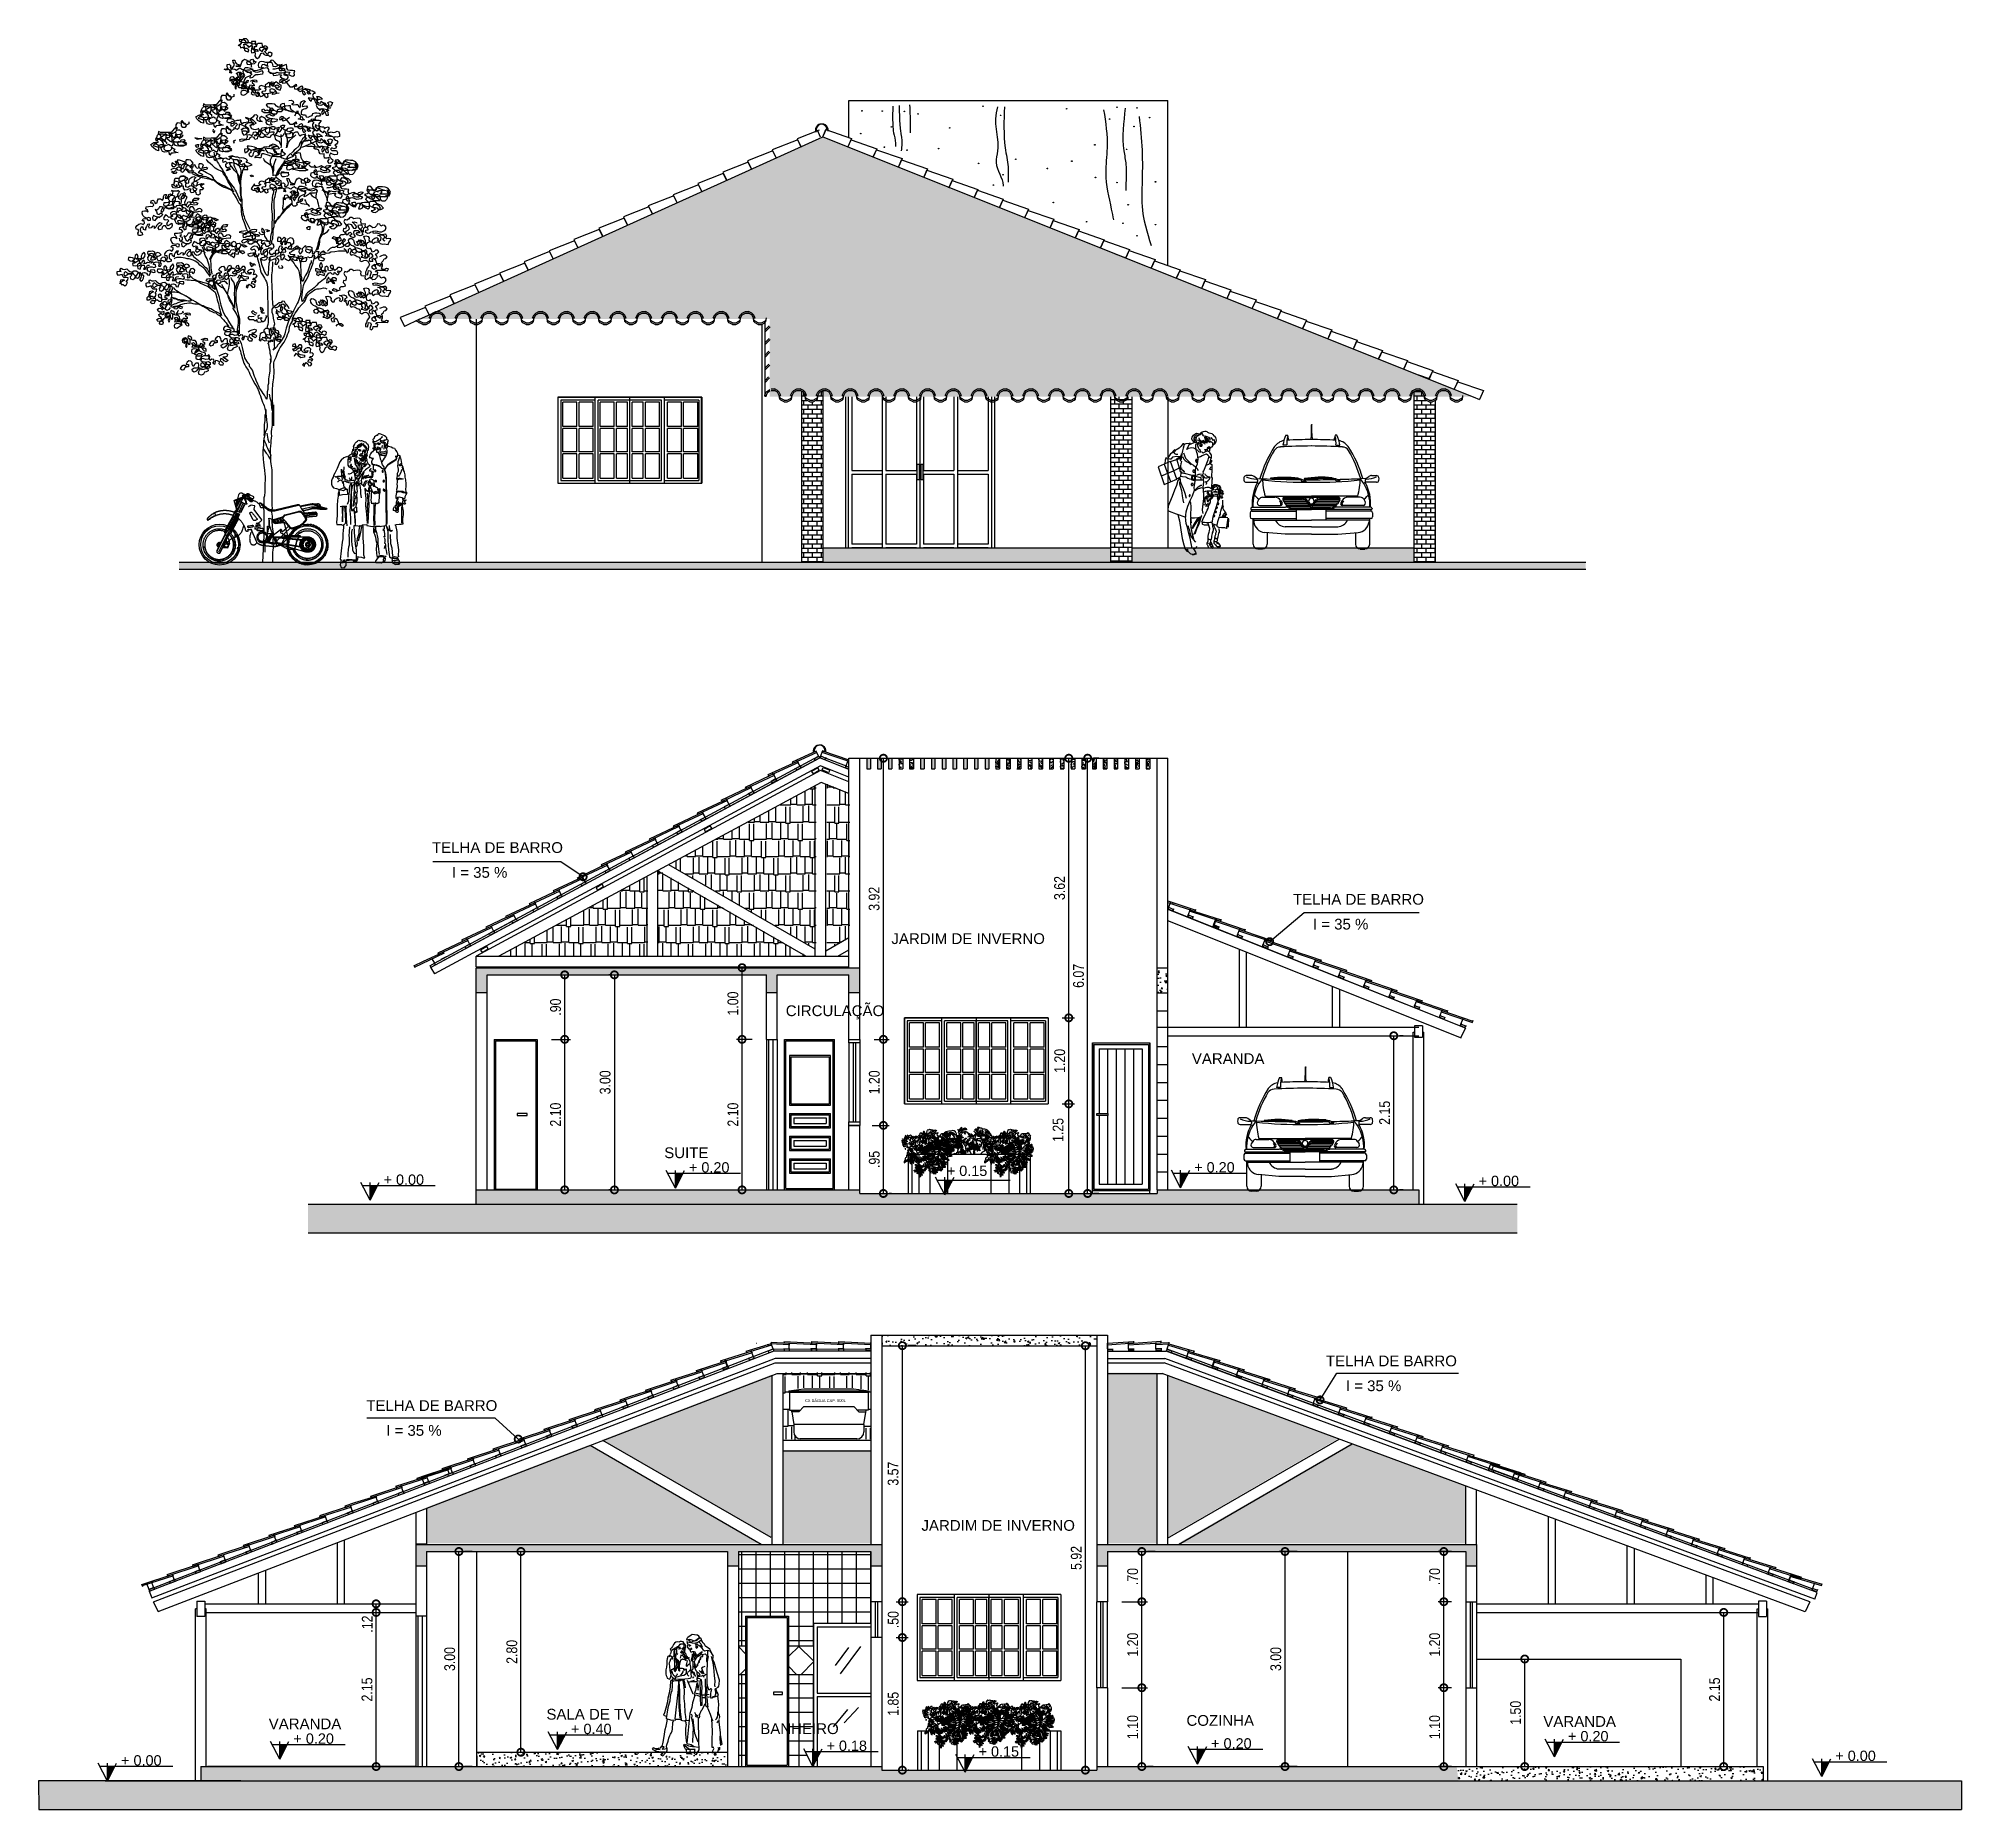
# Model space of a CAD drawing. Extents: x -109 to 1815, y -14679 to 345.
# Drawn here: x -108.61 to -81.78, y -56.16 to -31.45 of the extents above; entities that cross this region are included whole.
import ezdxf

# ---------------------------------------------------------------- set-up
doc = ezdxf.new("R2010")
doc.units = 0
doc.header["$MEASUREMENT"] = 0
doc.layers.get('0').update_dxf_attribs({"linetype": 'CONTINUOUS'})
doc.layers.get('DEFPOINTS').update_dxf_attribs({"linetype": 'CONTINUOUS'})
for name, color, linetype in [('A-Wall-G', 2, 'CONTINUOUS'), ('CAIBRO', 1, 'CONTINUOUS'), ('cob', 3, 'CONTINUOUS'), ('corte-caibro', 2, 'CONTINUOUS'), ('corte-esq-ext', 1, 'CONTINUOUS'), ('corte-telha', 3, 'CONTINUOUS'), ('COTA', 1, 'CONTINUOUS'), ('esquadria-ext', 2, 'CONTINUOUS'), ('esquadria-int', 3, 'CONTINUOUS'), ('LINHA-TELHA-VISTA', 1, 'CONTINUOUS'), ('linha-vista-3', 1, 'CONTINUOUS'), ('MOBILIARIO', 1, 'CONTINUOUS'), ('muro', 4, 'CONTINUOUS'), ('PAREDE', 6, 'CONTINUOUS'), ('PILAR', 5, 'CONTINUOUS'), ('PORTA', 3, 'CONTINUOUS'), ('reboco', 8, 'CONTINUOUS'), ('spanish2-18', 3, 'CONTINUOUS'), ('TEXTO', 1, 'CONTINUOUS')]:
    doc.layers.add(name, color=color, linetype=linetype)
doc.styles.add('ARIALN', font='arial.ttf')
doc.styles.add('REGUA120', font='arial.ttf')
doc.styles.add('SIMPLEX', font='techl___.ttf')
doc.dimstyles.new('50model', dxfattribs={"dimtxt": 0.15, "dimasz": 0.2, "dimexe": 0.08, "dimexo": 0.2, "dimgap": 0.05, "dimtad": 1, "dimzin": 4, "dimdsep": 46, "dimtxsty": 'SIMPLEX', "dimblk1": 'DOTSMALL', "dimblk2": 'DOTSMALL', "dimsah": 1, "dimcen": 0.2, "dimadec": 0, "dimazin": 0, "dimtfac": 1, "dimtmove": 2, "dimatfit": 3, "dimldrblk": 'DOTSMALL', "dimfxl": 1, "dimtvp": 1, "dimtolj": 1, "dimtzin": 0, "dimarcsym": 0})
pattern_1 = [(50, (0, 0), (0.21517805, -0.01882564), [0.0225, -0.2475]), (355, (0, 0), (-0.0416254, 0.22565764), [0.018, -0.198]), (100.4514, (0.01793, -0.00157), (0.1735528, 0.20683186), [0.01912206, -0.21034263]), (46.1842, (0, 0.06), (0.3201723, -0.0496557), [0.03375, -0.37125]), (96.6356, (0.02668, 0.05586), (0.2803988, 0.2922354), [0.0286831, -0.3155139]), (351.1842, (0, 0.06), (0.2803986, 0.2922356), [0.027, -0.297]), (21, (0.03, 0.045), (0.17907212, -0.12078567), [0.0225, -0.2475]), (326, (0.03, 0.045), (0.0729946, 0.217545), [0.018, -0.198]), (71.4514, (0.04492, 0.03493), (0.2520668, 0.09675915), [0.01912206, -0.21034263]), (37.5, (0, 0), (0.003647957, 0.099868156), [0, -0.1956, 0, -0.201, 0, -0.19875]), (7.5, (0, 0), (0.07892086, 0.11832351), [0, -0.1146, 0, -0.1911, 0, -0.07575]), (327.5, (-0.0669, 0), (0.16014673, -0.00676646), [0, -0.075, 0, -0.234, 0, -0.3105]), (317.5, (-0.0969, 0), (0.17495585, 0.0300315), [0, -0.0975, 0, -0.1554, 0, -0.2205])]
pattern_2 = [(50, (0, 0), (0.071726018, -0.006275213), [0.0075, -0.0825]), (355, (0, 0), (-0.013875133, 0.075219213), [0.006, -0.066]), (100.4514, (0.00598, -0.00052), (0.05785094, 0.068943954), [0.00637402, -0.07011421]), (46.1842, (0, 0.02), (0.106724105, -0.0165519), [0.01125, -0.12375]), (96.6356, (0.00889, 0.01862), (0.09346627, 0.09741179), [0.00956103, -0.1051713]), (351.1842, (0, 0.02), (0.0934662, 0.09741186), [0.009, -0.099]), (21, (0.01, 0.015), (0.059690705, -0.04026189), [0.0075, -0.0825]), (326, (0.01, 0.015), (0.024331533, 0.072515005), [0.006, -0.066]), (71.4514, (0.014974, 0.011645), (0.084022263, 0.03225305), [0.00637402, -0.07011421]), (37.5, (0, 0), (0.0012159855, 0.0332893854), [0, -0.0652, 0, -0.067, 0, -0.06625]), (7.5, (0, 0), (0.026306954, 0.039441171), [0, -0.0382, 0, -0.0637, 0, -0.02525]), (327.5, (-0.0223, 0), (0.0533822436, -0.002255487), [0, -0.025, 0, -0.078, 0, -0.1035]), (317.5, (-0.0323, 0), (0.058318617, 0.010010498), [0, -0.0325, 0, -0.0518, 0, -0.0735])]
pattern_3 = [(0, (-705.1051, -288.14397), (0.51, 0.24), [0.12, -0.1, 0.14, -0.06, 0.18, -0.08]), (0, (-704.9851, -288.13397), (0.51, 0.24), [0.1, -0.38, 0.08, -0.12]), (0, (-704.7451, -288.15897), (0.51, 0.24), [0.06, -0.62]), (90, (-705.1051, -288.14397), (-0.17, 0.24), [0.23, -0.73]), (90, (-704.9851, -288.14397), (-0.17, 0.24), [0.225, -0.735]), (90, (-704.8851, -288.14397), (-0.17, 0.24), [0.21, -0.75]), (90, (-704.7451, -288.15897), (-0.17, 0.24), [0.23, -0.73]), (90, (-704.6851, -288.15897), (-0.17, 0.24), [0.23, -0.73]), (90, (-704.5051, -288.14397), (-0.17, 0.24), [0.22, -0.74])]
pattern_4 = [(0, (0, 0), (0, 0.2), []), (90, (0, 0), (-0.2, 1e-17), [])]

msp = doc.modelspace()

# ---------------------------------------------------------------- texts
at = {"layer": 'CAIBRO'}
msp.add_text('CX DÁGUA CAP. 500L', height=0.04, dxfattribs=at).set_placement((-97.92, -50.475))
at = {"layer": 'PORTA', "color": 3, "style": 'REGUA120'}
for s, p in [('TELHA DE BARRO', (-103.124, -42.814)), ('I = 35 %', (-102.846, -43.161)), ('TELHA DE BARRO', (-91.11, -43.536)), ('I = 35 %', (-90.832, -43.883)), ('JARDIM DE INVERNO', (-96.713, -44.085)), ('CIRCULAÇÃO', (-98.187, -45.091)), ('VARANDA', (-92.521, -45.759)), ('SUITE', (-99.883, -47.072)), ('TELHA DE BARRO', (-90.65, -49.976)), ('I = 35 %', (-90.372, -50.323)), ('TELHA DE BARRO', (-104.04, -50.599)), ('I = 35 %', (-103.763, -50.946)), ('JARDIM DE INVERNO', (-96.294, -52.271)), ('VARANDA', (-105.402, -55.04)), ('SALA DE TV', (-101.527, -54.905)), ('BANHEIRO', (-98.543, -55.107)), ('COZINHA', (-92.596, -54.992)), ('VARANDA', (-87.616, -55.006))]:
    msp.add_text(s, height=0.15, dxfattribs=at).set_placement(p)
at = {"layer": 'TEXTO', "style": 'ARIALN'}
for s, p in [('+ 0.20', (-99.538, -47.273)), ('+ 0.15', (-95.94, -47.321)), ('+ 0.20', (-92.488, -47.272)), ('+ 0.00', (-103.799, -47.444)), ('+ 0.00', (-88.52, -47.462)), ('+ 0.40', (-101.183, -55.107)), ('+ 0.20', (-105.057, -55.242)), ('+ 0.18', (-97.619, -55.342)), ('+ 0.15', (-95.497, -55.422)), ('+ 0.20', (-92.252, -55.309)), ('+ 0.20', (-87.272, -55.208)), ('+ 0.00', (-107.462, -55.546)), ('+ 0.00', (-83.542, -55.482))]:
    msp.add_text(s, height=0.144, dxfattribs=at).set_placement(p)

# ---------------------------------------------------------------- blocks, each defined once
blk = doc.blocks.new('arv-elev2')
for points in [[(-420, 7210), (-398, 7192), (-393, 7165), (-366, 7173), (-341, 7160), (-336, 7133), (-311, 7118), (-284, 7109), (-277, 7138), (-302, 7155), (-329, 7158), (-339, 7190), (-346, 7217), (-316, 7215), (-292, 7200), (-282, 7173), (-257, 7190), (-235, 7207), (-227, 7180), (-237, 7153), (-242, 7123), (-237, 7096), (-208, 7101), (-183, 7116), (-200, 7141), (-185, 7081), (-193, 7054), (-178, 7030), (-153, 7015), (-131, 7035), (-116, 7059), (-109, 7086), (-82, 7096), (-62, 7074), (-37, 7062), (-2, 7062), (22, 7047), (47, 7062), (49, 7089), (25, 7101), (-2, 7099), (-15, 7074), (-37, 7094), (-57, 7116), (-30, 7131), (-57, 7151), (-82, 7136), (-89, 7109), (-114, 7128), (-131, 7153), (-109, 7173), (-74, 7175), (-45, 7163), (-30, 7138), (-10, 7161), (-22, 7185), (-50, 7193), (-72, 7173), (-84, 7198), (-89, 7225), (-151, 7225), (-171, 7203), (-188, 7225), (-176, 7252), (-203, 7254), (-237, 7254), (-235, 7227), (-208, 7220), (-181, 7227), (-163, 7203), (-176, 7178), (-205, 7178), (-198, 7148), (-166, 7143), (-146, 7116), (-183, 7119), (-205, 7138), (-222, 7160), (-227, 7190), (-230, 7217), (-255, 7235), (-282, 7237), (-307, 7225), (-319, 7254), (-346, 7277), (-381, 7279), (-408, 7281), (-403, 7254), (-376, 7252), (-366, 7279), (-344, 7296), (-312, 7296), (-289, 7274), (-287, 7247), (-312, 7235), (-341, 7235), (-376, 7239), (-396, 7212), (-420, 7200), (-423, 7190)], [(-11, 6838), (26, 6823), (56, 6813), (68, 6779), (105, 6784), (155, 6794), (182, 6791), (162, 6767), (189, 6742), (219, 6732), (254, 6722), (273, 6752), (268, 6786), (239, 6796), (209, 6796), (236, 6789), (266, 6776), (236, 6781), (216, 6804), (241, 6826), (268, 6833), (295, 6826), (278, 6796), (313, 6774), (340, 6769), (362, 6786), (355, 6819), (365, 6846), (333, 6848), (300, 6848), (273, 6856), (253, 6878), (253, 6907), (251, 6935), (224, 6922), (187, 6905), (162, 6888), (187, 6863), (214, 6848), (231, 6870), (204, 6878), (152, 6878), (58, 6868), (93, 6873), (130, 6880), (155, 6897), (155, 6927), (125, 6917), (95, 6900), (63, 6907), (58, 6934), (46, 6959), (11, 6959), (-16, 6957), (-21, 6929), (-9, 6905), (-38, 6920), (-63, 6934), (-90, 6927), (-105, 6900), (-75, 6882), (-48, 6885), (-18, 6890), (-1, 6863), (1, 6836), (21, 6813), (56, 6811), (90, 6811), (115, 6826), (145, 6816), (184, 6818), (219, 6823), (246, 6836), (214, 6851), (184, 6846), (157, 6843), (152, 6878), (164, 6910), (189, 6932), (157, 6922), (127, 6922), (105, 6944), (88, 6967), (63, 6989), (36, 6994), (19, 6971), (-6, 6959), (-36, 6959), (-65, 6969), (-93, 6974), (-120, 6971), (-142, 6952), (-147, 6922), (-142, 6895), (-102, 6885), (-68, 6887), (-97, 6870), (-125, 6858), (-157, 6848), (-184, 6845), (-214, 6848), (-226, 6872), (-221, 6843), (-186, 6833), (-154, 6828), (-122, 6835), (-95, 6850), (-78, 6826), (-85, 6798), (-115, 6793), (-144, 6791), (-179, 6791), (-201, 6774), (-226, 6754), (-258, 6744), (-251, 6778), (-231, 6801), (-258, 6776), (-293, 6761), (-320, 6746), (-337, 6722), (-344, 6694), (-349, 6667), (-322, 6672), (-310, 6704), (-283, 6717), (-288, 6687), (-312, 6672), (-339, 6662), (-367, 6660), (-357, 6630), (-381, 6610), (-414, 6610), (-428, 6640), (-426, 6677), (-436, 6704), (-456, 6724), (-485, 6729), (-517, 6724), (-535, 6702), (-535, 6736), (-527, 6763), (-500, 6768), (-480, 6744), (-456, 6731), (-458, 6704), (-441, 6731), (-424, 6761), (-431, 6791), (-453, 6808), (-424, 6825), (-392, 6825), (-369, 6806), (-391, 6778), (-429, 6756), (-456, 6749), (-438, 6726), (-406, 6729), (-386, 6749), (-394, 6783), (-411, 6806), (-374, 6808), (-345, 6801), (-354, 6773), (-379, 6756), (-401, 6739), (-414, 6714), (-396, 6687), (-374, 6722), (-349, 6754), (-332, 6781), (-349, 6811), (-354, 6840), (-340, 6865), (-327, 6890), (-288, 6890), (-251, 6882), (-226, 6865), (-261, 6855), (-293, 6853), (-327, 6850), (-293, 6828), (-265, 6823), (-241, 6835), (-246, 6801), (-268, 6820), (-295, 6833), (-322, 6838), (-345, 6857), (-374, 6865), (-399, 6880), (-426, 6870), (-446, 6848), (-471, 6865), (-500, 6870), (-527, 6865), (-530, 6835), (-513, 6813), (-542, 6818), (-535, 6850), (-560, 6865), (-592, 6855), (-621, 6867), (-594, 6875), (-565, 6872), (-577, 6902), (-577, 6931), (-550, 6939), (-528, 6917), (-535, 6889), (-503, 6889), (-483, 6909), (-476, 6936), (-493, 6966), (-500, 6996), (-471, 6996), (-466, 6964), (-448, 6941), (-421, 6934), (-392, 6927), (-424, 6917), (-456, 6912), (-421, 6909), (-394, 6912), (-374, 6966), (-357, 6991), (-335, 7008), (-305, 6993), (-283, 6976), (-256, 6971), (-251, 6998), (-224, 7006), (-204, 6986), (-216, 6961), (-196, 6981), (-172, 6969), (-201, 6944), (-231, 6939), (-280, 6979), (-308, 6969), (-298, 6939), (-268, 6932), (-243, 6944), (-241, 6912), (-236, 6897)], [(-250, 6701), (-223, 6713), (-196, 6720), (-169, 6715), (-164, 6688), (-194, 6693), (-221, 6703), (-231, 6676), (-206, 6661), (-203, 6634), (-233, 6639), (-260, 6644), (-270, 6616), (-268, 6589), (-243, 6604), (-226, 6626), (-203, 6607), (-228, 6592), (-231, 6565), (-211, 6542), (-184, 6537), (-181, 6565), (-206, 6582), (-233, 6574), (-255, 6592), (-285, 6602), (-287, 6574), (-278, 6547), (-302, 6535), (-324, 6515), (-352, 6500), (-379, 6510), (-381, 6537), (-376, 6564), (-349, 6574), (-322, 6569), (-295, 6557), (-290, 6584), (-312, 6604), (-342, 6614), (-369, 6621), (-384, 6597), (-352, 6599), (-292, 6599), (-270, 6621), (-305, 6619), (-337, 6619), (-367, 6629), (-384, 6651), (-357, 6658), (-337, 6639), (-310, 6636), (-315, 6663), (-334, 6686), (-364, 6686), (-391, 6695), (-381, 6725), (-404, 6745), (-431, 6755), (-438, 6728), (-416, 6710), (-411, 6683), (-409, 6656), (-416, 6629), (-433, 6651), (-438, 6678), (-441, 6705), (-451, 6678), (-475, 6663), (-493, 6685), (-480, 6710), (-451, 6710), (-475, 6725), (-503, 6718), (-517, 6693), (-510, 6666), (-483, 6651), (-460, 6668), (-436, 6656), (-460, 6641), (-470, 6614), (-455, 6589), (-446, 6616), (-456, 6641)], [(292, 6719), (260, 6691), (228, 6674), (200, 6667), (200, 6696), (210, 6724), (183, 6728), (156, 6716), (151, 6689), (181, 6686), (196, 6711), (223, 6714), (242, 6694), (260, 6669), (277, 6647), (297, 6622), (334, 6622), (383, 6657), (391, 6630), (356, 6622), (361, 6593), (388, 6590), (416, 6593), (433, 6617), (458, 6635), (477, 6613), (458, 6588), (425, 6585), (401, 6598), (413, 6573), (443, 6558), (470, 6571), (495, 6556), (514, 6521), (492, 6504), (477, 6536), (475, 6563), (485, 6590), (517, 6590), (549, 6588), (579, 6578), (539, 6588), (505, 6600), (544, 6566), (571, 6543), (591, 6524), (564, 6521), (539, 6534), (552, 6558), (584, 6571), (613, 6568), (638, 6553), (650, 6529), (621, 6526), (613, 6499), (633, 6469), (663, 6447), (688, 6430), (685, 6462), (675, 6489), (702, 6487), (727, 6472), (752, 6452), (717, 6445), (688, 6445), (680, 6418), (702, 6398), (730, 6393), (732, 6423), (759, 6403), (764, 6373), (730, 6361), (700, 6368), (675, 6383), (653, 6413), (643, 6440), (611, 6457), (581, 6462), (554, 6469), (571, 6440), (594, 6422), (604, 6450), (631, 6455), (660, 6450), (675, 6422), (678, 6395), (663, 6366), (680, 6334), (700, 6314), (717, 6292), (730, 6316), (757, 6319), (754, 6289), (740, 6262), (752, 6235), (772, 6255), (779, 6282), (757, 6301), (732, 6316), (777, 6314), (811, 6306), (841, 6297), (809, 6284), (789, 6262), (804, 6227), (836, 6227), (831, 6264), (816, 6292), (829, 6319), (843, 6346), (843, 6378), (823, 6400), (856, 6418), (890, 6405), (883, 6376), (866, 6351), (833, 6349), (806, 6361), (796, 6388), (769, 6400), (779, 6371), (811, 6346), (836, 6331), (863, 6329), (868, 6334)], [(-486, 6519), (-484, 6489), (-514, 6477), (-546, 6484), (-561, 6509), (-578, 6536), (-598, 6516), (-565, 6504), (-536, 6497), (-523, 6462), (-541, 6437), (-570, 6437), (-585, 6462), (-585, 6492), (-617, 6499), (-650, 6502), (-667, 6477), (-664, 6445), (-667, 6418), (-642, 6432), (-669, 6440), (-691, 6422), (-711, 6393), (-731, 6371), (-768, 6371), (-800, 6368), (-882, 6368), (-909, 6383), (-914, 6356), (-882, 6348), (-847, 6348), (-815, 6341), (-788, 6333), (-812, 6353), (-830, 6331), (-854, 6314), (-879, 6299), (-849, 6277), (-812, 6264), (-800, 6294), (-803, 6326), (-773, 6338), (-746, 6321), (-770, 6296), (-800, 6299), (-780, 6279), (-743, 6249), (-718, 6235), (-716, 6262), (-719, 6291), (-731, 6316), (-751, 6341), (-770, 6361), (-738, 6356), (-704, 6361), (-677, 6373), (-706, 6353), (-731, 6341), (-711, 6311), (-689, 6292), (-669, 6311), (-662, 6346), (-664, 6378), (-652, 6405), (-617, 6408), (-585, 6386), (-578, 6358), (-612, 6341), (-642, 6339), (-674, 6338), (-652, 6321), (-630, 6299), (-612, 6277), (-600, 6311), (-597, 6341), (-568, 6331), (-590, 6301), (-627, 6299), (-659, 6299), (-686, 6279), (-706, 6259), (-681, 6237), (-632, 6237), (-602, 6240), (-590, 6267), (-555, 6269), (-536, 6247), (-570, 6240), (-600, 6235), (-627, 6242), (-647, 6222), (-634, 6195), (-610, 6183), (-560, 6183), (-531, 6198), (-511, 6220), (-541, 6230), (-570, 6237), (-538, 6215), (-516, 6195), (-545, 6188), (-575, 6188), (-607, 6185), (-637, 6180), (-671, 6188), (-691, 6210), (-699, 6237), (-706, 6207), (-716, 6180), (-743, 6185), (-770, 6200), (-830, 6175), (-835, 6143), (-815, 6123), (-775, 6118), (-743, 6118), (-723, 6143), (-726, 6170), (-706, 6151), (-681, 6136), (-699, 6114), (-669, 6099), (-634, 6089), (-671, 6084), (-703, 6081), (-731, 6079), (-750, 6054), (-758, 6084), (-763, 6111), (-792, 6099), (-825, 6094), (-854, 6104), (-867, 6131), (-877, 6160), (-832, 6175), (-805, 6185), (-840, 6197), (-882, 6195), (-906, 6183), (-906, 6113), (-946, 6126), (-978, 6153), (-1000, 6175), (-1015, 6202), (-975, 6227), (-943, 6234), (-909, 6237), (-936, 6222), (-966, 6220), (-931, 6205), (-904, 6188), (-933, 6202), (-963, 6205), (-983, 6185), (-926, 6168), (-854, 6168), (-835, 6193), (-837, 6220), (-859, 6244), (-887, 6267), (-914, 6274), (-938, 6247), (-943, 6274), (-934, 6301), (-921, 6331), (-901, 6351), (-879, 6333), (-874, 6306), (-896, 6281), (-929, 6284), (-887, 6272), (-847, 6259), (-820, 6249), (-795, 6235), (-795, 6210)], [(149, 6534), (112, 6527), (83, 6519), (56, 6514), (63, 6542), (93, 6557), (117, 6544), (98, 6564), (73, 6584), (46, 6596), (18, 6586), (18, 6556), (56, 6549), (33, 6532), (4, 6529), (-36, 6524), (-68, 6519), (-93, 6537), (-78, 6561), (-43, 6564), (-33, 6591), (-58, 6603), (-31, 6621), (-4, 6628), (21, 6616), (18, 6643), (18, 6673), (41, 6692), (68, 6685), (85, 6658), (58, 6643), (31, 6653), (55, 6638), (88, 6636), (120, 6648), (147, 6633), (140, 6606), (112, 6601), (95, 6626), (105, 6599), (135, 6584), (164, 6576), (177, 6613), (177, 6643), (152, 6655), (127, 6673), (105, 6690), (80, 6670), (53, 6665), (26, 6663), (4, 6680), (-21, 6665), (-46, 6648), (-43, 6621), (-76, 6633), (-103, 6640), (-130, 6628), (-135, 6601), (-108, 6591), (-135, 6574), (-197, 6574), (-197, 6603), (-231, 6559), (-241, 6531), (-214, 6512), (-184, 6514), (-169, 6490), (-142, 6492), (-140, 6519), (-164, 6534), (-201, 6532), (-172, 6536), (-150, 6554), (-132, 6532), (-130, 6504), (-108, 6487), (-80, 6497), (-63, 6519), (-53, 6492), (-28, 6475), (-4, 6487), (-11, 6514), (-4, 6534)], [(460, 6211), (480, 6182), (502, 6162), (475, 6159), (415, 6174), (445, 6181), (452, 6211), (430, 6238), (406, 6251), (378, 6243), (366, 6218), (403, 6293), (415, 6265), (378, 6265), (344, 6280), (317, 6300), (307, 6327), (307, 6357), (277, 6359), (237, 6354), (203, 6342), (178, 6330), (230, 6302), (279, 6290), (312, 6280), (341, 6270), (314, 6273), (282, 6283), (250, 6300), (228, 6325), (225, 6354), (223, 6389), (190, 6384), (163, 6369), (173, 6337), (198, 6322), (166, 6337), (136, 6337), (109, 6354), (87, 6379), (52, 6386), (-10, 6386), (-34, 6371), (-15, 6344), (15, 6337), (25, 6305), (42, 6277), (10, 6260), (-62, 6260), (-89, 6277), (-91, 6305), (-64, 6317), (-54, 6287), (-25, 6300), (8, 6282), (17, 6310), (47, 6327), (67, 6307), (37, 6290), (8, 6285), (18, 6258), (45, 6250), (79, 6243), (109, 6243), (126, 6268), (126, 6300), (153, 6317), (181, 6315), (198, 6292), (178, 6273), (114, 6273), (82, 6290), (42, 6290), (37, 6263), (62, 6240), (89, 6228), (62, 6213), (35, 6221), (13, 6238), (-15, 6228), (-39, 6216), (-12, 6196), (18, 6186), (47, 6174), (30, 6147), (-2, 6137), (-29, 6156), (27, 6181), (60, 6181), (89, 6176), (119, 6169), (116, 6142), (84, 6134), (57, 6129), (32, 6144), (28, 6114), (50, 6092), (18, 6085), (-17, 6095), (-34, 6122), (-27, 6149), (-47, 6179), (-71, 6196), (-101, 6208), (-126, 6183), (-118, 6154), (-91, 6139), (-128, 6139), (-153, 6154), (-163, 6181), (-148, 6211), (-170, 6233), (-200, 6228), (-215, 6203), (-237, 6186), (-262, 6171), (-289, 6186), (-321, 6196), (-299, 6178), (-276, 6159), (-284, 6131), (-314, 6126), (-346, 6119), (-370, 6107), (-388, 6134), (-388, 6163), (-415, 6151), (-445, 6151), (-472, 6144), (-494, 6168), (-521, 6176), (-548, 6173), (-575, 6168), (-588, 6139), (-558, 6126), (-529, 6126), (-506, 6144), (-477, 6131), (-496, 6111), (-526, 6106), (-528, 6079), (-499, 6079), (-477, 6099), (-457, 6119), (-435, 6097), (-457, 6072), (-469, 6045), (-437, 6032), (-412, 6052), (-405, 6079), (-407, 6107), (-355, 6082), (-291, 6050), (-326, 6045), (-355, 6040), (-383, 6020), (-355, 6040), (-321, 6050), (-294, 6040), (-284, 6010), (-296, 5983), (-313, 6005), (-348, 6005), (-375, 6003), (-365, 5971), (-343, 5948), (-313, 5961), (-296, 5986), (-271, 6000), (-276, 6030), (-306, 6060), (-326, 6082), (-309, 6107), (-274, 6122), (-244, 6124), (-212, 6122), (-229, 6094), (-262, 6082), (-234, 6094), (-207, 6092), (-229, 6127), (-247, 6156), (-249, 6183), (-215, 6159), (-192, 6134), (-173, 6114), (-207, 6097), (-237, 6097), (-259, 6075), (-239, 6042), (-212, 6030), (-182, 6028), (-150, 6038), (-136, 6045)], [(282, 6431), (314, 6438), (341, 6424), (346, 6396), (321, 6382), (346, 6369), (381, 6374), (410, 6377), (418, 6350), (440, 6332), (447, 6359), (447, 6392), (462, 6419), (492, 6429), (517, 6416), (494, 6397), (475, 6374), (470, 6347), (499, 6350), (527, 6359), (544, 6335), (519, 6313), (492, 6310), (465, 6298), (455, 6270), (455, 6241), (485, 6233), (514, 6231), (524, 6204), (551, 6199), (581, 6211), (606, 6224), (616, 6251), (648, 6258), (675, 6261), (705, 6256), (729, 6239), (712, 6214), (672, 6214), (648, 6196), (645, 6169), (670, 6157), (705, 6157), (732, 6150), (715, 6122), (697, 6100), (712, 6075), (742, 6063), (771, 6063), (779, 6036), (801, 6056), (831, 6066), (846, 6039), (826, 6019), (816, 5992), (846, 5984), (873, 5992), (900, 5984), (930, 5989), (957, 6004), (982, 5992), (989, 5960), (989, 5930), (959, 5920), (930, 5922), (907, 5905), (927, 5880), (954, 5873), (967, 5848), (947, 5824), (925, 5806), (950, 5794), (940, 5767), (910, 5757), (885, 5772), (866, 5752), (885, 5732), (918, 5735), (947, 5732), (960, 5707), (955, 5680), (920, 5675), (890, 5683), (866, 5698), (851, 5668), (853, 5641), (873, 5621), (895, 5604), (890, 5576), (871, 5557), (839, 5554), (829, 5584), (844, 5609), (839, 5636), (811, 5626), (782, 5626), (774, 5658), (777, 5688), (750, 5683), (722, 5685), (707, 5710), (703, 5739), (675, 5754), (648, 5752), (626, 5769), (651, 5786), (643, 5813), (613, 5828), (589, 5846), (591, 5873), (559, 5878), (534, 5865), (517, 5892), (517, 5922), (519, 5949), (490, 5957), (460, 5949), (438, 5932), (421, 5962), (408, 5989), (376, 5991), (349, 5976), (339, 5949), (327, 5919), (295, 5912), (262, 5912), (245, 5934), (243, 5961), (215, 5964), (201, 5939), (176, 5922), (149, 5929), (119, 5937), (92, 5949), (60, 5959), (33, 5944), (23, 5917), (-4, 5914), (-32, 5922), (-59, 5939), (-76, 5917), (-108, 5917), (-128, 5939), (-153, 5926), (-158, 5897), (-190, 5889), (-202, 5914), (-234, 5924), (-261, 5911), (-276, 5887), (-303, 5884), (-331, 5877), (-368, 5864), (-395, 5857), (-400, 5889), (-368, 5897), (-340, 5892), (-308, 5894), (-296, 5924), (-299, 5953), (-264, 5956), (-234, 5941), (-215, 5961), (-212, 5988), (-185, 5996), (-158, 5986), (-138, 5966), (-172, 5951), (-200, 5944), (-168, 5944), (-148, 5966), (-135, 5996), (-133, 6025), (-118, 6001), (-145, 5978), (-170, 5961), (-140, 5951), (-113, 5956), (-103, 5988), (-103, 6020), (-96, 6050), (-56, 6055), (-29, 6057), (-51, 6025), (-81, 6013), (-103, 5996), (-81, 5971), (-49, 5954), (-14, 5959), (13, 5986), (18, 6018), (18, 6053), (50, 6070), (82, 6070), (92, 6043), (72, 6021), (40, 6035), (15, 6053), (-17, 6043), (-42, 6030), (-46, 6001), (-22, 5981), (5, 5983), (40, 5993), (72, 5993), (67, 5959), (94, 5949), (112, 5971), (124, 5996), (126, 6023), (114, 6050), (146, 6058), (139, 6028), (131, 6001), (159, 5996), (181, 6021), (183, 6050), (166, 6072), (196, 6085), (223, 6087), (218, 6058), (193, 6043), (218, 6028), (253, 6023), (272, 6043), (299, 6050), (336, 6050), (341, 6018), (312, 6003), (285, 5994), (235, 6018), (223, 5993), (238, 5969), (265, 5964), (300, 5971), (317, 5996), (334, 5971), (334, 5954)], [(292, 6196), (260, 6169), (228, 6152), (200, 6144), (200, 6174), (210, 6201), (183, 6206), (156, 6194), (151, 6166), (181, 6164), (196, 6189), (223, 6191), (242, 6171), (260, 6147), (277, 6124), (297, 6100), (334, 6100), (383, 6134), (391, 6107), (356, 6100), (361, 6070), (388, 6068), (416, 6070), (433, 6095), (458, 6112), (477, 6090), (458, 6065), (425, 6063), (401, 6075), (413, 6050), (443, 6036), (470, 6048), (495, 6033), (514, 5999), (492, 5981), (477, 6013), (475, 6041), (485, 6068), (517, 6068), (549, 6065), (579, 6056), (539, 6065), (505, 6078), (544, 6043), (571, 6021), (591, 6001), (564, 5999), (539, 6011), (552, 6036), (584, 6048), (613, 6046), (638, 6031), (650, 6006), (621, 6004), (613, 5977), (633, 5947), (663, 5925), (688, 5907), (685, 5940), (675, 5967), (702, 5964), (727, 5949), (752, 5930), (717, 5922), (688, 5922), (680, 5895), (702, 5875), (730, 5870), (732, 5900), (759, 5880), (764, 5851), (730, 5838), (700, 5846), (675, 5860), (653, 5890), (643, 5917), (611, 5935), (581, 5939), (554, 5947), (571, 5917), (594, 5900), (604, 5927), (631, 5932), (660, 5927), (675, 5900), (678, 5873), (663, 5843), (680, 5811), (700, 5791), (717, 5769), (730, 5794), (757, 5796), (754, 5767), (740, 5739), (752, 5712), (772, 5732), (779, 5759), (757, 5779), (732, 5794), (777, 5791), (811, 5784), (841, 5774), (809, 5762), (789, 5739), (804, 5705), (836, 5705), (831, 5742), (816, 5769), (829, 5796), (843, 5824), (843, 5856), (823, 5878), (856, 5895), (890, 5883), (883, 5853), (866, 5828), (833, 5826), (806, 5838), (796, 5865), (769, 5878), (779, 5848), (811, 5823), (836, 5809), (863, 5806), (868, 5811)], [(-1114, 6135), (-1112, 6105), (-1142, 6093), (-1174, 6100), (-1188, 6125), (-1206, 6152), (-1226, 6132), (-1193, 6120), (-1164, 6113), (-1151, 6078), (-1169, 6053), (-1198, 6053), (-1213, 6078), (-1213, 6108), (-1245, 6115), (-1277, 6118), (-1295, 6093), (-1292, 6061), (-1295, 6033), (-1270, 6048), (-1297, 6056), (-1319, 6038), (-1339, 6009), (-1359, 5986), (-1396, 5986), (-1428, 5984), (-1510, 5984), (-1537, 5999), (-1542, 5971), (-1510, 5964), (-1475, 5964), (-1443, 5957), (-1416, 5949), (-1440, 5969), (-1458, 5947), (-1482, 5930), (-1507, 5915), (-1477, 5892), (-1440, 5880), (-1428, 5910), (-1431, 5942), (-1401, 5954), (-1374, 5937), (-1398, 5912), (-1428, 5915), (-1408, 5895), (-1371, 5865), (-1346, 5851), (-1344, 5878), (-1346, 5907), (-1359, 5932), (-1379, 5957), (-1398, 5977), (-1366, 5972), (-1332, 5977), (-1305, 5989), (-1334, 5969), (-1359, 5957), (-1339, 5927), (-1317, 5907), (-1297, 5927), (-1290, 5962), (-1292, 5994), (-1280, 6021), (-1245, 6024), (-1213, 6001), (-1206, 5974), (-1240, 5957), (-1270, 5954), (-1302, 5954), (-1280, 5937), (-1258, 5915), (-1240, 5893), (-1228, 5927), (-1225, 5957), (-1196, 5947), (-1218, 5917), (-1255, 5915), (-1287, 5915), (-1314, 5895), (-1334, 5875), (-1309, 5853), (-1260, 5853), (-1230, 5856), (-1218, 5883), (-1183, 5885), (-1164, 5863), (-1198, 5856), (-1228, 5851), (-1255, 5858), (-1275, 5838), (-1262, 5811), (-1238, 5799), (-1188, 5799), (-1159, 5814), (-1139, 5836), (-1168, 5846), (-1198, 5853), (-1166, 5831), (-1144, 5811), (-1173, 5804), (-1203, 5804), (-1235, 5801), (-1265, 5796), (-1299, 5804), (-1319, 5826), (-1327, 5853), (-1334, 5823), (-1344, 5796), (-1371, 5801), (-1398, 5816), (-1458, 5791), (-1462, 5759), (-1443, 5739), (-1403, 5734), (-1371, 5734), (-1351, 5759), (-1354, 5786), (-1334, 5767), (-1309, 5752), (-1327, 5729), (-1297, 5715), (-1262, 5705), (-1299, 5700), (-1331, 5697), (-1359, 5695), (-1378, 5670), (-1386, 5700), (-1391, 5727), (-1420, 5715), (-1453, 5710), (-1482, 5719), (-1495, 5747), (-1504, 5776), (-1460, 5791), (-1433, 5801), (-1467, 5813), (-1509, 5811), (-1534, 5799), (-1534, 5729), (-1574, 5742), (-1606, 5769), (-1628, 5791), (-1643, 5818), (-1603, 5843), (-1571, 5850), (-1537, 5853), (-1564, 5838), (-1594, 5836), (-1559, 5821), (-1532, 5803), (-1561, 5818), (-1591, 5821), (-1611, 5801), (-1554, 5784), (-1482, 5784), (-1463, 5808), (-1465, 5836), (-1487, 5860), (-1514, 5883), (-1542, 5890), (-1566, 5863), (-1571, 5890), (-1561, 5917), (-1549, 5947), (-1529, 5967), (-1507, 5949), (-1502, 5922), (-1524, 5897), (-1557, 5900), (-1514, 5887), (-1475, 5875), (-1448, 5865), (-1423, 5850), (-1423, 5826)], [(-931, 5894), (-968, 5898), (-1027, 5908), (-995, 5891), (-968, 5898), (-946, 5901)], [(-486, 6055), (-484, 6025), (-514, 6013), (-546, 6020), (-561, 6045), (-578, 6072), (-598, 6052), (-565, 6040), (-536, 6032), (-523, 5998), (-541, 5973), (-570, 5973), (-585, 5998), (-585, 6027), (-617, 6035), (-650, 6037), (-667, 6012), (-664, 5980), (-667, 5953), (-642, 5968), (-669, 5975), (-691, 5958), (-711, 5928), (-731, 5906), (-768, 5906), (-800, 5904), (-882, 5903), (-909, 5918), (-914, 5891), (-882, 5884), (-847, 5884), (-815, 5876), (-788, 5869), (-812, 5889), (-830, 5866), (-854, 5849), (-879, 5834), (-849, 5812), (-812, 5800), (-800, 5829), (-803, 5862), (-773, 5874), (-746, 5857), (-770, 5832), (-800, 5834), (-780, 5815), (-743, 5785), (-718, 5770), (-716, 5797), (-719, 5827), (-731, 5852), (-751, 5876), (-770, 5896), (-738, 5891), (-704, 5896), (-677, 5909), (-706, 5889), (-731, 5876), (-711, 5847), (-689, 5827), (-669, 5847), (-662, 5881), (-664, 5914), (-652, 5941), (-617, 5943), (-585, 5921), (-578, 5894), (-612, 5877), (-642, 5874), (-674, 5874), (-652, 5857), (-630, 5835), (-612, 5812), (-600, 5847), (-597, 5877), (-568, 5867), (-590, 5837), (-627, 5835), (-659, 5835), (-686, 5815), (-706, 5795), (-681, 5773), (-632, 5773), (-602, 5775), (-590, 5802), (-555, 5805), (-536, 5783), (-570, 5775), (-600, 5770), (-627, 5778), (-647, 5758), (-634, 5731), (-610, 5718), (-560, 5718), (-531, 5733), (-511, 5756), (-541, 5765), (-570, 5773), (-538, 5751), (-516, 5731), (-545, 5723), (-575, 5723), (-607, 5721), (-637, 5716), (-671, 5723), (-691, 5746), (-699, 5773), (-706, 5743), (-716, 5716), (-743, 5721), (-770, 5736), (-830, 5711), (-835, 5679), (-815, 5659), (-775, 5654), (-743, 5654), (-723, 5679), (-726, 5706), (-706, 5686), (-681, 5671), (-699, 5649), (-669, 5634), (-634, 5624), (-671, 5619), (-703, 5617), (-731, 5614), (-750, 5590), (-758, 5619), (-763, 5647), (-792, 5634), (-825, 5629), (-854, 5639), (-867, 5666), (-877, 5696), (-832, 5711), (-805, 5721), (-840, 5733), (-882, 5731), (-906, 5718), (-906, 5649), (-946, 5661), (-978, 5688), (-1000, 5711), (-1015, 5738), (-975, 5763), (-943, 5770), (-909, 5772), (-936, 5758), (-966, 5755), (-931, 5740), (-904, 5723), (-933, 5738), (-963, 5740), (-983, 5721), (-926, 5703), (-854, 5703), (-835, 5728), (-837, 5755), (-859, 5780), (-887, 5802), (-914, 5810), (-938, 5782), (-943, 5810), (-934, 5837), (-921, 5866), (-901, 5886), (-879, 5869), (-874, 5842), (-896, 5817), (-929, 5819), (-887, 5807), (-847, 5795), (-820, 5785), (-795, 5770), (-795, 5745)], [(-771, 6032), (-778, 6002), (-758, 5980), (-748, 6007), (-751, 6012)], [(80, 5954), (87, 5922), (94, 5895), (122, 5875), (146, 5862), (159, 5838), (169, 5811), (174, 5791)], [(173, 5956), (174, 5858), (176, 5828), (176, 5798), (171, 5771)], [(379, 5954), (356, 5929), (334, 5910), (290, 5875), (275, 5848), (260, 5793), (248, 5769), (255, 5798), (260, 5825), (265, 5855), (263, 5882), (258, 5914), (245, 5964)], [(512, 5971), (507, 5944), (495, 5915), (475, 5895), (458, 5870), (443, 5845), (431, 5821), (423, 5793), (379, 5759), (359, 5739), (339, 5717), (322, 5697)], [(342, 5650), (352, 5680), (371, 5702), (396, 5719), (418, 5737), (441, 5756), (453, 5781), (458, 5811), (487, 5860), (505, 5883), (532, 5910)], [(828, 5982), (838, 5952), (873, 5937), (900, 5925), (848, 5930), (794, 5940), (816, 5957), (794, 5987), (774, 6006), (759, 5982), (734, 5999), (717, 6024), (717, 6053), (702, 6078), (675, 6075), (653, 6098), (648, 6068), (668, 6048), (692, 6028), (712, 6051), (700, 6021), (673, 6004), (648, 6021), (631, 6051), (618, 6075), (616, 6103), (638, 6125), (601, 6145), (569, 6147), (559, 6120), (564, 6147), (591, 6152), (621, 6157), (658, 6157), (628, 6169), (596, 6167), (584, 6142), (576, 6132)], [(-968, 5814), (-998, 5814), (-1025, 5802), (-1005, 5782), (-978, 5787), (-978, 5807)], [(-763, 5708), (-758, 5681), (-750, 5654), (-726, 5605), (-718, 5577), (-701, 5550), (-686, 5526), (-669, 5501), (-651, 5479), (-637, 5454), (-619, 5424), (-607, 5400), (-592, 5372), (-580, 5348), (-565, 5321), (-548, 5298), (-533, 5274), (-481, 5207), (-466, 5180), (-453, 5155), (-416, 5074), (-404, 5049), (-389, 5024), (-384, 5051), (-384, 5083), (-387, 5113), (-392, 5143), (-392, 5237), (-394, 5269), (-397, 5296), (-407, 5328), (-417, 5382), (-431, 5410), (-451, 5429), (-474, 5454), (-508, 5499), (-530, 5526), (-545, 5550), (-555, 5573)], [(-357, 5467), (-325, 5469), (-291, 5469), (-296, 5496), (-318, 5516), (-291, 5514), (-259, 5523), (-231, 5533), (-256, 5548), (-286, 5561), (-313, 5568), (-296, 5593), (-316, 5615), (-343, 5625), (-372, 5632), (-402, 5627), (-427, 5639), (-456, 5642), (-484, 5652), (-516, 5652), (-533, 5627), (-508, 5615), (-469, 5607), (-439, 5607), (-424, 5583), (-397, 5573), (-372, 5588), (-402, 5600), (-427, 5588), (-409, 5563), (-390, 5541), (-365, 5528), (-350, 5556), (-330, 5533), (-343, 5509), (-370, 5504), (-399, 5511), (-429, 5528), (-451, 5546), (-479, 5558), (-513, 5563), (-543, 5563), (-535, 5531), (-523, 5506), (-577, 5491), (-595, 5513), (-595, 5543), (-572, 5560), (-605, 5578), (-634, 5565), (-637, 5592), (-627, 5622), (-597, 5632), (-573, 5615), (-543, 5610), (-531, 5634), (-555, 5652), (-521, 5659), (-501, 5662)], [(-462, 5879), (-494, 5859), (-479, 5835), (-481, 5864), (-484, 5874)], [(-182, 5761), (-128, 5763), (-101, 5768), (-120, 5744), (-148, 5734), (-175, 5739), (-204, 5739), (-232, 5736), (-195, 5753), (-165, 5768), (-197, 5781), (-237, 5788), (-269, 5793), (-301, 5793), (-288, 5768), (-281, 5741), (-301, 5714), (-323, 5696), (-333, 5724), (-333, 5756), (-296, 5763), (-269, 5758), (-249, 5736), (-246, 5706), (-276, 5689), (-266, 5659), (-239, 5652), (-217, 5669), (-209, 5697), (-197, 5724), (-165, 5721), (-145, 5702), (-145, 5672), (-123, 5689), (-118, 5716), (-96, 5739), (-66, 5739), (-64, 5724)], [(30, 5655), (-4, 5667), (-68, 5687), (-96, 5689), (-103, 5657), (-110, 5630), (-138, 5632), (-167, 5635), (-194, 5632), (-175, 5657), (-145, 5664), (-135, 5692), (-135, 5724), (-113, 5741), (-91, 5763), (-61, 5786), (-27, 5791), (6, 5786), (28, 5808), (62, 5825), (95, 5813), (132, 5791), (146, 5759), (107, 5751), (75, 5751), (25, 5756), (-22, 5763), (-51, 5766), (-39, 5739), (-14, 5707), (18, 5699), (50, 5689), (82, 5682), (114, 5680), (112, 5712), (65, 5759), (75, 5731), (87, 5707), (117, 5697), (166, 5687), (139, 5677), (105, 5667), (77, 5662), (48, 5655), (110, 5652), (142, 5652), (174, 5650), (174, 5687), (181, 5724), (188, 5754), (191, 5724), (216, 5702), (238, 5685), (216, 5667), (189, 5660), (166, 5643), (191, 5630), (228, 5618), (260, 5615), (265, 5650), (307, 5692), (329, 5670), (332, 5643), (305, 5635), (278, 5623), (245, 5620), (270, 5598), (297, 5588), (325, 5591), (349, 5608), (374, 5596), (359, 5569), (320, 5566), (285, 5568), (248, 5578), (218, 5588), (216, 5561), (246, 5551), (280, 5549), (310, 5546), (342, 5546), (312, 5526), (278, 5524), (250, 5521), (223, 5524), (204, 5544), (238, 5556), (270, 5556), (265, 5524), (251, 5494), (255, 5467), (288, 5462), (320, 5480), (352, 5494), (335, 5517), (322, 5544), (354, 5556), (404, 5549), (438, 5541), (428, 5514), (406, 5487), (475, 5487), (500, 5512), (493, 5554), (478, 5579), (525, 5584), (574, 5569), (557, 5542), (530, 5532), (510, 5509), (493, 5482), (468, 5495), (465, 5522), (493, 5499), (520, 5480), (547, 5465), (517, 5448), (473, 5448), (428, 5450), (369, 5465), (340, 5470), (374, 5485), (401, 5494), (428, 5497), (396, 5522), (376, 5546), (379, 5576), (404, 5588), (431, 5593), (406, 5606), (367, 5606), (334, 5601), (379, 5578), (433, 5571), (488, 5561), (535, 5551), (562, 5546), (532, 5546), (500, 5571), (470, 5601), (455, 5635), (446, 5695), (411, 5702), (374, 5685), (347, 5675), (374, 5670), (379, 5638), (371, 5620)], [(15, 5801), (53, 5798), (85, 5793), (119, 5791), (92, 5783), (58, 5771), (40, 5771)], [(50, 5694), (50, 5665), (35, 5628), (21, 5598), (23, 5568), (31, 5541), (38, 5511), (48, 5482), (55, 5450), (58, 5422), (58, 5380)], [(448, 5831), (470, 5850), (495, 5863), (522, 5868), (552, 5873), (584, 5878), (611, 5888), (618, 5888)], [(450, 5779), (480, 5784), (505, 5796), (532, 5806), (559, 5818), (591, 5831), (621, 5846), (648, 5858), (668, 5863)], [(517, 5799), (544, 5796), (606, 5796), (636, 5789), (663, 5786), (725, 5786)], [(-1366, 5458), (-1346, 5480), (-1316, 5485), (-1284, 5476), (-1301, 5451), (-1324, 5431), (-1353, 5431), (-1334, 5446)], [(-1259, 5505), (-1227, 5498), (-1222, 5468), (-1225, 5439), (-1198, 5429), (-1178, 5451), (-1158, 5471), (-1126, 5471), (-1131, 5444), (-1109, 5426), (-1081, 5424), (-1052, 5429), (-1025, 5421), (-1002, 5402), (-978, 5389), (-943, 5387), (-913, 5392), (-950, 5412), (-978, 5424), (-955, 5454), (-926, 5461), (-899, 5469), (-871, 5471), (-847, 5483), (-871, 5496), (-901, 5491), (-928, 5483), (-918, 5511), (-906, 5535), (-938, 5548), (-968, 5548), (-978, 5520), (-968, 5493), (-1000, 5483), (-1017, 5508), (-1030, 5533), (-1057, 5528), (-1059, 5501), (-1084, 5488), (-1099, 5515), (-1074, 5535), (-1052, 5557), (-1069, 5580), (-1091, 5597), (-1119, 5602), (-1148, 5602), (-1161, 5577), (-1148, 5547), (-1124, 5530), (-1096, 5513), (-1069, 5510), (-1072, 5481), (-1069, 5454), (-1042, 5446), (-1072, 5444), (-1111, 5444), (-1141, 5456), (-1156, 5483), (-1143, 5513), (-1124, 5535), (-1156, 5542), (-1180, 5525), (-1188, 5498), (-1203, 5473), (-1220, 5495), (-1217, 5528), (-1183, 5550), (-1156, 5557), (-1178, 5575), (-1217, 5589), (-1245, 5599), (-1274, 5597), (-1277, 5567), (-1252, 5542), (-1222, 5540), (-1255, 5532), (-1289, 5530), (-1319, 5542), (-1343, 5560), (-1353, 5532), (-1341, 5508), (-1309, 5510), (-1289, 5530), (-1287, 5562), (-1304, 5584), (-1277, 5582), (-1262, 5555), (-1250, 5530), (-1252, 5503), (-1284, 5490), (-1269, 5466), (-1240, 5461), (-1227, 5461)], [(-1015, 5234), (-992, 5253), (-960, 5263), (-931, 5271), (-901, 5268), (-926, 5251), (-953, 5249), (-935, 5224), (-908, 5212), (-926, 5187), (-960, 5187), (-960, 5155), (-955, 5127), (-977, 5110), (-1005, 5120), (-1012, 5147), (-1029, 5169), (-1052, 5147), (-1079, 5145), (-1094, 5169), (-1081, 5194), (-1108, 5197), (-1136, 5187), (-1168, 5182), (-1185, 5206), (-1188, 5236), (-1217, 5236), (-1242, 5219), (-1269, 5211), (-1299, 5206), (-1326, 5211), (-1343, 5236), (-1343, 5265), (-1316, 5261), (-1311, 5290), (-1311, 5320), (-1304, 5347), (-1244, 5347), (-1227, 5374), (-1198, 5384), (-1168, 5374), (-1146, 5357), (-1128, 5335), (-1151, 5315), (-1170, 5295), (-1141, 5278), (-1113, 5283), (-1113, 5315), (-1099, 5342), (-1071, 5360), (-1042, 5370), (-1017, 5355), (-1039, 5332), (-1037, 5305), (-1010, 5303), (-985, 5291), (-1002, 5266), (-1007, 5239), (-1037, 5234), (-1044, 5263), (-1071, 5276), (-1074, 5246), (-1049, 5229), (-1024, 5214), (-1000, 5197), (-1014, 5169), (-1044, 5169), (-1052, 5197), (-1049, 5224), (-1071, 5241), (-1101, 5236), (-1126, 5216), (-1153, 5226), (-1153, 5256), (-1150, 5285), (-1163, 5310), (-1190, 5315), (-1217, 5303), (-1247, 5310), (-1249, 5340), (-1232, 5364), (-1202, 5374), (-1173, 5374), (-1160, 5345), (-1183, 5318), (-1217, 5305), (-1244, 5293), (-1262, 5271), (-1249, 5241), (-1217, 5241), (-1205, 5268), (-1235, 5283), (-1269, 5295), (-1301, 5305), (-1321, 5283), (-1326, 5256), (-1299, 5238), (-1272, 5236), (-1284, 5261)], [(-1282, 5436), (-1301, 5414), (-1329, 5411), (-1336, 5436)], [(-1067, 5412), (-1012, 5384), (-983, 5375), (-955, 5367), (-928, 5357), (-898, 5350), (-817, 5335), (-790, 5325), (-763, 5320), (-768, 5350), (-787, 5375), (-812, 5394), (-839, 5407), (-864, 5422), (-891, 5436), (-916, 5451), (-941, 5469), (-960, 5483)], [(-275, 4589), (-292, 4614), (-307, 4639), (-317, 4668), (-325, 4696), (-337, 4725), (-357, 4780), (-364, 4807), (-372, 4836), (-377, 4891), (-377, 4920), (-384, 4948), (-389, 4975), (-409, 4995), (-424, 5022), (-448, 5071), (-463, 5096), (-476, 5120), (-493, 5145), (-508, 5170), (-533, 5187), (-562, 5199), (-589, 5209), (-619, 5217), (-646, 5229), (-696, 5259), (-723, 5281), (-743, 5301), (-765, 5318), (-792, 5328), (-819, 5340), (-844, 5352), (-871, 5365), (-901, 5370), (-928, 5367), (-953, 5347), (-975, 5330), (-1002, 5315), (-1027, 5303), (-1052, 5288), (-1059, 5283)], [(-496, 5182), (-513, 5204), (-523, 5232), (-538, 5256), (-555, 5281), (-570, 5306), (-607, 5380), (-627, 5409), (-642, 5434), (-669, 5449), (-696, 5461), (-721, 5474), (-745, 5488), (-768, 5508), (-787, 5528), (-810, 5548), (-837, 5570), (-859, 5592), (-869, 5607)], [(-533, 5474), (-560, 5461), (-585, 5449), (-563, 5479), (-538, 5486)], [(-498, 5617), (-488, 5588), (-486, 5558), (-483, 5531), (-474, 5504), (-461, 5479), (-449, 5449), (-434, 5395), (-429, 5368), (-424, 5338), (-417, 5308), (-407, 5276), (-404, 5264)], [(-422, 5558), (-412, 5531), (-404, 5504), (-392, 5479), (-385, 5452), (-387, 5420), (-392, 5392), (-399, 5363), (-402, 5336), (-404, 5306), (-404, 5294)], [(-318, 5531), (-335, 5506), (-350, 5481), (-362, 5454), (-370, 5427), (-377, 5397), (-384, 5365), (-389, 5338), (-392, 5306), (-392, 5242), (-389, 5214), (-387, 5185), (-387, 5121), (-382, 5083), (-374, 5049), (-372, 5022), (-372, 4992), (-374, 4962), (-369, 4935), (-354, 4846), (-342, 4814), (-337, 4787), (-322, 4755), (-307, 4728), (-292, 4703), (-268, 4644), (-263, 4636)], [(-241, 5395), (-211, 5375), (-241, 5365), (-251, 5388)], [(58, 5415), (65, 5445), (70, 5474), (58, 5502), (31, 5524), (-44, 5576), (-63, 5605), (-73, 5623)], [(246, 5433), (270, 5420), (285, 5393), (263, 5376), (223, 5368), (189, 5368), (174, 5393), (179, 5420), (223, 5428), (253, 5425), (283, 5420), (248, 5423), (214, 5430), (186, 5435), (169, 5413), (142, 5418), (130, 5390), (92, 5383), (65, 5390), (60, 5393)], [(100, 5618), (77, 5551), (70, 5524), (70, 5492), (68, 5460), (65, 5432)], [(238, 5586), (211, 5566), (189, 5536), (171, 5509), (152, 5482), (134, 5460), (122, 5432), (110, 5403), (100, 5376), (97, 5371)], [(238, 5576), (213, 5546), (196, 5521), (179, 5492), (127, 5418), (112, 5393), (100, 5368), (100, 5366)], [(636, 5529), (658, 5507), (631, 5500), (601, 5502), (577, 5514), (569, 5527)], [(647, 5491), (674, 5501), (709, 5511), (738, 5523), (763, 5506), (790, 5499), (810, 5519), (839, 5526), (869, 5524), (852, 5499), (827, 5486), (798, 5486), (770, 5499), (743, 5496), (721, 5479), (746, 5462), (778, 5454), (812, 5454), (807, 5482), (835, 5467), (859, 5454), (840, 5430), (775, 5420), (748, 5432), (718, 5444), (689, 5439), (667, 5422), (681, 5390), (654, 5397), (637, 5420), (637, 5449), (657, 5469), (669, 5444), (642, 5427), (615, 5420), (588, 5415), (583, 5387), (602, 5365), (632, 5350), (662, 5353), (672, 5380), (684, 5355), (709, 5338), (733, 5323), (763, 5318), (778, 5351), (761, 5375), (733, 5378), (706, 5375), (719, 5350), (733, 5326), (766, 5348), (793, 5368), (820, 5373), (825, 5346), (815, 5318), (803, 5291), (832, 5291), (859, 5304), (872, 5336), (850, 5358), (812, 5358), (857, 5378), (887, 5380), (951, 5380), (953, 5348), (951, 5321), (919, 5316), (889, 5331), (854, 5341), (877, 5321), (906, 5301), (934, 5291), (958, 5304), (958, 5336), (988, 5316), (1018, 5301), (1035, 5279), (1008, 5267), (981, 5262), (1010, 5242), (1037, 5237), (1065, 5252), (1087, 5274), (1070, 5296), (1040, 5304), (1010, 5304), (1008, 5331), (1025, 5356), (1062, 5348), (1089, 5334), (1107, 5304), (1097, 5277), (1124, 5284), (1151, 5299), (1116, 5338), (1087, 5348), (1060, 5363), (1040, 5388), (1010, 5393), (971, 5390), (946, 5373), (929, 5395), (904, 5417), (914, 5445), (948, 5457), (975, 5459), (998, 5435), (1008, 5408), (1074, 5408), (1104, 5405), (1082, 5422), (1062, 5442), (1045, 5464), (1017, 5477), (988, 5472), (1037, 5460), (1131, 5460), (1171, 5462), (1195, 5477), (1208, 5450), (1195, 5420), (1171, 5398), (1136, 5395), (1116, 5415), (1109, 5442), (1106, 5469), (1074, 5484), (1037, 5487), (1008, 5489), (970, 5489), (1003, 5474), (978, 5487), (953, 5509), (933, 5529), (921, 5556), (948, 5558), (948, 5529), (926, 5499), (889, 5491), (919, 5467), (968, 5432), (998, 5420), (1025, 5440), (1025, 5469), (1017, 5501), (1030, 5526), (1064, 5536), (1092, 5546), (1121, 5544), (1126, 5511), (1101, 5499), (1225, 5499), (1210, 5526), (1210, 5556), (1225, 5521), (1235, 5492), (1228, 5465), (1195, 5457), (1163, 5455), (1242, 5494), (1250, 5524), (1235, 5549), (1215, 5576), (1176, 5593), (1141, 5596), (1109, 5598), (1077, 5598), (1057, 5578), (1047, 5546), (1020, 5539), (1003, 5566), (985, 5588), (963, 5605), (936, 5600), (926, 5571), (953, 5556), (1017, 5556), (1045, 5561), (1054, 5588), (1089, 5576), (1136, 5561), (1190, 5546), (1141, 5541), (1111, 5539), (1079, 5536), (1069, 5519)], [(962, 5609), (979, 5586), (955, 5562), (940, 5589), (947, 5606)], [(-939, 4638), (-912, 4628), (-890, 4608), (-875, 4638), (-880, 4665), (-907, 4670), (-924, 4647), (-954, 4642), (-964, 4672), (-994, 4662), (-1021, 4660), (-1048, 4662), (-1060, 4687), (-1041, 4709), (-1011, 4709), (-984, 4694), (-961, 4675), (-937, 4692), (-924, 4717), (-895, 4722), (-863, 4714), (-835, 4704), (-863, 4690), (-885, 4672), (-858, 4660), (-826, 4657), (-816, 4690), (-789, 4704), (-754, 4702), (-739, 4677), (-766, 4660), (-791, 4680), (-803, 4704), (-848, 4739), (-821, 4727), (-806, 4751), (-786, 4781), (-759, 4793), (-732, 4781), (-705, 4764), (-737, 4754), (-761, 4769), (-784, 4788), (-808, 4803), (-838, 4801), (-860, 4781), (-873, 4756), (-865, 4729), (-838, 4727), (-806, 4732), (-838, 4734), (-850, 4761), (-850, 4796), (-863, 4825), (-890, 4833), (-915, 4818), (-925, 4791), (-905, 4771), (-875, 4766), (-902, 4761), (-927, 4773), (-949, 4796), (-974, 4808), (-1004, 4796), (-1021, 4771), (-999, 4749), (-974, 4734), (-947, 4727), (-976, 4717), (-1006, 4717), (-1038, 4719), (-1048, 4749), (-1048, 4781), (-1021, 4783), (-989, 4768), (-962, 4761), (-944, 4786), (-939, 4815), (-969, 4833), (-991, 4850), (-1011, 4830), (-1021, 4803), (-1053, 4801), (-1083, 4805), (-1085, 4838), (-1046, 4877), (-1075, 4880), (-1098, 4862), (-1112, 4838), (-1107, 4808), (-1078, 4805), (-1058, 4833), (-1053, 4862), (-1028, 4877), (-996, 4880), (-967, 4885), (-934, 4880), (-927, 4907), (-957, 4924), (-984, 4922), (-1006, 4902), (-1033, 4897), (-1036, 4924), (-1058, 4949), (-1090, 4949), (-1108, 4924), (-1098, 4897), (-1070, 4892), (-1093, 4870), (-1115, 4887), (-1135, 4907), (-1154, 4884), (-1142, 4855), (-1112, 4843), (-1127, 4815), (-1154, 4813), (-1187, 4825), (-1211, 4810), (-1201, 4781), (-1177, 4768), (-1149, 4773), (-1135, 4798), (-1105, 4801), (-1095, 4773), (-1115, 4754), (-1142, 4746), (-1144, 4719), (-1122, 4699), (-1088, 4699), (-1060, 4714), (-1046, 4689), (-1065, 4670), (-1097, 4674), (-1122, 4687), (-1144, 4707), (-1147, 4736), (-1174, 4741), (-1191, 4719), (-1199, 4689), (-1186, 4665), (-1174, 4694), (-1167, 4724), (-1184, 4746), (-1214, 4749), (-1243, 4758), (-1270, 4751), (-1261, 4724), (-1228, 4719), (-1201, 4724), (-1221, 4704), (-1253, 4699), (-1283, 4716), (-1298, 4741), (-1308, 4768), (-1300, 4795), (-1278, 4813), (-1275, 4840), (-1303, 4847), (-1330, 4845), (-1350, 4825), (-1367, 4798), (-1347, 4778), (-1312, 4776), (-1285, 4781), (-1278, 4808), (-1273, 4835), (-1241, 4835), (-1224, 4810), (-1224, 4781), (-1251, 4798), (-1271, 4818), (-1283, 4845), (-1285, 4872), (-1315, 4882), (-1342, 4877), (-1367, 4860), (-1362, 4832), (-1337, 4818), (-1364, 4810), (-1392, 4800), (-1414, 4820), (-1439, 4835), (-1456, 4810), (-1468, 4783), (-1443, 4766), (-1411, 4773), (-1394, 4751), (-1414, 4729), (-1424, 4701), (-1399, 4687), (-1372, 4704), (-1350, 4721), (-1345, 4689), (-1354, 4659), (-1382, 4642), (-1409, 4640), (-1431, 4657), (-1438, 4684), (-1468, 4684), (-1485, 4662), (-1488, 4635), (-1520, 4627), (-1542, 4649), (-1530, 4677), (-1505, 4696), (-1485, 4716), (-1515, 4724), (-1542, 4709), (-1562, 4689), (-1572, 4662), (-1594, 4644), (-1592, 4672), (-1621, 4676), (-1639, 4654), (-1668, 4649), (-1673, 4679), (-1658, 4706), (-1688, 4699), (-1705, 4674), (-1718, 4649), (-1718, 4620), (-1745, 4632), (-1750, 4662), (-1779, 4662), (-1792, 4637), (-1789, 4602), (-1762, 4585), (-1760, 4558), (-1789, 4548), (-1816, 4550), (-1824, 4580), (-1812, 4605), (-1819, 4632), (-1846, 4634), (-1851, 4664), (-1834, 4689), (-1812, 4708), (-1780, 4716), (-1752, 4701), (-1733, 4721), (-1735, 4751), (-1762, 4753), (-1752, 4780), (-1725, 4785), (-1698, 4780), (-1678, 4758), (-1649, 4763), (-1646, 4790), (-1673, 4800), (-1703, 4790), (-1733, 4802), (-1755, 4825), (-1765, 4857), (-1757, 4886), (-1730, 4894), (-1703, 4891), (-1678, 4877), (-1691, 4901), (-1713, 4921), (-1708, 4948), (-1676, 4951), (-1646, 4956), (-1619, 4953), (-1599, 4973), (-1617, 4998), (-1644, 5000), (-1639, 5030), (-1612, 5040), (-1590, 5022), (-1582, 4995), (-1555, 5005), (-1552, 5037), (-1535, 5060), (-1508, 5057), (-1478, 5040), (-1464, 5065), (-1468, 5092), (-1454, 5119), (-1426, 5121), (-1441, 5067), (-1414, 5070), (-1402, 5094), (-1394, 5122), (-1367, 5129), (-1342, 5112), (-1335, 5139), (-1330, 5166), (-1301, 5169), (-1271, 5169), (-1241, 5164), (-1256, 5136), (-1276, 5117), (-1263, 5092), (-1236, 5102), (-1224, 5129), (-1197, 5134), (-1184, 5109), (-1209, 5092), (-1226, 5070), (-1199, 5062), (-1177, 5080), (-1160, 5107), (-1140, 5085), (-1152, 5057), (-1164, 5033), (-1172, 5006), (-1169, 4978), (-1142, 4986), (-1127, 5011), (-1103, 5023), (-1090, 4998), (-1063, 5016), (-1056, 5045), (-1034, 5067), (-1004, 5070), (-974, 5070), (-984, 5043), (-1014, 5035), (-1041, 5038), (-1061, 5018), (-1041, 4998), (-1014, 5011), (-989, 4998), (-1006, 4974), (-1036, 4971), (-1063, 4976), (-1090, 4978), (-1117, 4966), (-1125, 4939), (-1145, 4959), (-1167, 4976), (-1204, 4976), (-1219, 4951), (-1189, 4939), (-1159, 4931), (-1152, 4902), (-1174, 4882), (-1206, 4884), (-1216, 4914), (-1246, 4929), (-1276, 4924), (-1278, 4894), (-1263, 4867), (-1246, 4897), (-1219, 4904), (-1194, 4919), (-1199, 4951), (-1226, 4968), (-1258, 4968), (-1285, 4961), (-1303, 4939), (-1325, 4963), (-1323, 4998), (-1305, 5023), (-1273, 5028), (-1246, 5020), (-1248, 4991), (-1219, 4993), (-1216, 5025), (-1214, 5052), (-1246, 5055), (-1256, 5085), (-1283, 5089), (-1303, 5067), (-1303, 5038), (-1328, 5018), (-1342, 5042), (-1323, 5070), (-1305, 5094), (-1335, 5107), (-1370, 5107), (-1392, 5082), (-1399, 5055), (-1379, 5033), (-1402, 5010), (-1429, 5005), (-1461, 5005), (-1468, 4976), (-1449, 4956), (-1414, 4961), (-1389, 4988), (-1379, 5020), (-1350, 5025), (-1337, 4998), (-1355, 4971), (-1382, 4966), (-1412, 4961), (-1439, 4958), (-1416, 4934), (-1382, 4931), (-1355, 4936), (-1327, 4946), (-1325, 4919), (-1362, 4919), (-1389, 4916), (-1416, 4926), (-1441, 4939), (-1463, 4919), (-1471, 4889), (-1488, 4867), (-1500, 4892), (-1483, 4919), (-1466, 4944), (-1493, 4948), (-1523, 4948), (-1538, 4921), (-1560, 4899), (-1584, 4911), (-1565, 4882), (-1555, 4850), (-1528, 4840), (-1505, 4864), (-1481, 4847), (-1488, 4820), (-1515, 4803), (-1552, 4803), (-1579, 4812), (-1604, 4827), (-1619, 4800), (-1614, 4768), (-1584, 4758), (-1557, 4788), (-1535, 4808), (-1518, 4800)], [(-1257, 5177), (-1289, 5167), (-1326, 5167), (-1353, 5164), (-1343, 5186)], [(-1182, 5154), (-1163, 5135), (-1170, 5107), (-1197, 5098), (-1192, 5130), (-1190, 5137)], [(-763, 5335), (-743, 5313), (-720, 5293), (-693, 5278), (-669, 5264), (-644, 5251), (-617, 5239), (-567, 5214), (-540, 5200), (-486, 5165), (-481, 5160)], [(149, 5200), (112, 5193), (83, 5185), (56, 5180), (63, 5207), (93, 5222), (117, 5210), (98, 5230), (73, 5249), (46, 5262), (18, 5252), (18, 5222), (56, 5215), (33, 5198), (4, 5195), (-36, 5190), (-68, 5185), (-93, 5202), (-78, 5227), (-43, 5230), (-33, 5257), (-58, 5269), (-31, 5286), (-4, 5294), (21, 5282), (18, 5309), (18, 5338), (41, 5358), (68, 5351), (85, 5324), (58, 5309), (31, 5319), (55, 5304), (88, 5301), (120, 5314), (147, 5299), (140, 5272), (112, 5267), (95, 5292), (105, 5264), (135, 5250), (164, 5242), (177, 5279), (177, 5309), (152, 5321), (127, 5339), (105, 5356), (80, 5336), (53, 5331), (26, 5329), (4, 5346), (-21, 5331), (-46, 5314), (-43, 5286), (-76, 5299), (-103, 5306), (-130, 5294), (-135, 5267), (-108, 5257), (-135, 5239), (-197, 5239), (-197, 5269), (-231, 5224), (-241, 5197), (-214, 5178), (-184, 5180), (-169, 5155), (-142, 5158), (-140, 5185), (-164, 5200), (-201, 5197), (-172, 5202), (-150, 5220), (-132, 5197), (-130, 5170), (-108, 5153), (-80, 5163), (-63, 5185), (-53, 5158), (-28, 5141), (-4, 5153), (-11, 5180), (-4, 5200)], [(70, 5190), (70, 5161), (63, 5131), (56, 5104), (51, 5074), (48, 5039), (43, 4985), (43, 4921), (51, 4839), (51, 4802), (49, 4768), (44, 4735), (44, 4614), (29, 4533), (27, 4506), (22, 4476), (17, 4449), (7, 4427)], [(46, 4439), (46, 4473), (59, 4503), (66, 4585), (66, 4614), (71, 4644), (76, 4671), (76, 4701), (78, 4731), (78, 4760), (81, 4790), (80, 5037), (85, 5067), (93, 5094), (95, 5121), (100, 5148), (110, 5175), (112, 5188)], [(745, 5183), (782, 5169), (812, 5159), (824, 5124), (861, 5129), (911, 5139), (938, 5137), (918, 5112), (945, 5087), (975, 5077), (1010, 5067), (1029, 5097), (1024, 5132), (995, 5142), (965, 5142), (992, 5134), (1022, 5122), (992, 5127), (972, 5149), (997, 5171), (1024, 5179), (1051, 5171), (1034, 5142), (1069, 5119), (1096, 5115), (1118, 5132), (1111, 5164), (1121, 5191), (1089, 5194), (1056, 5194), (1029, 5201), (1009, 5223), (1009, 5253), (1007, 5280), (980, 5268), (943, 5250), (918, 5233), (943, 5208), (970, 5193), (987, 5216), (960, 5223), (908, 5223), (814, 5213), (849, 5218), (886, 5226), (911, 5243), (911, 5272), (881, 5263), (851, 5245), (819, 5253), (814, 5280), (802, 5305), (767, 5304), (740, 5302), (735, 5275), (747, 5250), (718, 5265), (693, 5280), (666, 5272), (651, 5245), (681, 5228), (708, 5230), (738, 5235), (755, 5208), (757, 5181), (777, 5159), (812, 5156), (846, 5156), (871, 5171), (901, 5161), (940, 5164), (975, 5169), (1002, 5181), (970, 5196), (940, 5191), (913, 5188), (908, 5223), (920, 5255), (945, 5277), (913, 5268), (883, 5268), (861, 5290), (844, 5312), (819, 5334), (792, 5339), (775, 5317), (750, 5304), (720, 5304), (691, 5314), (663, 5319), (636, 5317), (614, 5297), (609, 5267), (614, 5240), (654, 5230), (688, 5233), (659, 5215), (631, 5203), (599, 5193), (572, 5191), (542, 5193), (530, 5218), (535, 5188), (570, 5178), (602, 5173), (634, 5181), (661, 5196), (678, 5171), (671, 5144), (641, 5139), (612, 5136), (577, 5136), (555, 5119), (530, 5099), (498, 5089), (505, 5124), (525, 5146), (498, 5121), (463, 5107), (436, 5092), (419, 5067), (412, 5040), (407, 5013), (434, 5018), (446, 5050), (473, 5062), (468, 5032), (444, 5018), (417, 5008), (389, 5005), (399, 4975), (375, 4956), (342, 4956), (328, 4985), (330, 5022), (320, 5050), (300, 5069), (271, 5074), (239, 5069), (221, 5047), (221, 5082), (229, 5109), (256, 5114), (276, 5089), (300, 5077), (298, 5050), (315, 5077), (332, 5106), (325, 5136), (303, 5153), (332, 5171), (364, 5171), (387, 5151), (365, 5124), (327, 5101), (300, 5094), (318, 5072), (350, 5074), (369, 5094), (362, 5129), (345, 5151), (382, 5153), (411, 5146), (402, 5119), (377, 5101), (355, 5084), (342, 5059), (360, 5032), (382, 5067), (407, 5099), (424, 5126), (407, 5156), (402, 5186), (416, 5210), (429, 5235), (468, 5235), (505, 5228), (530, 5210), (495, 5200), (463, 5198), (429, 5195), (463, 5173), (491, 5168), (515, 5181), (510, 5146), (488, 5166), (461, 5178), (434, 5183), (411, 5203), (382, 5210), (357, 5225), (330, 5215), (310, 5193), (285, 5210), (256, 5215), (229, 5210), (226, 5180), (243, 5158), (214, 5163), (221, 5195), (196, 5210), (164, 5200), (135, 5212), (162, 5220), (191, 5217), (179, 5247), (179, 5277), (206, 5284), (228, 5262), (221, 5235), (253, 5235), (273, 5255), (280, 5282), (263, 5311), (256, 5341), (285, 5341), (290, 5309), (308, 5287), (335, 5279), (364, 5272), (332, 5262), (300, 5257), (335, 5255), (362, 5257), (382, 5312), (399, 5336), (421, 5354), (451, 5339), (473, 5322), (500, 5317), (505, 5344), (532, 5351), (552, 5331), (540, 5307), (560, 5327), (584, 5314), (555, 5289), (525, 5285), (476, 5324), (448, 5314), (458, 5284), (488, 5277), (513, 5289), (515, 5257), (520, 5242)], [(582, 5134), (604, 5107), (629, 5089), (656, 5072), (676, 5050), (681, 5023), (691, 4991), (696, 4963), (706, 4924)], [(668, 5156), (664, 5126), (661, 5099), (661, 5070), (664, 5062)], [(735, 5233), (755, 5206), (770, 5178), (782, 5151), (792, 5122), (804, 5094), (814, 5067), (817, 5035), (817, 5028)], [(839, 5181), (834, 5154), (829, 5124), (827, 5097), (812, 5043), (812, 5040)], [(1098, 5122), (1125, 5131), (1159, 5141), (1189, 5154), (1214, 5136), (1241, 5129), (1261, 5149), (1290, 5156), (1320, 5154), (1303, 5129), (1278, 5117), (1248, 5117), (1221, 5129), (1194, 5127), (1172, 5109), (1196, 5092), (1229, 5085), (1263, 5085), (1258, 5112), (1285, 5097), (1310, 5085), (1290, 5060), (1226, 5050), (1199, 5062), (1169, 5075), (1140, 5070), (1117, 5052), (1132, 5020), (1105, 5028), (1088, 5050), (1088, 5080), (1108, 5099), (1120, 5075), (1093, 5057), (1066, 5050), (1038, 5045), (1033, 5018), (1053, 4995), (1083, 4981), (1113, 4983), (1122, 5010), (1135, 4986), (1160, 4968), (1184, 4954), (1214, 4949), (1229, 4981), (1211, 5006), (1184, 5008), (1157, 5005), (1169, 4981), (1184, 4956), (1216, 4978), (1244, 4998), (1271, 5003), (1276, 4976), (1266, 4949), (1253, 4922), (1283, 4922), (1310, 4934), (1323, 4966), (1300, 4988), (1263, 4988), (1308, 5008), (1337, 5011), (1402, 5011), (1404, 4979), (1402, 4951), (1370, 4946), (1340, 4961), (1305, 4971), (1328, 4951), (1357, 4932), (1384, 4922), (1409, 4934), (1409, 4966), (1439, 4946), (1468, 4932), (1486, 4909), (1459, 4897), (1431, 4892), (1461, 4872), (1488, 4867), (1515, 4882), (1538, 4904), (1520, 4927), (1491, 4934), (1461, 4934), (1459, 4961), (1476, 4986), (1513, 4979), (1540, 4964), (1557, 4934), (1548, 4907), (1575, 4914), (1602, 4929), (1567, 4969), (1538, 4979), (1510, 4993), (1491, 5018), (1461, 5023), (1421, 5021), (1397, 5003), (1379, 5025), (1355, 5048), (1365, 5075), (1399, 5087), (1426, 5090), (1449, 5065), (1458, 5038), (1525, 5038), (1555, 5035), (1533, 5053), (1513, 5073), (1495, 5095), (1468, 5107), (1439, 5102), (1488, 5090), (1582, 5090), (1622, 5092), (1646, 5107), (1659, 5080), (1646, 5050), (1622, 5028), (1587, 5026), (1567, 5045), (1560, 5073), (1557, 5100), (1525, 5115), (1488, 5117), (1458, 5119), (1421, 5119), (1453, 5105), (1429, 5117), (1404, 5139), (1384, 5159), (1372, 5186), (1399, 5189), (1399, 5159), (1377, 5129), (1340, 5122), (1369, 5097), (1419, 5063), (1449, 5050), (1476, 5070), (1476, 5100), (1468, 5132), (1481, 5157), (1515, 5166), (1542, 5176), (1572, 5174), (1577, 5142), (1552, 5129), (1676, 5129), (1661, 5157), (1661, 5186), (1676, 5152), (1686, 5122), (1678, 5095), (1646, 5087), (1614, 5085), (1693, 5125), (1701, 5154), (1686, 5179), (1666, 5206), (1626, 5223), (1592, 5226), (1560, 5228), (1527, 5228), (1508, 5208), (1498, 5176), (1471, 5169), (1453, 5196), (1436, 5218), (1414, 5236), (1387, 5231), (1377, 5201), (1404, 5186), (1468, 5186), (1495, 5191), (1505, 5218), (1540, 5206), (1587, 5191), (1641, 5176), (1592, 5171), (1562, 5169), (1530, 5166), (1520, 5149)], [(207, 4916), (204, 4886), (165, 4827), (152, 4800), (133, 4778), (110, 4758), (83, 4745), (73, 4731)], [(91, 4716), (108, 4748), (125, 4782), (145, 4807), (165, 4827), (187, 4847), (207, 4867), (224, 4889), (244, 4914), (263, 4933), (286, 4953), (305, 4973), (323, 4995), (249, 4936), (226, 4916), (204, 4899), (199, 4931), (204, 4960), (206, 4990), (206, 5057), (209, 5079)], [(439, 5003), (466, 4995), (498, 4988), (528, 4983), (545, 4981)], [(518, 4897), (545, 4906), (580, 4916), (609, 4929), (634, 4911), (661, 4904), (681, 4924), (711, 4931), (740, 4929), (723, 4904), (698, 4892), (669, 4892), (642, 4904), (614, 4902), (592, 4884), (617, 4867), (649, 4860), (684, 4860), (679, 4887), (706, 4872), (731, 4860), (711, 4835), (647, 4825), (619, 4837), (590, 4850), (560, 4845), (538, 4827), (553, 4795), (525, 4803), (508, 4825), (508, 4854), (528, 4874), (540, 4850), (513, 4832), (486, 4825), (459, 4820), (454, 4793), (474, 4770), (503, 4756), (533, 4758), (543, 4785), (555, 4761), (580, 4743), (605, 4729), (634, 4724), (649, 4756), (632, 4780), (605, 4783), (577, 4780), (590, 4756), (605, 4731), (637, 4753), (664, 4773), (691, 4778), (696, 4751), (686, 4724), (674, 4696), (703, 4697), (731, 4709), (743, 4741), (721, 4763), (684, 4763), (728, 4783), (758, 4786), (822, 4786), (825, 4753), (822, 4726), (790, 4721), (760, 4736), (726, 4746), (748, 4726), (778, 4706), (805, 4697), (830, 4709), (829, 4741), (859, 4721), (889, 4707), (906, 4684), (879, 4672), (852, 4667), (881, 4647), (909, 4642), (936, 4657), (958, 4679), (941, 4702), (911, 4709), (881, 4709), (879, 4736), (896, 4761), (933, 4754), (960, 4739), (978, 4709), (968, 4682), (995, 4689), (1022, 4704), (988, 4744), (958, 4754), (931, 4768), (911, 4793), (881, 4798), (842, 4795), (817, 4778), (800, 4800), (775, 4823), (785, 4850), (819, 4862), (847, 4865), (869, 4840), (879, 4813), (946, 4813), (975, 4810), (953, 4828), (933, 4847), (916, 4870), (889, 4882), (859, 4877), (908, 4865), (1002, 4865), (1042, 4867), (1067, 4882), (1079, 4855), (1067, 4825), (1042, 4803), (1007, 4801), (988, 4820), (980, 4848), (978, 4875), (945, 4889), (908, 4892), (879, 4894), (842, 4894), (874, 4880), (849, 4892), (824, 4914), (805, 4934), (792, 4961), (819, 4964), (819, 4934), (797, 4904), (760, 4897), (790, 4872), (839, 4837), (869, 4825), (896, 4845), (896, 4875), (889, 4907), (901, 4931), (936, 4941), (963, 4951), (992, 4949), (997, 4917), (973, 4904), (1096, 4904), (1081, 4932), (1081, 4961), (1096, 4927), (1106, 4897), (1099, 4870), (1067, 4862), (1034, 4860), (1114, 4900), (1121, 4929), (1106, 4954), (1086, 4981), (1047, 4998), (1012, 5001), (980, 5003), (948, 5003), (928, 4983), (918, 4951), (891, 4944), (874, 4971), (856, 4993), (834, 5010), (807, 5006), (797, 4976), (824, 4961), (889, 4961), (916, 4966), (926, 4993), (960, 4981), (1007, 4966), (1062, 4951), (1012, 4946), (983, 4944), (950, 4941), (941, 4924)], [(503, 5052), (513, 5025), (530, 5000), (548, 4978), (567, 4956), (570, 4953)], [(-537, 4268), (-509, 4258), (-487, 4238), (-472, 4268), (-477, 4295), (-505, 4300), (-522, 4278), (-552, 4273), (-561, 4302), (-591, 4293), (-618, 4290), (-645, 4292), (-658, 4317), (-638, 4339), (-608, 4339), (-581, 4325), (-559, 4305), (-534, 4322), (-522, 4347), (-492, 4352), (-460, 4345), (-433, 4335), (-460, 4320), (-482, 4303), (-455, 4290), (-423, 4288), (-413, 4320), (-386, 4335), (-351, 4332), (-337, 4308), (-364, 4290), (-388, 4310), (-401, 4335), (-445, 4369), (-418, 4357), (-403, 4382), (-384, 4411), (-356, 4424), (-329, 4411), (-302, 4394), (-334, 4384), (-359, 4399), (-381, 4419), (-406, 4434), (-436, 4431), (-458, 4411), (-470, 4387), (-463, 4359), (-435, 4357), (-403, 4362), (-435, 4364), (-448, 4391), (-448, 4426), (-460, 4456), (-487, 4463), (-512, 4448), (-522, 4421), (-502, 4401), (-473, 4396), (-500, 4391), (-524, 4404), (-547, 4426), (-571, 4438), (-601, 4426), (-618, 4401), (-596, 4379), (-571, 4364), (-544, 4357), (-574, 4347), (-603, 4347), (-636, 4349), (-646, 4379), (-646, 4411), (-618, 4414), (-586, 4399), (-559, 4391), (-542, 4416), (-537, 4446), (-567, 4463), (-589, 4480), (-609, 4461), (-618, 4433), (-651, 4431), (-680, 4436), (-683, 4468), (-643, 4507), (-673, 4510), (-695, 4493), (-710, 4468), (-705, 4438), (-675, 4436), (-655, 4463), (-651, 4493), (-626, 4507), (-594, 4510), (-564, 4515), (-532, 4510), (-525, 4537), (-554, 4555), (-581, 4552), (-604, 4532), (-631, 4527), (-633, 4554), (-656, 4579), (-688, 4579), (-705, 4554), (-695, 4527), (-668, 4522), (-690, 4500), (-712, 4517), (-732, 4537), (-752, 4515), (-740, 4485), (-710, 4473), (-725, 4446), (-752, 4443), (-784, 4455), (-809, 4441), (-799, 4411), (-774, 4399), (-747, 4404), (-732, 4428), (-702, 4431), (-692, 4404), (-712, 4384), (-739, 4376), (-742, 4349), (-720, 4329), (-685, 4329), (-658, 4344), (-643, 4320), (-663, 4300), (-695, 4305), (-720, 4317), (-742, 4337), (-744, 4367), (-772, 4371), (-789, 4349), (-796, 4320), (-784, 4295), (-772, 4324), (-764, 4354), (-781, 4376), (-811, 4379), (-841, 4389), (-868, 4381), (-858, 4354), (-826, 4349), (-799, 4354), (-818, 4334), (-851, 4329), (-880, 4347), (-895, 4371), (-905, 4398), (-898, 4426), (-875, 4443), (-873, 4470), (-900, 4478), (-927, 4475), (-947, 4455), (-964, 4428), (-945, 4408), (-910, 4406), (-883, 4411), (-875, 4438), (-870, 4465), (-838, 4465), (-821, 4441), (-821, 4411), (-848, 4428), (-868, 4448), (-880, 4475), (-883, 4502), (-913, 4512), (-940, 4507), (-964, 4490), (-959, 4463), (-935, 4448), (-962, 4440), (-989, 4431), (-1011, 4450), (-1036, 4465), (-1053, 4440), (-1066, 4413), (-1041, 4396), (-1009, 4403), (-991, 4381), (-1011, 4359), (-1021, 4332), (-996, 4317), (-969, 4334), (-947, 4351), (-942, 4319), (-952, 4290), (-979, 4272), (-1006, 4270), (-1028, 4287), (-1036, 4314), (-1066, 4314), (-1083, 4292), (-1085, 4265), (-1117, 4257), (-1140, 4280), (-1127, 4307), (-1103, 4327), (-1083, 4346), (-1113, 4354), (-1140, 4339), (-1159, 4319), (-1169, 4292), (-1192, 4275), (-1189, 4302), (-1219, 4307), (-1236, 4285), (-1266, 4280), (-1271, 4309), (-1256, 4336), (-1286, 4329), (-1303, 4304), (-1315, 4279), (-1315, 4250), (-1342, 4262), (-1347, 4292), (-1377, 4292), (-1389, 4267), (-1387, 4232), (-1360, 4215), (-1357, 4188), (-1387, 4178), (-1414, 4181), (-1421, 4210), (-1409, 4235), (-1416, 4262), (-1444, 4265), (-1449, 4294), (-1431, 4319), (-1409, 4339), (-1377, 4346), (-1350, 4331), (-1330, 4351), (-1333, 4381), (-1360, 4383), (-1350, 4410), (-1323, 4415), (-1295, 4410), (-1276, 4388), (-1246, 4393), (-1244, 4420), (-1271, 4430), (-1300, 4420), (-1330, 4433), (-1352, 4455), (-1362, 4487), (-1355, 4517), (-1328, 4524), (-1301, 4522), (-1276, 4507), (-1288, 4532), (-1310, 4551), (-1306, 4579), (-1273, 4581), (-1244, 4586), (-1217, 4584), (-1197, 4603), (-1214, 4628), (-1241, 4630), (-1236, 4660), (-1209, 4670), (-1187, 4653), (-1180, 4626), (-1152, 4636), (-1150, 4668), (-1133, 4690), (-1105, 4687), (-1076, 4670), (-1061, 4695), (-1066, 4722), (-1051, 4749), (-1024, 4752), (-1039, 4697), (-1012, 4700), (-999, 4725), (-992, 4752), (-965, 4759), (-940, 4742), (-933, 4769), (-928, 4796), (-898, 4799), (-868, 4799), (-839, 4794), (-853, 4767), (-873, 4747), (-861, 4722), (-834, 4732), (-821, 4759), (-794, 4764), (-782, 4740), (-806, 4722), (-824, 4700), (-797, 4693), (-774, 4710), (-757, 4737), (-737, 4715), (-750, 4688), (-762, 4663), (-769, 4636), (-767, 4609), (-740, 4616), (-725, 4641), (-700, 4653), (-688, 4629), (-661, 4646), (-653, 4675), (-631, 4698), (-601, 4700), (-572, 4700), (-582, 4673), (-611, 4666), (-638, 4668), (-658, 4648), (-638, 4629), (-611, 4641), (-586, 4629), (-604, 4604), (-633, 4601), (-661, 4606), (-688, 4609), (-715, 4596), (-722, 4569), (-742, 4589), (-764, 4606), (-801, 4606), (-816, 4581), (-787, 4569), (-757, 4562), (-749, 4532), (-772, 4512), (-804, 4515), (-814, 4544), (-843, 4559), (-873, 4554), (-875, 4525), (-861, 4497), (-843, 4527), (-816, 4534), (-791, 4549), (-796, 4581), (-824, 4599), (-856, 4599), (-883, 4591), (-900, 4569), (-922, 4594), (-920, 4628), (-903, 4653), (-871, 4658), (-843, 4651), (-846, 4621), (-816, 4623), (-814, 4656), (-811, 4683), (-844, 4685), (-853, 4715), (-881, 4720), (-900, 4698), (-900, 4668), (-925, 4648), (-940, 4673), (-920, 4700), (-903, 4725), (-933, 4737), (-967, 4737), (-989, 4712), (-997, 4685), (-977, 4663), (-999, 4641), (-1026, 4636), (-1058, 4636), (-1066, 4606), (-1046, 4586), (-1011, 4591), (-987, 4618), (-977, 4650), (-947, 4655), (-935, 4628), (-952, 4601), (-979, 4596), (-1009, 4591), (-1036, 4589), (-1014, 4564), (-979, 4562), (-952, 4566), (-925, 4576), (-922, 4549), (-960, 4549), (-987, 4547), (-1014, 4557), (-1039, 4569), (-1061, 4549), (-1068, 4519), (-1086, 4497), (-1098, 4522), (-1081, 4549), (-1063, 4574), (-1091, 4579), (-1120, 4579), (-1135, 4551), (-1157, 4529), (-1182, 4542), (-1162, 4512), (-1152, 4480), (-1125, 4470), (-1103, 4495), (-1078, 4477), (-1085, 4450), (-1113, 4433), (-1150, 4433), (-1177, 4443), (-1202, 4458), (-1216, 4430), (-1211, 4398), (-1182, 4388), (-1155, 4418), (-1132, 4438), (-1115, 4430)], [(-312, 4614), (-347, 4609), (-381, 4602), (-408, 4594), (-369, 4584), (-337, 4577), (-302, 4570), (-334, 4565), (-357, 4547), (-354, 4518), (-327, 4525), (-302, 4537), (-273, 4537), (-248, 4552), (-253, 4579), (-282, 4587), (-317, 4587), (-332, 4562), (-302, 4579), (-278, 4599), (-255, 4617), (-228, 4631), (-196, 4636), (-169, 4631), (-171, 4602), (-198, 4592), (-263, 4592), (-221, 4577), (-179, 4567), (-149, 4562), (-127, 4545), (-154, 4535), (-184, 4542), (-208, 4565), (-186, 4538), (-186, 4505), (-221, 4495), (-230, 4523), (-213, 4547), (-243, 4545), (-258, 4540)], [(-322, 4498), (-258, 4498), (-208, 4493), (-154, 4488), (-95, 4481), (-33, 4471), (17, 4461), (-13, 4478), (-33, 4510), (-53, 4540), (-58, 4567), (-58, 4602), (-67, 4629), (-90, 4649), (-100, 4622), (-90, 4594), (-58, 4592), (-65, 4565), (-95, 4555), (-119, 4567), (-132, 4592)], [(-43, 4632), (-16, 4627), (12, 4612), (-23, 4599), (-6, 4622), (-3, 4624)], [(577, 4659), (573, 4627), (545, 4630), (533, 4657), (558, 4672), (587, 4672)], [(711, 4751), (723, 4724), (733, 4697), (748, 4669), (750, 4642), (741, 4588), (728, 4563), (721, 4536), (709, 4509), (686, 4427), (682, 4400), (674, 4373), (662, 4348), (657, 4331)], [(682, 4348), (699, 4370), (701, 4400), (711, 4427), (714, 4454), (714, 4484), (721, 4511), (733, 4536), (751, 4561), (778, 4571), (822, 4605), (842, 4627), (847, 4630)], [(787, 4726), (783, 4699), (773, 4672), (763, 4613), (753, 4558)], [(1475, 4208), (1497, 4230), (1522, 4243), (1507, 4270), (1490, 4292), (1517, 4297), (1537, 4319), (1519, 4341), (1492, 4344), (1472, 4324), (1445, 4317), (1435, 4346), (1423, 4373), (1398, 4361), (1371, 4371), (1366, 4398), (1368, 4425), (1383, 4452), (1415, 4462), (1443, 4457), (1460, 4435), (1482, 4455), (1509, 4458), (1537, 4455), (1559, 4438), (1588, 4428), (1616, 4433), (1643, 4426), (1670, 4421), (1677, 4448), (1695, 4473), (1705, 4500), (1677, 4507), (1650, 4502), (1628, 4522), (1650, 4539), (1635, 4564), (1608, 4561), (1581, 4556), (1551, 4566), (1522, 4579), (1489, 4579), (1462, 4576), (1455, 4606), (1487, 4613), (1517, 4608), (1549, 4598), (1581, 4598), (1606, 4611), (1630, 4633), (1643, 4660), (1620, 4687), (1593, 4690), (1566, 4680), (1551, 4705), (1521, 4712), (1507, 4682), (1484, 4660), (1455, 4653), (1433, 4672), (1408, 4685), (1383, 4667), (1358, 4655), (1348, 4682), (1353, 4709), (1324, 4707), (1297, 4709), (1287, 4739), (1294, 4766), (1274, 4786), (1242, 4788), (1215, 4786), (1188, 4781), (1163, 4798), (1133, 4798), (1116, 4776), (1091, 4761), (1064, 4771), (1052, 4744), (1062, 4717), (1082, 4694), (1084, 4667), (1072, 4642), (1045, 4645), (1040, 4615), (1062, 4596), (1069, 4568), (1042, 4558), (1010, 4558), (990, 4539), (993, 4511), (966, 4504), (938, 4521), (911, 4529), (889, 4511), (921, 4501), (948, 4499), (956, 4489)], [(1438, 4598), (1410, 4581), (1383, 4574), (1358, 4591), (1358, 4621), (1391, 4628), (1383, 4655), (1356, 4663), (1326, 4650), (1321, 4623), (1324, 4596), (1299, 4616), (1287, 4640), (1309, 4662), (1306, 4690), (1274, 4692), (1247, 4687), (1255, 4655), (1272, 4633), (1292, 4611), (1307, 4583), (1314, 4556), (1279, 4544), (1247, 4551), (1223, 4564), (1237, 4588), (1277, 4588), (1252, 4611), (1225, 4615), (1195, 4615), (1183, 4588), (1188, 4561), (1210, 4536), (1183, 4517), (1153, 4531), (1136, 4554), (1168, 4568), (1141, 4588), (1114, 4578), (1099, 4551), (1077, 4576), (1082, 4610), (1109, 4623), (1131, 4643), (1119, 4670), (1099, 4699), (1126, 4709), (1153, 4702), (1166, 4677), (1185, 4650), (1213, 4645), (1230, 4667), (1210, 4695), (1188, 4717), (1166, 4734), (1195, 4739), (1225, 4729), (1230, 4722)], [(-2073, 3872), (-2066, 3901), (-2061, 3928), (-2034, 3936), (-2009, 3923), (-2036, 3909), (-2061, 3891), (-2058, 3862), (-2029, 3864), (-2004, 3847), (-1982, 3864), (-1969, 3891), (-1987, 3914), (-1964, 3931), (-1959, 3958), (-1987, 3961), (-2014, 3958), (-2034, 3978), (-2041, 4005), (-2068, 3998), (-2095, 3988), (-2113, 4012), (-2113, 4044), (-2083, 4052), (-2056, 4045), (-2076, 4069), (-2058, 4091), (-2034, 4077), (-2006, 4074), (-1979, 4082), (-1959, 4062), (-1937, 4045), (-1910, 4035), (-1888, 4015), (-1917, 4013), (-1950, 4013), (-1977, 4027), (-1997, 4047), (-2016, 4027), (-2021, 4000), (-1999, 3978), (-1979, 3998), (-1955, 4013), (-1927, 4015), (-1910, 3993), (-1930, 3971), (-1925, 3941), (-1895, 3933), (-1868, 3953), (-1858, 3980), (-1878, 4003), (-1905, 4013), (-1903, 4042), (-1878, 4055), (-1848, 4057), (-1826, 4040), (-1831, 4013), (-1848, 3990), (-1856, 3963), (-1831, 3951), (-1806, 3966), (-1796, 3993), (-1799, 4020), (-1826, 4025), (-1799, 4035), (-1782, 4013), (-1779, 3985), (-1781, 3958), (-1799, 3936), (-1784, 3911), (-1759, 3926), (-1744, 3953), (-1742, 3983), (-1764, 4000), (-1757, 4028), (-1730, 4032), (-1702, 4023), (-1690, 3998), (-1663, 3993), (-1653, 4023), (-1636, 4045), (-1611, 4033), (-1584, 4035), (-1586, 4062), (-1641, 4067), (-1653, 4042), (-1680, 4050), (-1695, 4075), (-1685, 4102), (-1656, 4109), (-1626, 4109), (-1599, 4099), (-1574, 4112), (-1579, 4139), (-1606, 4141), (-1596, 4169), (-1567, 4178), (-1537, 4176), (-1527, 4146), (-1537, 4119), (-1507, 4122), (-1493, 4146), (-1507, 4171), (-1502, 4198), (-1475, 4201), (-1458, 4179), (-1436, 4198), (-1433, 4226), (-1458, 4245), (-1485, 4243), (-1502, 4220), (-1510, 4193), (-1542, 4196), (-1554, 4223), (-1554, 4253), (-1525, 4265), (-1500, 4277), (-1520, 4300), (-1547, 4309), (-1574, 4300), (-1582, 4270), (-1554, 4260), (-1559, 4233), (-1591, 4233), (-1609, 4255), (-1599, 4282), (-1629, 4297), (-1658, 4292), (-1673, 4267), (-1683, 4299), (-1678, 4327), (-1646, 4329), (-1619, 4334), (-1594, 4319), (-1596, 4292), (-1606, 4265), (-1589, 4240), (-1582, 4211), (-1614, 4203), (-1643, 4203), (-1636, 4230), (-1621, 4255), (-1646, 4270), (-1673, 4262), (-1690, 4240), (-1683, 4213), (-1663, 4188), (-1636, 4183), (-1609, 4181), (-1633, 4164), (-1661, 4168), (-1688, 4171), (-1712, 4159), (-1740, 4151), (-1727, 4178), (-1740, 4203), (-1762, 4183), (-1774, 4158), (-1799, 4173), (-1801, 4203), (-1774, 4220), (-1747, 4233), (-1727, 4257), (-1722, 4287), (-1737, 4312), (-1762, 4287), (-1779, 4260), (-1772, 4233), (-1801, 4223), (-1829, 4233), (-1821, 4262), (-1839, 4287), (-1863, 4270), (-1866, 4240), (-1843, 4223), (-1816, 4218), (-1824, 4188), (-1853, 4171), (-1883, 4171), (-1893, 4200), (-1868, 4220), (-1898, 4237), (-1925, 4240), (-1955, 4240), (-1957, 4213), (-1932, 4193), (-1900, 4190), (-1871, 4191), (-1866, 4161), (-1898, 4156), (-1895, 4129), (-1861, 4124), (-1831, 4129), (-1819, 4156), (-1792, 4163), (-1777, 4139), (-1804, 4124), (-1831, 4114), (-1824, 4087), (-1794, 4079), (-1784, 4112), (-1764, 4134), (-1735, 4134), (-1732, 4104), (-1747, 4079), (-1720, 4077), (-1703, 4107), (-1690, 4134), (-1663, 4136), (-1661, 4136)], [(-1246, 4509), (-1244, 4482), (-1219, 4465), (-1202, 4492), (-1202, 4522), (-1229, 4529), (-1231, 4556), (-1209, 4556)], [(-1098, 4334), (-1080, 4304), (-1046, 4255), (-1023, 4238), (-999, 4216), (-977, 4198), (-932, 4159), (-892, 4114), (-873, 4095), (-853, 4072), (-838, 4045), (-821, 4018), (-808, 3993), (-813, 4020), (-821, 4048), (-826, 4107), (-831, 4134), (-838, 4161), (-846, 4191), (-858, 4221), (-883, 4270), (-893, 4297), (-900, 4324), (-910, 4354), (-920, 4381), (-922, 4386)], [(-1021, 4384), (-994, 4364), (-964, 4351), (-937, 4337), (-883, 4310)], [(-747, 4399), (-752, 4344), (-759, 4317), (-776, 4295), (-796, 4270), (-811, 4245), (-823, 4218), (-826, 4211)], [(-786, 4008), (-793, 4040), (-796, 4067), (-801, 4095), (-803, 4124), (-804, 4218), (-791, 4245), (-776, 4273), (-759, 4307)], [(-633, 4362), (-687, 4342), (-715, 4329), (-739, 4310), (-762, 4290), (-762, 4285)], [(-290, 4505), (-295, 4473), (-319, 4453), (-354, 4443), (-376, 4463), (-349, 4490), (-322, 4498)], [(-129, 4298), (-146, 4273), (-161, 4248), (-193, 4248), (-203, 4276), (-183, 4295), (-211, 4290), (-223, 4266), (-255, 4256), (-282, 4266), (-285, 4293), (-253, 4303), (-218, 4305), (-186, 4305), (-176, 4335), (-201, 4355), (-233, 4342), (-250, 4364), (-225, 4389), (-198, 4404), (-169, 4399), (-149, 4374), (-136, 4347), (-122, 4372), (-124, 4399), (-139, 4429), (-164, 4449), (-191, 4456), (-216, 4441), (-240, 4429), (-267, 4426), (-290, 4444), (-275, 4471), (-245, 4481), (-216, 4473), (-183, 4468), (-154, 4458), (-144, 4488), (-112, 4493), (-95, 4468), (-104, 4441), (-75, 4434), (-57, 4451)], [(-188, 4305), (-176, 4278), (-161, 4251), (-154, 4224), (-134, 4164), (-129, 4137), (-124, 4108), (-119, 4080), (-111, 4053), (-102, 4026), (-87, 4001), (-69, 3977), (-57, 3952), (-42, 3925), (-27, 3900), (-20, 3870), (-15, 3816), (-15, 3660), (-12, 3633), (-12, 3510), (-10, 3482), (-10, 3421), (-7, 3394), (-7, 3334), (-9, 3305), (-19, 3277), (-22, 3250), (-22, 3245)], [(44, 4365), (71, 4377), (76, 4404), (64, 4429), (36, 4431), (17, 4412), (-5, 4392), (-33, 4394), (-43, 4422), (-55, 4446), (-80, 4424), (-97, 4402), (-104, 4375), (-134, 4370), (-141, 4342), (-117, 4362), (-104, 4387), (-80, 4372), (-102, 4352), (-112, 4325), (-109, 4298), (-92, 4276), (-75, 4298), (-70, 4325), (-57, 4350), (-28, 4362), (-25, 4333), (-47, 4313), (-70, 4291), (-55, 4266), (-20, 4266), (-8, 4300), (-18, 4355), (2, 4375), (32, 4377), (44, 4352), (14, 4338), (7, 4310), (24, 4286), (54, 4288), (76, 4305), (101, 4288), (91, 4261), (64, 4256), (34, 4256), (12, 4236), (5, 4207), (32, 4204), (59, 4214), (86, 4229), (101, 4202), (96, 4175), (86, 4147), (116, 4145), (136, 4170), (150, 4197), (133, 4224), (108, 4236), (128, 4261), (155, 4268), (170, 4244), (170, 4212), (197, 4214), (217, 4239), (227, 4266), (207, 4286), (182, 4269), (165, 4291), (185, 4318), (212, 4315), (242, 4320), (237, 4353), (202, 4350), (185, 4328), (180, 4301), (150, 4313), (143, 4340), (116, 4343), (91, 4325), (98, 4298), (128, 4291), (150, 4315), (143, 4343), (145, 4370), (155, 4397), (180, 4409), (190, 4382), (175, 4357), (205, 4348), (224, 4370), (247, 4387), (266, 4367), (296, 4358), (321, 4370), (326, 4397), (328, 4427), (353, 4442), (353, 4471), (338, 4506), (303, 4513), (271, 4496), (254, 4469), (251, 4439), (232, 4419), (232, 4451), (209, 4469), (192, 4446), (192, 4417), (170, 4439), (180, 4469), (182, 4496), (162, 4521), (135, 4525), (125, 4498), (125, 4469), (158, 4464), (180, 4486), (197, 4508), (219, 4526), (239, 4506), (222, 4481), (244, 4456), (274, 4451), (303, 4451), (311, 4424), (301, 4397), (274, 4390), (286, 4360), (318, 4355), (350, 4368), (375, 4390), (400, 4402), (417, 4380), (402, 4355), (370, 4353), (343, 4340), (318, 4321), (286, 4308), (306, 4288), (336, 4283), (365, 4284), (350, 4256), (321, 4249), (294, 4251), (274, 4274), (289, 4246), (313, 4234), (301, 4207), (276, 4192), (252, 4209), (227, 4222), (225, 4217)], [(375, 4368), (402, 4377), (429, 4382), (452, 4365), (429, 4348), (422, 4318), (434, 4293), (459, 4311), (479, 4333), (471, 4360), (491, 4385), (513, 4407), (521, 4380), (546, 4395), (575, 4395), (602, 4380), (605, 4350), (575, 4345), (548, 4353), (521, 4363), (516, 4333), (536, 4313), (565, 4306), (588, 4323), (600, 4348), (612, 4323), (607, 4296), (637, 4296), (649, 4321), (677, 4328), (704, 4326), (689, 4299), (701, 4274), (724, 4296), (741, 4321), (768, 4333), (788, 4311), (783, 4284), (751, 4284), (726, 4271), (731, 4244), (758, 4237), (781, 4220), (768, 4195), (739, 4195), (711, 4200), (699, 4227), (716, 4249), (692, 4264), (677, 4239), (654, 4222), (635, 4242), (642, 4271), (612, 4269), (605, 4242), (575, 4234), (551, 4247), (551, 4256)], [(756, 4321), (788, 4309), (815, 4299), (845, 4306), (869, 4319), (924, 4324), (978, 4333), (1089, 4334)], [(820, 4328), (842, 4348), (864, 4373), (894, 4383), (924, 4383), (951, 4398), (971, 4418), (976, 4418)], [(882, 4509), (914, 4501), (941, 4494), (968, 4497), (958, 4467), (943, 4442), (978, 4442), (998, 4420), (968, 4413), (958, 4385), (988, 4380), (1015, 4383), (1040, 4395), (1060, 4418), (1079, 4398), (1109, 4398), (1131, 4415), (1136, 4447), (1109, 4445), (1082, 4427), (1057, 4415), (1037, 4435), (1052, 4462), (1074, 4482), (1052, 4502), (1032, 4477), (1020, 4447), (1000, 4427), (971, 4432), (968, 4460), (993, 4472), (1018, 4489), (1005, 4514), (978, 4521), (951, 4516), (929, 4494), (943, 4469), (973, 4469), (971, 4464)], [(1050, 4368), (1074, 4351), (1087, 4326), (1097, 4299), (1117, 4321), (1116, 4351), (1134, 4373), (1151, 4351), (1146, 4324), (1136, 4297), (1154, 4274), (1181, 4284), (1208, 4272), (1235, 4255), (1262, 4247), (1277, 4223), (1275, 4195), (1302, 4183), (1327, 4198), (1356, 4205), (1384, 4191), (1408, 4141), (1396, 4114), (1376, 4092), (1366, 4062), (1354, 4035), (1354, 4005), (1381, 4000), (1391, 4032), (1394, 4060), (1421, 4057), (1431, 4030), (1423, 4003), (1413, 3976), (1436, 3956), (1455, 3976), (1460, 4003), (1490, 4005), (1520, 4005), (1525, 4035), (1492, 4042), (1512, 4062), (1604, 4062), (1658, 4057), (1673, 4082), (1646, 4089), (1621, 4072), (1589, 4072), (1574, 4097), (1591, 4122), (1589, 4149), (1576, 4173), (1599, 4196), (1611, 4223), (1638, 4228), (1655, 4250), (1631, 4272), (1601, 4275), (1574, 4262), (1549, 4252)], [(1475, 4121), (1495, 4144), (1519, 4156), (1547, 4159), (1571, 4141), (1559, 4117), (1529, 4134), (1512, 4159), (1502, 4186), (1490, 4213), (1465, 4228), (1443, 4210), (1453, 4183), (1423, 4178), (1408, 4203), (1411, 4230), (1440, 4240), (1458, 4262), (1443, 4287), (1416, 4302), (1398, 4277), (1401, 4250), (1371, 4242), (1344, 4252), (1354, 4279), (1354, 4312), (1327, 4326), (1299, 4314), (1297, 4287), (1314, 4265), (1290, 4245), (1322, 4240), (1349, 4230), (1376, 4237), (1393, 4260), (1379, 4284), (1356, 4302), (1376, 4321), (1359, 4346), (1329, 4336), (1299, 4334), (1290, 4307), (1262, 4309), (1238, 4324), (1218, 4351), (1208, 4378), (1235, 4376), (1265, 4368), (1289, 4356), (1304, 4331), (1280, 4316), (1250, 4314), (1223, 4319), (1206, 4297), (1173, 4309), (1163, 4339), (1183, 4358), (1210, 4351), (1208, 4381), (1183, 4398), (1158, 4410), (1134, 4432), (1121, 4457), (1116, 4484), (1134, 4507), (1161, 4504), (1186, 4482), (1193, 4450), (1203, 4423), (1230, 4413), (1257, 4415), (1245, 4440), (1225, 4462), (1252, 4467), (1277, 4455), (1270, 4425), (1289, 4403), (1307, 4425), (1302, 4455), (1279, 4472), (1252, 4484), (1282, 4489), (1309, 4480), (1331, 4457), (1329, 4430), (1302, 4423), (1324, 4405), (1351, 4418), (1354, 4452), (1351, 4480), (1339, 4507), (1331, 4534), (1358, 4541), (1388, 4532), (1405, 4509), (1401, 4482), (1418, 4460), (1445, 4462), (1455, 4492), (1482, 4512), (1512, 4522), (1534, 4500), (1514, 4477), (1544, 4467), (1566, 4487), (1569, 4519), (1549, 4542), (1522, 4549), (1551, 4554), (1583, 4556), (1613, 4544), (1623, 4514), (1591, 4500), (1608, 4477), (1623, 4472)], [(-1670, 3711), (-1663, 3740), (-1658, 3768), (-1631, 3775), (-1606, 3763), (-1633, 3748), (-1658, 3731), (-1656, 3701), (-1626, 3703), (-1601, 3686), (-1579, 3703), (-1567, 3731), (-1584, 3753), (-1562, 3770), (-1557, 3797), (-1584, 3800), (-1611, 3797), (-1631, 3817), (-1638, 3844), (-1666, 3837), (-1693, 3827), (-1710, 3852), (-1710, 3884), (-1681, 3891), (-1653, 3884), (-1673, 3908), (-1656, 3931), (-1631, 3916), (-1604, 3913), (-1577, 3921), (-1557, 3901), (-1535, 3884), (-1508, 3874), (-1485, 3854), (-1515, 3852), (-1547, 3852), (-1574, 3867), (-1594, 3886), (-1614, 3867), (-1619, 3839), (-1596, 3817), (-1577, 3837), (-1552, 3852), (-1525, 3854), (-1507, 3832), (-1527, 3810), (-1522, 3780), (-1493, 3773), (-1465, 3793), (-1456, 3820), (-1475, 3842), (-1503, 3852), (-1500, 3881), (-1475, 3894), (-1446, 3896), (-1424, 3879), (-1428, 3852), (-1446, 3830), (-1453, 3802), (-1428, 3790), (-1404, 3805), (-1394, 3832), (-1396, 3859), (-1423, 3864), (-1396, 3874), (-1379, 3852), (-1376, 3825), (-1379, 3798), (-1396, 3775), (-1381, 3751), (-1357, 3765), (-1342, 3793), (-1339, 3822), (-1362, 3840), (-1354, 3867), (-1327, 3872), (-1300, 3862), (-1288, 3837), (-1260, 3832), (-1251, 3862), (-1233, 3884), (-1208, 3872), (-1181, 3874), (-1184, 3902), (-1238, 3906), (-1251, 3882), (-1278, 3889), (-1293, 3914), (-1283, 3941), (-1253, 3948), (-1223, 3948), (-1196, 3939), (-1172, 3951), (-1176, 3978), (-1204, 3981), (-1194, 4008), (-1164, 4018), (-1134, 4015), (-1125, 3986), (-1134, 3958), (-1105, 3961), (-1090, 3986), (-1105, 4010), (-1100, 4038), (-1073, 4040), (-1055, 4018), (-1033, 4038), (-1031, 4065), (-1055, 4085), (-1083, 4082), (-1100, 4060), (-1107, 4033), (-1139, 4035), (-1152, 4062), (-1152, 4092), (-1122, 4104), (-1098, 4117), (-1117, 4139), (-1144, 4149), (-1172, 4139), (-1179, 4109), (-1152, 4099), (-1157, 4072), (-1189, 4072), (-1206, 4094), (-1196, 4121), (-1226, 4136), (-1256, 4131), (-1270, 4107), (-1280, 4139), (-1275, 4166), (-1243, 4168), (-1216, 4173), (-1191, 4159), (-1194, 4131), (-1204, 4104), (-1186, 4079), (-1179, 4050), (-1211, 4042), (-1241, 4042), (-1233, 4070), (-1219, 4094), (-1243, 4109), (-1270, 4102), (-1288, 4079), (-1280, 4052), (-1261, 4027), (-1233, 4023), (-1206, 4020), (-1231, 4003), (-1258, 4008), (-1285, 4010), (-1310, 3998), (-1337, 3990), (-1325, 4018), (-1337, 4042), (-1359, 4022), (-1372, 3998), (-1396, 4013), (-1399, 4042), (-1372, 4060), (-1345, 4072), (-1325, 4097), (-1320, 4126), (-1335, 4151), (-1359, 4126), (-1377, 4099), (-1369, 4072), (-1399, 4062), (-1426, 4072), (-1419, 4101), (-1436, 4126), (-1461, 4109), (-1463, 4079), (-1441, 4062), (-1414, 4057), (-1421, 4027), (-1451, 4010), (-1480, 4010), (-1490, 4040), (-1466, 4059), (-1495, 4077), (-1523, 4079), (-1552, 4079), (-1555, 4052), (-1530, 4032), (-1498, 4030), (-1468, 4030), (-1463, 4000), (-1495, 3995), (-1493, 3968), (-1458, 3963), (-1429, 3968), (-1416, 3995), (-1389, 4003), (-1374, 3978), (-1401, 3963), (-1429, 3953), (-1421, 3926), (-1391, 3919), (-1382, 3951), (-1362, 3973), (-1332, 3973), (-1330, 3943), (-1344, 3919), (-1317, 3916), (-1300, 3946), (-1288, 3973), (-1260, 3976), (-1258, 3976)], [(-813, 3974), (-831, 4001), (-850, 4025), (-870, 4053), (-887, 4075), (-910, 4095), (-934, 4114), (-957, 4134), (-979, 4156), (-1001, 4176), (-1026, 4191), (-1053, 4203), (-1080, 4213), (-1107, 4220), (-1135, 4223), (-1162, 4230), (-1192, 4235), (-1219, 4240), (-1281, 4240), (-1308, 4230), (-1318, 4223)], [(-620, 3905), (-650, 3900), (-685, 3885), (-712, 3870), (-737, 3887), (-766, 3880), (-776, 3848), (-796, 3823), (-825, 3830), (-838, 3857), (-840, 3887), (-816, 3912), (-788, 3917), (-821, 3924), (-845, 3902), (-870, 3914), (-850, 3941), (-821, 3949), (-793, 3944), (-786, 3917), (-759, 3914), (-764, 3944), (-781, 3966), (-764, 3993), (-737, 4001), (-737, 3971), (-754, 3946), (-759, 3919), (-739, 3939), (-729, 3966), (-732, 3993), (-719, 4018), (-695, 4033), (-680, 4006), (-697, 3979), (-685, 3954), (-658, 3964), (-630, 3956), (-640, 3929), (-667, 3924), (-722, 3919), (-732, 3892), (-707, 3877), (-677, 3885), (-662, 3904)], [(-499, 3984), (-529, 3991), (-559, 3969), (-569, 3942), (-596, 3927), (-608, 3951), (-606, 3981), (-583, 3998), (-556, 3989), (-566, 4018), (-596, 4023), (-620, 4008), (-625, 3981), (-658, 3974), (-682, 3993), (-680, 4021), (-650, 4038), (-675, 4050), (-695, 4070), (-680, 4095), (-655, 4115), (-628, 4119), (-608, 4090), (-608, 4060), (-581, 4070), (-574, 4097), (-559, 4125), (-532, 4132), (-519, 4102), (-541, 4080), (-566, 4063), (-576, 4036), (-549, 4048), (-532, 4073), (-512, 4092), (-485, 4090), (-462, 4073), (-482, 4045), (-507, 4033), (-482, 4013), (-457, 4028), (-445, 4004), (-470, 3984), (-497, 3981), (-502, 3981)], [(-297, 3860), (-314, 3833), (-289, 3818), (-284, 3846), (-264, 3868), (-242, 3850), (-225, 3823), (-198, 3826), (-185, 3851), (-210, 3868), (-237, 3875), (-230, 3907), (-203, 3915), (-190, 3888), (-173, 3912), (-193, 3932), (-223, 3932), (-205, 3954), (-176, 3959), (-161, 3984), (-181, 4006), (-208, 3999), (-205, 4028), (-198, 4056), (-220, 4075), (-250, 4075), (-275, 4063), (-297, 4043), (-272, 4026), (-242, 4036), (-250, 4009), (-277, 4006), (-307, 4014), (-329, 4036), (-331, 4063), (-322, 4090), (-336, 4115), (-364, 4117), (-381, 4093), (-401, 4073), (-408, 4100), (-420, 4130), (-450, 4122), (-455, 4095), (-428, 4092), (-406, 4075), (-425, 4055), (-455, 4053), (-435, 4033), (-406, 4041), (-381, 4063), (-359, 4080), (-339, 4053), (-354, 4026), (-381, 4021), (-376, 3994), (-346, 3981), (-314, 3976), (-287, 3972), (-287, 3942), (-314, 3937), (-341, 3934), (-366, 3959), (-383, 3981), (-408, 3994), (-425, 3966), (-433, 3954)], [(-176, 4132), (-205, 4140), (-235, 4154), (-262, 4169), (-252, 4140), (-238, 4115), (-213, 4132), (-198, 4157), (-196, 4157)], [(-20, 4229), (-37, 4207), (-65, 4197), (-92, 4209), (-117, 4221), (-89, 4241), (-62, 4244), (-35, 4253), (-10, 4239), (-5, 4236)], [(17, 4244), (17, 4214), (12, 4187), (5, 4157), (0, 4098), (0, 4068), (-5, 4039), (-5, 4009), (-17, 3984), (-37, 4006), (-62, 4061), (-72, 4088), (-84, 4118), (-94, 4145), (-99, 4174), (-109, 4204), (-109, 4211)], [(75, 3230), (75, 3260), (80, 3287), (87, 3315), (79, 3352), (70, 3396), (65, 3436), (52, 3473), (52, 3522), (67, 3542), (64, 3569), (59, 3596), (59, 3626), (57, 3653), (57, 3742), (54, 3769), (52, 3799), (49, 3826), (49, 3856), (44, 3910), (47, 3940), (47, 3999), (49, 4029), (54, 4056), (54, 4086), (59, 4140), (59, 4179)], [(291, 4227), (316, 4209), (336, 4185), (356, 4157), (373, 4130), (390, 4108), (407, 4083), (420, 4056), (427, 4029), (430, 3999), (435, 3970), (440, 3943), (445, 3913), (447, 3883), (450, 3856), (450, 3762), (447, 3735), (440, 3708), (433, 3678), (413, 3624), (401, 3597), (386, 3572), (349, 3498), (324, 3443), (309, 3419), (297, 3394), (285, 3364), (275, 3337), (262, 3312), (255, 3283), (245, 3255), (230, 3201), (225, 3174), (218, 3147), (174, 3080), (174, 3080), (149, 3043), (127, 3023), (109, 2991), (65, 2946), (87, 2983), (85, 3011), (85, 3040), (82, 3072), (72, 3127)], [(180, 4130), (200, 4110), (180, 4088), (148, 4093), (141, 4120), (150, 4130)], [(479, 4237), (447, 4229), (388, 4224), (398, 4197), (368, 4199), (333, 4219), (346, 4246), (373, 4249), (400, 4239), (425, 4251), (449, 4266), (474, 4254), (481, 4249)], [(405, 4269), (420, 4244), (427, 4217), (437, 4190), (442, 4162), (442, 4160)], [(595, 4200), (593, 4173), (578, 4145), (571, 4118), (561, 4091), (553, 4064), (541, 4037), (511, 3987), (499, 3957), (489, 3930), (477, 3906), (464, 3930), (462, 3957), (457, 3987), (457, 4017), (454, 4044), (454, 4074), (452, 4103), (449, 4130), (449, 4160), (454, 4187), (464, 4214), (472, 4242), (477, 4249)], [(835, 4027), (818, 4000), (801, 3975), (788, 3950), (766, 3933), (741, 3913), (719, 3896), (694, 3879), (675, 3856), (657, 3834), (635, 3817), (615, 3797), (566, 3767), (544, 3750), (524, 3728), (514, 3700), (502, 3676), (487, 3651), (467, 3629), (462, 3656), (465, 3683), (467, 3713), (472, 3767), (479, 3794), (482, 3821), (489, 3849), (499, 3876), (511, 3901), (526, 3925), (551, 3975), (563, 4004), (573, 4034), (580, 4061), (593, 4086), (603, 4113), (615, 4138), (622, 4165), (627, 4192), (635, 4220), (647, 4244), (650, 4259)], [(528, 4247), (528, 4214), (519, 4187), (489, 4180), (462, 4185), (464, 4212), (486, 4232), (514, 4242), (526, 4242)], [(835, 4020), (862, 4032), (885, 4012), (912, 4007), (922, 4034), (944, 4015), (966, 3997), (986, 4017), (961, 4034), (978, 4057), (1001, 4039), (1020, 4064), (1023, 4091), (996, 4099), (966, 4099), (949, 4076), (924, 4059), (907, 4081), (907, 4113), (884, 4133), (860, 4121), (870, 4094), (897, 4089), (884, 4064), (857, 4054), (830, 4064), (830, 4099), (813, 4121), (786, 4101), (783, 4074), (803, 4054), (776, 4047), (744, 4059), (734, 4089), (751, 4113), (748, 4143), (736, 4170), (716, 4150), (709, 4123), (719, 4096), (739, 4076), (711, 4071), (684, 4081), (657, 4084), (655, 4056), (682, 4052), (714, 4054), (731, 4032), (704, 4024), (674, 4032), (667, 4002), (697, 3990), (716, 4010), (746, 3997), (776, 3990), (783, 4019), (756, 4029), (744, 4054), (771, 4066), (796, 4047), (803, 4034)], [(1475, 3482), (1497, 3504), (1522, 3517), (1507, 3544), (1490, 3566), (1517, 3571), (1537, 3593), (1519, 3616), (1492, 3618), (1472, 3598), (1445, 3591), (1435, 3621), (1423, 3648), (1398, 3635), (1371, 3645), (1366, 3672), (1368, 3700), (1383, 3727), (1415, 3737), (1443, 3732), (1460, 3710), (1482, 3729), (1509, 3732), (1537, 3729), (1559, 3712), (1588, 3702), (1616, 3707), (1643, 3700), (1670, 3695), (1677, 3722), (1695, 3747), (1705, 3774), (1677, 3781), (1650, 3776), (1628, 3796), (1650, 3814), (1635, 3838), (1608, 3836), (1581, 3831), (1551, 3841), (1522, 3853), (1489, 3853), (1462, 3850), (1455, 3880), (1487, 3887), (1517, 3883), (1549, 3873), (1581, 3873), (1606, 3885), (1630, 3907), (1643, 3935), (1620, 3962), (1593, 3964), (1566, 3954), (1551, 3979), (1521, 3986), (1507, 3957), (1484, 3934), (1455, 3927), (1433, 3947), (1408, 3959), (1383, 3942), (1358, 3929), (1348, 3957), (1353, 3984), (1324, 3981), (1297, 3984), (1287, 4013), (1294, 4041), (1274, 4060), (1242, 4063), (1215, 4060), (1188, 4055), (1163, 4073), (1133, 4073), (1116, 4050), (1091, 4035), (1064, 4045), (1052, 4018), (1062, 3991), (1082, 3969), (1084, 3941), (1072, 3917), (1045, 3919), (1040, 3890), (1062, 3870), (1069, 3843), (1042, 3833), (1010, 3833), (990, 3813), (993, 3786), (966, 3778), (938, 3796), (911, 3803), (889, 3786), (921, 3776), (948, 3773), (956, 3763)], [(1435, 4114), (1458, 4134), (1482, 4146), (1487, 4119), (1500, 4087), (1468, 4074), (1445, 4092), (1445, 4112)], [(-1445, 3400), (-1468, 3382), (-1485, 3358), (-1470, 3333), (-1482, 3308), (-1509, 3306), (-1527, 3328), (-1507, 3348), (-1480, 3358), (-1463, 3380), (-1485, 3363), (-1514, 3353), (-1544, 3350), (-1559, 3375), (-1534, 3390), (-1507, 3395), (-1485, 3377), (-1500, 3402), (-1522, 3419), (-1529, 3446), (-1505, 3464), (-1482, 3447), (-1458, 3459), (-1458, 3489), (-1485, 3479), (-1515, 3476), (-1539, 3493), (-1552, 3518), (-1527, 3533), (-1500, 3531), (-1478, 3511), (-1470, 3538), (-1497, 3543), (-1512, 3570), (-1505, 3600), (-1480, 3612), (-1492, 3582), (-1487, 3555), (-1465, 3531), (-1438, 3536), (-1426, 3560), (-1423, 3587), (-1455, 3578), (-1480, 3592), (-1465, 3620), (-1438, 3632), (-1426, 3605), (-1401, 3592), (-1399, 3620), (-1396, 3649), (-1369, 3654), (-1364, 3627), (-1386, 3610), (-1386, 3580), (-1361, 3595), (-1352, 3622), (-1344, 3649), (-1366, 3667), (-1349, 3689), (-1349, 3718), (-1354, 3746), (-1376, 3728), (-1404, 3731), (-1394, 3758), (-1421, 3770), (-1441, 3746), (-1426, 3721), (-1399, 3728), (-1386, 3704), (-1448, 3704), (-1446, 3676), (-1416, 3679), (-1431, 3654), (-1458, 3652), (-1485, 3657), (-1495, 3686), (-1493, 3716), (-1517, 3731), (-1539, 3713), (-1530, 3686), (-1502, 3676), (-1490, 3652), (-1500, 3624), (-1527, 3627), (-1549, 3644), (-1577, 3647), (-1594, 3624), (-1596, 3597), (-1623, 3595), (-1646, 3614), (-1633, 3639), (-1601, 3639), (-1574, 3647), (-1577, 3674), (-1631, 3659), (-1653, 3681), (-1678, 3696), (-1700, 3676), (-1698, 3649), (-1670, 3651), (-1648, 3664)], [(-1374, 3763), (-1307, 3763), (-1280, 3758), (-1250, 3751), (-1223, 3738), (-1194, 3726), (-1119, 3682), (-1070, 3647), (-1095, 3632), (-1124, 3632), (-1179, 3647), (-1238, 3652), (-1265, 3657), (-1295, 3669), (-1349, 3684), (-1322, 3667), (-1295, 3662), (-1265, 3652), (-1235, 3647), (-1208, 3644), (-1179, 3642), (-1151, 3635), (-1179, 3632), (-1238, 3617), (-1265, 3607), (-1292, 3595), (-1319, 3588), (-1344, 3575), (-1369, 3560), (-1339, 3550), (-1310, 3560), (-1282, 3565), (-1253, 3573), (-1226, 3583), (-1171, 3598), (-1142, 3603), (-1114, 3608), (-1085, 3608), (-1058, 3600), (-1030, 3595), (-998, 3595), (-971, 3588), (-941, 3576), (-917, 3563), (-842, 3519), (-815, 3499), (-791, 3487), (-763, 3474), (-734, 3467), (-711, 3447), (-687, 3430), (-627, 3371), (-610, 3348), (-590, 3329), (-578, 3304), (-560, 3282), (-558, 3274)], [(-1167, 3936), (-1137, 3931), (-1110, 3929), (-1080, 3924), (-1026, 3919), (-998, 3912), (-974, 3899), (-949, 3884), (-919, 3867), (-838, 3830), (-816, 3813), (-793, 3793), (-769, 3778), (-746, 3759), (-736, 3731), (-721, 3677), (-717, 3650), (-709, 3623), (-697, 3598), (-692, 3571), (-689, 3544), (-682, 3516), (-674, 3487), (-667, 3460), (-655, 3432), (-677, 3455), (-704, 3467), (-729, 3482), (-753, 3494), (-781, 3511), (-805, 3524), (-835, 3534), (-889, 3553), (-914, 3566), (-944, 3578), (-969, 3590), (-993, 3605), (-1020, 3620), (-1050, 3640), (-1075, 3652), (-1100, 3667), (-1124, 3684), (-1152, 3701), (-1179, 3714), (-1206, 3729), (-1233, 3741), (-1260, 3761), (-1285, 3775), (-1305, 3795), (-1322, 3817), (-1322, 3820)], [(-779, 3929), (-774, 3902), (-769, 3872), (-764, 3845), (-751, 3820), (-746, 3793), (-769, 3810), (-786, 3838), (-811, 3855), (-835, 3867), (-863, 3877), (-917, 3892), (-947, 3902), (-1001, 3917), (-1026, 3929), (-1050, 3944), (-1073, 3961), (-1085, 3973)], [(-494, 3240), (-501, 3270), (-516, 3294), (-533, 3316), (-563, 3366), (-575, 3391), (-610, 3435), (-635, 3489), (-645, 3516), (-660, 3571), (-665, 3601), (-679, 3655), (-687, 3685), (-694, 3712), (-704, 3739), (-712, 3766), (-722, 3793), (-729, 3820), (-739, 3848), (-754, 3902), (-761, 3922)], [(-746, 3907), (-724, 3887), (-704, 3865), (-682, 3845), (-657, 3828), (-633, 3816), (-608, 3801), (-608, 3798)], [(-432, 3183), (-432, 3242), (-430, 3270), (-425, 3299), (-420, 3326), (-420, 3386), (-427, 3415), (-452, 3465), (-467, 3489), (-494, 3527), (-489, 3549), (-501, 3576), (-514, 3601), (-531, 3625), (-546, 3650), (-558, 3680), (-566, 3707), (-578, 3737), (-591, 3761), (-608, 3788), (-625, 3813), (-638, 3838), (-650, 3865)], [(-623, 3922), (-601, 3900), (-583, 3877), (-573, 3875)], [(-554, 3949), (-549, 3922), (-549, 3892), (-551, 3863), (-556, 3835), (-561, 3806), (-571, 3751), (-573, 3732)], [(-563, 3709), (-551, 3682), (-539, 3653), (-524, 3628), (-469, 3534), (-469, 3601), (-469, 3660), (-472, 3687), (-474, 3717), (-474, 3746), (-472, 3776), (-472, 3838), (-475, 3868), (-487, 3897), (-504, 3919), (-517, 3944), (-524, 3961)], [(-393, 3994), (-398, 3964), (-410, 3939), (-420, 3912), (-437, 3890), (-457, 3835), (-460, 3808), (-460, 3806)], [(-450, 3806), (-452, 3776), (-455, 3749), (-455, 3625), (-452, 3598), (-432, 3490), (-422, 3462), (-420, 3435), (-410, 3408), (-405, 3381), (-405, 3319), (-410, 3292), (-412, 3265), (-412, 3176)], [(-309, 3917), (-339, 3920), (-366, 3922), (-393, 3917), (-410, 3895), (-423, 3865), (-435, 3838), (-445, 3808), (-450, 3781), (-452, 3766)], [(61, -11), (58, 16), (61, 43), (58, 70), (58, 102), (61, 132), (65, 159), (68, 189), (68, 219), (65, 246), (65, 305), (68, 332), (68, 394), (65, 421), (55, 481), (53, 510), (50, 542), (50, 572), (53, 602), (53, 631), (50, 658), (45, 686), (45, 718), (57, 742), (50, 782), (50, 1279), (47, 1308), (37, 1363), (30, 1395), (30, 1486), (25, 1516), (25, 1548), (27, 1575), (30, 1605), (34, 1659), (37, 1689), (42, 1719), (47, 1751), (39, 1780), (39, 1815), (44, 1845), (49, 1872), (54, 1901), (54, 1934), (56, 1963), (56, 2067), (59, 2094), (64, 2154), (69, 2183), (68, 1891), (66, 1926), (66, 2143), (61, 2173), (58, 2202), (56, 2235), (56, 2417), (58, 2445), (61, 2474), (65, 2504), (68, 2534), (73, 2561), (75, 2588), (80, 2618), (80, 2679), (75, 2707), (75, 2766), (80, 2796), (105, 2850), (124, 2904), (149, 2959), (164, 2983), (181, 3008), (198, 3035), (216, 3058), (240, 3107), (253, 3134), (265, 3166), (280, 3194), (287, 3221), (292, 3275), (304, 3305), (334, 3354), (334, 3384), (344, 3411), (359, 3436), (369, 3463), (388, 3488), (406, 3513), (420, 3537), (460, 3582), (482, 3602), (502, 3621), (517, 3646), (524, 3673), (539, 3700), (556, 3723), (578, 3745), (603, 3762), (625, 3780), (650, 3794), (680, 3804), (707, 3802), (736, 3807), (766, 3817), (793, 3812), (811, 3802)], [(815, 3943), (813, 3916), (810, 3886), (838, 3891), (852, 3916), (880, 3906), (897, 3881), (924, 3876), (912, 3901), (887, 3913), (860, 3918), (885, 3936), (912, 3923), (941, 3916), (949, 3943), (924, 3958), (894, 3958), (875, 3936), (845, 3938), (838, 3965), (823, 3940), (828, 3935)], [(843, 3782), (867, 3760), (887, 3740), (860, 3738), (850, 3777)], [(1475, 3396), (1495, 3418), (1519, 3430), (1547, 3433), (1571, 3416), (1559, 3391), (1529, 3408), (1512, 3433), (1502, 3460), (1490, 3487), (1465, 3502), (1443, 3485), (1453, 3457), (1423, 3452), (1408, 3477), (1411, 3504), (1440, 3514), (1458, 3537), (1443, 3561), (1416, 3576), (1398, 3551), (1401, 3524), (1371, 3517), (1344, 3527), (1354, 3554), (1354, 3586), (1327, 3601), (1299, 3588), (1297, 3561), (1314, 3539), (1290, 3519), (1322, 3514), (1349, 3504), (1376, 3512), (1393, 3534), (1379, 3559), (1356, 3576), (1376, 3596), (1359, 3620), (1329, 3611), (1299, 3608), (1290, 3581), (1262, 3583), (1238, 3598), (1218, 3625), (1208, 3652), (1235, 3650), (1265, 3643), (1289, 3630), (1304, 3606), (1280, 3591), (1250, 3588), (1223, 3593), (1206, 3571), (1173, 3583), (1163, 3613), (1183, 3633), (1210, 3625), (1208, 3655), (1183, 3672), (1158, 3685), (1134, 3707), (1121, 3731), (1116, 3759), (1134, 3781), (1161, 3778), (1186, 3756), (1193, 3724), (1203, 3697), (1230, 3687), (1257, 3690), (1245, 3714), (1225, 3737), (1252, 3741), (1277, 3729), (1270, 3699), (1289, 3677), (1307, 3700), (1302, 3729), (1279, 3746), (1252, 3759), (1282, 3764), (1309, 3754), (1331, 3732), (1329, 3704), (1302, 3697), (1324, 3680), (1351, 3692), (1354, 3727), (1351, 3754), (1339, 3781), (1331, 3808), (1358, 3816), (1388, 3806), (1405, 3784), (1401, 3756), (1418, 3734), (1445, 3737), (1455, 3766), (1482, 3786), (1512, 3796), (1534, 3774), (1514, 3752), (1544, 3742), (1566, 3762), (1569, 3794), (1549, 3816), (1522, 3823), (1551, 3828), (1583, 3831), (1613, 3818), (1623, 3789), (1591, 3774), (1608, 3752), (1623, 3747)], [(-1181, 3449), (-1154, 3462), (-1127, 3469), (-1099, 3464), (-1094, 3437), (-1124, 3442), (-1151, 3452), (-1161, 3425), (-1136, 3410), (-1134, 3383), (-1164, 3388), (-1191, 3392), (-1201, 3365), (-1198, 3338), (-1173, 3353), (-1156, 3375), (-1134, 3355), (-1159, 3341), (-1161, 3313), (-1141, 3291), (-1114, 3286), (-1112, 3313), (-1136, 3331), (-1164, 3323), (-1186, 3341), (-1215, 3350), (-1218, 3323), (-1208, 3296), (-1233, 3284), (-1255, 3264), (-1282, 3249), (-1309, 3259), (-1312, 3286), (-1307, 3313), (-1280, 3323), (-1252, 3318), (-1225, 3306), (-1220, 3333), (-1243, 3353), (-1272, 3363), (-1299, 3370), (-1314, 3345), (-1282, 3348), (-1223, 3348), (-1201, 3370), (-1235, 3368), (-1267, 3368), (-1297, 3378), (-1314, 3400), (-1287, 3407), (-1267, 3387), (-1240, 3385), (-1245, 3412), (-1265, 3434), (-1295, 3434), (-1322, 3444), (-1312, 3474), (-1334, 3494), (-1361, 3503), (-1369, 3476), (-1347, 3459), (-1342, 3432), (-1339, 3405), (-1346, 3377), (-1364, 3400), (-1369, 3427), (-1371, 3454), (-1381, 3427), (-1406, 3412), (-1423, 3434), (-1411, 3459), (-1381, 3459), (-1406, 3474), (-1433, 3466), (-1448, 3442), (-1440, 3414), (-1413, 3400), (-1391, 3417), (-1366, 3405), (-1391, 3390), (-1401, 3363), (-1386, 3338), (-1376, 3365), (-1386, 3390)], [(-1371, 3543), (-1391, 3516), (-1421, 3503), (-1443, 3521), (-1436, 3548), (-1418, 3573), (-1408, 3583)], [(-1314, 3546), (-1287, 3555), (-1260, 3563), (-1230, 3563), (-1201, 3551), (-1216, 3526), (-1243, 3533), (-1268, 3546), (-1282, 3521), (-1314, 3523), (-1324, 3553), (-1324, 3560)], [(-1203, 3496), (-1191, 3472), (-1223, 3454), (-1258, 3452), (-1290, 3452), (-1270, 3474), (-1260, 3501), (-1258, 3504)], [(-160, 3458), (-190, 3475), (-217, 3497), (-239, 3480), (-220, 3460), (-192, 3445), (-178, 3443)], [(-69, 3512), (-89, 3534), (-116, 3544), (-113, 3517), (-69, 3502)], [(-79, 3485), (-106, 3492), (-94, 3468), (-59, 3468)], [(287, 3525), (275, 3557), (257, 3579), (237, 3601), (220, 3626), (190, 3631), (176, 3606), (146, 3606), (102, 3572), (77, 3559), (94, 3537), (121, 3549), (146, 3564), (163, 3586), (178, 3562), (166, 3537), (163, 3507), (191, 3505), (200, 3532), (183, 3557), (171, 3581), (198, 3594), (223, 3582), (237, 3557), (213, 3544), (233, 3517), (265, 3507), (324, 3493), (312, 3463), (282, 3456), (260, 3475), (252, 3505), (265, 3478), (252, 3448), (223, 3448), (196, 3458), (183, 3485), (154, 3480), (126, 3490), (111, 3515), (104, 3480), (107, 3453), (124, 3475), (126, 3448), (139, 3423), (166, 3413), (196, 3404), (198, 3433), (220, 3413), (250, 3404), (282, 3389), (270, 3364), (238, 3364), (218, 3384), (213, 3411), (196, 3389), (163, 3371), (129, 3374), (126, 3404), (161, 3409), (208, 3399), (235, 3394), (225, 3423), (243, 3446), (270, 3448), (285, 3423), (285, 3411)], [(944, 3283), (963, 3305), (988, 3318), (1015, 3320), (1040, 3303), (1028, 3278), (998, 3296), (981, 3320), (971, 3347), (958, 3375), (934, 3389), (911, 3372), (921, 3345), (892, 3340), (877, 3365), (879, 3392), (909, 3402), (926, 3424), (911, 3449), (884, 3464), (867, 3439), (869, 3412), (840, 3404), (813, 3414), (822, 3441), (822, 3473), (795, 3488), (768, 3476), (766, 3449), (783, 3426), (758, 3407), (790, 3402), (818, 3392), (845, 3399), (862, 3421), (847, 3446), (825, 3463), (845, 3483), (827, 3508), (798, 3498), (768, 3496), (758, 3468), (731, 3471), (706, 3486), (686, 3513), (677, 3540), (704, 3537), (733, 3530), (758, 3518), (773, 3493), (748, 3478), (719, 3476), (691, 3481), (674, 3458), (642, 3471), (632, 3500), (652, 3520), (679, 3513), (677, 3542), (652, 3560), (627, 3572), (602, 3594), (590, 3619), (585, 3646), (602, 3668), (629, 3666), (654, 3644), (662, 3612), (672, 3584), (699, 3575), (726, 3577), (714, 3602), (694, 3624), (721, 3629), (746, 3617), (738, 3587), (758, 3565), (775, 3587), (770, 3617), (748, 3634), (721, 3646), (751, 3651), (778, 3641), (800, 3619), (798, 3592), (770, 3585), (793, 3567), (820, 3580), (822, 3614), (820, 3641), (807, 3669), (800, 3696), (827, 3703), (857, 3693), (874, 3671), (869, 3644), (887, 3622), (914, 3624), (924, 3654), (951, 3674), (980, 3684), (1003, 3661), (983, 3639), (1013, 3629), (1035, 3649), (1037, 3681), (1017, 3703), (990, 3711), (1020, 3716), (1052, 3718), (1082, 3706), (1092, 3676), (1059, 3661), (1077, 3639), (1092, 3634)], [(1050, 3642), (1074, 3625), (1087, 3600), (1097, 3573), (1117, 3596), (1116, 3625), (1134, 3647), (1151, 3625), (1146, 3598), (1136, 3571), (1154, 3549), (1181, 3559), (1208, 3546), (1235, 3529), (1262, 3522), (1277, 3497), (1275, 3470), (1302, 3457), (1327, 3472), (1356, 3480), (1384, 3465), (1408, 3415), (1396, 3388), (1376, 3366), (1366, 3336), (1354, 3309), (1354, 3279), (1381, 3275), (1391, 3307), (1394, 3334), (1421, 3331), (1431, 3304), (1423, 3277), (1413, 3250), (1436, 3230), (1455, 3250), (1460, 3277), (1490, 3280), (1520, 3280), (1525, 3309), (1492, 3317), (1512, 3336), (1604, 3337), (1658, 3332), (1673, 3356), (1646, 3364), (1621, 3346), (1589, 3346), (1574, 3371), (1591, 3396), (1589, 3423), (1576, 3448), (1599, 3470), (1611, 3497), (1638, 3502), (1655, 3524), (1631, 3547), (1601, 3549), (1574, 3537), (1549, 3527)], [(-286, 3205), (-259, 3223), (-227, 3233), (-197, 3243), (-172, 3230), (-177, 3203), (-202, 3186), (-234, 3186), (-209, 3173), (-182, 3161), (-162, 3141), (-187, 3122), (-217, 3139), (-234, 3161), (-261, 3168), (-274, 3141), (-251, 3121), (-229, 3104), (-234, 3075), (-266, 3074), (-288, 3097), (-281, 3124), (-311, 3139), (-338, 3141), (-353, 3087), (-375, 3104), (-355, 3129), (-360, 3156), (-387, 3161), (-412, 3141), (-422, 3168), (-417, 3198), (-429, 3223), (-454, 3200), (-479, 3213), (-479, 3242), (-504, 3255), (-531, 3257), (-558, 3269), (-583, 3284), (-610, 3279), (-627, 3257), (-630, 3230), (-602, 3222), (-575, 3237), (-548, 3240), (-523, 3227), (-546, 3203), (-612, 3203), (-615, 3175), (-593, 3158), (-560, 3153), (-541, 3173), (-526, 3198), (-499, 3210), (-464, 3210), (-437, 3208), (-424, 3183), (-442, 3158), (-471, 3153), (-501, 3166), (-531, 3168), (-548, 3146), (-523, 3126), (-494, 3121), (-466, 3119), (-461, 3089), (-491, 3084), (-513, 3106), (-541, 3099), (-545, 3069), (-518, 3052), (-489, 3067), (-476, 3099), (-464, 3124), (-437, 3126), (-412, 3114), (-415, 3082), (-444, 3079), (-471, 3084), (-484, 3059), (-456, 3055), (-429, 3069), (-414, 3042), (-444, 3030), (-474, 3037), (-499, 3050), (-528, 3045), (-536, 3015), (-501, 3020), (-474, 3027), (-447, 3025), (-439, 2998), (-466, 2983), (-493, 2978), (-506, 2951), (-535, 2938), (-565, 2946), (-575, 2978), (-560, 3005), (-543, 3027), (-570, 3040), (-587, 3017), (-607, 2993), (-634, 2978), (-659, 2990), (-662, 3020), (-634, 3037), (-602, 3040), (-575, 3045), (-573, 3077), (-578, 3104), (-612, 3104), (-632, 3084), (-649, 3059), (-662, 3084), (-664, 3111), (-681, 3133), (-709, 3138), (-736, 3116), (-748, 3091), (-716, 3084), (-716, 3054), (-743, 3047), (-758, 3072), (-788, 3072), (-812, 3057), (-830, 3029), (-805, 3010), (-775, 3017), (-763, 3047), (-738, 3062), (-728, 3059)], [(-200, 3416), (-239, 3413), (-269, 3418), (-289, 3398), (-269, 3376), (-237, 3374), (-210, 3376), (-187, 3359), (-165, 3376), (-163, 3346), (-136, 3337), (-81, 3347)], [(-128, 3435), (-150, 3418), (-143, 3391), (-116, 3398), (-89, 3401), (-111, 3384), (-98, 3359), (-71, 3349), (-47, 3366), (-37, 3393), (-19, 3416), (-39, 3428)], [(77, 3097), (104, 3092), (129, 3077), (156, 3070), (171, 3097), (112, 3097), (87, 3119), (112, 3134), (139, 3137), (119, 3117), (97, 3134), (94, 3161), (77, 3186), (57, 3166), (35, 3146), (18, 3176), (15, 3203), (13, 3233), (-12, 3248), (-44, 3248), (-64, 3228), (-66, 3198), (-93, 3191), (-118, 3176), (-120, 3149), (-125, 3122), (-130, 3092), (-106, 3077), (-101, 3109), (-78, 3092), (-54, 3080), (-27, 3082), (-34, 3109), (-61, 3119), (-88, 3124), (-59, 3124), (-32, 3139), (-36, 3166), (-44, 3174)], [(15, 3228), (30, 3253), (57, 3258), (87, 3258), (94, 3231), (67, 3226), (40, 3233), (28, 3233)], [(30, 3216), (57, 3211), (77, 3191), (60, 3169), (43, 3193), (38, 3221), (33, 3233)], [(99, 3231), (127, 3221), (141, 3196), (124, 3174), (102, 3193), (89, 3218), (82, 3230)], [(337, 3320), (359, 3302), (364, 3275), (391, 3283), (416, 3270), (421, 3243), (445, 3228), (473, 3219), (480, 3248), (455, 3265), (428, 3268), (418, 3300), (411, 3327), (440, 3325), (465, 3310), (475, 3283), (500, 3300), (522, 3317), (529, 3290), (519, 3263), (515, 3233), (520, 3206), (549, 3211), (574, 3226), (557, 3251), (571, 3191), (564, 3164), (579, 3140), (604, 3125), (626, 3145), (641, 3169), (648, 3196), (675, 3206), (695, 3184), (720, 3172), (754, 3172), (779, 3157), (804, 3172), (806, 3199), (781, 3211), (754, 3209), (742, 3184), (720, 3204), (700, 3226), (727, 3241), (700, 3261), (675, 3246), (668, 3219), (643, 3238), (626, 3263), (648, 3283), (683, 3285), (712, 3273), (727, 3248), (747, 3271), (734, 3295), (707, 3303), (685, 3283), (673, 3308), (668, 3335), (606, 3335), (586, 3313), (569, 3335), (581, 3362), (554, 3364), (519, 3364), (522, 3337), (549, 3330), (576, 3337), (594, 3313), (581, 3288), (552, 3288), (559, 3258), (591, 3253), (611, 3226), (574, 3228), (552, 3248), (534, 3270), (529, 3300), (527, 3327), (502, 3345), (475, 3347), (450, 3335), (438, 3364), (411, 3386), (376, 3389), (349, 3391), (354, 3364), (381, 3362), (391, 3389), (413, 3406), (445, 3406), (467, 3384), (470, 3357), (445, 3345), (416, 3344), (381, 3349), (361, 3322), (337, 3310), (334, 3300)], [(1435, 3388), (1458, 3408), (1482, 3420), (1487, 3393), (1500, 3361), (1468, 3349), (1445, 3366), (1445, 3386)], [(-939, 3096), (-912, 3108), (-885, 3115), (-858, 3111), (-853, 3083), (-883, 3088), (-910, 3098), (-920, 3071), (-895, 3056), (-892, 3029), (-922, 3034), (-949, 3039), (-959, 3012), (-957, 2984), (-932, 2999), (-915, 3022), (-892, 3002), (-917, 2987), (-920, 2960), (-900, 2938), (-873, 2933), (-870, 2960), (-895, 2977), (-922, 2970), (-944, 2987), (-974, 2997), (-976, 2970), (-966, 2942), (-991, 2930), (-1013, 2910), (-1041, 2895), (-1068, 2905), (-1070, 2932), (-1065, 2960), (-1038, 2970), (-1011, 2965), (-984, 2952), (-979, 2979), (-1001, 2999), (-1031, 3009), (-1058, 3016), (-1073, 2992), (-1041, 2994), (-981, 2994), (-959, 3017), (-994, 3014), (-1026, 3014), (-1055, 3024), (-1073, 3046), (-1046, 3054), (-1026, 3034), (-999, 3031), (-1004, 3059), (-1023, 3081), (-1053, 3081), (-1080, 3091), (-1070, 3120), (-1093, 3140), (-1120, 3150), (-1127, 3123), (-1105, 3105), (-1100, 3078), (-1098, 3051), (-1105, 3024), (-1122, 3046), (-1127, 3073), (-1130, 3100), (-1140, 3073), (-1164, 3058), (-1182, 3081), (-1169, 3105), (-1140, 3105), (-1164, 3120), (-1191, 3113), (-1206, 3088), (-1199, 3061), (-1172, 3046), (-1149, 3063), (-1125, 3051), (-1149, 3036), (-1159, 3009), (-1144, 2984), (-1135, 3011), (-1144, 3036)], [(-414, 2998), (-405, 2968), (-392, 2936), (-385, 2906), (-380, 2879), (-365, 2825), (-355, 2798), (-343, 2768), (-330, 2743), (-315, 2716), (-286, 2667), (-273, 2642), (-263, 2615), (-221, 2531), (-192, 2477), (-174, 2452), (-157, 2425), (-137, 2370), (-125, 2338), (-112, 2309), (-105, 2279), (-95, 2249), (-85, 2222), (-73, 2195), (-60, 2170), (-50, 2136), (-45, 2108), (-43, 2076), (-40, 2047), (-40, 2119), (-38, 2092), (-38, 2060), (-35, 2032), (-30, 1973), (-20, 1914), (-20, 1882), (-23, 1852), (-47, 1798), (-52, 1770), (-67, 1711), (-69, 1681), (-69, 1649), (-72, 1622), (-74, 1592), (-79, 1538), (-79, 1479), (-77, 1452), (-74, 1419), (-69, 1392), (-64, 1338), (-62, 1306), (-57, 1276), (-52, 1217), (-49, 1185), (-49, 1123), (-52, 1096), (-52, 1032), (-54, 1004), (-54, 972), (-59, 918), (-64, 888), (-66, 859), (-66, 794), (-69, 767), (-69, 737), (-66, 708), (-66, 387), (-68, 359), (-85, -10)], [(-26, 2264), (-43, 2294), (-58, 2318), (-75, 2343), (-90, 2368), (-107, 2395), (-125, 2420), (-137, 2447), (-152, 2472), (-172, 2526), (-184, 2551), (-197, 2580), (-204, 2610), (-214, 2640), (-226, 2669), (-251, 2706), (-266, 2721), (-266, 2746), (-286, 2768), (-303, 2793), (-318, 2817), (-330, 2842), (-338, 2869), (-345, 2899), (-350, 2926), (-365, 2985), (-380, 3040), (-400, 3082)], [(-34, 3166), (-49, 3191), (-54, 3208)], [(-36, 3156), (-9, 3166), (18, 3161), (33, 3137), (20, 3112), (-7, 3119), (-27, 3139), (-39, 3149)], [(-17, 3048), (-2, 3033), (3, 2991), (18, 2939), (16, 2904), (33, 2857), (33, 2788), (26, 2828), (33, 2788), (18, 2749), (18, 2684), (16, 2657), (6, 2603), (4, 2576), (1, 2546), (1, 2514), (-1, 2484), (-9, 2457), (-11, 2430), (-11, 2400), (-18, 2368), (-21, 2338), (-21, 2306), (-23, 2274), (-26, 2264)], [(-22, 3114), (6, 3119), (25, 3102)], [(53, 3092), (53, 3062), (45, 3090), (38, 3062), (23, 3087), (13, 3057), (-4, 3080), (-4, 3082)], [(122, 3159), (146, 3174), (169, 3154), (171, 3127), (144, 3137), (119, 3151), (114, 3154)], [(492, 2767), (475, 2740), (500, 2725), (505, 2752), (524, 2775), (547, 2757), (564, 2730), (591, 2733), (604, 2757), (579, 2775), (552, 2782), (559, 2814), (586, 2822), (599, 2795), (616, 2819), (596, 2839), (566, 2839), (584, 2861), (613, 2866), (628, 2891), (608, 2913), (581, 2906), (584, 2935), (591, 2963), (569, 2982), (539, 2982), (514, 2970), (492, 2950), (517, 2933), (547, 2943), (539, 2916), (512, 2913), (482, 2920), (460, 2943), (458, 2970), (467, 2997), (453, 3022), (425, 3024), (408, 2999), (388, 2980), (381, 3007), (369, 3037), (339, 3029), (334, 3002), (361, 2999), (383, 2982), (364, 2962), (334, 2960), (354, 2940), (383, 2948), (408, 2970), (430, 2987), (450, 2960), (435, 2933), (408, 2928), (413, 2901), (443, 2888), (475, 2883), (502, 2878), (502, 2849), (475, 2844), (448, 2841), (423, 2866), (406, 2888), (381, 2901), (364, 2873), (356, 2861)], [(481, 3111), (504, 3093), (509, 3066), (536, 3074), (561, 3061), (566, 3034), (590, 3019), (617, 3010), (625, 3039), (600, 3056), (573, 3059), (563, 3091), (556, 3118), (585, 3116), (610, 3101), (620, 3074), (645, 3091), (667, 3108), (674, 3081), (664, 3054), (659, 3024), (664, 2997), (694, 3002), (719, 3017), (701, 3042), (716, 2982), (709, 2955), (724, 2931), (749, 2916), (771, 2936), (786, 2960), (793, 2987), (820, 2997), (840, 2975), (865, 2963), (899, 2963), (924, 2948), (949, 2963), (951, 2990), (926, 3002), (899, 3000), (887, 2975), (865, 2995), (845, 3017), (872, 3032), (845, 3052), (820, 3037), (813, 3010), (788, 3029), (771, 3054), (793, 3074), (827, 3076), (857, 3064), (872, 3039), (892, 3062), (879, 3086), (852, 3094), (830, 3074), (818, 3099), (813, 3126), (751, 3126), (731, 3104), (714, 3126), (726, 3153), (699, 3155), (664, 3155), (667, 3128), (694, 3121), (721, 3128), (738, 3104), (726, 3079), (696, 3079), (704, 3049), (736, 3044), (756, 3017), (719, 3020), (697, 3039), (679, 3061), (674, 3091), (672, 3118), (647, 3136), (620, 3138), (595, 3126), (583, 3155), (556, 3178), (521, 3180), (494, 3182), (499, 3155), (526, 3153), (536, 3180), (558, 3197), (590, 3197), (612, 3175), (615, 3148), (590, 3136), (560, 3136), (526, 3140), (506, 3113), (481, 3101), (479, 3091)], [(-689, 2868), (-661, 2885), (-629, 2895), (-600, 2905), (-575, 2893), (-580, 2866), (-605, 2848), (-637, 2848), (-612, 2836), (-585, 2824), (-565, 2804), (-590, 2784), (-619, 2801), (-637, 2823), (-664, 2831), (-676, 2804), (-654, 2784), (-632, 2767), (-637, 2737), (-669, 2737), (-691, 2759), (-684, 2786), (-713, 2801), (-740, 2804), (-755, 2749), (-778, 2766), (-758, 2791), (-763, 2818), (-790, 2823), (-815, 2804), (-825, 2831), (-820, 2860), (-832, 2885), (-857, 2863), (-881, 2875), (-881, 2905), (-906, 2917), (-933, 2920), (-961, 2932), (-985, 2947), (-1012, 2942), (-1030, 2919), (-1032, 2892), (-1005, 2885), (-978, 2900), (-951, 2902), (-926, 2890), (-948, 2865), (-1015, 2865), (-1017, 2838), (-995, 2821), (-963, 2816), (-943, 2836), (-928, 2860), (-901, 2873), (-867, 2873), (-839, 2870), (-827, 2846), (-844, 2821), (-874, 2816), (-904, 2828), (-933, 2831), (-951, 2808), (-926, 2789), (-896, 2784), (-869, 2781), (-864, 2752), (-894, 2747), (-916, 2769), (-943, 2761), (-948, 2732), (-921, 2714), (-891, 2729), (-879, 2761), (-867, 2786), (-839, 2789), (-815, 2776), (-817, 2744), (-847, 2742), (-874, 2747), (-886, 2722), (-859, 2717), (-832, 2732), (-817, 2705), (-847, 2692), (-876, 2700), (-901, 2712), (-931, 2707), (-938, 2677), (-903, 2682), (-876, 2690), (-849, 2687), (-842, 2660), (-869, 2645), (-896, 2640), (-908, 2613), (-938, 2601), (-968, 2608), (-978, 2640), (-963, 2667), (-945, 2690), (-973, 2702), (-990, 2680), (-1010, 2655), (-1037, 2640), (-1062, 2653), (-1064, 2682), (-1037, 2700), (-1005, 2702), (-978, 2707), (-975, 2739), (-980, 2766), (-1015, 2766), (-1035, 2746), (-1052, 2722), (-1064, 2746), (-1067, 2774), (-1084, 2796), (-1111, 2801), (-1138, 2779), (-1151, 2754), (-1119, 2746), (-1119, 2717), (-1146, 2709), (-1161, 2734), (-1190, 2734), (-1215, 2719), (-1232, 2692), (-1207, 2672), (-1178, 2680), (-1165, 2709), (-1141, 2724), (-1131, 2722)], [(6, 2336), (14, 2309), (19, 2281), (34, 2227), (36, 2197), (41, 2143), (46, 2116), (49, 2106)], [(-50, 2052), (-50, 1990), (-52, 1963), (-62, 1909), (-62, 1790), (-65, 1763), (-65, 1758)], [(-67, 1723), (-64, 1694), (-52, 1667), (-37, 1639), (-27, 1610), (-17, 1583), (7, 1528), (20, 1504), (32, 1476), (37, 1469)], [(-23, 1790), (-20, 1761), (-13, 1733), (-8, 1706), (0, 1679), (7, 1657)], [(-69, 1568), (-52, 1538), (-35, 1511), (-15, 1491), (-2, 1466), (12, 1442), (22, 1425)], [(-46, 130), (-46, 260), (-43, 290), (-34, 317), (-26, 345), (-16, 399), (-4, 424), (1, 453), (6, 480), (11, 510), (13, 537), (13, 569), (3, 599), (3, 604)]]:
    blk.add_lwpolyline(points)
blk = doc.blocks.new('AEMoto')
at = {"linetype": 'Continuous'}
for points in [[(10.413, 4.165), (10.386, 4.157), (10.254, 4.101), (10.287, 3.983), (10.299, 3.919), (10.282, 3.927), (10.27, 3.905), (10.28, 3.9), (10.274, 3.889), (10.263, 3.893), (10.253, 3.897), (10.243, 3.901), (10.233, 3.905), (10.222, 3.908), (10.211, 3.911), (10.201, 3.914), (10.19, 3.917), (10.179, 3.92), (10.168, 3.922), (10.157, 3.924), (10.146, 3.925), (10.134, 3.926), (10.122, 3.927), (10.11, 3.928), (10.098, 3.928), (10.087, 3.928), (10.075, 3.927), (10.063, 3.927), (10.052, 3.926), (10.041, 3.925), (10.03, 3.923), (10.019, 3.922), (10.008, 3.92), (9.998, 3.918), (9.987, 3.915), (9.977, 3.913), (9.967, 3.91), (9.957, 3.907), (9.947, 3.903), (9.938, 3.9), (9.928, 3.896), (9.918, 3.891), (9.909, 3.887), (9.899, 3.882), (9.89, 3.877), (9.881, 3.872), (9.873, 3.866), (9.864, 3.86), (9.855, 3.854), (9.847, 3.847), (9.838, 3.84), (9.83, 3.833), (9.821, 3.826), (9.813, 3.818), (9.805, 3.81), (9.797, 3.802), (9.789, 3.793), (9.786, 3.787), (9.785, 3.78), (9.785, 3.773), (9.786, 3.767), (9.789, 3.762), (9.794, 3.759), (9.799, 3.76), (9.806, 3.766), (9.812, 3.771), (9.819, 3.776), (9.825, 3.781), (9.833, 3.786), (9.84, 3.791), (9.847, 3.796), (9.855, 3.801), (9.862, 3.805), (9.87, 3.81), (9.878, 3.815), (9.886, 3.819), (9.894, 3.823), (9.903, 3.828), (9.911, 3.832), (9.92, 3.836), (9.928, 3.84), (9.937, 3.844), (9.946, 3.847), (9.955, 3.851), (9.964, 3.854), (9.973, 3.857), (9.982, 3.859), (9.991, 3.862), (10, 3.865), (10.01, 3.867), (10.019, 3.868), (10.028, 3.87), (10.038, 3.871), (10.048, 3.872), (10.057, 3.873), (10.067, 3.874), (10.076, 3.874), (10.088, 3.874), (10.099, 3.874), (10.111, 3.874), (10.122, 3.873), (10.133, 3.872), (10.145, 3.87), (10.156, 3.869), (10.167, 3.866), (10.178, 3.864), (10.188, 3.861), (10.199, 3.858), (10.209, 3.854), (10.22, 3.851), (10.23, 3.847), (10.24, 3.842), (10.25, 3.838), (10.243, 3.822), (10.235, 3.807), (10.228, 3.792), (10.22, 3.777), (10.211, 3.761), (10.203, 3.746), (10.194, 3.731), (10.186, 3.716), (10.177, 3.7), (10.168, 3.685), (10.159, 3.67), (10.15, 3.655), (10.141, 3.64), (10.131, 3.625), (10.122, 3.611), (10.113, 3.596), (10.11, 3.597), (10.097, 3.575), (10.119, 3.565), (10.035, 3.395), (10.033, 3.391), (10.03, 3.387), (10.026, 3.383), (10.023, 3.379), (10.02, 3.376), (10.016, 3.372), (10.012, 3.369), (10.007, 3.365), (10.001, 3.367), (9.995, 3.368), (9.988, 3.368), (9.981, 3.366), (9.975, 3.364), (9.968, 3.36), (9.963, 3.355), (9.959, 3.348), (9.956, 3.341), (9.954, 3.334), (9.953, 3.327), (9.954, 3.32), (9.956, 3.314), (9.96, 3.307), (9.966, 3.3), (9.974, 3.293), (9.976, 3.288), (9.976, 3.283), (9.975, 3.279), (9.973, 3.275), (9.951, 3.226), (9.949, 3.22), (9.949, 3.214), (9.95, 3.209), (9.953, 3.204), (9.956, 3.199), (9.961, 3.195), (9.966, 3.191), (9.971, 3.189), (9.976, 3.187), (9.981, 3.186), (9.987, 3.185), (9.993, 3.185), (9.998, 3.186), (10.004, 3.188), (10.008, 3.192), (10.012, 3.197), (10.054, 3.281), (10.141, 3.279), (10.173, 3.351), (10.148, 3.361), (10.116, 3.407), (10.18, 3.537), (10.196, 3.53), (10.207, 3.55), (10.202, 3.553), (10.211, 3.567), (10.22, 3.581), (10.228, 3.596), (10.236, 3.61), (10.245, 3.624), (10.253, 3.638), (10.261, 3.653), (10.269, 3.668), (10.277, 3.682), (10.284, 3.697), (10.292, 3.711), (10.3, 3.726), (10.307, 3.741), (10.315, 3.757), (10.322, 3.772), (10.329, 3.787), (10.339, 3.779), (10.349, 3.77), (10.358, 3.761), (10.367, 3.752), (10.375, 3.742), (10.384, 3.732), (10.391, 3.721), (10.399, 3.71), (10.406, 3.698), (10.413, 3.685), (10.42, 3.671), (10.426, 3.657), (10.432, 3.642), (10.438, 3.626), (10.443, 3.609), (10.448, 3.59), (10.45, 3.587), (10.452, 3.583), (10.455, 3.58), (10.457, 3.577), (10.461, 3.575), (10.464, 3.572), (10.468, 3.57), (10.473, 3.568), (10.476, 3.567), (10.48, 3.566), (10.484, 3.565), (10.488, 3.565), (10.492, 3.566), (10.494, 3.567), (10.495, 3.57), (10.495, 3.573), (10.491, 3.6), (10.494, 3.599), (10.497, 3.599), (10.501, 3.598), (10.504, 3.598), (10.508, 3.598), (10.512, 3.598), (10.515, 3.598), (10.519, 3.598), (10.522, 3.599), (10.526, 3.599), (10.53, 3.599), (10.534, 3.6), (10.537, 3.6), (10.541, 3.601), (10.545, 3.602), (10.549, 3.602), (10.563, 3.569), (10.555, 3.559), (10.548, 3.547), (10.541, 3.533), (10.536, 3.518), (10.531, 3.502), (10.528, 3.485), (10.526, 3.468), (10.525, 3.451), (10.524, 3.438), (10.525, 3.425), (10.526, 3.413), (10.527, 3.402), (10.529, 3.391), (10.532, 3.381), (10.535, 3.372), (10.538, 3.364), (10.543, 3.356), (10.547, 3.349), (10.553, 3.343), (10.558, 3.338), (10.565, 3.334), (10.572, 3.331), (10.579, 3.329), (10.587, 3.328), (10.592, 3.329), (10.597, 3.329), (10.603, 3.33), (10.607, 3.332), (10.612, 3.334), (10.617, 3.336), (10.622, 3.338), (10.626, 3.341), (10.63, 3.344), (10.633, 3.347), (10.637, 3.351), (10.64, 3.354), (10.643, 3.358), (10.646, 3.362), (10.648, 3.366), (10.65, 3.37), (10.655, 3.365), (10.66, 3.36), (10.666, 3.356), (10.672, 3.351), (10.678, 3.347), (10.684, 3.344), (10.691, 3.34), (10.698, 3.337), (10.705, 3.334), (10.713, 3.331), (10.72, 3.329), (10.728, 3.327), (10.736, 3.325), (10.744, 3.323), (10.753, 3.321), (10.761, 3.32), (10.925, 3.301), (10.933, 3.3), (10.941, 3.3), (10.949, 3.3), (10.958, 3.3), (10.966, 3.301), (10.975, 3.302), (10.983, 3.303), (10.991, 3.305), (10.999, 3.307), (11.008, 3.309), (11.016, 3.311), (11.024, 3.314), (11.032, 3.316), (11.039, 3.318), (11.047, 3.321), (11.055, 3.324), (11.074, 3.318), (11.187, 3.257), (11.309, 3.257), (11.314, 3.271), (11.32, 3.287), (11.324, 3.302), (11.327, 3.318), (11.331, 3.334), (11.334, 3.35), (11.338, 3.366), (11.342, 3.381), (11.346, 3.396), (11.351, 3.412), (11.358, 3.426), (11.365, 3.44), (11.374, 3.454), (11.385, 3.466), (11.398, 3.478), (11.413, 3.489), (11.156, 3.489), (11.085, 3.525), (11.075, 3.531), (11.07, 3.539), (11.068, 3.548), (11.068, 3.557), (11.068, 3.565), (11.068, 3.572), (11.065, 3.577), (11.058, 3.579), (11.04, 3.579), (11.061, 3.594), (11.068, 3.599), (11.074, 3.596), (11.078, 3.589), (11.082, 3.58), (11.087, 3.571), (11.093, 3.564), (11.101, 3.562), (11.111, 3.567), (11.202, 3.656), (11.205, 3.652), (11.208, 3.647), (11.212, 3.643), (11.215, 3.638), (11.219, 3.634), (11.223, 3.63), (11.227, 3.626), (11.231, 3.622), (11.236, 3.619), (11.241, 3.616), (11.246, 3.614), (11.252, 3.613), (11.258, 3.612), (11.265, 3.611), (11.271, 3.612), (11.279, 3.613), (11.286, 3.615), (11.292, 3.617), (11.298, 3.619), (11.304, 3.621), (11.309, 3.623), (11.314, 3.625), (11.32, 3.627), (11.325, 3.629), (11.331, 3.631), (11.338, 3.634), (11.345, 3.637), (11.352, 3.64), (11.361, 3.643), (11.371, 3.647), (11.382, 3.651), (11.394, 3.655), (11.402, 3.658), (11.41, 3.663), (11.417, 3.667), (11.425, 3.672), (11.433, 3.677), (11.44, 3.683), (11.448, 3.689), (11.454, 3.695), (11.461, 3.701), (11.468, 3.707), (11.474, 3.714), (11.48, 3.72), (11.486, 3.726), (11.491, 3.732), (11.496, 3.738), (11.5, 3.743), (11.506, 3.752), (11.51, 3.761), (11.512, 3.771), (11.513, 3.781), (11.512, 3.79), (11.51, 3.799), (11.506, 3.807), (11.5, 3.814), (11.684, 3.83), (11.689, 3.832), (11.692, 3.835), (11.694, 3.84), (11.696, 3.846), (11.696, 3.852), (11.697, 3.858), (11.696, 3.864), (11.696, 3.87), (11.695, 3.875), (11.693, 3.881), (11.691, 3.886), (11.689, 3.891), (11.685, 3.895), (11.682, 3.899), (11.679, 3.901), (11.675, 3.902), (11.481, 3.884), (11.457, 3.922), (11.579, 3.955), (11.587, 3.957), (11.595, 3.959), (11.602, 3.96), (11.61, 3.962), (11.617, 3.963), (11.624, 3.964), (11.632, 3.964), (11.639, 3.965), (11.646, 3.965), (11.653, 3.965), (11.66, 3.965), (11.668, 3.965), (11.675, 3.964), (11.683, 3.964), (11.69, 3.963), (11.698, 3.962), (11.709, 3.96), (11.721, 3.958), (11.733, 3.956), (11.745, 3.955), (11.756, 3.954), (11.768, 3.953), (11.78, 3.952), (11.792, 3.951), (11.803, 3.951), (11.815, 3.951), (11.826, 3.951), (11.837, 3.952), (11.847, 3.953), (11.857, 3.955), (11.866, 3.957), (11.876, 3.959), (11.868, 3.961), (11.86, 3.962), (11.853, 3.964), (11.846, 3.966), (11.838, 3.968), (11.831, 3.97), (11.824, 3.973), (11.817, 3.975), (11.81, 3.977), (11.803, 3.98), (11.796, 3.982), (11.789, 3.984), (11.782, 3.987), (11.775, 3.989), (11.768, 3.992), (11.762, 3.995), (11.749, 4.026), (11.746, 4.032), (11.743, 4.036), (11.739, 4.039), (11.734, 4.041), (11.729, 4.042), (11.723, 4.043), (11.717, 4.043), (11.71, 4.043), (11.645, 4.04), (11.641, 4.041), (11.638, 4.041), (11.634, 4.042), (11.631, 4.043), (11.627, 4.043), (11.623, 4.043), (11.619, 4.043), (11.615, 4.043), (11.611, 4.042), (11.607, 4.042), (11.603, 4.042), (11.599, 4.041), (11.595, 4.041), (11.59, 4.04), (11.586, 4.04), (11.582, 4.039), (11.402, 4.004), (11.4, 4.011), (11.396, 4.017), (11.391, 4.022), (11.385, 4.025), (11.378, 4.028), (11.37, 4.029), (11.36, 4.029), (11.35, 4.026), (10.984, 3.941), (10.97, 3.937), (10.957, 3.935), (10.944, 3.934), (10.932, 3.933), (10.92, 3.934), (10.908, 3.936), (10.898, 3.938), (10.887, 3.941), (10.878, 3.945), (10.868, 3.949), (10.859, 3.954), (10.85, 3.959), (10.841, 3.964), (10.832, 3.969), (10.824, 3.975), (10.816, 3.981), (10.81, 3.987), (10.803, 3.993), (10.796, 3.999), (10.789, 4.006), (10.781, 4.012), (10.774, 4.019), (10.766, 4.025), (10.758, 4.031), (10.751, 4.036), (10.743, 4.041), (10.736, 4.046), (10.73, 4.05), (10.723, 4.053), (10.718, 4.056), (10.713, 4.057), (10.708, 4.057), (10.703, 4.057), (10.699, 4.056), (10.695, 4.055), (10.692, 4.053), (10.689, 4.05), (10.687, 4.047), (10.687, 4.043), (10.688, 4.038), (10.678, 4.05), (10.669, 4.059), (10.659, 4.068), (10.649, 4.075), (10.639, 4.081), (10.629, 4.086), (10.619, 4.09), (10.608, 4.093), (10.597, 4.096), (10.587, 4.098), (10.575, 4.099), (10.564, 4.1), (10.552, 4.1), (10.54, 4.1), (10.527, 4.1), (10.514, 4.1), (10.514, 4.114), (10.418, 4.174), (10.413, 4.165)], [(10.387, 4.158), (10.287, 3.982), (10.254, 4.101), (10.387, 4.158)], [(10.257, 4.095), (10.303, 4.113), (10.28, 4.017), (10.257, 4.095)], [(10.281, 4.013), (10.367, 4.146), (10.381, 4.152), (10.287, 3.989), (10.281, 4.013)], [(10.286, 3.929), (10.294, 3.949), (10.3, 3.973), (10.304, 4), (10.308, 4.03), (10.311, 4.061), (10.314, 4.093), (10.317, 4.124), (10.321, 4.153), (10.327, 4.18), (10.333, 4.202), (10.342, 4.22), (10.354, 4.233), (10.368, 4.239), (10.385, 4.237), (10.407, 4.226), (10.432, 4.205)], [(10.298, 3.919), (10.287, 3.982), (10.386, 4.157), (10.418, 4.166), (10.298, 3.919)], [(10.299, 3.919), (10.377, 4.08), (10.443, 4.047), (10.363, 3.888), (10.299, 3.919)], [(10.31, 3.92), (10.383, 4.069)], [(10.339, 3.907), (10.411, 4.055)], [(10.365, 3.901), (10.436, 4.042)], [(10.463, 4.135), (10.458, 4.137), (10.455, 4.14), (10.453, 4.143), (10.45, 4.145), (10.448, 4.148), (10.446, 4.15), (10.444, 4.153), (10.442, 4.156), (10.441, 4.159), (10.427, 4.174), (10.422, 4.177), (10.42, 4.177), (10.419, 4.175), (10.421, 4.169), (10.43, 4.155), (10.438, 4.142), (10.445, 4.128), (10.451, 4.114), (10.457, 4.099), (10.462, 4.085), (10.465, 4.07), (10.468, 4.054), (10.471, 4.053), (10.473, 4.051), (10.474, 4.048), (10.474, 4.046), (10.473, 4.043), (10.472, 4.042), (10.469, 4.04), (10.467, 4.039), (10.463, 4.04), (10.461, 4.041), (10.459, 4.042), (10.458, 4.045), (10.458, 4.047), (10.459, 4.049), (10.461, 4.052), (10.463, 4.053), (10.462, 4.062), (10.46, 4.071), (10.458, 4.08), (10.455, 4.088), (10.451, 4.096), (10.448, 4.104), (10.443, 4.111), (10.439, 4.118), (10.434, 4.125), (10.429, 4.132), (10.425, 4.139), (10.42, 4.146), (10.415, 4.153), (10.41, 4.161), (10.406, 4.168), (10.402, 4.175), (10.4, 4.182), (10.402, 4.188), (10.407, 4.194), (10.414, 4.197), (10.423, 4.2), (10.431, 4.202), (10.439, 4.204), (10.445, 4.205), (10.469, 4.215), (10.473, 4.218), (10.476, 4.22), (10.479, 4.222), (10.482, 4.223), (10.486, 4.223), (10.49, 4.224), (10.494, 4.224), (10.499, 4.223), (10.504, 4.222), (10.508, 4.221), (10.512, 4.219), (10.515, 4.217), (10.518, 4.214), (10.521, 4.211), (10.523, 4.207), (10.525, 4.203), (10.579, 4.179), (10.583, 4.176), (10.587, 4.173), (10.589, 4.17), (10.591, 4.167), (10.592, 4.164), (10.593, 4.16), (10.593, 4.156), (10.592, 4.152), (10.591, 4.148), (10.589, 4.144), (10.587, 4.14), (10.584, 4.136), (10.581, 4.134), (10.577, 4.132), (10.573, 4.13), (10.569, 4.129), (10.573, 4.126), (10.575, 4.121), (10.576, 4.116), (10.577, 4.111), (10.577, 4.106), (10.576, 4.101), (10.574, 4.095), (10.571, 4.091), (10.569, 4.087), (10.565, 4.084), (10.56, 4.082), (10.555, 4.081), (10.55, 4.081), (10.544, 4.082), (10.539, 4.084), (10.534, 4.087), (10.483, 4.13), (10.474, 4.131), (10.473, 4.131), (10.473, 4.131)], [(10.465, 4.059), (10.463, 4.07), (10.461, 4.081), (10.458, 4.091), (10.454, 4.101), (10.449, 4.11), (10.444, 4.119), (10.44, 4.127), (10.435, 4.135), (10.43, 4.142), (10.425, 4.149), (10.421, 4.155), (10.417, 4.161), (10.414, 4.166), (10.412, 4.17), (10.41, 4.174), (10.41, 4.178)], [(10.428, 4.211), (10.433, 4.212), (10.435, 4.212), (10.436, 4.212), (10.437, 4.211), (10.438, 4.209), (10.439, 4.206), (10.439, 4.205), (10.438, 4.203), (10.437, 4.202), (10.436, 4.202), (10.431, 4.201), (10.429, 4.201), (10.428, 4.201), (10.427, 4.202), (10.426, 4.204), (10.425, 4.207), (10.425, 4.208), (10.426, 4.209), (10.427, 4.21), (10.428, 4.211)], [(10.496, 4.203), (10.494, 4.205), (10.488, 4.208), (10.482, 4.211), (10.475, 4.211), (10.467, 4.211), (10.461, 4.208), (10.455, 4.205), (10.45, 4.2), (10.445, 4.195), (10.442, 4.188), (10.44, 4.181), (10.439, 4.173), (10.44, 4.165), (10.442, 4.158), (10.445, 4.151), (10.45, 4.145), (10.455, 4.141), (10.458, 4.139), (10.458, 4.139)], [(10.515, 4.173), (10.515, 4.177), (10.513, 4.184), (10.509, 4.191), (10.505, 4.197), (10.5, 4.201), (10.494, 4.205), (10.487, 4.207), (10.48, 4.208), (10.473, 4.207), (10.466, 4.205), (10.46, 4.201), (10.455, 4.197), (10.451, 4.191), (10.447, 4.184), (10.445, 4.177), (10.445, 4.169), (10.445, 4.161), (10.447, 4.154), (10.451, 4.147), (10.455, 4.142), (10.46, 4.137), (10.466, 4.133), (10.473, 4.131), (10.48, 4.13), (10.487, 4.131), (10.494, 4.133), (10.5, 4.137), (10.505, 4.142), (10.506, 4.144), (10.506, 4.144)], [(10.467, 4.055), (10.47, 4.055), (10.473, 4.053), (10.474, 4.05), (10.475, 4.047), (10.474, 4.044), (10.473, 4.041), (10.47, 4.04), (10.467, 4.039), (10.464, 4.04), (10.461, 4.041), (10.459, 4.044), (10.459, 4.047), (10.459, 4.05), (10.461, 4.053), (10.464, 4.055), (10.467, 4.055)], [(10.467, 4.053), (10.469, 4.052), (10.47, 4.052), (10.471, 4.05), (10.471, 4.049), (10.471, 4.048), (10.47, 4.046), (10.469, 4.045), (10.467, 4.045), (10.466, 4.045), (10.465, 4.046), (10.464, 4.048), (10.464, 4.049), (10.464, 4.05), (10.465, 4.052), (10.466, 4.052), (10.467, 4.053)], [(10.494, 4.191), (10.554, 4.14), (10.549, 4.14), (10.545, 4.14), (10.541, 4.139), (10.537, 4.137), (10.534, 4.134), (10.531, 4.132), (10.528, 4.129), (10.526, 4.126), (10.465, 4.183), (10.468, 4.186), (10.472, 4.188), (10.475, 4.19), (10.479, 4.192), (10.482, 4.193), (10.486, 4.193), (10.49, 4.192), (10.494, 4.191)], [(10.506, 3.992), (10.512, 3.998), (10.518, 4.003), (10.524, 4.009), (10.53, 4.014), (10.536, 4.019), (10.542, 4.022), (10.548, 4.025), (10.553, 4.025), (10.61, 4.016), (10.612, 4.012), (10.611, 4.005), (10.608, 3.995), (10.604, 3.983), (10.6, 3.97), (10.597, 3.959), (10.595, 3.95), (10.595, 3.945), (10.733, 3.764), (10.734, 3.761), (10.731, 3.756), (10.726, 3.751), (10.72, 3.745), (10.712, 3.739), (10.705, 3.733), (10.698, 3.727), (10.692, 3.721)], [(10.551, 4.139), (10.556, 4.138), (10.561, 4.136), (10.566, 4.134), (10.569, 4.13), (10.573, 4.126), (10.575, 4.121), (10.576, 4.115), (10.577, 4.11), (10.576, 4.104), (10.575, 4.098), (10.573, 4.093), (10.569, 4.089), (10.566, 4.086), (10.561, 4.083), (10.556, 4.081), (10.551, 4.081), (10.546, 4.081), (10.54, 4.083), (10.536, 4.086), (10.532, 4.089), (10.529, 4.093), (10.526, 4.098), (10.525, 4.104), (10.524, 4.11), (10.525, 4.115), (10.526, 4.121), (10.529, 4.126), (10.532, 4.13), (10.536, 4.134), (10.54, 4.136), (10.546, 4.138), (10.551, 4.139)], [(10.555, 4.129), (10.559, 4.129), (10.563, 4.127), (10.566, 4.125), (10.569, 4.122), (10.571, 4.118), (10.573, 4.114), (10.575, 4.11), (10.575, 4.105), (10.575, 4.1), (10.573, 4.096), (10.571, 4.092), (10.569, 4.088), (10.566, 4.085), (10.563, 4.083), (10.559, 4.081), (10.555, 4.081), (10.551, 4.081), (10.547, 4.083), (10.543, 4.085), (10.54, 4.088), (10.538, 4.092), (10.536, 4.096), (10.535, 4.1), (10.534, 4.105), (10.535, 4.11), (10.536, 4.114), (10.538, 4.118), (10.54, 4.122), (10.543, 4.125), (10.547, 4.127), (10.551, 4.129), (10.555, 4.129)], [(10.72, 3.976), (10.693, 4.038), (10.692, 4.042), (10.692, 4.045), (10.693, 4.048), (10.695, 4.051), (10.698, 4.053), (10.701, 4.054), (10.704, 4.055), (10.707, 4.055), (10.711, 4.055), (10.715, 4.054), (10.719, 4.052), (10.723, 4.05), (10.727, 4.047), (10.732, 4.044), (10.735, 4.041), (10.738, 4.038), (10.788, 3.978), (10.72, 3.976)], [(11.373, 4.016), (10.984, 3.926), (10.976, 3.924), (10.968, 3.922), (10.96, 3.92), (10.952, 3.918), (10.943, 3.917), (10.935, 3.916), (10.926, 3.915), (10.917, 3.915), (10.908, 3.915), (10.9, 3.916), (10.891, 3.917), (10.883, 3.919), (10.875, 3.921), (10.867, 3.924), (10.859, 3.927), (10.851, 3.93), (10.723, 4.03)], [(11.402, 4.004), (11.586, 4.039), (11.59, 4.04), (11.594, 4.041), (11.598, 4.041), (11.602, 4.042), (11.606, 4.042), (11.609, 4.042), (11.614, 4.043), (11.618, 4.043), (11.621, 4.043), (11.625, 4.043), (11.629, 4.043), (11.633, 4.042), (11.637, 4.042), (11.64, 4.041), (11.644, 4.04), (11.647, 4.039), (11.655, 4.037), (11.662, 4.034), (11.669, 4.032), (11.676, 4.029), (11.683, 4.026), (11.69, 4.023), (11.697, 4.021), (11.704, 4.018), (11.711, 4.015), (11.718, 4.012), (11.725, 4.009), (11.732, 4.006), (11.739, 4.004), (11.746, 4.001), (11.753, 3.998), (11.76, 3.995), (11.767, 3.993), (11.774, 3.99), (11.782, 3.987), (11.789, 3.985), (11.795, 3.982), (11.803, 3.98), (11.81, 3.977), (11.817, 3.975), (11.824, 3.972), (11.831, 3.97), (11.839, 3.968), (11.846, 3.966), (11.853, 3.964), (11.861, 3.962), (11.868, 3.961), (11.875, 3.959), (11.865, 3.957), (11.855, 3.955), (11.844, 3.953), (11.833, 3.952), (11.821, 3.951), (11.809, 3.951), (11.797, 3.951), (11.785, 3.952), (11.772, 3.953), (11.76, 3.954), (11.747, 3.955), (11.735, 3.957), (11.722, 3.958), (11.71, 3.96), (11.698, 3.962), (11.685, 3.964), (11.678, 3.964), (11.671, 3.965), (11.664, 3.965), (11.656, 3.965), (11.648, 3.965), (11.641, 3.965), (11.633, 3.964), (11.625, 3.964), (11.617, 3.963), (11.609, 3.961), (11.601, 3.96), (11.592, 3.958), (11.584, 3.957), (11.575, 3.954), (11.566, 3.952), (11.558, 3.949), (11.453, 3.921), (11.402, 4.004)], [(11.413, 3.997), (11.597, 4.034), (11.605, 4.034), (11.612, 4.035), (11.619, 4.035), (11.625, 4.035), (11.632, 4.034), (11.638, 4.033), (11.644, 4.032), (11.651, 4.03), (11.662, 4.024), (11.674, 4.019), (11.686, 4.015), (11.698, 4.01), (11.71, 4.005), (11.721, 4), (11.733, 3.996), (11.745, 3.991), (11.757, 3.987), (11.769, 3.983), (11.78, 3.978), (11.792, 3.975), (11.804, 3.97), (11.816, 3.967), (11.828, 3.963), (11.84, 3.96)], [(11.646, 4.04), (11.713, 4.043), (11.718, 4.043), (11.724, 4.043), (11.729, 4.042), (11.733, 4.041), (11.738, 4.04), (11.742, 4.037), (11.745, 4.034), (11.747, 4.03), (11.762, 3.995), (11.754, 3.998), (11.747, 4.001), (11.738, 4.004), (11.73, 4.007), (11.722, 4.011), (11.713, 4.014), (11.705, 4.017), (11.697, 4.02), (11.689, 4.024), (11.681, 4.027), (11.674, 4.03), (11.667, 4.032), (11.661, 4.035), (11.655, 4.037), (11.65, 4.038), (11.646, 4.04)], [(10.207, 3.855), (10.234, 3.845), (10.261, 3.894), (10.257, 3.895), (10.253, 3.897), (10.249, 3.899), (10.245, 3.9), (10.241, 3.902), (10.237, 3.903), (10.233, 3.905), (10.229, 3.906), (10.225, 3.907), (10.221, 3.908), (10.217, 3.91), (10.212, 3.911), (10.208, 3.912), (10.204, 3.913), (10.2, 3.914), (10.196, 3.915), (10.182, 3.919), (10.168, 3.921), (10.154, 3.923), (10.14, 3.925), (10.126, 3.926), (10.112, 3.927), (10.098, 3.928), (10.084, 3.927), (10.07, 3.927), (10.056, 3.926), (10.042, 3.925), (10.028, 3.923), (10.015, 3.921), (10.001, 3.918), (9.987, 3.914), (9.974, 3.911), (9.961, 3.907), (9.948, 3.902), (9.935, 3.897), (9.922, 3.892), (9.909, 3.886), (9.897, 3.879), (9.885, 3.873), (9.873, 3.866), (9.861, 3.858), (9.85, 3.85), (9.839, 3.841), (9.829, 3.833), (9.818, 3.823), (9.808, 3.814), (9.798, 3.803), (9.789, 3.793), (9.786, 3.788), (9.786, 3.782), (9.786, 3.776), (9.787, 3.77), (9.789, 3.765), (9.792, 3.761), (9.795, 3.759), (9.798, 3.76), (9.812, 3.77), (9.825, 3.78), (9.838, 3.79), (9.851, 3.799), (9.865, 3.807), (9.878, 3.815), (9.891, 3.822), (9.905, 3.829), (9.918, 3.835), (9.931, 3.841), (9.945, 3.847), (9.958, 3.851), (9.971, 3.856), (9.984, 3.859), (9.998, 3.863), (10.011, 3.866), (10.024, 3.868), (10.037, 3.87), (10.05, 3.872), (10.062, 3.873), (10.075, 3.874), (10.088, 3.874), (10.1, 3.874), (10.113, 3.873), (10.125, 3.872), (10.137, 3.871), (10.149, 3.869), (10.161, 3.867), (10.173, 3.865), (10.185, 3.861), (10.196, 3.858), (10.207, 3.855)], [(9.794, 3.795), (9.8, 3.801), (9.806, 3.808), (9.813, 3.815), (9.819, 3.821), (9.826, 3.828), (9.833, 3.834), (9.841, 3.84), (9.848, 3.846), (9.856, 3.852), (9.864, 3.857), (9.872, 3.863), (9.88, 3.868), (9.889, 3.873), (9.897, 3.878), (9.906, 3.883), (9.914, 3.887), (9.923, 3.841), (9.914, 3.837), (9.906, 3.833), (9.897, 3.829), (9.889, 3.824), (9.881, 3.82), (9.873, 3.815), (9.865, 3.811), (9.857, 3.805), (9.849, 3.8), (9.841, 3.795), (9.834, 3.79), (9.826, 3.784), (9.818, 3.779), (9.811, 3.773), (9.804, 3.767), (9.797, 3.761), (9.794, 3.764), (9.792, 3.768), (9.79, 3.772), (9.789, 3.776), (9.789, 3.781), (9.789, 3.785), (9.791, 3.79), (9.794, 3.795)], [(10.166, 3.354), (10.171, 3.369), (10.172, 3.384), (10.17, 3.399), (10.166, 3.414), (10.159, 3.428), (10.151, 3.443), (10.142, 3.457), (10.132, 3.471), (10.122, 3.485), (10.112, 3.5), (10.104, 3.514), (10.097, 3.527), (10.093, 3.541), (10.091, 3.556), (10.092, 3.57), (10.097, 3.584), (10.28, 3.917)], [(10.188, 3.7), (10.257, 3.664)], [(10.196, 3.714), (10.266, 3.678)], [(10.204, 3.73), (10.275, 3.694)], [(10.214, 3.747), (10.284, 3.71)], [(10.223, 3.762), (10.293, 3.727)], [(10.23, 3.779), (10.299, 3.742)], [(10.24, 3.796), (10.307, 3.761)], [(10.247, 3.812), (10.316, 3.776)], [(10.255, 3.826), (10.323, 3.792)], [(10.258, 3.841), (10.33, 3.807)], [(10.267, 3.856), (10.336, 3.822)], [(10.28, 3.924), (10.286, 3.921), (10.288, 3.92), (10.289, 3.918), (10.289, 3.916), (10.288, 3.914), (10.284, 3.906), (10.283, 3.905), (10.282, 3.904), (10.28, 3.904), (10.278, 3.905), (10.272, 3.908), (10.27, 3.909), (10.269, 3.91), (10.269, 3.912), (10.27, 3.914), (10.274, 3.922), (10.275, 3.923), (10.276, 3.924), (10.278, 3.924), (10.28, 3.924)], [(10.272, 3.869), (10.342, 3.837)], [(10.277, 3.882), (10.347, 3.849)], [(10.287, 3.915), (10.29, 3.915), (10.293, 3.914), (10.294, 3.912), (10.295, 3.909), (10.294, 3.907), (10.293, 3.905), (10.29, 3.904), (10.287, 3.903), (10.284, 3.904), (10.282, 3.905), (10.28, 3.907), (10.28, 3.909), (10.28, 3.912), (10.282, 3.914), (10.284, 3.915), (10.287, 3.915)], [(10.282, 3.895), (10.354, 3.863)], [(10.583, 3.767), (10.527, 3.876), (10.526, 3.878), (10.526, 3.881), (10.526, 3.884), (10.527, 3.887), (10.529, 3.89), (10.53, 3.892), (10.532, 3.894), (10.535, 3.896), (10.538, 3.896), (10.541, 3.898), (10.544, 3.899), (10.547, 3.901), (10.55, 3.902), (10.553, 3.902), (10.555, 3.902), (10.558, 3.9), (10.565, 3.891), (10.572, 3.882), (10.58, 3.872), (10.589, 3.862), (10.598, 3.852), (10.607, 3.841), (10.615, 3.831), (10.624, 3.821), (10.631, 3.812), (10.639, 3.803), (10.645, 3.795), (10.65, 3.788), (10.654, 3.781), (10.656, 3.777), (10.657, 3.773), (10.656, 3.771), (10.631, 3.759), (10.625, 3.756), (10.618, 3.754), (10.611, 3.754), (10.605, 3.754), (10.598, 3.756), (10.593, 3.758), (10.588, 3.762), (10.583, 3.767)], [(10.547, 3.609), (10.637, 3.392), (10.641, 3.384), (10.645, 3.377), (10.65, 3.371), (10.656, 3.366), (10.662, 3.36), (10.668, 3.355), (10.675, 3.351), (10.682, 3.347), (10.69, 3.343), (10.698, 3.34), (10.705, 3.337), (10.713, 3.334), (10.721, 3.332), (10.729, 3.33), (10.737, 3.328), (10.745, 3.326), (10.924, 3.305), (10.93, 3.304), (10.937, 3.304), (10.943, 3.304), (10.951, 3.305), (10.958, 3.306), (10.966, 3.307), (10.974, 3.308), (10.982, 3.309), (10.99, 3.311), (10.998, 3.313), (11.006, 3.315), (11.013, 3.317), (11.021, 3.319), (11.029, 3.322), (11.036, 3.324), (11.043, 3.326), (11.049, 3.33), (11.057, 3.335), (11.068, 3.341), (11.079, 3.349), (11.091, 3.358), (11.104, 3.368), (11.117, 3.378), (11.13, 3.389), (11.143, 3.4), (11.156, 3.412), (11.166, 3.423), (11.176, 3.433), (11.184, 3.443), (11.19, 3.452), (11.194, 3.461), (11.194, 3.467), (11.123, 3.721)], [(10.63, 3.688), (10.697, 3.701)], [(10.638, 3.707), (10.688, 3.718)], [(10.865, 3.678), (10.865, 3.794), (10.929, 3.773), (10.971, 3.702), (11.124, 3.722), (11.168, 3.704), (11.206, 3.661), (11.119, 3.575), (11.111, 3.568), (11.105, 3.564), (11.1, 3.562), (11.095, 3.562), (11.091, 3.565), (11.088, 3.568), (11.085, 3.573), (11.083, 3.578), (11.08, 3.583), (11.078, 3.588), (11.076, 3.593), (11.073, 3.596), (11.07, 3.598), (11.067, 3.599), (11.064, 3.598), (11.059, 3.594), (10.933, 3.495), (10.865, 3.678)], [(10.927, 3.769), (11.098, 3.816), (11.105, 3.82), (11.11, 3.824), (11.115, 3.83), (11.119, 3.836), (11.123, 3.842), (11.126, 3.848), (11.13, 3.852), (11.136, 3.854), (11.363, 3.911), (11.371, 3.914), (11.379, 3.915), (11.386, 3.916), (11.392, 3.918), (11.398, 3.918), (11.403, 3.917), (11.408, 3.916), (11.413, 3.915), (11.418, 3.913), (11.422, 3.91), (11.427, 3.907), (11.432, 3.904), (11.436, 3.9), (11.441, 3.894), (11.447, 3.889), (11.453, 3.883), (11.51, 3.797), (11.512, 3.792), (11.513, 3.785), (11.514, 3.779), (11.513, 3.773), (11.512, 3.767), (11.51, 3.761), (11.508, 3.755), (11.505, 3.75), (11.5, 3.744), (11.495, 3.737), (11.489, 3.73), (11.484, 3.724), (11.477, 3.717), (11.471, 3.71), (11.464, 3.704), (11.458, 3.699), (11.454, 3.696), (11.45, 3.693), (11.446, 3.69), (11.443, 3.687), (11.439, 3.684), (11.435, 3.681), (11.431, 3.678), (11.427, 3.675), (11.424, 3.672), (11.42, 3.669), (11.416, 3.667), (11.412, 3.664), (11.408, 3.662), (11.404, 3.659), (11.4, 3.657), (11.396, 3.656), (11.306, 3.622), (11.299, 3.619), (11.292, 3.617), (11.286, 3.614), (11.279, 3.613), (11.273, 3.612), (11.267, 3.611), (11.261, 3.611), (11.256, 3.612), (11.25, 3.613), (11.245, 3.615), (11.24, 3.617), (11.235, 3.62), (11.23, 3.623), (11.225, 3.627), (11.221, 3.632), (11.216, 3.637), (11.178, 3.689), (11.175, 3.692), (11.172, 3.695), (11.168, 3.698), (11.165, 3.701), (11.161, 3.703), (11.157, 3.705), (11.154, 3.708), (11.15, 3.71), (11.146, 3.711), (11.142, 3.713), (11.138, 3.714), (11.135, 3.715), (11.131, 3.716), (11.128, 3.717), (11.124, 3.717), (11.121, 3.717), (11.003, 3.703), (10.992, 3.702), (10.983, 3.701), (10.976, 3.7), (10.971, 3.701), (10.965, 3.702), (10.96, 3.704), (10.956, 3.708), (10.951, 3.712), (10.924, 3.751), (10.922, 3.756), (10.921, 3.762), (10.923, 3.766), (10.927, 3.769)], [(10.935, 3.766), (11.11, 3.815), (11.112, 3.817), (11.116, 3.821), (11.119, 3.827), (11.123, 3.833), (11.128, 3.839), (11.131, 3.845), (11.135, 3.849), (11.138, 3.85), (11.379, 3.91), (11.384, 3.911), (11.39, 3.911), (11.396, 3.911), (11.401, 3.911), (11.406, 3.91), (11.412, 3.909), (11.417, 3.907), (11.421, 3.904)], [(10.99, 3.708), (10.958, 3.764), (10.99, 3.773), (11.017, 3.715), (10.99, 3.708)], [(10.96, 3.76), (10.99, 3.708), (11.014, 3.714)], [(11.039, 3.722), (11.007, 3.778), (11.039, 3.787), (11.067, 3.729), (11.039, 3.722)], [(11.01, 3.774), (11.039, 3.723), (11.064, 3.729)], [(11.088, 3.736), (11.056, 3.791), (11.088, 3.8), (11.116, 3.742), (11.088, 3.736)], [(11.058, 3.787), (11.088, 3.735), (11.112, 3.741)], [(11.24, 3.627), (11.233, 3.636), (11.226, 3.646), (11.219, 3.655), (11.212, 3.665), (11.204, 3.674), (11.197, 3.683), (11.189, 3.692), (11.181, 3.702), (11.174, 3.71), (11.165, 3.72), (11.158, 3.729), (11.149, 3.738), (11.141, 3.747), (11.133, 3.756), (11.125, 3.765), (11.117, 3.774), (11.111, 3.782), (11.11, 3.792), (11.111, 3.803), (11.116, 3.814), (11.123, 3.825), (11.131, 3.834), (11.139, 3.841), (11.147, 3.845), (11.384, 3.906), (11.39, 3.906), (11.396, 3.906), (11.401, 3.905), (11.407, 3.904), (11.412, 3.902), (11.417, 3.9), (11.421, 3.896), (11.425, 3.892), (11.429, 3.888), (11.434, 3.883), (11.438, 3.877), (11.443, 3.871), (11.448, 3.865), (11.452, 3.859), (11.457, 3.852), (11.462, 3.846), (11.467, 3.838), (11.471, 3.831), (11.476, 3.824), (11.48, 3.817), (11.485, 3.81), (11.489, 3.802), (11.493, 3.795), (11.497, 3.788), (11.499, 3.783), (11.499, 3.777), (11.498, 3.771), (11.496, 3.765), (11.493, 3.759), (11.49, 3.752), (11.486, 3.746), (11.482, 3.741), (11.437, 3.696), (11.432, 3.692), (11.427, 3.688), (11.422, 3.684), (11.418, 3.681), (11.413, 3.677), (11.408, 3.675), (11.402, 3.672), (11.397, 3.67), (11.298, 3.63), (11.295, 3.629), (11.291, 3.628), (11.288, 3.627), (11.284, 3.626), (11.28, 3.624), (11.276, 3.624), (11.273, 3.622), (11.269, 3.622), (11.265, 3.621), (11.261, 3.621), (11.257, 3.621), (11.254, 3.622), (11.25, 3.622), (11.247, 3.624), (11.243, 3.625), (11.24, 3.627)], [(11.457, 3.925), (11.583, 3.96), (11.588, 3.961), (11.594, 3.962), (11.6, 3.964), (11.606, 3.965), (11.612, 3.966), (11.618, 3.966), (11.624, 3.967), (11.629, 3.968), (11.636, 3.968), (11.642, 3.968), (11.648, 3.968), (11.654, 3.968), (11.66, 3.968), (11.666, 3.968), (11.672, 3.968), (11.678, 3.967), (11.69, 3.965), (11.703, 3.963), (11.716, 3.961), (11.728, 3.959), (11.741, 3.958), (11.754, 3.957), (11.767, 3.956), (11.779, 3.955), (11.791, 3.954), (11.803, 3.954), (11.815, 3.953), (11.826, 3.954), (11.836, 3.954), (11.846, 3.955), (11.855, 3.956), (11.863, 3.957), (11.849, 3.958), (11.836, 3.96), (11.822, 3.961), (11.809, 3.963), (11.795, 3.965), (11.782, 3.967), (11.768, 3.969), (11.754, 3.971), (11.741, 3.973), (11.727, 3.975), (11.713, 3.978), (11.7, 3.98), (11.686, 3.982), (11.673, 3.984), (11.659, 3.986), (11.645, 3.988), (11.64, 3.989), (11.634, 3.989), (11.628, 3.989), (11.623, 3.989), (11.617, 3.989), (11.612, 3.988), (11.606, 3.987), (11.601, 3.986), (11.439, 3.955), (11.457, 3.925)], [(11.455, 3.881), (11.676, 3.902), (11.682, 3.899), (11.688, 3.891), (11.693, 3.88), (11.696, 3.868), (11.697, 3.855), (11.696, 3.844), (11.692, 3.835), (11.685, 3.831), (11.499, 3.814), (11.455, 3.881)], [(11.46, 3.873), (11.684, 3.891), (11.687, 3.887), (11.689, 3.882), (11.69, 3.878), (11.691, 3.873), (11.481, 3.843), (11.46, 3.873)], [(11.487, 3.835), (11.693, 3.867), (11.694, 3.857), (11.694, 3.849), (11.692, 3.84), (11.687, 3.833), (11.499, 3.815), (11.487, 3.835)], [(10.183, 3.535), (10.192, 3.527), (10.201, 3.517), (10.21, 3.507), (10.219, 3.496), (10.226, 3.485), (10.234, 3.473), (10.241, 3.462), (10.247, 3.45), (10.253, 3.437), (10.258, 3.424), (10.262, 3.411), (10.266, 3.398), (10.269, 3.384), (10.272, 3.37), (10.274, 3.356), (10.275, 3.342), (10.275, 3.327), (10.275, 3.313), (10.274, 3.299), (10.272, 3.285), (10.269, 3.271), (10.266, 3.257), (10.262, 3.244), (10.258, 3.231), (10.253, 3.218), (10.247, 3.206), (10.241, 3.193), (10.234, 3.182), (10.226, 3.17), (10.219, 3.159), (10.21, 3.149), (10.201, 3.138), (10.192, 3.129), (10.182, 3.119), (10.172, 3.11), (10.161, 3.102), (10.15, 3.094), (10.138, 3.087), (10.127, 3.08), (10.115, 3.074), (10.102, 3.068), (10.089, 3.063), (10.076, 3.059), (10.063, 3.055), (10.049, 3.051), (10.036, 3.049), (10.021, 3.047), (10.007, 3.046), (9.993, 3.046), (9.978, 3.046), (9.964, 3.047), (9.95, 3.049), (9.936, 3.051), (9.923, 3.055), (9.909, 3.059), (9.896, 3.063), (9.884, 3.068), (9.871, 3.074), (9.859, 3.08), (9.847, 3.087), (9.836, 3.094), (9.824, 3.102), (9.814, 3.11), (9.803, 3.119), (9.794, 3.129), (9.784, 3.138), (9.776, 3.149), (9.767, 3.159), (9.759, 3.17), (9.752, 3.182), (9.745, 3.193), (9.739, 3.206), (9.733, 3.218), (9.728, 3.231), (9.724, 3.244), (9.72, 3.257), (9.717, 3.271), (9.714, 3.285), (9.712, 3.299), (9.711, 3.313), (9.711, 3.327), (9.711, 3.342), (9.712, 3.356), (9.714, 3.37), (9.717, 3.384), (9.72, 3.398), (9.724, 3.411), (9.728, 3.424), (9.733, 3.437), (9.739, 3.45), (9.745, 3.462), (9.752, 3.473), (9.759, 3.485), (9.767, 3.496), (9.776, 3.507), (9.784, 3.517), (9.794, 3.527), (9.803, 3.536), (9.814, 3.545), (9.824, 3.554), (9.836, 3.561), (9.847, 3.569), (9.859, 3.576), (9.871, 3.582), (9.884, 3.588), (9.896, 3.593), (9.909, 3.597), (9.923, 3.601), (9.936, 3.604), (9.95, 3.607), (9.964, 3.609), (9.978, 3.61), (9.993, 3.61), (10.007, 3.61), (10.021, 3.609), (10.036, 3.607), (10.049, 3.604), (10.063, 3.601), (10.076, 3.597), (10.089, 3.593), (10.102, 3.588), (10.104, 3.587), (10.104, 3.587)], [(10.112, 3.55), (10.101, 3.555), (10.09, 3.56), (10.079, 3.564), (10.067, 3.568), (10.055, 3.572), (10.043, 3.575), (10.031, 3.577), (10.018, 3.578), (10.006, 3.579), (9.993, 3.58), (9.98, 3.579), (9.967, 3.578), (9.955, 3.577), (9.942, 3.575), (9.93, 3.572), (9.918, 3.568), (9.907, 3.564), (9.895, 3.56), (9.884, 3.555), (9.873, 3.549), (9.862, 3.543), (9.852, 3.536), (9.842, 3.529), (9.833, 3.522), (9.824, 3.514), (9.815, 3.506), (9.807, 3.497), (9.799, 3.488), (9.791, 3.478), (9.784, 3.468), (9.778, 3.458), (9.772, 3.447), (9.766, 3.436), (9.761, 3.425), (9.756, 3.414), (9.752, 3.402), (9.749, 3.39), (9.746, 3.378), (9.744, 3.366), (9.742, 3.353), (9.741, 3.34), (9.741, 3.327), (9.741, 3.315), (9.742, 3.302), (9.744, 3.289), (9.746, 3.277), (9.749, 3.265), (9.752, 3.253), (9.756, 3.242), (9.761, 3.23), (9.766, 3.219), (9.772, 3.208), (9.778, 3.197), (9.784, 3.187), (9.791, 3.177), (9.799, 3.168), (9.807, 3.159), (9.815, 3.15), (9.824, 3.142), (9.833, 3.134), (9.842, 3.126), (9.852, 3.119), (9.862, 3.113), (9.873, 3.106), (9.884, 3.101), (9.895, 3.096), (9.907, 3.091), (9.918, 3.087), (9.93, 3.084), (9.942, 3.081), (9.955, 3.079), (9.967, 3.077), (9.98, 3.076), (9.993, 3.076), (10.006, 3.076), (10.018, 3.077), (10.031, 3.079), (10.043, 3.081), (10.055, 3.084), (10.067, 3.087), (10.079, 3.091), (10.09, 3.096), (10.101, 3.101), (10.112, 3.106), (10.123, 3.113), (10.133, 3.119), (10.143, 3.126), (10.152, 3.134), (10.162, 3.142), (10.17, 3.15), (10.179, 3.159), (10.187, 3.168), (10.194, 3.177), (10.201, 3.187), (10.208, 3.197), (10.214, 3.208), (10.219, 3.219), (10.224, 3.23), (10.229, 3.242), (10.233, 3.253), (10.236, 3.265), (10.239, 3.277), (10.241, 3.289), (10.243, 3.302), (10.244, 3.315), (10.244, 3.327), (10.244, 3.34), (10.243, 3.353), (10.241, 3.366), (10.239, 3.378), (10.236, 3.39), (10.233, 3.402), (10.229, 3.414), (10.224, 3.425), (10.219, 3.436), (10.214, 3.447), (10.208, 3.458), (10.201, 3.468), (10.194, 3.478), (10.187, 3.488), (10.179, 3.497), (10.17, 3.506), (10.166, 3.509), (10.166, 3.509)], [(10.119, 3.565), (10.037, 3.397), (10.034, 3.392), (10.03, 3.387), (10.026, 3.382), (10.022, 3.378), (10.017, 3.373), (10.013, 3.369), (10.008, 3.364), (10.003, 3.36), (9.998, 3.356), (9.993, 3.352), (9.987, 3.348), (9.983, 3.343), (9.978, 3.339), (9.973, 3.334), (9.969, 3.329), (9.965, 3.324), (9.963, 3.319), (9.963, 3.314), (9.966, 3.307), (9.969, 3.301), (9.973, 3.295), (9.976, 3.289), (9.977, 3.283), (9.974, 3.277), (9.952, 3.23), (9.95, 3.223), (9.949, 3.217), (9.949, 3.211), (9.951, 3.205), (9.954, 3.2), (9.959, 3.196), (9.963, 3.192), (9.969, 3.189), (9.975, 3.187), (9.981, 3.185), (9.987, 3.184), (9.993, 3.184), (9.998, 3.185), (10.003, 3.187), (10.007, 3.189), (10.01, 3.193), (10.18, 3.537), (10.18, 3.537)], [(10.128, 3.561), (9.955, 3.226), (9.978, 3.28), (9.979, 3.285), (9.977, 3.29), (9.975, 3.296), (9.971, 3.302), (9.968, 3.307), (9.966, 3.313), (9.964, 3.317), (9.965, 3.321), (9.967, 3.324), (9.97, 3.329), (9.975, 3.333), (9.979, 3.338), (9.985, 3.343), (9.99, 3.348), (9.996, 3.353), (10.002, 3.358), (10.007, 3.362), (10.013, 3.367), (10.018, 3.372), (10.022, 3.375), (10.026, 3.379), (10.029, 3.381), (10.032, 3.383), (10.033, 3.385), (10.122, 3.564), (10.122, 3.564)], [(9.988, 3.21), (10.154, 3.546)], [(10.007, 3.199), (10.175, 3.537)], [(10.1, 3.581), (10.099, 3.581), (10.092, 3.584), (10.091, 3.586), (10.09, 3.587), (10.09, 3.589), (10.09, 3.591), (10.094, 3.599), (10.095, 3.6), (10.097, 3.601), (10.099, 3.601), (10.1, 3.601), (10.107, 3.597), (10.108, 3.596), (10.109, 3.595), (10.109, 3.596)], [(10.11, 3.597), (10.207, 3.55), (10.196, 3.53), (10.097, 3.575), (10.11, 3.597)], [(10.113, 3.552), (10.102, 3.556), (10.112, 3.551), (10.112, 3.551), (10.113, 3.552)], [(10.115, 3.586), (10.118, 3.585), (10.12, 3.584), (10.122, 3.582), (10.122, 3.58), (10.122, 3.577), (10.12, 3.575), (10.118, 3.574), (10.115, 3.574), (10.112, 3.574), (10.11, 3.575), (10.108, 3.577), (10.107, 3.58), (10.108, 3.582), (10.11, 3.584), (10.112, 3.585), (10.115, 3.586)], [(10.117, 3.383), (10.121, 3.383), (10.124, 3.381), (10.126, 3.378), (10.127, 3.374), (10.126, 3.37), (10.124, 3.367), (10.121, 3.365), (10.117, 3.364), (10.114, 3.365), (10.111, 3.367), (10.109, 3.37), (10.108, 3.374), (10.109, 3.378), (10.111, 3.381), (10.114, 3.383), (10.117, 3.383)], [(10.129, 3.37), (10.172, 3.351), (10.166, 3.337), (10.123, 3.356), (10.129, 3.37)], [(10.135, 3.369), (10.143, 3.381), (10.152, 3.392), (10.16, 3.401), (10.169, 3.41), (10.179, 3.418), (10.188, 3.425), (10.198, 3.431), (10.208, 3.437), (10.218, 3.443), (10.228, 3.448), (10.239, 3.452), (10.249, 3.457), (10.26, 3.461), (10.271, 3.466), (10.281, 3.47), (10.292, 3.475), (10.302, 3.481), (10.313, 3.486), (10.323, 3.492), (10.333, 3.499), (10.342, 3.507), (10.352, 3.515), (10.361, 3.524), (10.37, 3.535), (10.378, 3.546), (10.386, 3.559), (10.393, 3.573), (10.401, 3.589), (10.407, 3.606), (10.413, 3.625), (10.419, 3.645), (10.424, 3.668)], [(10.137, 3.616), (10.208, 3.576)], [(10.148, 3.633), (10.217, 3.595)], [(10.159, 3.649), (10.228, 3.611)], [(10.167, 3.51), (10.172, 3.505), (10.183, 3.494), (10.192, 3.482), (10.201, 3.47), (10.209, 3.458), (10.217, 3.445), (10.223, 3.432), (10.229, 3.42), (10.234, 3.408), (10.237, 3.395), (10.24, 3.384), (10.239, 3.391), (10.24, 3.394), (10.24, 3.395), (10.242, 3.393), (10.243, 3.39), (10.245, 3.387), (10.246, 3.385), (10.247, 3.383), (10.244, 3.396), (10.239, 3.409), (10.234, 3.422), (10.227, 3.436), (10.219, 3.449), (10.211, 3.463), (10.202, 3.476), (10.192, 3.488), (10.181, 3.501), (10.17, 3.512), (10.169, 3.514), (10.169, 3.514), (10.167, 3.51)], [(10.169, 3.667), (10.24, 3.629)], [(10.18, 3.684), (10.248, 3.647)], [(10.234, 3.232), (10.241, 3.25), (10.245, 3.268), (10.249, 3.286), (10.251, 3.305), (10.252, 3.324), (10.251, 3.344), (10.249, 3.363), (10.247, 3.382), (10.251, 3.375), (10.255, 3.373), (10.257, 3.373), (10.259, 3.375), (10.261, 3.378), (10.263, 3.382), (10.264, 3.385), (10.266, 3.387), (10.271, 3.366), (10.273, 3.346), (10.273, 3.325), (10.272, 3.305), (10.27, 3.286), (10.266, 3.267), (10.261, 3.248), (10.255, 3.23), (10.253, 3.231), (10.252, 3.234), (10.252, 3.239), (10.251, 3.242), (10.25, 3.244), (10.247, 3.244), (10.242, 3.24), (10.234, 3.232)], [(10.284, 3.511), (10.262, 3.498), (10.274, 3.477), (10.297, 3.49), (10.284, 3.511)], [(10.323, 3.485), (10.299, 3.476), (10.307, 3.454), (10.332, 3.463), (10.323, 3.485)], [(10.34, 3.442), (10.315, 3.436), (10.322, 3.412), (10.347, 3.419), (10.34, 3.442)], [(10.352, 3.395), (10.326, 3.391), (10.329, 3.367), (10.355, 3.371), (10.352, 3.395)], [(10.504, 3.663), (10.566, 3.674), (10.569, 3.675), (10.573, 3.674), (10.576, 3.673), (10.578, 3.672), (10.581, 3.67), (10.583, 3.667), (10.585, 3.665), (10.586, 3.661), (10.586, 3.661), (10.586, 3.658), (10.586, 3.654), (10.585, 3.651), (10.583, 3.649), (10.581, 3.646), (10.578, 3.644), (10.576, 3.643), (10.572, 3.642), (10.511, 3.63), (10.507, 3.63), (10.504, 3.63), (10.501, 3.631), (10.498, 3.633), (10.496, 3.634), (10.494, 3.637), (10.493, 3.64), (10.492, 3.643), (10.492, 3.643), (10.491, 3.647), (10.492, 3.65), (10.493, 3.653), (10.494, 3.656), (10.496, 3.658), (10.498, 3.66), (10.501, 3.662), (10.504, 3.663)], [(10.501, 3.661), (10.496, 3.658), (10.493, 3.653), (10.492, 3.648), (10.493, 3.642), (10.495, 3.636), (10.499, 3.632), (10.504, 3.63), (10.511, 3.63), (10.573, 3.642)], [(10.609, 3.644), (10.715, 3.666)], [(10.609, 3.62), (10.726, 3.645)], [(10.615, 3.602), (10.639, 3.607)], [(10.623, 3.668), (10.705, 3.685)], [(10.783, 3.375), (10.79, 3.379), (10.798, 3.383), (10.806, 3.389), (10.812, 3.395), (10.818, 3.402), (10.824, 3.41), (10.829, 3.417), (10.833, 3.426), (10.836, 3.435), (10.838, 3.444), (10.84, 3.453), (10.841, 3.463), (10.84, 3.473), (10.838, 3.483), (10.836, 3.492), (10.833, 3.501), (10.829, 3.509), (10.824, 3.517), (10.818, 3.524), (10.812, 3.531), (10.806, 3.537), (10.798, 3.543), (10.79, 3.548), (10.782, 3.552), (10.773, 3.555), (10.764, 3.557), (10.754, 3.559), (10.744, 3.559), (10.735, 3.559), (10.725, 3.557), (10.716, 3.555), (10.707, 3.552), (10.699, 3.548), (10.691, 3.543), (10.683, 3.537), (10.677, 3.531), (10.67, 3.524), (10.665, 3.517), (10.66, 3.509), (10.656, 3.501), (10.653, 3.492), (10.65, 3.483), (10.649, 3.473), (10.648, 3.463), (10.649, 3.453), (10.65, 3.444), (10.653, 3.435), (10.656, 3.426), (10.66, 3.417), (10.665, 3.41), (10.67, 3.402), (10.677, 3.395), (10.683, 3.389), (10.691, 3.383), (10.699, 3.379), (10.707, 3.375), (10.716, 3.372), (10.725, 3.369), (10.735, 3.368), (10.744, 3.367), (10.754, 3.368), (10.764, 3.369), (10.769, 3.371), (10.769, 3.371)], [(10.671, 3.612), (10.74, 3.621), (10.744, 3.622), (10.747, 3.621), (10.75, 3.62), (10.752, 3.618), (10.753, 3.616), (10.754, 3.614), (10.755, 3.611), (10.756, 3.609), (10.764, 3.587), (10.764, 3.584), (10.764, 3.582), (10.763, 3.58), (10.761, 3.578), (10.759, 3.576), (10.756, 3.575), (10.752, 3.574), (10.748, 3.574), (10.671, 3.574), (10.667, 3.574), (10.665, 3.575), (10.662, 3.576), (10.659, 3.578), (10.657, 3.58), (10.656, 3.582), (10.655, 3.584), (10.655, 3.587), (10.655, 3.599), (10.655, 3.601), (10.656, 3.604), (10.658, 3.606), (10.66, 3.608), (10.662, 3.609), (10.665, 3.61), (10.668, 3.611), (10.671, 3.612)], [(10.744, 3.538), (10.752, 3.537), (10.759, 3.536), (10.767, 3.534), (10.773, 3.532), (10.78, 3.528), (10.786, 3.525), (10.792, 3.521), (10.797, 3.516), (10.802, 3.51), (10.806, 3.505), (10.81, 3.499), (10.813, 3.492), (10.815, 3.485), (10.817, 3.478), (10.818, 3.471), (10.819, 3.463), (10.818, 3.456), (10.817, 3.448), (10.815, 3.441), (10.813, 3.434), (10.81, 3.428), (10.806, 3.422), (10.802, 3.416), (10.797, 3.411), (10.792, 3.406), (10.786, 3.402), (10.78, 3.398), (10.773, 3.395), (10.767, 3.392), (10.759, 3.39), (10.752, 3.389), (10.744, 3.389), (10.737, 3.389), (10.73, 3.39), (10.722, 3.392), (10.716, 3.395), (10.709, 3.398), (10.703, 3.402), (10.697, 3.406), (10.692, 3.411), (10.687, 3.416), (10.683, 3.422), (10.679, 3.428), (10.676, 3.434), (10.674, 3.441), (10.671, 3.448), (10.67, 3.456), (10.67, 3.463), (10.67, 3.471), (10.671, 3.478), (10.674, 3.485), (10.676, 3.492), (10.679, 3.499), (10.683, 3.505), (10.687, 3.51), (10.692, 3.516), (10.697, 3.521), (10.703, 3.525), (10.709, 3.528), (10.716, 3.532), (10.722, 3.534), (10.73, 3.536), (10.737, 3.537), (10.744, 3.538)], [(10.698, 3.39), (10.771, 3.39), (10.774, 3.389), (10.777, 3.388), (10.778, 3.385), (10.779, 3.382), (10.779, 3.382), (10.778, 3.379), (10.777, 3.377), (10.774, 3.375), (10.771, 3.375), (10.698, 3.375), (10.695, 3.375), (10.693, 3.377), (10.691, 3.379), (10.69, 3.382), (10.69, 3.382), (10.691, 3.385), (10.693, 3.388), (10.695, 3.389), (10.698, 3.39)], [(10.728, 3.377), (10.736, 3.376), (10.743, 3.376), (10.752, 3.376), (10.76, 3.375), (10.769, 3.375), (10.778, 3.375), (10.787, 3.375), (10.796, 3.375), (10.806, 3.375), (10.815, 3.375), (10.824, 3.375), (10.834, 3.375), (10.843, 3.375), (10.852, 3.375), (10.862, 3.375), (10.871, 3.374), (10.88, 3.374), (10.888, 3.373), (10.897, 3.372), (10.904, 3.371), (10.912, 3.37), (10.92, 3.369), (10.926, 3.367), (10.933, 3.365), (10.939, 3.363), (10.944, 3.36), (10.949, 3.358), (10.954, 3.355), (10.957, 3.352), (10.96, 3.348), (10.963, 3.344), (10.964, 3.339), (10.923, 3.339), (10.914, 3.344), (10.903, 3.349), (10.892, 3.353), (10.881, 3.356), (10.869, 3.358), (10.857, 3.361), (10.844, 3.363), (10.831, 3.364), (10.818, 3.366), (10.805, 3.367), (10.792, 3.368), (10.779, 3.37), (10.766, 3.371), (10.753, 3.373), (10.74, 3.375), (10.728, 3.377)], [(10.819, 3.394), (10.869, 3.394), (10.873, 3.399), (10.877, 3.404), (10.88, 3.41), (10.883, 3.416), (10.885, 3.422), (10.888, 3.428), (10.891, 3.434), (10.894, 3.441), (10.897, 3.446), (10.901, 3.451), (10.905, 3.456), (10.909, 3.46), (10.915, 3.464), (10.921, 3.467), (10.928, 3.468), (10.937, 3.469), (10.923, 3.514), (10.911, 3.513), (10.9, 3.509), (10.89, 3.505), (10.882, 3.499), (10.874, 3.493), (10.868, 3.485), (10.863, 3.477), (10.857, 3.468), (10.853, 3.458), (10.849, 3.448), (10.844, 3.439), (10.84, 3.429), (10.835, 3.419), (10.831, 3.41), (10.825, 3.401), (10.819, 3.394)], [(10.921, 3.528), (10.92, 3.528), (10.918, 3.526), (10.916, 3.525), (10.914, 3.524), (10.911, 3.524), (10.845, 3.524), (10.843, 3.524), (10.84, 3.525), (10.838, 3.526), (10.836, 3.528), (10.835, 3.529), (10.834, 3.532), (10.833, 3.534), (10.833, 3.536), (10.833, 3.644), (10.833, 3.647), (10.834, 3.649), (10.835, 3.651), (10.836, 3.653), (10.838, 3.654), (10.84, 3.655), (10.843, 3.656), (10.845, 3.656)], [(10.856, 3.428), (10.859, 3.427), (10.861, 3.427), (10.864, 3.425), (10.865, 3.424), (10.867, 3.422), (10.868, 3.419), (10.869, 3.417), (10.869, 3.414), (10.869, 3.412), (10.868, 3.409), (10.867, 3.407), (10.865, 3.405), (10.864, 3.404), (10.861, 3.402), (10.859, 3.401), (10.856, 3.401), (10.853, 3.401), (10.851, 3.402), (10.849, 3.404), (10.847, 3.405), (10.845, 3.407), (10.844, 3.409), (10.844, 3.412), (10.843, 3.414), (10.844, 3.417), (10.844, 3.419), (10.845, 3.422), (10.847, 3.424), (10.849, 3.425), (10.851, 3.427), (10.853, 3.427), (10.856, 3.428)], [(10.845, 3.656), (10.873, 3.656)], [(10.872, 3.456), (10.874, 3.455), (10.877, 3.455), (10.879, 3.453), (10.881, 3.452), (10.883, 3.45), (10.884, 3.448), (10.884, 3.445), (10.885, 3.443), (10.884, 3.44), (10.884, 3.437), (10.883, 3.435), (10.881, 3.433), (10.879, 3.432), (10.877, 3.43), (10.874, 3.43), (10.872, 3.429), (10.869, 3.43), (10.867, 3.43), (10.864, 3.432), (10.863, 3.433), (10.861, 3.435), (10.86, 3.437), (10.859, 3.44), (10.859, 3.443), (10.859, 3.445), (10.86, 3.448), (10.861, 3.45), (10.863, 3.452), (10.864, 3.453), (10.867, 3.455), (10.869, 3.455), (10.872, 3.456)], [(10.997, 3.312), (10.871, 3.668)], [(10.888, 3.483), (10.891, 3.483), (10.893, 3.482), (10.896, 3.481), (10.898, 3.479), (10.899, 3.477), (10.901, 3.475), (10.901, 3.472), (10.902, 3.47), (10.901, 3.467), (10.901, 3.465), (10.899, 3.462), (10.898, 3.461), (10.896, 3.459), (10.893, 3.458), (10.891, 3.457), (10.888, 3.456), (10.886, 3.457), (10.883, 3.458), (10.881, 3.459), (10.879, 3.461), (10.878, 3.462), (10.877, 3.465), (10.876, 3.467), (10.875, 3.47), (10.876, 3.472), (10.877, 3.475), (10.878, 3.477), (10.879, 3.479), (10.881, 3.481), (10.883, 3.482), (10.886, 3.483), (10.888, 3.483)], [(10.913, 3.501), (10.916, 3.501), (10.918, 3.5), (10.92, 3.499), (10.922, 3.497), (10.924, 3.495), (10.925, 3.493), (10.925, 3.49), (10.926, 3.488), (10.925, 3.485), (10.925, 3.483), (10.924, 3.48), (10.922, 3.478), (10.92, 3.477), (10.918, 3.475), (10.916, 3.475), (10.913, 3.474), (10.91, 3.475), (10.908, 3.475), (10.906, 3.477), (10.904, 3.478), (10.902, 3.48), (10.901, 3.483), (10.9, 3.485), (10.9, 3.488), (10.9, 3.49), (10.901, 3.493), (10.902, 3.495), (10.904, 3.497), (10.906, 3.499), (10.908, 3.5), (10.91, 3.501), (10.913, 3.501)], [(10.952, 3.467), (11.541, 3.469), (11.572, 3.464), (11.599, 3.454), (11.621, 3.439), (11.64, 3.42), (11.654, 3.398), (11.663, 3.374), (11.668, 3.348), (11.669, 3.322), (11.665, 3.297), (11.657, 3.272), (11.643, 3.25), (11.625, 3.231), (11.603, 3.216), (11.575, 3.206), (11.542, 3.201), (11.505, 3.202), (10.925, 3.37)], [(11.001, 3.362), (11.553, 3.272), (11.608, 3.358), (11.522, 3.41), (10.96, 3.462), (11.001, 3.362)], [(10.972, 3.456), (11.495, 3.404), (11.479, 3.393), (11.468, 3.38), (11.46, 3.367), (11.456, 3.352), (11.454, 3.337), (11.455, 3.322), (11.458, 3.307), (11.463, 3.292), (11.01, 3.367), (10.972, 3.456)], [(10.987, 3.387), (11.25, 3.641)], [(11.068, 3.321), (11.157, 3.489), (11.119, 3.489), (11.412, 3.489), (11.397, 3.477), (11.384, 3.465), (11.373, 3.451), (11.364, 3.438), (11.357, 3.424), (11.35, 3.409), (11.345, 3.394), (11.341, 3.379), (11.337, 3.363), (11.333, 3.348), (11.33, 3.333), (11.327, 3.317), (11.323, 3.302), (11.319, 3.286), (11.314, 3.271), (11.309, 3.257), (11.187, 3.257), (11.068, 3.321)], [(11.187, 3.395), (11.213, 3.391), (11.21, 3.367), (11.183, 3.371), (11.187, 3.395)], [(11.198, 3.442), (11.223, 3.435), (11.217, 3.412), (11.192, 3.419), (11.198, 3.442)], [(11.216, 3.485), (11.24, 3.475), (11.231, 3.453), (11.207, 3.463), (11.216, 3.485)], [(11.239, 3.527), (11.261, 3.513), (11.249, 3.493), (11.226, 3.506), (11.239, 3.527)], [(11.267, 3.565), (11.288, 3.549), (11.273, 3.53), (11.252, 3.546), (11.267, 3.565)], [(11.275, 3.257), (11.275, 3.254), (11.28, 3.242), (11.285, 3.229), (11.29, 3.217), (11.296, 3.206), (11.303, 3.194), (11.31, 3.183), (11.318, 3.173), (11.326, 3.163), (11.334, 3.153), (11.343, 3.143), (11.353, 3.134), (11.363, 3.125), (11.373, 3.117), (11.383, 3.11), (11.395, 3.103), (11.406, 3.096), (11.418, 3.09), (11.43, 3.085), (11.442, 3.08), (11.455, 3.076), (11.468, 3.072), (11.481, 3.069), (11.494, 3.066), (11.508, 3.065), (11.522, 3.064), (11.535, 3.063), (11.549, 3.064), (11.563, 3.065), (11.577, 3.066), (11.59, 3.069), (11.603, 3.072), (11.616, 3.076), (11.628, 3.08), (11.641, 3.085), (11.653, 3.09), (11.664, 3.096), (11.676, 3.103), (11.687, 3.11), (11.697, 3.117), (11.708, 3.125), (11.718, 3.134), (11.727, 3.143), (11.736, 3.153), (11.745, 3.163), (11.753, 3.173), (11.761, 3.183), (11.768, 3.194), (11.774, 3.206), (11.78, 3.217), (11.786, 3.229), (11.79, 3.242), (11.795, 3.254), (11.799, 3.267), (11.802, 3.28), (11.804, 3.294), (11.806, 3.307), (11.807, 3.321), (11.807, 3.335), (11.807, 3.349), (11.806, 3.362), (11.804, 3.376), (11.802, 3.389), (11.799, 3.402), (11.795, 3.415), (11.79, 3.428), (11.786, 3.44), (11.78, 3.452), (11.774, 3.464), (11.768, 3.475), (11.761, 3.486), (11.753, 3.497), (11.745, 3.507), (11.736, 3.517), (11.727, 3.527), (11.718, 3.536), (11.708, 3.544), (11.697, 3.552), (11.687, 3.56), (11.676, 3.567), (11.664, 3.574), (11.653, 3.58), (11.641, 3.585), (11.628, 3.59), (11.616, 3.594), (11.603, 3.598), (11.59, 3.601), (11.577, 3.603), (11.563, 3.605), (11.549, 3.606), (11.535, 3.607), (11.522, 3.606), (11.508, 3.605), (11.494, 3.603), (11.481, 3.601), (11.468, 3.598), (11.455, 3.594), (11.442, 3.59), (11.43, 3.585), (11.418, 3.58), (11.406, 3.574), (11.395, 3.567), (11.383, 3.56), (11.373, 3.552), (11.363, 3.544), (11.353, 3.536), (11.343, 3.527), (11.334, 3.517), (11.326, 3.507), (11.318, 3.497), (11.312, 3.489), (11.312, 3.489)], [(11.301, 3.599), (11.319, 3.581), (11.303, 3.564), (11.284, 3.582), (11.301, 3.599)], [(11.349, 3.489), (11.356, 3.498), (11.364, 3.506), (11.372, 3.514), (11.381, 3.522), (11.39, 3.529), (11.4, 3.536), (11.41, 3.542), (11.42, 3.548), (11.43, 3.553), (11.441, 3.558), (11.452, 3.562), (11.463, 3.566), (11.475, 3.57), (11.487, 3.572), (11.498, 3.575), (11.511, 3.576), (11.523, 3.577), (11.535, 3.577), (11.548, 3.577), (11.56, 3.576), (11.572, 3.575), (11.584, 3.572), (11.596, 3.57), (11.607, 3.566), (11.619, 3.562), (11.629, 3.558), (11.64, 3.553), (11.651, 3.548), (11.661, 3.542), (11.671, 3.536), (11.68, 3.529), (11.689, 3.522), (11.698, 3.514), (11.707, 3.506), (11.715, 3.498), (11.722, 3.489), (11.729, 3.48), (11.736, 3.47), (11.743, 3.46), (11.748, 3.45), (11.754, 3.44), (11.759, 3.429), (11.763, 3.418), (11.767, 3.407), (11.77, 3.395), (11.773, 3.383), (11.775, 3.371), (11.776, 3.359), (11.777, 3.347), (11.778, 3.335), (11.777, 3.322), (11.776, 3.31), (11.775, 3.298), (11.773, 3.286), (11.77, 3.275), (11.767, 3.263), (11.763, 3.252), (11.759, 3.241), (11.754, 3.23), (11.748, 3.22), (11.743, 3.21), (11.736, 3.2), (11.729, 3.19), (11.722, 3.181), (11.715, 3.172), (11.707, 3.164), (11.698, 3.156), (11.689, 3.148), (11.68, 3.141), (11.671, 3.134), (11.661, 3.128), (11.651, 3.122), (11.64, 3.117), (11.629, 3.112), (11.619, 3.108), (11.607, 3.103), (11.596, 3.1), (11.584, 3.098), (11.572, 3.095), (11.56, 3.094), (11.548, 3.093), (11.535, 3.093), (11.523, 3.093), (11.511, 3.094), (11.498, 3.095), (11.487, 3.098), (11.475, 3.1), (11.463, 3.103), (11.452, 3.108), (11.441, 3.112), (11.43, 3.117), (11.42, 3.122), (11.41, 3.128), (11.4, 3.134), (11.39, 3.141), (11.381, 3.148), (11.372, 3.156), (11.364, 3.164), (11.356, 3.172), (11.348, 3.181), (11.341, 3.19), (11.334, 3.2), (11.328, 3.21), (11.322, 3.22), (11.316, 3.23), (11.311, 3.241), (11.307, 3.252), (11.306, 3.257), (11.306, 3.257)], [(11.341, 3.63), (11.357, 3.609), (11.338, 3.595), (11.322, 3.615), (11.341, 3.63)], [(11.348, 3.489), (11.353, 3.495), (11.363, 3.505), (11.373, 3.516), (11.384, 3.525), (11.395, 3.534), (11.406, 3.542), (11.418, 3.548), (11.431, 3.554), (11.42, 3.551), (11.408, 3.546), (11.397, 3.539), (11.386, 3.531), (11.375, 3.522), (11.364, 3.512), (11.354, 3.501), (11.344, 3.49), (11.343, 3.489), (11.343, 3.489), (11.348, 3.489)], [(11.389, 3.653), (11.401, 3.633), (11.379, 3.622), (11.367, 3.645), (11.369, 3.646), (11.369, 3.646), (11.389, 3.653)], [(11.535, 3.47), (11.549, 3.469), (11.563, 3.467), (11.576, 3.464), (11.588, 3.459), (11.6, 3.454), (11.611, 3.447), (11.621, 3.439), (11.631, 3.43), (11.64, 3.421), (11.647, 3.41), (11.654, 3.399), (11.66, 3.387), (11.664, 3.375), (11.668, 3.362), (11.67, 3.349), (11.671, 3.335), (11.67, 3.321), (11.668, 3.307), (11.664, 3.295), (11.66, 3.282), (11.654, 3.27), (11.647, 3.259), (11.64, 3.249), (11.631, 3.239), (11.621, 3.23), (11.611, 3.223), (11.6, 3.216), (11.588, 3.21), (11.576, 3.206), (11.563, 3.202), (11.549, 3.2), (11.535, 3.2), (11.522, 3.2), (11.508, 3.202), (11.495, 3.206), (11.483, 3.21), (11.471, 3.216), (11.46, 3.223), (11.45, 3.23), (11.44, 3.239), (11.432, 3.249), (11.424, 3.259), (11.417, 3.27), (11.411, 3.282), (11.407, 3.295), (11.403, 3.307), (11.401, 3.321), (11.401, 3.335), (11.401, 3.349), (11.403, 3.362), (11.407, 3.375), (11.411, 3.387), (11.417, 3.399), (11.424, 3.41), (11.432, 3.421), (11.44, 3.43), (11.45, 3.439), (11.46, 3.447), (11.471, 3.454), (11.483, 3.459), (11.495, 3.464), (11.508, 3.467), (11.522, 3.469), (11.535, 3.47)], [(11.535, 3.46), (11.523, 3.459), (11.511, 3.457), (11.499, 3.454), (11.487, 3.45), (11.476, 3.445), (11.466, 3.438), (11.457, 3.431), (11.448, 3.423), (11.44, 3.414), (11.433, 3.405), (11.426, 3.394), (11.421, 3.383), (11.417, 3.372), (11.414, 3.36), (11.412, 3.348), (11.412, 3.335), (11.412, 3.323), (11.414, 3.311), (11.417, 3.299), (11.421, 3.287), (11.426, 3.276), (11.433, 3.266), (11.44, 3.257), (11.448, 3.248), (11.457, 3.24), (11.466, 3.232), (11.476, 3.226), (11.487, 3.221), (11.499, 3.217), (11.511, 3.214), (11.523, 3.212), (11.535, 3.211), (11.548, 3.212), (11.56, 3.214), (11.572, 3.217), (11.583, 3.221), (11.594, 3.226), (11.604, 3.232), (11.614, 3.24), (11.623, 3.248), (11.631, 3.257), (11.638, 3.266), (11.644, 3.276), (11.65, 3.287), (11.654, 3.299), (11.657, 3.311), (11.659, 3.323), (11.659, 3.335), (11.659, 3.348), (11.657, 3.36), (11.654, 3.372), (11.65, 3.383), (11.644, 3.394), (11.638, 3.405), (11.631, 3.414), (11.623, 3.423), (11.614, 3.431), (11.604, 3.438), (11.594, 3.445), (11.583, 3.45), (11.572, 3.454), (11.56, 3.457), (11.548, 3.459), (11.535, 3.46)], [(11.42, 3.669), (11.419, 3.669), (11.419, 3.669), (11.419, 3.669), (11.42, 3.669)], [(11.454, 3.35), (11.453, 3.348), (11.449, 3.345), (11.443, 3.344), (11.437, 3.344), (11.43, 3.344), (11.425, 3.345), (11.421, 3.347), (11.419, 3.35), (11.421, 3.359), (11.423, 3.368), (11.426, 3.377), (11.43, 3.385), (11.434, 3.393), (11.439, 3.401), (11.445, 3.409), (11.451, 3.416), (11.458, 3.422), (11.466, 3.428), (11.474, 3.433), (11.482, 3.439), (11.492, 3.443), (11.501, 3.446), (11.511, 3.449), (11.522, 3.451), (11.527, 3.446), (11.528, 3.434), (11.527, 3.422), (11.522, 3.416), (11.515, 3.415), (11.509, 3.413), (11.503, 3.411), (11.497, 3.408), (11.492, 3.405), (11.487, 3.401), (11.481, 3.397), (11.477, 3.392), (11.473, 3.387), (11.469, 3.382), (11.465, 3.377), (11.462, 3.372), (11.459, 3.366), (11.457, 3.36), (11.456, 3.355), (11.454, 3.35)], [(11.432, 3.387), (11.429, 3.386), (11.426, 3.384), (11.424, 3.382), (11.424, 3.379), (11.424, 3.376), (11.426, 3.373), (11.429, 3.371), (11.432, 3.371), (11.435, 3.371), (11.437, 3.373), (11.439, 3.376), (11.44, 3.379), (11.439, 3.382), (11.437, 3.384), (11.435, 3.386), (11.432, 3.387)], [(11.438, 3.365), (11.435, 3.364), (11.432, 3.362), (11.431, 3.36), (11.43, 3.357), (11.431, 3.354), (11.432, 3.351), (11.435, 3.349), (11.438, 3.349), (11.441, 3.349), (11.443, 3.351), (11.445, 3.354), (11.446, 3.357), (11.445, 3.36), (11.443, 3.362), (11.441, 3.364), (11.438, 3.365)], [(11.452, 3.397), (11.449, 3.396), (11.446, 3.395), (11.444, 3.392), (11.444, 3.389), (11.444, 3.386), (11.446, 3.383), (11.449, 3.382), (11.452, 3.381), (11.455, 3.382), (11.457, 3.383), (11.459, 3.386), (11.46, 3.389), (11.459, 3.392), (11.457, 3.395), (11.455, 3.396), (11.452, 3.397)], [(11.453, 3.421), (11.45, 3.42), (11.448, 3.418), (11.446, 3.415), (11.445, 3.412), (11.446, 3.409), (11.448, 3.407), (11.45, 3.405), (11.453, 3.404), (11.456, 3.405), (11.459, 3.407), (11.461, 3.409), (11.461, 3.412), (11.461, 3.415), (11.459, 3.418), (11.456, 3.42), (11.453, 3.421)], [(11.535, 3.423), (11.527, 3.423), (11.518, 3.422), (11.509, 3.419), (11.501, 3.416), (11.494, 3.413), (11.486, 3.408), (11.479, 3.403), (11.473, 3.397), (11.468, 3.391), (11.462, 3.385), (11.458, 3.377), (11.454, 3.37), (11.452, 3.361), (11.449, 3.353), (11.448, 3.344), (11.448, 3.335), (11.448, 3.326), (11.449, 3.318), (11.452, 3.309), (11.454, 3.301), (11.458, 3.294), (11.462, 3.286), (11.468, 3.279), (11.473, 3.273), (11.479, 3.267), (11.486, 3.262), (11.494, 3.258), (11.501, 3.254), (11.509, 3.251), (11.518, 3.249), (11.527, 3.248), (11.535, 3.247), (11.544, 3.248), (11.553, 3.249), (11.562, 3.251), (11.57, 3.254), (11.577, 3.258), (11.585, 3.262), (11.591, 3.267), (11.598, 3.273), (11.603, 3.279), (11.608, 3.286), (11.613, 3.294), (11.617, 3.301), (11.619, 3.309), (11.622, 3.318), (11.623, 3.326), (11.623, 3.335), (11.623, 3.344), (11.622, 3.353), (11.619, 3.361), (11.617, 3.37), (11.613, 3.377), (11.608, 3.385), (11.603, 3.391), (11.598, 3.397), (11.591, 3.403), (11.585, 3.408), (11.577, 3.413), (11.57, 3.416), (11.562, 3.419), (11.553, 3.422), (11.544, 3.423), (11.535, 3.423)], [(11.476, 3.424), (11.473, 3.423), (11.471, 3.421), (11.469, 3.418), (11.468, 3.415), (11.469, 3.412), (11.471, 3.41), (11.473, 3.408), (11.476, 3.408), (11.479, 3.408), (11.482, 3.41), (11.484, 3.412), (11.484, 3.415), (11.484, 3.418), (11.482, 3.421), (11.479, 3.423), (11.476, 3.424)], [(11.47, 3.682), (11.496, 3.685), (11.499, 3.662), (11.473, 3.658), (11.47, 3.682)], [(11.488, 3.445), (11.485, 3.445), (11.482, 3.443), (11.48, 3.44), (11.48, 3.437), (11.48, 3.434), (11.482, 3.431), (11.485, 3.43), (11.488, 3.429), (11.491, 3.43), (11.493, 3.431), (11.495, 3.434), (11.496, 3.437), (11.495, 3.44), (11.493, 3.443), (11.491, 3.445), (11.488, 3.445)], [(11.535, 3.374), (11.528, 3.373), (11.521, 3.371), (11.514, 3.367), (11.508, 3.362), (11.504, 3.357), (11.5, 3.35), (11.498, 3.343), (11.497, 3.335), (11.498, 3.327), (11.5, 3.32), (11.504, 3.314), (11.508, 3.308), (11.514, 3.303), (11.521, 3.3), (11.528, 3.298), (11.535, 3.297), (11.543, 3.298), (11.55, 3.3), (11.557, 3.303), (11.563, 3.308), (11.567, 3.314), (11.571, 3.32), (11.573, 3.327), (11.574, 3.335), (11.573, 3.343), (11.571, 3.35), (11.567, 3.357), (11.563, 3.362), (11.557, 3.367), (11.55, 3.371), (11.543, 3.373), (11.535, 3.374)], [(11.507, 3.439), (11.504, 3.439), (11.501, 3.437), (11.499, 3.434), (11.498, 3.431), (11.499, 3.428), (11.501, 3.425), (11.504, 3.424), (11.507, 3.423), (11.51, 3.424), (11.512, 3.425), (11.514, 3.428), (11.514, 3.431), (11.514, 3.434), (11.512, 3.437), (11.51, 3.439), (11.507, 3.439)], [(11.536, 3.373), (11.528, 3.373), (11.521, 3.37), (11.515, 3.367), (11.509, 3.362), (11.504, 3.356), (11.501, 3.35), (11.498, 3.343), (11.498, 3.335), (11.498, 3.327), (11.501, 3.32), (11.504, 3.314), (11.509, 3.308), (11.515, 3.303), (11.521, 3.3), (11.528, 3.297), (11.536, 3.297), (11.544, 3.297), (11.551, 3.3), (11.558, 3.303), (11.563, 3.308), (11.568, 3.314), (11.571, 3.32), (11.574, 3.327), (11.574, 3.335), (11.574, 3.343), (11.571, 3.35), (11.568, 3.356), (11.563, 3.362), (11.558, 3.367), (11.551, 3.37), (11.544, 3.373), (11.536, 3.373)], [(11.523, 3.456), (11.519, 3.455), (11.517, 3.454), (11.515, 3.451), (11.515, 3.448), (11.515, 3.445), (11.517, 3.443), (11.519, 3.441), (11.523, 3.44), (11.526, 3.441), (11.528, 3.443), (11.53, 3.445), (11.531, 3.448), (11.53, 3.451), (11.528, 3.454), (11.526, 3.455), (11.523, 3.456)], [(11.535, 3.354), (11.539, 3.354), (11.543, 3.353), (11.546, 3.351), (11.549, 3.349), (11.551, 3.346), (11.553, 3.342), (11.554, 3.339), (11.555, 3.335), (11.554, 3.331), (11.553, 3.327), (11.551, 3.324), (11.549, 3.321), (11.546, 3.319), (11.543, 3.317), (11.539, 3.316), (11.535, 3.316), (11.532, 3.316), (11.528, 3.317), (11.525, 3.319), (11.522, 3.321), (11.519, 3.324), (11.518, 3.327), (11.516, 3.331), (11.516, 3.335), (11.516, 3.339), (11.518, 3.342), (11.519, 3.346), (11.522, 3.349), (11.525, 3.351), (11.528, 3.353), (11.532, 3.354), (11.535, 3.354)], [(11.549, 3.687), (11.523, 3.687), (11.523, 3.663), (11.549, 3.663), (11.549, 3.687)], [(11.535, 3.441), (11.532, 3.44), (11.529, 3.439), (11.527, 3.436), (11.527, 3.433), (11.527, 3.43), (11.529, 3.427), (11.532, 3.425), (11.535, 3.425), (11.538, 3.425), (11.54, 3.427), (11.542, 3.43), (11.543, 3.433), (11.542, 3.436), (11.54, 3.439), (11.538, 3.44), (11.535, 3.441)], [(11.616, 3.35), (11.618, 3.347), (11.622, 3.345), (11.627, 3.344), (11.634, 3.343), (11.64, 3.343), (11.646, 3.344), (11.65, 3.346), (11.651, 3.35), (11.65, 3.359), (11.647, 3.368), (11.644, 3.376), (11.641, 3.385), (11.636, 3.393), (11.631, 3.401), (11.625, 3.408), (11.619, 3.415), (11.612, 3.422), (11.604, 3.428), (11.596, 3.433), (11.588, 3.438), (11.579, 3.442), (11.569, 3.446), (11.559, 3.449), (11.548, 3.451), (11.544, 3.446), (11.542, 3.434), (11.544, 3.422), (11.548, 3.415), (11.555, 3.414), (11.561, 3.413), (11.567, 3.41), (11.573, 3.408), (11.579, 3.404), (11.584, 3.4), (11.589, 3.396), (11.594, 3.392), (11.598, 3.387), (11.601, 3.382), (11.605, 3.376), (11.608, 3.371), (11.611, 3.366), (11.613, 3.36), (11.615, 3.355), (11.616, 3.35)], [(11.553, 3.457), (11.55, 3.456), (11.548, 3.455), (11.546, 3.452), (11.546, 3.449), (11.546, 3.446), (11.548, 3.444), (11.55, 3.442), (11.553, 3.441), (11.556, 3.442), (11.559, 3.444), (11.561, 3.446), (11.562, 3.449), (11.561, 3.452), (11.559, 3.455), (11.556, 3.456), (11.553, 3.457)], [(11.56, 3.439), (11.556, 3.438), (11.554, 3.436), (11.552, 3.433), (11.552, 3.43), (11.552, 3.427), (11.554, 3.425), (11.556, 3.423), (11.56, 3.422), (11.563, 3.423), (11.565, 3.425), (11.567, 3.427), (11.568, 3.43), (11.567, 3.433), (11.565, 3.436), (11.563, 3.438), (11.56, 3.439)], [(11.601, 3.682), (11.575, 3.685), (11.572, 3.662), (11.598, 3.658), (11.601, 3.682)], [(11.582, 3.446), (11.579, 3.446), (11.577, 3.444), (11.575, 3.441), (11.574, 3.438), (11.575, 3.435), (11.577, 3.432), (11.579, 3.431), (11.582, 3.43), (11.585, 3.431), (11.588, 3.432), (11.59, 3.435), (11.59, 3.438), (11.59, 3.441), (11.588, 3.444), (11.585, 3.446), (11.582, 3.446)], [(11.585, 3.429), (11.582, 3.428), (11.579, 3.426), (11.577, 3.424), (11.577, 3.421), (11.577, 3.417), (11.579, 3.415), (11.582, 3.413), (11.585, 3.412), (11.588, 3.413), (11.59, 3.415), (11.592, 3.417), (11.592, 3.421), (11.592, 3.424), (11.59, 3.426), (11.588, 3.428), (11.585, 3.429)], [(11.605, 3.411), (11.602, 3.411), (11.6, 3.409), (11.598, 3.406), (11.597, 3.403), (11.598, 3.4), (11.6, 3.397), (11.602, 3.396), (11.605, 3.395), (11.608, 3.396), (11.611, 3.397), (11.613, 3.4), (11.613, 3.403), (11.613, 3.406), (11.611, 3.409), (11.608, 3.411), (11.605, 3.411)], [(11.608, 3.43), (11.605, 3.429), (11.603, 3.428), (11.601, 3.425), (11.6, 3.422), (11.601, 3.419), (11.603, 3.416), (11.605, 3.415), (11.608, 3.414), (11.611, 3.415), (11.614, 3.416), (11.616, 3.419), (11.616, 3.422), (11.616, 3.425), (11.614, 3.428), (11.611, 3.429), (11.608, 3.43)], [(11.624, 3.386), (11.621, 3.385), (11.619, 3.383), (11.617, 3.381), (11.617, 3.378), (11.617, 3.375), (11.619, 3.372), (11.621, 3.37), (11.624, 3.37), (11.627, 3.37), (11.63, 3.372), (11.632, 3.375), (11.633, 3.378), (11.632, 3.381), (11.63, 3.383), (11.627, 3.385), (11.624, 3.386)], [(11.629, 3.677), (11.62, 3.652), (11.643, 3.645), (11.652, 3.669), (11.629, 3.677)], [(11.629, 3.405), (11.626, 3.405), (11.623, 3.403), (11.621, 3.4), (11.621, 3.397), (11.621, 3.394), (11.623, 3.391), (11.626, 3.39), (11.629, 3.389), (11.632, 3.39), (11.635, 3.391), (11.636, 3.394), (11.637, 3.397), (11.636, 3.4), (11.635, 3.403), (11.632, 3.405), (11.629, 3.405)], [(11.632, 3.358), (11.629, 3.357), (11.627, 3.355), (11.625, 3.353), (11.624, 3.35), (11.625, 3.346), (11.627, 3.344), (11.629, 3.342), (11.632, 3.341), (11.635, 3.342), (11.638, 3.344), (11.64, 3.346), (11.64, 3.35), (11.64, 3.353), (11.638, 3.355), (11.635, 3.357), (11.632, 3.358)], [(11.643, 3.376), (11.64, 3.375), (11.638, 3.373), (11.636, 3.371), (11.635, 3.368), (11.636, 3.365), (11.638, 3.362), (11.64, 3.36), (11.643, 3.36), (11.646, 3.36), (11.649, 3.362), (11.651, 3.365), (11.651, 3.368), (11.651, 3.371), (11.649, 3.373), (11.646, 3.375), (11.643, 3.376)], [(11.683, 3.657), (11.67, 3.634), (11.692, 3.622), (11.704, 3.645), (11.683, 3.657)], [(11.73, 3.63), (11.714, 3.609), (11.733, 3.595), (11.749, 3.615), (11.73, 3.63)], [(11.77, 3.599), (11.751, 3.581), (11.768, 3.564), (11.787, 3.582), (11.77, 3.599)], [(11.804, 3.565), (11.783, 3.549), (11.798, 3.53), (11.819, 3.546), (11.804, 3.565)], [(11.832, 3.527), (11.81, 3.514), (11.822, 3.493), (11.845, 3.506), (11.832, 3.527)], [(11.855, 3.485), (11.831, 3.476), (11.84, 3.453), (11.864, 3.463), (11.855, 3.485)], [(11.873, 3.442), (11.847, 3.435), (11.854, 3.412), (11.879, 3.419), (11.873, 3.442)], [(11.884, 3.395), (11.858, 3.391), (11.861, 3.367), (11.887, 3.371), (11.884, 3.395)], [(9.718, 3.281), (9.718, 3.289), (9.719, 3.293), (9.722, 3.294), (9.725, 3.293), (9.73, 3.29), (9.734, 3.287), (9.738, 3.284), (9.741, 3.284), (9.743, 3.275), (9.745, 3.265), (9.748, 3.256), (9.751, 3.246), (9.755, 3.237), (9.759, 3.227), (9.763, 3.218), (9.768, 3.209), (9.773, 3.199), (9.779, 3.19), (9.785, 3.181), (9.791, 3.172), (9.798, 3.164), (9.805, 3.155), (9.813, 3.147), (9.821, 3.139), (9.83, 3.132), (9.839, 3.124), (9.849, 3.118), (9.859, 3.111), (9.869, 3.105), (9.88, 3.099), (9.891, 3.094), (9.903, 3.09), (9.915, 3.085), (9.928, 3.082), (9.941, 3.079), (9.954, 3.077), (9.969, 3.075), (9.983, 3.074), (9.998, 3.074), (10.014, 3.074), (10.001, 3.07), (9.996, 3.066), (9.995, 3.063), (9.998, 3.06), (10.004, 3.058), (10.009, 3.055), (10.014, 3.053), (10.017, 3.049), (10.002, 3.049), (9.987, 3.049), (9.973, 3.049), (9.959, 3.051), (9.945, 3.053), (9.931, 3.056), (9.918, 3.059), (9.905, 3.063), (9.893, 3.067), (9.88, 3.073), (9.868, 3.078), (9.857, 3.084), (9.846, 3.091), (9.835, 3.098), (9.824, 3.106), (9.814, 3.114), (9.804, 3.122), (9.795, 3.131), (9.787, 3.14), (9.778, 3.15), (9.77, 3.159), (9.763, 3.17), (9.756, 3.18), (9.75, 3.19), (9.744, 3.201), (9.738, 3.212), (9.733, 3.223), (9.729, 3.234), (9.725, 3.246), (9.722, 3.258), (9.72, 3.269), (9.718, 3.281)], [(9.992, 3.338), (9.994, 3.337), (9.996, 3.337), (9.998, 3.336), (10, 3.334), (10.001, 3.333), (10.002, 3.331), (10.003, 3.329), (10.003, 3.326), (10.003, 3.324), (10.002, 3.322), (10.001, 3.32), (10, 3.318), (9.998, 3.317), (9.996, 3.316), (9.994, 3.315), (9.992, 3.315), (9.99, 3.315), (9.988, 3.316), (9.986, 3.317), (9.984, 3.318), (9.983, 3.32), (9.982, 3.322), (9.981, 3.324), (9.981, 3.326), (9.981, 3.329), (9.982, 3.331), (9.983, 3.333), (9.984, 3.334), (9.986, 3.336), (9.988, 3.337), (9.99, 3.337), (9.992, 3.338)], [(10.016, 3.074), (10.036, 3.078), (10.054, 3.082), (10.072, 3.088), (10.089, 3.094), (10.105, 3.101), (10.12, 3.109), (10.134, 3.118), (10.148, 3.128), (10.161, 3.138), (10.173, 3.149), (10.184, 3.161), (10.194, 3.174), (10.204, 3.188), (10.212, 3.202), (10.22, 3.217), (10.227, 3.232), (10.226, 3.226), (10.226, 3.223), (10.227, 3.223), (10.228, 3.224), (10.229, 3.226), (10.231, 3.228), (10.233, 3.23), (10.234, 3.23), (10.227, 3.214), (10.219, 3.198), (10.209, 3.184), (10.199, 3.17), (10.187, 3.156), (10.175, 3.144), (10.162, 3.133), (10.147, 3.122), (10.132, 3.113), (10.117, 3.104), (10.101, 3.097), (10.085, 3.091), (10.068, 3.085), (10.051, 3.08), (10.034, 3.077), (10.016, 3.074)], [(10.077, 3.304), (10.081, 3.304), (10.084, 3.302), (10.086, 3.299), (10.087, 3.295), (10.086, 3.291), (10.084, 3.288), (10.081, 3.286), (10.077, 3.285), (10.073, 3.286), (10.07, 3.288), (10.068, 3.291), (10.068, 3.295), (10.068, 3.299), (10.07, 3.302), (10.073, 3.304), (10.077, 3.304)], [(10.117, 3.349), (10.123, 3.348), (10.129, 3.346), (10.134, 3.343), (10.139, 3.34), (10.143, 3.335), (10.146, 3.33), (10.147, 3.324), (10.148, 3.318), (10.147, 3.312), (10.146, 3.306), (10.143, 3.301), (10.139, 3.296), (10.134, 3.293), (10.129, 3.289), (10.123, 3.288), (10.117, 3.287), (10.111, 3.288), (10.105, 3.289), (10.1, 3.293), (10.095, 3.296), (10.092, 3.301), (10.089, 3.306), (10.087, 3.312), (10.086, 3.318), (10.087, 3.324), (10.089, 3.33), (10.092, 3.335), (10.095, 3.34), (10.1, 3.343), (10.105, 3.346), (10.111, 3.348), (10.117, 3.349)], [(10.301, 3.144), (10.279, 3.157), (10.291, 3.177), (10.314, 3.164), (10.301, 3.144)], [(10.324, 3.185), (10.3, 3.195), (10.309, 3.217), (10.333, 3.207), (10.324, 3.185)], [(10.337, 3.259), (10.311, 3.263), (10.315, 3.287), (10.34, 3.283), (10.337, 3.259)], [(10.342, 3.228), (10.317, 3.235), (10.323, 3.258), (10.348, 3.251), (10.342, 3.228)], [(10.357, 3.347), (10.331, 3.347), (10.331, 3.323), (10.357, 3.323), (10.357, 3.347)], [(11.182, 3.346), (11.208, 3.346), (11.208, 3.322), (11.182, 3.322), (11.182, 3.346)], [(11.187, 3.274), (11.213, 3.278), (11.21, 3.301), (11.184, 3.298), (11.187, 3.274)], [(11.199, 3.227), (11.224, 3.233), (11.218, 3.257), (11.193, 3.25), (11.199, 3.227)], [(11.216, 3.184), (11.24, 3.193), (11.232, 3.215), (11.208, 3.206), (11.216, 3.184)], [(11.239, 3.142), (11.261, 3.155), (11.249, 3.176), (11.227, 3.163), (11.239, 3.142)], [(11.268, 3.104), (11.288, 3.12), (11.273, 3.138), (11.253, 3.123), (11.268, 3.104)], [(11.277, 3.257), (11.282, 3.241), (11.284, 3.242), (11.285, 3.245), (11.285, 3.249), (11.286, 3.252), (11.287, 3.254), (11.29, 3.254), (11.295, 3.25), (11.302, 3.243), (11.297, 3.257), (11.297, 3.257), (11.277, 3.257)], [(11.301, 3.069), (11.32, 3.087), (11.303, 3.104), (11.284, 3.086), (11.301, 3.069)], [(11.513, 3.091), (11.494, 3.094), (11.476, 3.099), (11.459, 3.104), (11.443, 3.11), (11.427, 3.117), (11.413, 3.124), (11.399, 3.133), (11.385, 3.142), (11.373, 3.152), (11.361, 3.163), (11.351, 3.175), (11.341, 3.187), (11.332, 3.2), (11.323, 3.214), (11.316, 3.228), (11.309, 3.243), (11.31, 3.234), (11.308, 3.235), (11.306, 3.239), (11.303, 3.241), (11.31, 3.225), (11.318, 3.21), (11.327, 3.196), (11.337, 3.183), (11.348, 3.17), (11.36, 3.158), (11.372, 3.148), (11.386, 3.137), (11.401, 3.128), (11.415, 3.12), (11.431, 3.113), (11.447, 3.106), (11.463, 3.101), (11.479, 3.097), (11.496, 3.093), (11.513, 3.091)], [(11.341, 3.039), (11.357, 3.06), (11.338, 3.074), (11.322, 3.054), (11.341, 3.039)], [(11.388, 3.012), (11.401, 3.035), (11.38, 3.046), (11.367, 3.024), (11.388, 3.012)], [(11.423, 3.345), (11.42, 3.345), (11.417, 3.343), (11.416, 3.34), (11.415, 3.337), (11.416, 3.334), (11.417, 3.332), (11.42, 3.33), (11.423, 3.329), (11.426, 3.33), (11.429, 3.332), (11.43, 3.334), (11.431, 3.337), (11.43, 3.34), (11.429, 3.343), (11.426, 3.345), (11.423, 3.345)], [(11.454, 3.32), (11.453, 3.322), (11.449, 3.324), (11.443, 3.325), (11.437, 3.326), (11.43, 3.325), (11.425, 3.324), (11.421, 3.323), (11.419, 3.32), (11.421, 3.311), (11.423, 3.301), (11.426, 3.293), (11.43, 3.284), (11.434, 3.276), (11.439, 3.268), (11.445, 3.261), (11.451, 3.254), (11.458, 3.247), (11.466, 3.242), (11.474, 3.236), (11.482, 3.231), (11.492, 3.227), (11.501, 3.224), (11.511, 3.221), (11.522, 3.219), (11.527, 3.224), (11.528, 3.235), (11.527, 3.248), (11.522, 3.253), (11.515, 3.254), (11.509, 3.256), (11.503, 3.259), (11.497, 3.262), (11.492, 3.265), (11.487, 3.269), (11.481, 3.273), (11.477, 3.278), (11.473, 3.282), (11.469, 3.287), (11.465, 3.293), (11.462, 3.298), (11.459, 3.303), (11.457, 3.309), (11.456, 3.314), (11.454, 3.32)], [(11.427, 3.308), (11.424, 3.308), (11.422, 3.306), (11.42, 3.303), (11.42, 3.3), (11.42, 3.297), (11.422, 3.295), (11.424, 3.293), (11.427, 3.292), (11.431, 3.293), (11.433, 3.295), (11.435, 3.297), (11.436, 3.3), (11.435, 3.303), (11.433, 3.306), (11.431, 3.308), (11.427, 3.308)], [(11.442, 2.991), (11.452, 3.016), (11.429, 3.024), (11.42, 3), (11.442, 2.991)], [(11.438, 3.328), (11.435, 3.327), (11.432, 3.325), (11.43, 3.323), (11.43, 3.32), (11.43, 3.317), (11.432, 3.314), (11.435, 3.312), (11.438, 3.312), (11.441, 3.312), (11.443, 3.314), (11.445, 3.317), (11.445, 3.32), (11.445, 3.323), (11.443, 3.325), (11.441, 3.327), (11.438, 3.328)], [(11.442, 3.28), (11.439, 3.28), (11.436, 3.278), (11.435, 3.275), (11.434, 3.272), (11.435, 3.269), (11.436, 3.267), (11.439, 3.265), (11.442, 3.264), (11.445, 3.265), (11.448, 3.267), (11.449, 3.269), (11.45, 3.272), (11.449, 3.275), (11.448, 3.278), (11.445, 3.28), (11.442, 3.28)], [(11.447, 3.3), (11.444, 3.299), (11.441, 3.297), (11.44, 3.295), (11.439, 3.291), (11.44, 3.288), (11.441, 3.286), (11.444, 3.284), (11.447, 3.283), (11.45, 3.284), (11.453, 3.286), (11.454, 3.288), (11.455, 3.291), (11.454, 3.295), (11.453, 3.297), (11.45, 3.299), (11.447, 3.3)], [(11.465, 3.271), (11.462, 3.271), (11.459, 3.269), (11.458, 3.266), (11.457, 3.263), (11.458, 3.26), (11.459, 3.258), (11.462, 3.256), (11.465, 3.256), (11.468, 3.256), (11.471, 3.258), (11.472, 3.26), (11.473, 3.263), (11.472, 3.266), (11.471, 3.269), (11.468, 3.271), (11.465, 3.271)], [(11.473, 3.25), (11.47, 3.249), (11.467, 3.247), (11.466, 3.245), (11.465, 3.242), (11.466, 3.239), (11.467, 3.236), (11.47, 3.234), (11.473, 3.233), (11.476, 3.234), (11.478, 3.236), (11.48, 3.239), (11.481, 3.242), (11.48, 3.245), (11.478, 3.247), (11.476, 3.249), (11.473, 3.25)], [(11.496, 3.252), (11.493, 3.251), (11.49, 3.249), (11.489, 3.247), (11.488, 3.244), (11.489, 3.241), (11.49, 3.238), (11.493, 3.237), (11.496, 3.236), (11.499, 3.237), (11.502, 3.238), (11.503, 3.241), (11.504, 3.244), (11.503, 3.247), (11.502, 3.249), (11.499, 3.251), (11.496, 3.252)], [(11.507, 3.233), (11.504, 3.232), (11.502, 3.231), (11.5, 3.228), (11.499, 3.225), (11.5, 3.222), (11.502, 3.219), (11.504, 3.217), (11.507, 3.217), (11.51, 3.217), (11.513, 3.219), (11.515, 3.222), (11.515, 3.225), (11.515, 3.228), (11.513, 3.231), (11.51, 3.232), (11.507, 3.233)], [(11.8, 3.289), (11.8, 3.297), (11.799, 3.301), (11.796, 3.302), (11.793, 3.301), (11.789, 3.298), (11.784, 3.295), (11.781, 3.293), (11.777, 3.292), (11.775, 3.283), (11.773, 3.274), (11.771, 3.265), (11.768, 3.256), (11.764, 3.247), (11.761, 3.238), (11.756, 3.229), (11.752, 3.22), (11.747, 3.211), (11.741, 3.202), (11.735, 3.194), (11.729, 3.185), (11.723, 3.177), (11.715, 3.169), (11.708, 3.161), (11.7, 3.153), (11.692, 3.146), (11.683, 3.139), (11.674, 3.132), (11.664, 3.126), (11.654, 3.12), (11.643, 3.115), (11.633, 3.11), (11.621, 3.105), (11.609, 3.101), (11.597, 3.098), (11.585, 3.095), (11.571, 3.093), (11.558, 3.091), (11.544, 3.09), (11.53, 3.09), (11.515, 3.09), (11.527, 3.086), (11.532, 3.083), (11.532, 3.08), (11.529, 3.077), (11.524, 3.075), (11.518, 3.072), (11.514, 3.069), (11.512, 3.067), (11.526, 3.066), (11.54, 3.066), (11.554, 3.067), (11.567, 3.068), (11.581, 3.07), (11.594, 3.073), (11.607, 3.076), (11.619, 3.08), (11.631, 3.084), (11.643, 3.089), (11.655, 3.095), (11.666, 3.1), (11.677, 3.107), (11.687, 3.114), (11.697, 3.121), (11.707, 3.129), (11.716, 3.137), (11.725, 3.146), (11.733, 3.154), (11.742, 3.164), (11.749, 3.173), (11.756, 3.183), (11.763, 3.192), (11.769, 3.203), (11.775, 3.213), (11.78, 3.224), (11.785, 3.234), (11.789, 3.245), (11.792, 3.256), (11.795, 3.267), (11.798, 3.278), (11.8, 3.289)], [(11.525, 3.246), (11.522, 3.246), (11.519, 3.244), (11.517, 3.241), (11.516, 3.238), (11.517, 3.235), (11.519, 3.232), (11.522, 3.231), (11.525, 3.23), (11.528, 3.231), (11.53, 3.232), (11.532, 3.235), (11.532, 3.238), (11.532, 3.241), (11.53, 3.244), (11.528, 3.246), (11.525, 3.246)], [(11.541, 3.23), (11.537, 3.229), (11.535, 3.227), (11.533, 3.225), (11.532, 3.222), (11.533, 3.219), (11.535, 3.216), (11.537, 3.214), (11.541, 3.213), (11.544, 3.214), (11.546, 3.216), (11.548, 3.219), (11.548, 3.222), (11.548, 3.225), (11.546, 3.227), (11.544, 3.229), (11.541, 3.23)], [(11.55, 3.247), (11.547, 3.246), (11.545, 3.245), (11.543, 3.242), (11.542, 3.239), (11.543, 3.236), (11.545, 3.233), (11.547, 3.231), (11.55, 3.231), (11.553, 3.231), (11.556, 3.233), (11.558, 3.236), (11.558, 3.239), (11.558, 3.242), (11.556, 3.245), (11.553, 3.246), (11.55, 3.247)], [(11.617, 3.319), (11.619, 3.321), (11.623, 3.323), (11.628, 3.324), (11.635, 3.325), (11.641, 3.325), (11.646, 3.324), (11.65, 3.322), (11.652, 3.319), (11.65, 3.31), (11.648, 3.301), (11.645, 3.292), (11.642, 3.284), (11.637, 3.276), (11.632, 3.268), (11.626, 3.26), (11.62, 3.253), (11.613, 3.247), (11.605, 3.241), (11.597, 3.235), (11.588, 3.23), (11.579, 3.226), (11.57, 3.223), (11.56, 3.22), (11.549, 3.218), (11.545, 3.223), (11.543, 3.235), (11.544, 3.247), (11.549, 3.253), (11.555, 3.254), (11.562, 3.256), (11.568, 3.258), (11.574, 3.261), (11.579, 3.264), (11.585, 3.268), (11.589, 3.272), (11.594, 3.277), (11.599, 3.282), (11.602, 3.287), (11.606, 3.292), (11.609, 3.297), (11.612, 3.303), (11.614, 3.308), (11.616, 3.314), (11.617, 3.319)], [(11.569, 3.237), (11.566, 3.236), (11.563, 3.234), (11.562, 3.232), (11.561, 3.229), (11.562, 3.226), (11.563, 3.223), (11.566, 3.222), (11.569, 3.221), (11.572, 3.222), (11.574, 3.223), (11.576, 3.226), (11.577, 3.229), (11.576, 3.232), (11.574, 3.234), (11.572, 3.236), (11.569, 3.237)], [(11.579, 3.257), (11.576, 3.256), (11.574, 3.254), (11.572, 3.252), (11.571, 3.249), (11.572, 3.246), (11.574, 3.243), (11.576, 3.241), (11.579, 3.241), (11.582, 3.241), (11.585, 3.243), (11.587, 3.246), (11.587, 3.249), (11.587, 3.252), (11.585, 3.254), (11.582, 3.256), (11.579, 3.257)], [(11.601, 3.251), (11.598, 3.251), (11.595, 3.249), (11.594, 3.246), (11.593, 3.243), (11.594, 3.24), (11.595, 3.238), (11.598, 3.236), (11.601, 3.235), (11.604, 3.236), (11.606, 3.238), (11.608, 3.24), (11.609, 3.243), (11.608, 3.246), (11.606, 3.249), (11.604, 3.251), (11.601, 3.251)], [(11.605, 3.274), (11.602, 3.273), (11.599, 3.271), (11.597, 3.268), (11.597, 3.265), (11.597, 3.262), (11.599, 3.26), (11.602, 3.258), (11.605, 3.257), (11.608, 3.258), (11.61, 3.26), (11.612, 3.262), (11.613, 3.265), (11.612, 3.268), (11.61, 3.271), (11.608, 3.273), (11.605, 3.274)], [(11.621, 3.298), (11.618, 3.297), (11.616, 3.295), (11.614, 3.293), (11.614, 3.29), (11.614, 3.287), (11.616, 3.284), (11.618, 3.282), (11.621, 3.282), (11.624, 3.282), (11.627, 3.284), (11.629, 3.287), (11.629, 3.29), (11.629, 3.293), (11.627, 3.295), (11.624, 3.297), (11.621, 3.298)], [(11.626, 3.276), (11.623, 3.275), (11.62, 3.273), (11.619, 3.271), (11.618, 3.267), (11.619, 3.264), (11.62, 3.262), (11.623, 3.26), (11.626, 3.26), (11.629, 3.26), (11.632, 3.262), (11.633, 3.264), (11.634, 3.267), (11.633, 3.271), (11.632, 3.273), (11.629, 3.275), (11.626, 3.276)], [(11.63, 2.993), (11.621, 3.018), (11.644, 3.025), (11.653, 3.001), (11.63, 2.993)], [(11.633, 3.329), (11.629, 3.328), (11.627, 3.326), (11.625, 3.324), (11.624, 3.321), (11.625, 3.318), (11.627, 3.315), (11.629, 3.313), (11.633, 3.313), (11.636, 3.313), (11.638, 3.315), (11.64, 3.318), (11.64, 3.321), (11.64, 3.324), (11.638, 3.326), (11.636, 3.328), (11.633, 3.329)], [(11.642, 3.307), (11.639, 3.306), (11.636, 3.305), (11.635, 3.302), (11.634, 3.299), (11.635, 3.296), (11.636, 3.294), (11.639, 3.292), (11.642, 3.291), (11.645, 3.292), (11.647, 3.294), (11.649, 3.296), (11.65, 3.299), (11.649, 3.302), (11.647, 3.305), (11.645, 3.306), (11.642, 3.307)], [(11.649, 3.345), (11.646, 3.344), (11.643, 3.342), (11.642, 3.34), (11.641, 3.337), (11.642, 3.334), (11.643, 3.331), (11.646, 3.329), (11.649, 3.329), (11.652, 3.329), (11.655, 3.331), (11.656, 3.334), (11.657, 3.337), (11.656, 3.34), (11.655, 3.342), (11.652, 3.344), (11.649, 3.345)], [(11.684, 3.013), (11.672, 3.037), (11.693, 3.048), (11.706, 3.025), (11.684, 3.013)], [(11.732, 3.04), (11.715, 3.061), (11.734, 3.075), (11.75, 3.055), (11.732, 3.04)], [(11.772, 3.071), (11.753, 3.089), (11.769, 3.106), (11.788, 3.088), (11.772, 3.071)], [(11.805, 3.105), (11.785, 3.121), (11.799, 3.14), (11.82, 3.124), (11.805, 3.105)], [(11.834, 3.143), (11.811, 3.157), (11.823, 3.177), (11.846, 3.164), (11.834, 3.143)], [(11.857, 3.185), (11.832, 3.194), (11.841, 3.217), (11.865, 3.207), (11.857, 3.185)], [(11.874, 3.228), (11.849, 3.235), (11.855, 3.258), (11.88, 3.251), (11.874, 3.228)], [(11.885, 3.275), (11.859, 3.279), (11.863, 3.303), (11.889, 3.299), (11.885, 3.275)], [(11.889, 3.346), (11.863, 3.346), (11.863, 3.322), (11.889, 3.322), (11.889, 3.346)], [(11.471, 2.987), (11.496, 2.984), (11.5, 3.007), (11.474, 3.011), (11.471, 2.987)], [(11.55, 2.983), (11.524, 2.983), (11.524, 3.007), (11.55, 3.007), (11.55, 2.983)], [(11.602, 2.988), (11.576, 2.985), (11.573, 3.009), (11.599, 3.012), (11.602, 2.988)]]:
    blk.add_lwpolyline(points, dxfattribs=at)
for centre, radius in [((10, 3.334), 0.356), ((10, 3.334), 0.33), ((11.532, 3.334), 0.356), ((11.532, 3.334), 0.33)]:
    blk.add_circle(centre, radius)
blk = doc.blocks.new('G2peop3')
for p, q in [((-0.232, 1.621), (-0.228, 1.627)), ((-0.231, 1.611), (-0.232, 1.621)), ((-0.23, 1.595), (-0.231, 1.611)), ((-0.228, 1.627), (-0.22, 1.64)), ((-0.22, 1.64), (-0.215, 1.653)), ((-0.215, 1.653), (-0.209, 1.663)), ((-0.209, 1.663), (-0.196, 1.68)), ((-0.196, 1.68), (-0.19, 1.684)), ((-0.19, 1.684), (-0.177, 1.694)), ((-0.187, 1.619), (-0.174, 1.63)), ((-0.173, 1.622), (-0.187, 1.619)), ((-0.177, 1.694), (-0.17, 1.703)), ((-0.177, 1.609), (-0.168, 1.612)), ((-0.174, 1.63), (-0.172, 1.634)), ((-0.152, 1.633), (-0.173, 1.622)), ((-0.172, 1.634), (-0.168, 1.639)), ((-0.17, 1.703), (-0.159, 1.707)), ((-0.168, 1.639), (-0.161, 1.639)), ((-0.168, 1.612), (-0.15, 1.615)), ((-0.145, 1.611), (-0.163, 1.602)), ((-0.161, 1.639), (-0.142, 1.639)), ((-0.159, 1.707), (-0.143, 1.699)), ((-0.14, 1.652), (-0.156, 1.642)), ((-0.131, 1.64), (-0.152, 1.633)), ((-0.15, 1.615), (-0.13, 1.633)), ((-0.123, 1.626), (-0.145, 1.611)), ((-0.143, 1.699), (-0.129, 1.701)), ((-0.142, 1.639), (-0.122, 1.649)), ((-0.123, 1.658), (-0.14, 1.652)), ((-0.129, 1.701), (-0.12, 1.703)), ((-0.112, 1.658), (-0.123, 1.658)), ((-0.112, 1.637), (-0.123, 1.626)), ((-0.122, 1.649), (-0.112, 1.658)), ((-0.12, 1.703), (-0.109, 1.699)), ((-0.104, 1.644), (-0.112, 1.637)), ((-0.109, 1.699), (-0.098, 1.693)), ((-0.096, 1.659), (-0.1, 1.65)), ((-0.1, 1.65), (-0.099, 1.639)), ((-0.099, 1.639), (-0.094, 1.631)), ((-0.098, 1.693), (-0.079, 1.684)), ((-0.094, 1.631), (-0.083, 1.616)), ((-0.088, 1.647), (-0.088, 1.637)), ((-0.088, 1.637), (-0.078, 1.63)), ((-0.083, 1.616), (-0.077, 1.609)), ((-0.079, 1.684), (-0.07, 1.685)), ((-0.078, 1.63), (-0.059, 1.614)), ((-0.07, 1.685), (-0.061, 1.678)), ((-0.061, 1.678), (-0.055, 1.669)), ((-0.059, 1.614), (-0.046, 1.59)), ((-0.055, 1.669), (-0.047, 1.659)), ((-0.047, 1.659), (-0.036, 1.65)), ((-0.036, 1.65), (-0.028, 1.631)), ((-0.028, 1.631), (-0.026, 1.611)), ((-0.026, 1.611), (-0.027, 1.592)), ((0.041, 1.699), (0.034, 1.685)), ((0.034, 1.685), (0.037, 1.673)), ((0.042, 1.721), (0.037, 1.715)), ((0.037, 1.715), (0.041, 1.699)), ((0.037, 1.673), (0.046, 1.674)), ((0.05, 1.724), (0.042, 1.721)), ((0.046, 1.674), (0.049, 1.671)), ((0.049, 1.671), (0.048, 1.652)), ((0.048, 1.652), (0.049, 1.629)), ((0.049, 1.673), (0.051, 1.679)), ((0.049, 1.629), (0.054, 1.612)), ((0.054, 1.741), (0.05, 1.724)), ((0.051, 1.679), (0.06, 1.686)), ((0.051, 1.655), (0.056, 1.66)), ((0.051, 1.645), (0.056, 1.638)), ((0.06, 1.754), (0.054, 1.741)), ((0.054, 1.612), (0.058, 1.605)), ((0.056, 1.66), (0.06, 1.662)), ((0.06, 1.652), (0.059, 1.647)), ((0.059, 1.647), (0.062, 1.647)), ((0.073, 1.763), (0.06, 1.754)), ((0.06, 1.686), (0.07, 1.688)), ((0.06, 1.662), (0.065, 1.662)), ((0.065, 1.652), (0.06, 1.652)), ((0.062, 1.647), (0.067, 1.645)), ((0.065, 1.662), (0.068, 1.662)), ((0.069, 1.653), (0.065, 1.652)), ((0.067, 1.645), (0.072, 1.643)), ((0.067, 1.611), (0.068, 1.617)), ((0.067, 1.607), (0.067, 1.611)), ((0.068, 1.662), (0.071, 1.658)), ((0.068, 1.617), (0.069, 1.627)), ((0.073, 1.652), (0.069, 1.653)), ((0.069, 1.632), (0.071, 1.642)), ((0.069, 1.627), (0.069, 1.632)), ((0.07, 1.688), (0.078, 1.69)), ((0.071, 1.658), (0.072, 1.656)), ((0.072, 1.656), (0.073, 1.647)), ((0.081, 1.772), (0.073, 1.763)), ((0.078, 1.69), (0.093, 1.695)), ((0.093, 1.772), (0.081, 1.772)), ((0.088, 1.655), (0.09, 1.656)), ((0.09, 1.656), (0.093, 1.657)), ((0.102, 1.771), (0.093, 1.772)), ((0.093, 1.695), (0.109, 1.705)), ((0.093, 1.657), (0.095, 1.658)), ((0.095, 1.658), (0.103, 1.663)), ((0.113, 1.793), (0.102, 1.782)), ((0.102, 1.782), (0.102, 1.771)), ((0.103, 1.663), (0.11, 1.667)), ((0.105, 1.656), (0.104, 1.651)), ((0.104, 1.651), (0.104, 1.65)), ((0.104, 1.65), (0.109, 1.649)), ((0.108, 1.66), (0.105, 1.656)), ((0.112, 1.663), (0.108, 1.66)), ((0.108, 1.655), (0.114, 1.657)), ((0.109, 1.705), (0.115, 1.713)), ((0.109, 1.649), (0.114, 1.649)), ((0.11, 1.667), (0.116, 1.667)), ((0.122, 1.797), (0.113, 1.793)), ((0.114, 1.657), (0.123, 1.656)), ((0.114, 1.649), (0.119, 1.649)), ((0.115, 1.713), (0.128, 1.721)), ((0.116, 1.667), (0.119, 1.666)), ((0.118, 1.651), (0.122, 1.648)), ((0.119, 1.666), (0.125, 1.665)), ((0.119, 1.649), (0.123, 1.649)), ((0.121, 1.646), (0.124, 1.641)), ((0.131, 1.796), (0.122, 1.797)), ((0.122, 1.648), (0.128, 1.649)), ((0.123, 1.656), (0.128, 1.653)), ((0.123, 1.649), (0.128, 1.65)), ((0.124, 1.641), (0.127, 1.644)), ((0.125, 1.665), (0.131, 1.664)), ((0.127, 1.644), (0.127, 1.646)), ((0.128, 1.721), (0.138, 1.727)), ((0.128, 1.65), (0.133, 1.653)), ((0.128, 1.649), (0.131, 1.65)), ((0.146, 1.792), (0.131, 1.796)), ((0.131, 1.664), (0.137, 1.662)), ((0.133, 1.653), (0.139, 1.649)), ((0.137, 1.662), (0.147, 1.656)), ((0.138, 1.727), (0.143, 1.728)), ((0.142, 1.693), (0.139, 1.688)), ((0.139, 1.688), (0.142, 1.683)), ((0.145, 1.725), (0.14, 1.714)), ((0.14, 1.714), (0.142, 1.703)), ((0.142, 1.703), (0.142, 1.693)), ((0.142, 1.683), (0.151, 1.68)), ((0.152, 1.736), (0.145, 1.725)), ((0.158, 1.784), (0.146, 1.792)), ((0.151, 1.701), (0.159, 1.696)), ((0.151, 1.68), (0.167, 1.679)), ((0.156, 1.746), (0.152, 1.736)), ((0.162, 1.749), (0.156, 1.746)), ((0.18, 1.774), (0.158, 1.784)), ((0.159, 1.696), (0.164, 1.696)), ((0.162, 1.618), (0.161, 1.597)), ((0.174, 1.749), (0.162, 1.749)), ((0.176, 1.628), (0.162, 1.618)), ((0.164, 1.696), (0.165, 1.7)), ((0.165, 1.7), (0.172, 1.698)), ((0.167, 1.679), (0.171, 1.67)), ((0.171, 1.67), (0.181, 1.667)), ((0.172, 1.698), (0.183, 1.696)), ((0.188, 1.771), (0.18, 1.774)), ((0.191, 1.673), (0.181, 1.679)), ((0.181, 1.679), (0.198, 1.675)), ((0.181, 1.667), (0.188, 1.666)), ((0.183, 1.696), (0.185, 1.699)), ((0.185, 1.699), (0.186, 1.701)), ((0.186, 1.701), (0.196, 1.698)), ((0.207, 1.767), (0.188, 1.771)), ((0.188, 1.666), (0.195, 1.663)), ((0.201, 1.671), (0.191, 1.673)), ((0.198, 1.675), (0.192, 1.682)), ((0.196, 1.698), (0.195, 1.709)), ((0.195, 1.709), (0.202, 1.706)), ((0.195, 1.663), (0.196, 1.652)), ((0.196, 1.639), (0.195, 1.629)), ((0.195, 1.629), (0.2, 1.624)), ((0.195, 1.6), (0.198, 1.61)), ((0.196, 1.652), (0.196, 1.644)), ((0.196, 1.644), (0.196, 1.639)), ((0.198, 1.61), (0.199, 1.615)), ((0.199, 1.615), (0.202, 1.617)), ((0.2, 1.624), (0.204, 1.632)), ((0.211, 1.67), (0.201, 1.671)), ((0.202, 1.706), (0.208, 1.709)), ((0.202, 1.617), (0.207, 1.619)), ((0.204, 1.632), (0.205, 1.64)), ((0.205, 1.64), (0.209, 1.643)), ((0.208, 1.758), (0.207, 1.767)), ((0.207, 1.619), (0.218, 1.627)), ((0.208, 1.709), (0.221, 1.71)), ((0.226, 1.749), (0.208, 1.758)), ((0.209, 1.643), (0.214, 1.642)), ((0.217, 1.66), (0.211, 1.67)), ((0.214, 1.642), (0.223, 1.642)), ((0.22, 1.655), (0.217, 1.66)), ((0.218, 1.627), (0.221, 1.639)), ((0.227, 1.649), (0.22, 1.655)), ((0.221, 1.639), (0.226, 1.627)), ((0.223, 1.642), (0.227, 1.649)), ((0.228, 1.742), (0.226, 1.749)), ((0.226, 1.627), (0.234, 1.621)), ((0.229, 1.738), (0.228, 1.742)), ((0.231, 1.727), (0.229, 1.738)), ((0.232, 1.715), (0.231, 1.727)), ((0.245, 1.705), (0.232, 1.715)), ((0.234, 1.621), (0.245, 1.623)), ((0.238, 1.644), (0.241, 1.649)), ((0.246, 1.634), (0.238, 1.644)), ((0.238, 1.606), (0.249, 1.624)), ((0.241, 1.649), (0.244, 1.662)), ((0.244, 1.662), (0.246, 1.68)), ((0.254, 1.699), (0.245, 1.705)), ((0.245, 1.688), (0.254, 1.699)), ((0.246, 1.68), (0.245, 1.688)), ((0.245, 1.623), (0.251, 1.627)), ((0.252, 1.628), (0.246, 1.634)), ((0.249, 1.624), (0.271, 1.619)), ((0.251, 1.627), (0.252, 1.628)), ((0.271, 1.619), (0.29, 1.614)), ((0.29, 1.614), (0.317, 1.598)), ((-0.442, 1.357), (-0.46, 1.312)), ((-0.426, 1.405), (-0.442, 1.357)), ((-0.405, 1.426), (-0.426, 1.405)), ((-0.37, 1.462), (-0.405, 1.426)), ((-0.344, 1.469), (-0.37, 1.462)), ((-0.317, 1.477), (-0.344, 1.469)), ((-0.314, 1.419), (-0.315, 1.384)), ((-0.315, 1.384), (-0.314, 1.356)), ((-0.307, 1.469), (-0.314, 1.419)), ((-0.314, 1.356), (-0.297, 1.335)), ((-0.297, 1.487), (-0.307, 1.469)), ((-0.3, 1.461), (-0.302, 1.452)), ((-0.302, 1.452), (-0.299, 1.441)), ((-0.289, 1.467), (-0.3, 1.461)), ((-0.299, 1.441), (-0.295, 1.438)), ((-0.278, 1.503), (-0.297, 1.487)), ((-0.295, 1.438), (-0.285, 1.439)), ((-0.275, 1.464), (-0.289, 1.467)), ((-0.283, 1.409), (-0.289, 1.401)), ((-0.289, 1.401), (-0.284, 1.392)), ((-0.286, 1.352), (-0.263, 1.357)), ((-0.285, 1.439), (-0.271, 1.436)), ((-0.269, 1.423), (-0.283, 1.409)), ((-0.282, 1.449), (-0.275, 1.464)), ((-0.273, 1.449), (-0.282, 1.449)), ((-0.262, 1.511), (-0.278, 1.503)), ((-0.262, 1.367), (-0.278, 1.366)), ((-0.278, 1.366), (-0.272, 1.353)), ((-0.272, 1.353), (-0.278, 1.334)), ((-0.278, 1.334), (-0.253, 1.342)), ((-0.274, 1.482), (-0.269, 1.467)), ((-0.26, 1.46), (-0.273, 1.449)), ((-0.271, 1.436), (-0.269, 1.423)), ((-0.269, 1.467), (-0.26, 1.46)), ((-0.263, 1.357), (-0.262, 1.367)), ((-0.251, 1.512), (-0.262, 1.511)), ((-0.247, 1.483), (-0.255, 1.48)), ((-0.253, 1.522), (-0.251, 1.539)), ((-0.252, 1.516), (-0.253, 1.522)), ((-0.253, 1.342), (-0.251, 1.337)), ((-0.252, 1.512), (-0.252, 1.516)), ((-0.241, 1.506), (-0.252, 1.512)), ((-0.251, 1.539), (-0.248, 1.552)), ((-0.243, 1.509), (-0.251, 1.512)), ((-0.241, 1.493), (-0.249, 1.491)), ((-0.248, 1.552), (-0.245, 1.559)), ((-0.233, 1.492), (-0.247, 1.483)), ((-0.245, 1.569), (-0.243, 1.574)), ((-0.242, 1.562), (-0.245, 1.569)), ((-0.245, 1.559), (-0.242, 1.563)), ((-0.243, 1.574), (-0.232, 1.582)), ((-0.242, 1.563), (-0.23, 1.569)), ((-0.233, 1.475), (-0.242, 1.478)), ((-0.233, 1.502), (-0.241, 1.493)), ((-0.232, 1.515), (-0.233, 1.502)), ((-0.228, 1.506), (-0.233, 1.492)), ((-0.216, 1.493), (-0.233, 1.475)), ((-0.232, 1.582), (-0.23, 1.595)), ((-0.231, 1.532), (-0.232, 1.515)), ((-0.213, 1.552), (-0.231, 1.532)), ((-0.23, 1.569), (-0.218, 1.573)), ((-0.229, 1.523), (-0.228, 1.506)), ((-0.215, 1.502), (-0.225, 1.495)), ((-0.225, 1.453), (-0.221, 1.421)), ((-0.212, 1.477), (-0.222, 1.471)), ((-0.221, 1.421), (-0.216, 1.389)), ((-0.218, 1.573), (-0.198, 1.582)), ((-0.214, 1.502), (-0.216, 1.493)), ((-0.211, 1.517), (-0.215, 1.502)), ((-0.212, 1.554), (-0.214, 1.544)), ((-0.214, 1.544), (-0.214, 1.532)), ((-0.214, 1.532), (-0.211, 1.517)), ((-0.199, 1.516), (-0.214, 1.502)), ((-0.213, 1.373), (-0.202, 1.402)), ((-0.199, 1.57), (-0.212, 1.554)), ((-0.206, 1.485), (-0.212, 1.477)), ((-0.212, 1.373), (-0.202, 1.358)), ((-0.192, 1.457), (-0.211, 1.455)), ((-0.208, 1.498), (-0.206, 1.485)), ((-0.205, 1.602), (-0.195, 1.605)), ((-0.205, 1.6), (-0.205, 1.602)), ((-0.19, 1.596), (-0.205, 1.6)), ((-0.202, 1.402), (-0.199, 1.422)), ((-0.202, 1.358), (-0.182, 1.329)), ((-0.188, 1.498), (-0.201, 1.487)), ((-0.18, 1.589), (-0.199, 1.57)), ((-0.199, 1.422), (-0.196, 1.439)), ((-0.197, 1.489), (-0.189, 1.478)), ((-0.196, 1.439), (-0.191, 1.42)), ((-0.195, 1.605), (-0.177, 1.609)), ((-0.189, 1.478), (-0.192, 1.457)), ((-0.191, 1.42), (-0.187, 1.399)), ((-0.176, 1.598), (-0.19, 1.596)), ((-0.189, 1.374), (-0.179, 1.394)), ((-0.186, 1.393), (-0.189, 1.374)), ((-0.182, 1.515), (-0.188, 1.498)), ((-0.187, 1.558), (-0.181, 1.543)), ((-0.187, 1.399), (-0.186, 1.393)), ((-0.169, 1.402), (-0.185, 1.373)), ((-0.181, 1.543), (-0.182, 1.515)), ((-0.174, 1.596), (-0.18, 1.589)), ((-0.179, 1.394), (-0.178, 1.411)), ((-0.159, 1.388), (-0.179, 1.367)), ((-0.178, 1.411), (-0.177, 1.426)), ((-0.163, 1.602), (-0.176, 1.598)), ((-0.161, 1.38), (-0.175, 1.349)), ((-0.172, 1.576), (-0.168, 1.577)), ((-0.168, 1.577), (-0.163, 1.577)), ((-0.165, 1.467), (-0.16, 1.462)), ((-0.163, 1.577), (-0.159, 1.577)), ((-0.153, 1.566), (-0.162, 1.565)), ((-0.162, 1.565), (-0.162, 1.565)), ((-0.162, 1.565), (-0.16, 1.562)), ((-0.143, 1.38), (-0.161, 1.351)), ((-0.16, 1.562), (-0.159, 1.561)), ((-0.16, 1.462), (-0.157, 1.457)), ((-0.154, 1.352), (-0.16, 1.328)), ((-0.159, 1.577), (-0.155, 1.577)), ((-0.159, 1.561), (-0.157, 1.559)), ((-0.15, 1.407), (-0.159, 1.388)), ((-0.157, 1.559), (-0.155, 1.558)), ((-0.157, 1.457), (-0.153, 1.454)), ((-0.155, 1.577), (-0.15, 1.576)), ((-0.155, 1.558), (-0.152, 1.558)), ((-0.14, 1.367), (-0.154, 1.352)), ((-0.153, 1.566), (-0.15, 1.563)), ((-0.153, 1.502), (-0.152, 1.502)), ((-0.153, 1.454), (-0.148, 1.451)), ((-0.152, 1.558), (-0.15, 1.56)), ((-0.152, 1.502), (-0.148, 1.5)), ((-0.151, 1.5), (-0.145, 1.496)), ((-0.15, 1.576), (-0.146, 1.575)), ((-0.15, 1.563), (-0.146, 1.561)), ((-0.15, 1.56), (-0.147, 1.56)), ((-0.148, 1.5), (-0.141, 1.5)), ((-0.148, 1.451), (-0.145, 1.45)), ((-0.147, 1.56), (-0.144, 1.56)), ((-0.147, 1.498), (-0.143, 1.496)), ((-0.146, 1.575), (-0.141, 1.573)), ((-0.145, 1.496), (-0.145, 1.494)), ((-0.145, 1.494), (-0.141, 1.49)), ((-0.145, 1.45), (-0.14, 1.449)), ((-0.143, 1.496), (-0.14, 1.495)), ((-0.12, 1.395), (-0.143, 1.38)), ((-0.141, 1.573), (-0.138, 1.571)), ((-0.141, 1.5), (-0.134, 1.5)), ((-0.141, 1.49), (-0.136, 1.488)), ((-0.141, 1.422), (-0.127, 1.446)), ((-0.14, 1.495), (-0.135, 1.494)), ((-0.14, 1.449), (-0.137, 1.449)), ((-0.113, 1.377), (-0.14, 1.367)), ((-0.138, 1.571), (-0.138, 1.569)), ((-0.138, 1.569), (-0.138, 1.564)), ((-0.138, 1.564), (-0.135, 1.559)), ((-0.137, 1.449), (-0.132, 1.45)), ((-0.133, 1.514), (-0.136, 1.512)), ((-0.136, 1.488), (-0.132, 1.485)), ((-0.135, 1.559), (-0.129, 1.557)), ((-0.135, 1.494), (-0.129, 1.492)), ((-0.134, 1.5), (-0.129, 1.498)), ((-0.126, 1.516), (-0.133, 1.514)), ((-0.132, 1.485), (-0.127, 1.486)), ((-0.132, 1.45), (-0.129, 1.452)), ((-0.13, 1.417), (-0.122, 1.424)), ((-0.129, 1.42), (-0.13, 1.418)), ((-0.13, 1.418), (-0.13, 1.417)), ((-0.125, 1.354), (-0.13, 1.34)), ((-0.129, 1.498), (-0.125, 1.497)), ((-0.129, 1.492), (-0.121, 1.491)), ((-0.129, 1.452), (-0.122, 1.456)), ((-0.122, 1.436), (-0.129, 1.42)), ((-0.127, 1.486), (-0.124, 1.486)), ((-0.127, 1.446), (-0.123, 1.444)), ((-0.123, 1.515), (-0.126, 1.516)), ((-0.125, 1.497), (-0.122, 1.497)), ((-0.09, 1.361), (-0.125, 1.354)), ((-0.124, 1.486), (-0.12, 1.488)), ((-0.12, 1.512), (-0.123, 1.515)), ((-0.123, 1.444), (-0.122, 1.436)), ((-0.122, 1.497), (-0.114, 1.494)), ((-0.122, 1.456), (-0.118, 1.459)), ((-0.122, 1.424), (-0.12, 1.435)), ((-0.121, 1.491), (-0.116, 1.492)), ((-0.118, 1.512), (-0.12, 1.512)), ((-0.12, 1.488), (-0.116, 1.488)), ((-0.12, 1.435), (-0.117, 1.446)), ((-0.118, 1.511), (-0.119, 1.511)), ((-0.116, 1.512), (-0.118, 1.512)), ((-0.118, 1.459), (-0.112, 1.465)), ((-0.117, 1.446), (-0.111, 1.455)), ((-0.114, 1.512), (-0.116, 1.512)), ((-0.116, 1.488), (-0.104, 1.493)), ((-0.116, 1.492), (-0.108, 1.493)), ((-0.107, 1.514), (-0.114, 1.512)), ((-0.114, 1.494), (-0.11, 1.494)), ((-0.084, 1.384), (-0.113, 1.377)), ((-0.112, 1.465), (-0.108, 1.47)), ((-0.107, 1.429), (-0.112, 1.413)), ((-0.112, 1.41), (-0.106, 1.429)), ((-0.112, 1.413), (-0.112, 1.41)), ((-0.111, 1.455), (-0.104, 1.461)), ((-0.11, 1.494), (-0.104, 1.495)), ((-0.107, 1.538), (-0.108, 1.533)), ((-0.108, 1.533), (-0.108, 1.528)), ((-0.108, 1.528), (-0.107, 1.521)), ((-0.108, 1.47), (-0.101, 1.475)), ((-0.105, 1.558), (-0.107, 1.549)), ((-0.107, 1.549), (-0.107, 1.545)), ((-0.107, 1.545), (-0.107, 1.538)), ((-0.107, 1.521), (-0.107, 1.521)), ((-0.107, 1.521), (-0.107, 1.514)), ((-0.101, 1.44), (-0.107, 1.429)), ((-0.106, 1.491), (-0.105, 1.491)), ((-0.106, 1.429), (-0.103, 1.433)), ((-0.104, 1.561), (-0.105, 1.558)), ((-0.1, 1.563), (-0.104, 1.561)), ((-0.104, 1.461), (-0.1, 1.461)), ((-0.103, 1.433), (-0.098, 1.443)), ((-0.101, 1.475), (-0.099, 1.477)), ((-0.1, 1.448), (-0.101, 1.44)), ((-0.095, 1.566), (-0.1, 1.563)), ((-0.1, 1.461), (-0.1, 1.448)), ((-0.099, 1.553), (-0.096, 1.556)), ((-0.099, 1.477), (-0.093, 1.482)), ((-0.098, 1.443), (-0.094, 1.442)), ((-0.096, 1.556), (-0.094, 1.555)), ((-0.09, 1.566), (-0.095, 1.566)), ((-0.095, 1.337), (-0.065, 1.357)), ((-0.094, 1.555), (-0.091, 1.554)), ((-0.092, 1.551), (-0.094, 1.554)), ((-0.094, 1.442), (-0.093, 1.428)), ((-0.093, 1.428), (-0.094, 1.419)), ((-0.094, 1.419), (-0.094, 1.411)), ((-0.093, 1.482), (-0.089, 1.486)), ((-0.091, 1.551), (-0.092, 1.551)), ((-0.091, 1.554), (-0.087, 1.552)), ((-0.088, 1.55), (-0.091, 1.551)), ((-0.089, 1.476), (-0.091, 1.459)), ((-0.091, 1.459), (-0.09, 1.441)), ((-0.079, 1.565), (-0.09, 1.566)), ((-0.09, 1.441), (-0.085, 1.428)), ((-0.065, 1.357), (-0.09, 1.361)), ((-0.089, 1.486), (-0.082, 1.493)), ((-0.085, 1.373), (-0.089, 1.366)), ((-0.089, 1.366), (-0.082, 1.353)), ((-0.086, 1.549), (-0.088, 1.55)), ((-0.087, 1.552), (-0.084, 1.552)), ((-0.083, 1.549), (-0.086, 1.549)), ((-0.086, 1.46), (-0.08, 1.449)), ((-0.077, 1.534), (-0.085, 1.532)), ((-0.071, 1.365), (-0.085, 1.373)), ((-0.084, 1.552), (-0.078, 1.552)), ((-0.07, 1.4), (-0.084, 1.384)), ((-0.08, 1.549), (-0.083, 1.549)), ((-0.083, 1.48), (-0.081, 1.496)), ((-0.083, 1.463), (-0.083, 1.48)), ((-0.078, 1.452), (-0.083, 1.463)), ((-0.082, 1.353), (-0.075, 1.342)), ((-0.081, 1.496), (-0.076, 1.51)), ((-0.078, 1.55), (-0.08, 1.549)), ((-0.08, 1.449), (-0.076, 1.437)), ((-0.074, 1.564), (-0.079, 1.565)), ((-0.078, 1.552), (-0.075, 1.552)), ((-0.077, 1.55), (-0.078, 1.55)), ((-0.068, 1.443), (-0.078, 1.452)), ((-0.077, 1.609), (-0.068, 1.596)), ((-0.075, 1.551), (-0.077, 1.55)), ((-0.069, 1.539), (-0.077, 1.534)), ((-0.076, 1.51), (-0.069, 1.53)), ((-0.076, 1.437), (-0.069, 1.418)), ((-0.075, 1.552), (-0.073, 1.552)), ((-0.075, 1.342), (-0.073, 1.339)), ((-0.07, 1.564), (-0.074, 1.564)), ((-0.074, 1.502), (-0.072, 1.491)), ((-0.072, 1.491), (-0.072, 1.473)), ((-0.072, 1.473), (-0.071, 1.452)), ((-0.055, 1.352), (-0.071, 1.365)), ((-0.067, 1.565), (-0.07, 1.564)), ((-0.069, 1.418), (-0.07, 1.4)), ((-0.069, 1.53), (-0.068, 1.541)), ((-0.068, 1.596), (-0.062, 1.587)), ((-0.068, 1.541), (-0.065, 1.564)), ((-0.064, 1.51), (-0.068, 1.495)), ((-0.068, 1.495), (-0.068, 1.482)), ((-0.065, 1.44), (-0.068, 1.443)), ((-0.065, 1.565), (-0.067, 1.565)), ((-0.066, 1.521), (-0.064, 1.51)), ((-0.066, 1.428), (-0.051, 1.421)), ((-0.065, 1.564), (-0.06, 1.572)), ((-0.063, 1.474), (-0.065, 1.452)), ((-0.065, 1.452), (-0.065, 1.44)), ((-0.065, 1.38), (-0.05, 1.376)), ((-0.055, 1.502), (-0.063, 1.474)), ((-0.062, 1.587), (-0.061, 1.583)), ((-0.061, 1.583), (-0.053, 1.575)), ((-0.06, 1.572), (-0.05, 1.584)), ((-0.051, 1.482), (-0.057, 1.46)), ((-0.057, 1.46), (-0.053, 1.448)), ((-0.049, 1.514), (-0.055, 1.502)), ((-0.05, 1.376), (-0.055, 1.352)), ((-0.053, 1.575), (-0.046, 1.564)), ((-0.053, 1.448), (-0.046, 1.436)), ((-0.044, 1.499), (-0.051, 1.482)), ((-0.051, 1.421), (-0.042, 1.404)), ((-0.044, 1.529), (-0.049, 1.514)), ((-0.046, 1.436), (-0.047, 1.423)), ((-0.046, 1.564), (-0.042, 1.548)), ((-0.042, 1.548), (-0.044, 1.529)), ((-0.044, 1.504), (-0.044, 1.499)), ((-0.042, 1.404), (-0.037, 1.395)), ((-0.031, 1.569), (-0.037, 1.558)), ((-0.037, 1.395), (-0.028, 1.376)), ((-0.027, 1.592), (-0.031, 1.569)), ((-0.028, 1.376), (-0.018, 1.367)), ((-0.003, 1.344), (-0.02, 1.326)), ((-0.018, 1.367), (-0.003, 1.344)), ((-0.012, 1.48), (-0.014, 1.466)), ((-0.014, 1.466), (-0.006, 1.464)), ((-0.006, 1.497), (-0.012, 1.48)), ((0.005, 1.516), (-0.006, 1.497)), ((-0.006, 1.464), (0.009, 1.464)), ((0.014, 1.529), (0.005, 1.516)), ((0.009, 1.464), (0.022, 1.456)), ((0.029, 1.542), (0.014, 1.529)), ((0.021, 1.418), (0.018, 1.405)), ((0.018, 1.405), (0.018, 1.389)), ((0.018, 1.389), (0.026, 1.374)), ((0.019, 1.378), (0.027, 1.37)), ((0.025, 1.434), (0.021, 1.418)), ((0.022, 1.456), (0.045, 1.456)), ((0.038, 1.448), (0.025, 1.434)), ((0.026, 1.374), (0.035, 1.372)), ((0.027, 1.37), (0.052, 1.364)), ((0.047, 1.561), (0.029, 1.542)), ((0.035, 1.372), (0.066, 1.366)), ((0.048, 1.594), (0.037, 1.594)), ((0.037, 1.594), (0.037, 1.592)), ((0.037, 1.592), (0.041, 1.587)), ((0.045, 1.456), (0.038, 1.448)), ((0.04, 1.364), (0.041, 1.342)), ((0.041, 1.587), (0.044, 1.586)), ((0.044, 1.586), (0.046, 1.586)), ((0.046, 1.586), (0.051, 1.585)), ((0.061, 1.569), (0.047, 1.561)), ((0.071, 1.599), (0.048, 1.594)), ((0.051, 1.585), (0.058, 1.585)), ((0.056, 1.588), (0.052, 1.587)), ((0.052, 1.364), (0.082, 1.358)), ((0.071, 1.599), (0.056, 1.596)), ((0.058, 1.605), (0.059, 1.6)), ((0.058, 1.585), (0.062, 1.583)), ((0.062, 1.583), (0.067, 1.582)), ((0.066, 1.366), (0.085, 1.361)), ((0.067, 1.605), (0.067, 1.607)), ((0.071, 1.603), (0.067, 1.605)), ((0.067, 1.582), (0.074, 1.579)), ((0.072, 1.587), (0.068, 1.582)), ((0.08, 1.601), (0.071, 1.603)), ((0.074, 1.579), (0.079, 1.58)), ((0.076, 1.576), (0.079, 1.571)), ((0.081, 1.589), (0.079, 1.58)), ((0.079, 1.58), (0.089, 1.585)), ((0.079, 1.571), (0.083, 1.562)), ((0.081, 1.58), (0.086, 1.576)), ((0.082, 1.358), (0.108, 1.349)), ((0.083, 1.562), (0.085, 1.555)), ((0.085, 1.555), (0.087, 1.544)), ((0.085, 1.361), (0.115, 1.351)), ((0.086, 1.576), (0.096, 1.575)), ((0.087, 1.544), (0.089, 1.54)), ((0.089, 1.585), (0.093, 1.588)), ((0.089, 1.54), (0.101, 1.54)), ((0.097, 1.604), (0.091, 1.603)), ((0.093, 1.588), (0.102, 1.589)), ((0.096, 1.575), (0.109, 1.578)), ((0.104, 1.607), (0.097, 1.604)), ((0.101, 1.54), (0.114, 1.54)), ((0.102, 1.589), (0.111, 1.585)), ((0.111, 1.607), (0.104, 1.607)), ((0.108, 1.349), (0.139, 1.334)), ((0.109, 1.578), (0.118, 1.584)), ((0.115, 1.6), (0.111, 1.607)), ((0.111, 1.585), (0.118, 1.585)), ((0.114, 1.54), (0.121, 1.541)), ((0.12, 1.601), (0.115, 1.6)), ((0.115, 1.351), (0.139, 1.338)), ((0.116, 1.592), (0.12, 1.585)), ((0.117, 1.514), (0.122, 1.525)), ((0.132, 1.488), (0.117, 1.524)), ((0.118, 1.585), (0.127, 1.584)), ((0.127, 1.6), (0.12, 1.601)), ((0.121, 1.541), (0.13, 1.545)), ((0.122, 1.525), (0.131, 1.518)), ((0.138, 1.499), (0.126, 1.507)), ((0.138, 1.596), (0.127, 1.6)), ((0.127, 1.584), (0.129, 1.586)), ((0.129, 1.586), (0.13, 1.586)), ((0.13, 1.586), (0.134, 1.586)), ((0.13, 1.545), (0.134, 1.547)), ((0.131, 1.518), (0.144, 1.517)), ((0.137, 1.471), (0.132, 1.488)), ((0.134, 1.586), (0.14, 1.587)), ((0.142, 1.583), (0.134, 1.553)), ((0.134, 1.547), (0.134, 1.543)), ((0.134, 1.543), (0.138, 1.537)), ((0.145, 1.452), (0.137, 1.471)), ((0.144, 1.593), (0.138, 1.596)), ((0.138, 1.537), (0.143, 1.537)), ((0.155, 1.492), (0.138, 1.499)), ((0.14, 1.587), (0.147, 1.591)), ((0.143, 1.537), (0.148, 1.541)), ((0.147, 1.591), (0.144, 1.593)), ((0.144, 1.517), (0.161, 1.518)), ((0.145, 1.439), (0.145, 1.452)), ((0.155, 1.414), (0.145, 1.439)), ((0.148, 1.541), (0.151, 1.543)), ((0.151, 1.543), (0.156, 1.542)), ((0.169, 1.491), (0.155, 1.492)), ((0.162, 1.389), (0.155, 1.414)), ((0.156, 1.542), (0.162, 1.542)), ((0.161, 1.518), (0.185, 1.522)), ((0.162, 1.542), (0.172, 1.542)), ((0.182, 1.434), (0.162, 1.399)), ((0.173, 1.362), (0.162, 1.389)), ((0.189, 1.488), (0.169, 1.491)), ((0.172, 1.542), (0.186, 1.545)), ((0.193, 1.334), (0.173, 1.362)), ((0.196, 1.454), (0.182, 1.434)), ((0.185, 1.522), (0.208, 1.524)), ((0.186, 1.545), (0.203, 1.55)), ((0.188, 1.579), (0.192, 1.59)), ((0.201, 1.486), (0.189, 1.488)), ((0.191, 1.495), (0.218, 1.503)), ((0.192, 1.59), (0.195, 1.6)), ((0.211, 1.48), (0.196, 1.454)), ((0.203, 1.55), (0.221, 1.557)), ((0.208, 1.524), (0.225, 1.532)), ((0.21, 1.608), (0.219, 1.597)), ((0.221, 1.5), (0.211, 1.48)), ((0.219, 1.597), (0.226, 1.585)), ((0.232, 1.528), (0.221, 1.5)), ((0.239, 1.359), (0.221, 1.336)), ((0.222, 1.59), (0.232, 1.596)), ((0.225, 1.335), (0.234, 1.346)), ((0.226, 1.585), (0.233, 1.558)), ((0.232, 1.596), (0.238, 1.606)), ((0.233, 1.558), (0.232, 1.528)), ((0.234, 1.346), (0.24, 1.356)), ((0.27, 1.379), (0.239, 1.359)), ((0.24, 1.356), (0.268, 1.374)), ((0.268, 1.374), (0.314, 1.403)), ((0.305, 1.402), (0.27, 1.379)), ((0.331, 1.419), (0.305, 1.402)), ((0.314, 1.403), (0.36, 1.436)), ((0.317, 1.598), (0.338, 1.593)), ((0.355, 1.435), (0.331, 1.419)), ((0.338, 1.593), (0.354, 1.567)), ((0.377, 1.476), (0.351, 1.482)), ((0.351, 1.482), (0.359, 1.467)), ((0.353, 1.478), (0.376, 1.474)), ((0.354, 1.567), (0.369, 1.542)), ((0.365, 1.447), (0.355, 1.435)), ((0.359, 1.467), (0.366, 1.455)), ((0.36, 1.436), (0.367, 1.443)), ((0.366, 1.455), (0.365, 1.447)), ((0.367, 1.443), (0.367, 1.453)), ((0.369, 1.542), (0.379, 1.523)), ((0.379, 1.523), (0.377, 1.476)), ((0.381, 1.496), (0.399, 1.496)), ((0.384, 1.374), (0.382, 1.345)), ((0.382, 1.345), (0.387, 1.326)), ((0.385, 1.403), (0.384, 1.374)), ((0.394, 1.427), (0.385, 1.403)), ((0.4, 1.441), (0.394, 1.427)), ((0.413, 1.369), (0.397, 1.352)), ((0.399, 1.496), (0.424, 1.484)), ((0.41, 1.47), (0.4, 1.441)), ((0.417, 1.349), (0.408, 1.344)), ((0.424, 1.484), (0.41, 1.47)), ((0.424, 1.376), (0.413, 1.369)), ((0.432, 1.355), (0.417, 1.349)), ((0.427, 1.455), (0.424, 1.464)), ((0.432, 1.373), (0.424, 1.376)), ((0.429, 1.435), (0.427, 1.455)), ((0.434, 1.408), (0.429, 1.435)), ((0.432, 1.373), (0.439, 1.381)), ((0.439, 1.357), (0.432, 1.373)), ((0.442, 1.358), (0.432, 1.355)), ((0.439, 1.381), (0.434, 1.408)), ((0.445, 1.359), (0.439, 1.357)), ((0.457, 1.33), (0.445, 1.359)), ((-0.532, 1.169), (-0.543, 1.141)), ((-0.543, 1.141), (-0.541, 1.092)), ((-0.541, 1.092), (-0.53, 1.066)), ((-0.516, 1.188), (-0.532, 1.169)), ((-0.512, 1.215), (-0.516, 1.188)), ((-0.495, 1.246), (-0.512, 1.215)), ((-0.497, 1.202), (-0.492, 1.2)), ((-0.46, 1.312), (-0.495, 1.246)), ((-0.492, 1.2), (-0.485, 1.195)), ((-0.485, 1.195), (-0.474, 1.192)), ((-0.474, 1.192), (-0.465, 1.198)), ((-0.465, 1.198), (-0.452, 1.202)), ((-0.464, 1.178), (-0.452, 1.171)), ((-0.453, 1.19), (-0.458, 1.174)), ((-0.453, 1.124), (-0.455, 1.123)), ((-0.449, 1.195), (-0.453, 1.19)), ((-0.437, 1.14), (-0.453, 1.124)), ((-0.452, 1.202), (-0.429, 1.203)), ((-0.429, 1.172), (-0.446, 1.156)), ((-0.41, 1.148), (-0.437, 1.14)), ((-0.429, 1.203), (-0.411, 1.202)), ((-0.411, 1.202), (-0.402, 1.202)), ((-0.403, 1.276), (-0.4, 1.303)), ((-0.402, 1.256), (-0.403, 1.276)), ((-0.401, 1.296), (-0.402, 1.273)), ((-0.402, 1.273), (-0.397, 1.259)), ((-0.396, 1.244), (-0.402, 1.256)), ((-0.4, 1.303), (-0.401, 1.296)), ((-0.398, 1.144), (-0.393, 1.153)), ((-0.394, 1.13), (-0.398, 1.144)), ((-0.397, 1.259), (-0.387, 1.245)), ((-0.395, 1.235), (-0.396, 1.244)), ((-0.396, 1.22), (-0.395, 1.235)), ((-0.395, 1.209), (-0.396, 1.22)), ((-0.392, 1.191), (-0.395, 1.209)), ((-0.388, 1.123), (-0.394, 1.13)), ((-0.393, 1.153), (-0.389, 1.162)), ((-0.39, 1.177), (-0.392, 1.191)), ((-0.389, 1.169), (-0.39, 1.177)), ((-0.389, 1.162), (-0.389, 1.169)), ((-0.384, 1.112), (-0.388, 1.123)), ((-0.387, 1.254), (-0.383, 1.266)), ((-0.387, 1.245), (-0.387, 1.254)), ((-0.378, 1.099), (-0.384, 1.112)), ((-0.383, 1.266), (-0.379, 1.275)), ((-0.369, 1.182), (-0.381, 1.224)), ((-0.379, 1.275), (-0.374, 1.29)), ((-0.371, 1.096), (-0.378, 1.099)), ((-0.377, 1.27), (-0.376, 1.254)), ((-0.376, 1.254), (-0.375, 1.239)), ((-0.375, 1.239), (-0.367, 1.224)), ((-0.374, 1.29), (-0.368, 1.297)), ((-0.373, 1.103), (-0.372, 1.109)), ((-0.372, 1.109), (-0.367, 1.129)), ((-0.369, 1.082), (-0.371, 1.096)), ((-0.37, 1.069), (-0.369, 1.082)), ((-0.36, 1.16), (-0.369, 1.182)), ((-0.368, 1.297), (-0.364, 1.302)), ((-0.367, 1.224), (-0.364, 1.204)), ((-0.367, 1.129), (-0.36, 1.137)), ((-0.362, 1.322), (-0.365, 1.335)), ((-0.363, 1.271), (-0.365, 1.278)), ((-0.364, 1.302), (-0.362, 1.322)), ((-0.364, 1.204), (-0.363, 1.181)), ((-0.362, 1.251), (-0.363, 1.271)), ((-0.363, 1.181), (-0.356, 1.166)), ((-0.359, 1.231), (-0.362, 1.251)), ((-0.347, 1.151), (-0.36, 1.16)), ((-0.36, 1.137), (-0.345, 1.135)), ((-0.353, 1.208), (-0.359, 1.231)), ((-0.356, 1.166), (-0.35, 1.161)), ((-0.347, 1.184), (-0.353, 1.208)), ((-0.35, 1.161), (-0.349, 1.168)), ((-0.349, 1.174), (-0.347, 1.184)), ((-0.349, 1.168), (-0.349, 1.174)), ((-0.322, 1.149), (-0.347, 1.151)), ((-0.345, 1.135), (-0.33, 1.126)), ((-0.33, 1.126), (-0.317, 1.122)), ((-0.317, 1.133), (-0.322, 1.149)), ((-0.29, 1.135), (-0.317, 1.133)), ((-0.317, 1.122), (-0.303, 1.117)), ((-0.311, 1.241), (-0.3, 1.237)), ((-0.303, 1.117), (-0.222, 1.113)), ((-0.3, 1.237), (-0.288, 1.236)), ((-0.297, 1.335), (-0.267, 1.316)), ((-0.296, 1.183), (-0.289, 1.176)), ((-0.25, 1.142), (-0.29, 1.135)), ((-0.289, 1.176), (-0.287, 1.161)), ((-0.288, 1.236), (-0.263, 1.246)), ((-0.287, 1.161), (-0.286, 1.147)), ((-0.284, 1.066), (-0.265, 1.108)), ((-0.267, 1.316), (-0.247, 1.297)), ((-0.261, 1.176), (-0.267, 1.155)), ((-0.264, 1.078), (-0.267, 1.048)), ((-0.265, 1.108), (-0.264, 1.078)), ((-0.263, 1.327), (-0.264, 1.312)), ((-0.264, 1.312), (-0.252, 1.308)), ((-0.259, 1.331), (-0.263, 1.327)), ((-0.263, 1.246), (-0.246, 1.259)), ((-0.26, 1.193), (-0.261, 1.176)), ((-0.246, 1.33), (-0.259, 1.331)), ((-0.252, 1.308), (-0.23, 1.314)), ((-0.251, 1.337), (-0.246, 1.33)), ((-0.227, 1.145), (-0.25, 1.142)), ((-0.247, 1.297), (-0.235, 1.273)), ((-0.246, 1.259), (-0.235, 1.263)), ((-0.226, 1.092), (-0.241, 1.073)), ((-0.235, 1.273), (-0.223, 1.249)), ((-0.23, 1.314), (-0.212, 1.315)), ((-0.228, 1.283), (-0.214, 1.267)), ((-0.213, 1.147), (-0.227, 1.145)), ((-0.216, 1.099), (-0.226, 1.092)), ((-0.223, 1.249), (-0.214, 1.198)), ((-0.22, 1.077), (-0.223, 1.035)), ((-0.222, 1.126), (-0.217, 1.138)), ((-0.222, 1.113), (-0.222, 1.126)), ((-0.213, 1.093), (-0.22, 1.077)), ((-0.212, 1.315), (-0.219, 1.303)), ((-0.219, 1.303), (-0.21, 1.286)), ((-0.217, 1.138), (-0.213, 1.142)), ((-0.203, 1.246), (-0.215, 1.224)), ((-0.215, 1.224), (-0.2, 1.215)), ((-0.214, 1.267), (-0.191, 1.272)), ((-0.214, 1.198), (-0.207, 1.148)), ((-0.207, 1.148), (-0.213, 1.147)), ((-0.213, 1.142), (-0.208, 1.144)), ((-0.208, 1.102), (-0.213, 1.093)), ((-0.21, 1.286), (-0.184, 1.289)), ((-0.206, 1.112), (-0.208, 1.102)), ((-0.198, 1.116), (-0.206, 1.112)), ((-0.189, 1.244), (-0.203, 1.246)), ((-0.2, 1.215), (-0.179, 1.224)), ((-0.197, 1.181), (-0.198, 1.17)), ((-0.198, 1.17), (-0.174, 1.16)), ((-0.172, 1.198), (-0.197, 1.181)), ((-0.185, 1.12), (-0.196, 1.103)), ((-0.194, 1.141), (-0.187, 1.128)), ((-0.191, 1.272), (-0.189, 1.244)), ((-0.189, 1.08), (-0.19, 1.104)), ((-0.186, 1.066), (-0.189, 1.08)), ((-0.187, 1.128), (-0.185, 1.12)), ((-0.179, 1.27), (-0.184, 1.251)), ((-0.183, 1.104), (-0.17, 1.109)), ((-0.182, 1.329), (-0.182, 1.283)), ((-0.165, 1.297), (-0.179, 1.27)), ((-0.179, 1.224), (-0.172, 1.198)), ((-0.174, 1.16), (-0.17, 1.181)), ((-0.158, 1.169), (-0.173, 1.133)), ((-0.173, 1.133), (-0.139, 1.14)), ((-0.17, 1.109), (-0.157, 1.119)), ((-0.168, 1.065), (-0.165, 1.102)), ((-0.16, 1.328), (-0.165, 1.297)), ((-0.165, 1.102), (-0.154, 1.078)), ((-0.158, 1.248), (-0.16, 1.23)), ((-0.16, 1.23), (-0.16, 1.211)), ((-0.16, 1.211), (-0.158, 1.204)), ((-0.149, 1.26), (-0.158, 1.248)), ((-0.158, 1.204), (-0.144, 1.227)), ((-0.146, 1.192), (-0.158, 1.169)), ((-0.155, 1.255), (-0.154, 1.267)), ((-0.152, 1.249), (-0.155, 1.255)), ((-0.154, 1.267), (-0.135, 1.273)), ((-0.154, 1.078), (-0.152, 1.103)), ((-0.15, 1.296), (-0.152, 1.277)), ((-0.152, 1.277), (-0.149, 1.26)), ((-0.139, 1.236), (-0.152, 1.249)), ((-0.152, 1.103), (-0.144, 1.076)), ((-0.135, 1.302), (-0.15, 1.296)), ((-0.15, 1.107), (-0.13, 1.106)), ((-0.127, 1.22), (-0.146, 1.192)), ((-0.144, 1.227), (-0.127, 1.261)), ((-0.144, 1.076), (-0.139, 1.044)), ((-0.13, 1.294), (-0.135, 1.302)), ((-0.135, 1.273), (-0.118, 1.275)), ((-0.127, 1.261), (-0.134, 1.275)), ((-0.13, 1.34), (-0.117, 1.326)), ((-0.112, 1.295), (-0.13, 1.294)), ((-0.127, 1.323), (-0.126, 1.331)), ((-0.123, 1.3), (-0.127, 1.323)), ((-0.094, 1.265), (-0.127, 1.22)), ((-0.123, 1.164), (-0.127, 1.146)), ((-0.127, 1.146), (-0.124, 1.126)), ((-0.126, 1.331), (-0.111, 1.338)), ((-0.12, 1.107), (-0.126, 1.093)), ((-0.126, 1.093), (-0.107, 1.085)), ((-0.124, 1.126), (-0.12, 1.107)), ((-0.118, 1.275), (-0.123, 1.3)), ((-0.115, 1.197), (-0.123, 1.164)), ((-0.117, 1.326), (-0.11, 1.309)), ((-0.101, 1.23), (-0.115, 1.197)), ((-0.113, 1.179), (-0.095, 1.19)), ((-0.11, 1.309), (-0.112, 1.295)), ((-0.095, 1.18), (-0.108, 1.164)), ((-0.107, 1.085), (-0.094, 1.072)), ((-0.092, 1.256), (-0.101, 1.23)), ((-0.073, 1.339), (-0.096, 1.329)), ((-0.096, 1.329), (-0.095, 1.337)), ((-0.095, 1.19), (-0.076, 1.208)), ((-0.07, 1.195), (-0.095, 1.18)), ((-0.066, 1.291), (-0.094, 1.265)), ((-0.089, 1.074), (-0.088, 1.089)), ((-0.088, 1.06), (-0.089, 1.074)), ((-0.088, 1.089), (-0.082, 1.112)), ((-0.082, 1.112), (-0.076, 1.126)), ((-0.076, 1.208), (-0.052, 1.214)), ((-0.076, 1.126), (-0.061, 1.141)), ((-0.073, 1.086), (-0.076, 1.067)), ((-0.068, 1.099), (-0.073, 1.086)), ((-0.072, 1.172), (-0.067, 1.179)), ((-0.06, 1.176), (-0.072, 1.172)), ((-0.039, 1.207), (-0.07, 1.195)), ((-0.061, 1.1), (-0.068, 1.099)), ((-0.067, 1.179), (-0.051, 1.188)), ((-0.046, 1.307), (-0.066, 1.291)), ((-0.061, 1.141), (-0.038, 1.144)), ((-0.055, 1.129), (-0.061, 1.112)), ((-0.061, 1.112), (-0.061, 1.1)), ((-0.033, 1.185), (-0.06, 1.176)), ((-0.052, 1.214), (-0.021, 1.218)), ((-0.051, 1.188), (-0.023, 1.197)), ((-0.02, 1.326), (-0.046, 1.307)), ((-0.021, 1.218), (-0.039, 1.207)), ((-0.031, 1.119), (-0.036, 1.116)), ((-0.036, 1.116), (-0.036, 1.115)), ((-0.036, 1.115), (-0.036, 1.113)), ((-0.036, 1.113), (-0.034, 1.112)), ((-0.034, 1.112), (-0.029, 1.113)), ((-0.012, 1.186), (-0.033, 1.185)), ((-0.025, 1.129), (-0.031, 1.119)), ((-0.029, 1.113), (-0.021, 1.116)), ((-0.026, 1.1), (-0.027, 1.095)), ((-0.027, 1.095), (-0.027, 1.09)), ((-0.027, 1.09), (-0.022, 1.089)), ((-0.023, 1.103), (-0.026, 1.1)), ((-0.021, 1.133), (-0.025, 1.129)), ((-0.023, 1.197), (-0.007, 1.201)), ((-0.014, 1.107), (-0.023, 1.103)), ((-0.022, 1.089), (-0.021, 1.088)), ((-0.013, 1.141), (-0.021, 1.133)), ((-0.021, 1.116), (-0.014, 1.119)), ((-0.021, 1.088), (-0.019, 1.085)), ((-0.019, 1.085), (-0.019, 1.078)), ((-0.019, 1.078), (-0.017, 1.074)), ((-0.017, 1.074), (-0.015, 1.072)), ((-0.014, 1.119), (-0.01, 1.122)), ((-0.003, 1.113), (-0.014, 1.107)), ((-0.012, 1.289), (-0.013, 1.277)), ((-0.013, 1.277), (-0.001, 1.276)), ((-0.009, 1.148), (-0.013, 1.141)), ((0.002, 1.297), (-0.012, 1.289)), ((0, 1.185), (-0.012, 1.186)), ((-0.01, 1.122), (-0.001, 1.13)), ((-0.008, 1.156), (-0.009, 1.148)), ((-0.005, 1.157), (-0.008, 1.156)), ((-0.008, 1.156), (-0.008, 1.156)), ((-0.007, 1.201), (0.007, 1.202)), ((-0.007, 1.073), (-0.002, 1.076)), ((0.005, 1.161), (-0.005, 1.157)), ((0.004, 1.119), (-0.003, 1.113)), ((-0.002, 1.102), (0.002, 1.106)), ((-0.002, 1.076), (-0.001, 1.077)), ((-0.001, 1.276), (0.012, 1.278)), ((-0.001, 1.13), (0.002, 1.135)), ((-0.001, 1.077), (0.002, 1.078)), ((0.015, 1.181), (0, 1.185)), ((0.009, 1.316), (0.002, 1.297)), ((0.002, 1.135), (0.005, 1.141)), ((0.002, 1.106), (0.005, 1.109)), ((0.002, 1.078), (0.006, 1.072)), ((0.013, 1.162), (0.005, 1.161)), ((0.005, 1.109), (0.009, 1.116)), ((0.007, 1.202), (0.021, 1.202)), ((0.009, 1.116), (0.011, 1.124)), ((0.011, 1.073), (0.013, 1.074)), ((0.012, 1.278), (0.015, 1.29)), ((0.024, 1.159), (0.013, 1.162)), ((0.013, 1.074), (0.018, 1.078)), ((0.026, 1.185), (0.015, 1.181)), ((0.015, 1.089), (0.019, 1.092)), ((0.025, 1.269), (0.018, 1.257)), ((0.018, 1.257), (0.02, 1.243)), ((0.018, 1.078), (0.022, 1.082)), ((0.019, 1.092), (0.028, 1.107)), ((0.02, 1.243), (0.024, 1.223)), ((0.022, 1.082), (0.026, 1.085)), ((0.024, 1.279), (0.025, 1.269)), ((0.024, 1.223), (0.033, 1.205)), ((0.035, 1.154), (0.024, 1.159)), ((0.033, 1.2), (0.026, 1.185)), ((0.026, 1.085), (0.03, 1.088)), ((0.028, 1.107), (0.03, 1.112)), ((0.03, 1.088), (0.035, 1.089)), ((0.044, 1.265), (0.033, 1.244)), ((0.033, 1.244), (0.038, 1.23)), ((0.033, 1.205), (0.033, 1.2)), ((0.039, 1.149), (0.035, 1.154)), ((0.035, 1.089), (0.036, 1.093)), ((0.036, 1.093), (0.038, 1.096)), ((0.037, 1.275), (0.044, 1.265)), ((0.038, 1.23), (0.038, 1.215)), ((0.038, 1.096), (0.042, 1.091)), ((0.041, 1.342), (0.039, 1.318)), ((0.039, 1.318), (0.041, 1.289)), ((0.046, 1.144), (0.039, 1.149)), ((0.042, 1.077), (0.041, 1.07)), ((0.042, 1.091), (0.043, 1.082)), ((0.043, 1.082), (0.042, 1.077)), ((0.051, 1.142), (0.046, 1.144)), ((0.055, 1.134), (0.051, 1.142)), ((0.056, 1.122), (0.055, 1.134)), ((0.056, 1.113), (0.056, 1.122)), ((0.056, 1.101), (0.056, 1.113)), ((0.059, 1.095), (0.056, 1.101)), ((0.056, 1.072), (0.057, 1.082)), ((0.059, 1.29), (0.057, 1.282)), ((0.057, 1.282), (0.057, 1.277)), ((0.057, 1.277), (0.062, 1.271)), ((0.057, 1.082), (0.059, 1.09)), ((0.064, 1.293), (0.059, 1.29)), ((0.059, 1.09), (0.059, 1.095)), ((0.068, 1.062), (0.059, 1.074)), ((0.062, 1.271), (0.067, 1.268)), ((0.069, 1.294), (0.064, 1.293)), ((0.068, 1.143), (0.065, 1.141)), ((0.065, 1.141), (0.067, 1.134)), ((0.067, 1.268), (0.071, 1.268)), ((0.067, 1.134), (0.071, 1.13)), ((0.074, 1.146), (0.068, 1.143)), ((0.074, 1.289), (0.069, 1.294)), ((0.071, 1.268), (0.076, 1.273)), ((0.071, 1.13), (0.075, 1.127)), ((0.077, 1.281), (0.074, 1.289)), ((0.082, 1.142), (0.074, 1.146)), ((0.075, 1.127), (0.081, 1.127)), ((0.076, 1.273), (0.077, 1.281)), ((0.081, 1.127), (0.086, 1.129)), ((0.085, 1.139), (0.082, 1.142)), ((0.088, 1.133), (0.085, 1.139)), ((0.086, 1.129), (0.088, 1.133)), ((0.139, 1.338), (0.163, 1.317)), ((0.139, 1.334), (0.159, 1.315)), ((0.159, 1.315), (0.195, 1.3)), ((0.163, 1.317), (0.198, 1.302)), ((0.167, 1.283), (0.164, 1.276)), ((0.164, 1.276), (0.164, 1.271)), ((0.164, 1.271), (0.165, 1.266)), ((0.165, 1.266), (0.169, 1.262)), ((0.17, 1.283), (0.167, 1.283)), ((0.169, 1.262), (0.174, 1.26)), ((0.177, 1.281), (0.17, 1.283)), ((0.174, 1.26), (0.178, 1.262)), ((0.18, 1.273), (0.177, 1.281)), ((0.179, 1.141), (0.177, 1.134)), ((0.177, 1.134), (0.178, 1.127)), ((0.178, 1.262), (0.181, 1.268)), ((0.178, 1.127), (0.18, 1.124)), ((0.182, 1.144), (0.179, 1.141)), ((0.181, 1.268), (0.18, 1.273)), ((0.18, 1.124), (0.187, 1.124)), ((0.19, 1.147), (0.182, 1.144)), ((0.187, 1.124), (0.194, 1.127)), ((0.196, 1.145), (0.19, 1.147)), ((0.198, 1.302), (0.193, 1.334)), ((0.193, 1.291), (0.203, 1.272)), ((0.194, 1.127), (0.199, 1.135)), ((0.195, 1.3), (0.208, 1.271)), ((0.199, 1.142), (0.196, 1.145)), ((0.199, 1.135), (0.199, 1.142)), ((0.203, 1.272), (0.207, 1.236)), ((0.206, 1.3), (0.221, 1.323)), ((0.207, 1.236), (0.217, 1.143)), ((0.221, 1.336), (0.208, 1.307)), ((0.208, 1.271), (0.216, 1.224)), ((0.216, 1.224), (0.22, 1.175)), ((0.217, 1.143), (0.217, 1.039)), ((0.22, 1.175), (0.224, 1.084)), ((0.221, 1.323), (0.225, 1.335)), ((0.224, 1.084), (0.226, 0.947)), ((0.371, 1.187), (0.368, 1.167)), ((0.368, 1.167), (0.376, 1.157)), ((0.376, 1.121), (0.37, 1.094)), ((0.37, 1.094), (0.376, 1.07)), ((0.374, 1.21), (0.371, 1.187)), ((0.376, 1.243), (0.374, 1.23)), ((0.374, 1.23), (0.374, 1.21)), ((0.376, 1.157), (0.375, 1.144)), ((0.375, 1.144), (0.376, 1.121)), ((0.388, 1.27), (0.376, 1.243)), ((0.377, 1.173), (0.398, 1.177)), ((0.398, 1.161), (0.38, 1.147)), ((0.387, 1.326), (0.388, 1.302)), ((0.388, 1.302), (0.388, 1.27)), ((0.407, 1.222), (0.39, 1.198)), ((0.398, 1.177), (0.415, 1.177)), ((0.419, 1.163), (0.398, 1.161)), ((0.427, 1.253), (0.407, 1.222)), ((0.415, 1.177), (0.459, 1.165)), ((0.446, 1.163), (0.419, 1.163)), ((0.434, 1.296), (0.427, 1.253)), ((0.439, 1.34), (0.449, 1.317)), ((0.459, 1.165), (0.446, 1.163)), ((0.449, 1.317), (0.463, 1.272)), ((0.469, 1.284), (0.457, 1.33)), ((0.479, 1.258), (0.469, 1.284)), ((0.486, 1.221), (0.479, 1.258)), ((0.487, 1.188), (0.486, 1.221)), ((0.495, 1.151), (0.487, 1.188)), ((0.502, 1.099), (0.495, 1.151)), ((0.499, 1.062), (0.502, 1.099)), ((-0.53, 1.066), (-0.511, 1.041)), ((-0.511, 1.041), (-0.473, 1.03)), ((-0.473, 1.03), (-0.436, 1.017)), ((-0.456, 0.87), (-0.461, 0.797)), ((-0.45, 0.926), (-0.456, 0.87)), ((-0.447, 0.964), (-0.45, 0.926)), ((-0.432, 1.008), (-0.447, 0.964)), ((-0.436, 1.017), (-0.373, 1.04)), ((-0.436, 1.017), (-0.372, 1.004)), ((-0.426, 0.933), (-0.432, 1.008)), ((-0.388, 0.945), (-0.426, 0.933)), ((-0.318, 0.947), (-0.388, 0.945)), ((-0.373, 1.04), (-0.363, 1.041)), ((-0.372, 1.004), (-0.359, 1.014)), ((-0.363, 1.055), (-0.37, 1.069)), ((-0.354, 1.044), (-0.363, 1.055)), ((-0.363, 1.041), (-0.359, 1.047)), ((-0.359, 1.047), (-0.356, 1.062)), ((-0.359, 1.014), (-0.349, 1.016)), ((-0.337, 1.025), (-0.354, 1.044)), ((-0.349, 1.016), (-0.33, 1.022)), ((-0.321, 1.025), (-0.337, 1.025)), ((-0.33, 1.022), (-0.322, 1.025)), ((-0.322, 1.025), (-0.318, 0.947)), ((-0.317, 0.814), (-0.3, 0.86)), ((-0.3, 0.86), (-0.297, 0.896)), ((-0.299, 0.922), (-0.295, 0.957)), ((-0.297, 0.896), (-0.299, 0.922)), ((-0.295, 0.957), (-0.292, 0.986)), ((-0.292, 0.986), (-0.291, 1.012)), ((-0.291, 1.012), (-0.289, 1.036)), ((-0.289, 1.036), (-0.284, 1.066)), ((-0.275, 0.851), (-0.284, 0.714)), ((-0.271, 0.918), (-0.275, 0.851)), ((-0.269, 0.943), (-0.271, 0.918)), ((-0.266, 0.98), (-0.269, 0.943)), ((-0.265, 0.983), (-0.268, 0.945)), ((-0.268, 0.945), (-0.262, 0.908)), ((-0.267, 1.048), (-0.266, 1.018)), ((-0.262, 0.866), (-0.267, 0.839)), ((-0.267, 0.839), (-0.266, 0.785)), ((-0.266, 1.018), (-0.266, 0.98)), ((-0.26, 1.01), (-0.265, 0.983)), ((-0.262, 0.908), (-0.262, 0.866)), ((-0.255, 1.043), (-0.26, 1.01)), ((-0.241, 1.073), (-0.255, 1.043)), ((-0.233, 0.835), (-0.243, 0.795)), ((-0.227, 0.889), (-0.233, 0.835)), ((-0.223, 1.035), (-0.23, 0.936)), ((-0.23, 0.936), (-0.227, 0.889)), ((-0.227, 0.815), (-0.209, 0.818)), ((-0.223, 0.797), (-0.227, 0.815)), ((-0.221, 0.86), (-0.21, 0.878)), ((-0.221, 0.85), (-0.221, 0.86)), ((-0.215, 0.839), (-0.221, 0.85)), ((-0.215, 1.003), (-0.218, 1.017)), ((-0.218, 0.948), (-0.216, 0.957)), ((-0.215, 0.932), (-0.218, 0.948)), ((-0.217, 0.985), (-0.215, 1.003)), ((-0.209, 0.991), (-0.217, 0.985)), ((-0.217, 0.963), (-0.211, 0.968)), ((-0.216, 0.957), (-0.217, 0.963)), ((-0.207, 0.923), (-0.215, 0.932)), ((-0.215, 0.891), (-0.203, 0.9)), ((-0.21, 0.878), (-0.215, 0.891)), ((-0.205, 0.827), (-0.215, 0.839)), ((-0.211, 0.968), (-0.202, 0.976)), ((-0.204, 0.983), (-0.209, 0.991)), ((-0.209, 0.818), (-0.205, 0.827)), ((-0.198, 0.916), (-0.207, 0.923)), ((-0.202, 0.976), (-0.204, 0.983)), ((-0.203, 0.9), (-0.198, 0.916)), ((-0.198, 0.783), (-0.19, 0.813)), ((-0.19, 0.813), (-0.183, 0.845)), ((-0.189, 0.95), (-0.182, 0.968)), ((-0.187, 0.934), (-0.189, 0.95)), ((-0.183, 0.895), (-0.187, 0.934)), ((-0.181, 1.051), (-0.186, 1.066)), ((-0.185, 1.022), (-0.183, 1.034)), ((-0.181, 1.016), (-0.185, 1.022)), ((-0.183, 1.034), (-0.181, 1.051)), ((-0.183, 0.845), (-0.183, 0.895)), ((-0.182, 0.968), (-0.177, 0.998)), ((-0.177, 0.998), (-0.181, 1.016)), ((-0.139, 1.044), (-0.138, 1.006)), ((-0.138, 1.006), (-0.136, 0.96)), ((-0.136, 0.96), (-0.129, 0.904)), ((-0.094, 1.072), (-0.088, 1.06)), ((-0.076, 1.067), (-0.085, 1.062)), ((-0.065, 1.026), (-0.074, 1.034)), ((-0.074, 1.034), (-0.072, 0.966)), ((-0.072, 0.966), (-0.062, 0.896)), ((-0.07, 1.029), (-0.063, 1.017)), ((-0.062, 0.896), (-0.066, 0.797)), ((-0.048, 1), (-0.065, 1.026)), ((-0.063, 1.017), (-0.046, 1.002)), ((-0.028, 0.986), (-0.048, 1)), ((-0.046, 1.002), (-0.037, 0.996)), ((-0.038, 0.782), (-0.036, 0.808)), ((-0.031, 0.857), (-0.037, 0.968)), ((-0.036, 0.808), (-0.031, 0.857)), ((-0.025, 1.027), (-0.03, 0.998)), ((-0.03, 0.998), (-0.029, 0.986)), ((-0.019, 1.051), (-0.025, 1.027)), ((-0.016, 0.98), (-0.024, 0.883)), ((-0.024, 0.883), (-0.018, 0.803)), ((-0.017, 1.008), (-0.02, 0.991)), ((-0.02, 0.991), (-0.016, 0.986)), ((0, 1.072), (-0.019, 1.051)), ((-0.012, 1.026), (-0.017, 1.008)), ((-0.016, 0.986), (-0.009, 0.989)), ((-0.015, 1.072), (-0.011, 1.072)), ((-0.008, 1.041), (-0.012, 1.026)), ((-0.011, 1.072), (-0.007, 1.073)), ((-0.009, 0.989), (0.002, 0.998)), ((0.003, 1.06), (-0.008, 1.041)), ((0.002, 0.998), (0.015, 1.011)), ((0.006, 1.072), (0.011, 1.073)), ((0.008, 1.046), (0.01, 1.038)), ((0.01, 1.038), (0.011, 1.03)), ((0.011, 1.03), (0.015, 1.017)), ((0.014, 0.868), (0.019, 0.906)), ((0.024, 0.816), (0.014, 0.868)), ((0.015, 1.017), (0.021, 1.004)), ((0.016, 0.954), (0.02, 0.994)), ((0.019, 0.906), (0.016, 0.954)), ((0.021, 1.004), (0.027, 0.992)), ((0.027, 0.821), (0.024, 0.816)), ((0.027, 0.992), (0.04, 0.982)), ((0.056, 0.825), (0.027, 0.821)), ((0.04, 0.982), (0.047, 0.973)), ((0.041, 1.07), (0.045, 1.065)), ((0.045, 1.065), (0.049, 1.065)), ((0.047, 0.973), (0.057, 0.964)), ((0.051, 0.818), (0.048, 0.756)), ((0.049, 1.065), (0.056, 1.065)), ((0.074, 0.964), (0.051, 0.992)), ((0.056, 1.065), (0.056, 1.072)), ((0.07, 0.829), (0.056, 0.825)), ((0.057, 0.964), (0.062, 0.961)), ((0.062, 0.961), (0.074, 0.964)), ((0.072, 0.825), (0.066, 0.769)), ((0.072, 1.056), (0.068, 1.062)), ((0.068, 0.999), (0.071, 0.991)), ((0.079, 0.826), (0.07, 0.829)), ((0.071, 0.991), (0.077, 0.982)), ((0.079, 1.05), (0.072, 1.056)), ((0.077, 0.982), (0.083, 0.972)), ((0.086, 0.97), (0.077, 0.964)), ((0.087, 1.046), (0.079, 1.05)), ((0.096, 0.817), (0.079, 0.826)), ((0.083, 0.972), (0.086, 0.97)), ((0.091, 1.045), (0.087, 1.046)), ((0.089, 0.997), (0.094, 0.986)), ((0.089, 0.968), (0.1, 0.971)), ((0.102, 1.042), (0.091, 1.045)), ((0.094, 0.986), (0.1, 0.977)), ((0.118, 0.834), (0.096, 0.817)), ((0.1, 0.977), (0.106, 0.97)), ((0.104, 1.018), (0.101, 1.029)), ((0.107, 1.03), (0.102, 1.042)), ((0.106, 1.01), (0.104, 1.018)), ((0.11, 1.001), (0.106, 1.01)), ((0.106, 0.97), (0.113, 0.966)), ((0.117, 1.018), (0.107, 1.03)), ((0.113, 0.994), (0.11, 1.001)), ((0.117, 0.985), (0.113, 0.994)), ((0.113, 0.966), (0.119, 0.962)), ((0.12, 0.971), (0.114, 0.961)), ((0.115, 1.028), (0.134, 1.03)), ((0.126, 1.003), (0.117, 1.018)), ((0.123, 0.977), (0.117, 0.985)), ((0.122, 0.939), (0.118, 0.834)), ((0.119, 0.962), (0.123, 0.96)), ((0.126, 0.975), (0.12, 0.971)), ((0.122, 0.983), (0.128, 0.99)), ((0.135, 0.977), (0.122, 0.939)), ((0.128, 0.97), (0.123, 0.977)), ((0.123, 0.96), (0.126, 0.959)), ((0.13, 0.994), (0.126, 1.003)), ((0.126, 0.959), (0.128, 0.96)), ((0.128, 0.99), (0.13, 0.994)), ((0.13, 0.963), (0.128, 0.97)), ((0.128, 0.96), (0.13, 0.963)), ((0.134, 1.03), (0.135, 0.977)), ((0.186, 1.021), (0.182, 1.015)), ((0.182, 1.015), (0.182, 1.007)), ((0.182, 1.007), (0.187, 0.999)), ((0.19, 1.022), (0.186, 1.021)), ((0.187, 0.999), (0.193, 0.996)), ((0.196, 1.019), (0.19, 1.022)), ((0.193, 0.996), (0.197, 0.997)), ((0.202, 1.014), (0.196, 1.019)), ((0.197, 0.997), (0.202, 1.001)), ((0.203, 1.009), (0.202, 1.014)), ((0.202, 1.001), (0.203, 1.009)), ((0.216, 0.899), (0.215, 0.766)), ((0.217, 1.039), (0.216, 0.899)), ((0.226, 0.947), (0.226, 0.758)), ((0.358, 0.914), (0.355, 0.901)), ((0.355, 0.901), (0.362, 0.892)), ((0.359, 0.928), (0.358, 0.914)), ((0.365, 0.978), (0.359, 0.928)), ((0.363, 0.813), (0.361, 0.805)), ((0.362, 0.892), (0.372, 0.891)), ((0.365, 0.85), (0.362, 0.84)), ((0.362, 0.84), (0.363, 0.827)), ((0.363, 0.827), (0.363, 0.813)), ((0.374, 1.051), (0.365, 1.019)), ((0.365, 1.019), (0.366, 1.002)), ((0.381, 0.982), (0.365, 0.978)), ((0.372, 0.866), (0.365, 0.85)), ((0.366, 0.989), (0.377, 0.996)), ((0.369, 0.982), (0.366, 0.989)), ((0.366, 0.801), (0.382, 0.817)), ((0.369, 0.904), (0.384, 0.912)), ((0.383, 0.888), (0.372, 0.866)), ((0.376, 1.07), (0.374, 1.051)), ((0.377, 0.996), (0.399, 0.999)), ((0.379, 0.832), (0.384, 0.842)), ((0.381, 0.822), (0.379, 0.832)), ((0.407, 0.985), (0.381, 0.982)), ((0.382, 0.817), (0.381, 0.822)), ((0.382, 0.91), (0.385, 0.897)), ((0.389, 0.829), (0.382, 0.816)), ((0.385, 0.897), (0.383, 0.888)), ((0.384, 0.912), (0.402, 0.914)), ((0.387, 0.862), (0.389, 0.851)), ((0.389, 0.851), (0.39, 0.838)), ((0.39, 0.838), (0.391, 0.825)), ((0.391, 0.825), (0.391, 0.811)), ((0.391, 0.811), (0.393, 0.805)), ((0.393, 0.805), (0.4, 0.802)), ((0.399, 0.999), (0.424, 0.997)), ((0.402, 0.914), (0.421, 0.912)), ((0.438, 0.982), (0.407, 0.985)), ((0.407, 0.804), (0.409, 0.815)), ((0.409, 0.815), (0.411, 0.829)), ((0.411, 0.829), (0.415, 0.84)), ((0.421, 0.912), (0.439, 0.907)), ((0.424, 0.997), (0.454, 0.994)), ((0.426, 0.823), (0.433, 0.839)), ((0.427, 0.808), (0.426, 0.823)), ((0.428, 0.801), (0.427, 0.808)), ((0.432, 0.801), (0.442, 0.813)), ((0.457, 0.973), (0.438, 0.982)), ((0.439, 0.907), (0.461, 0.896)), ((0.442, 0.813), (0.444, 0.833)), ((0.444, 0.811), (0.455, 0.824)), ((0.452, 0.786), (0.455, 0.809)), ((0.454, 0.994), (0.47, 0.986)), ((0.456, 0.883), (0.455, 0.902)), ((0.455, 0.86), (0.495, 0.876)), ((0.455, 0.824), (0.456, 0.834)), ((0.456, 0.879), (0.467, 0.889)), ((0.458, 0.867), (0.456, 0.883)), ((0.456, 0.847), (0.458, 0.867)), ((0.456, 0.834), (0.456, 0.847)), ((0.487, 0.968), (0.457, 0.973)), ((0.461, 0.896), (0.467, 0.89)), ((0.473, 0.816), (0.465, 0.827)), ((0.467, 0.889), (0.482, 0.899)), ((0.492, 0.859), (0.467, 0.853)), ((0.47, 0.986), (0.502, 0.974)), ((0.476, 0.809), (0.473, 0.816)), ((0.49, 0.823), (0.476, 0.809)), ((0.492, 0.861), (0.477, 0.851)), ((0.477, 0.851), (0.477, 0.842)), ((0.477, 0.842), (0.485, 0.832)), ((0.482, 0.899), (0.489, 0.907)), ((0.485, 0.832), (0.49, 0.823)), ((0.504, 0.962), (0.487, 0.968)), ((0.488, 0.921), (0.496, 0.937)), ((0.489, 0.907), (0.488, 0.921)), ((0.502, 0.869), (0.492, 0.859)), ((0.495, 0.876), (0.502, 0.869)), ((0.496, 0.937), (0.503, 0.949)), ((0.497, 1.021), (0.499, 1.062)), ((0.5, 0.987), (0.497, 1.021)), ((0.501, 0.974), (0.5, 0.987)), ((0.511, 0.97), (0.501, 0.974)), ((0.502, 0.974), (0.508, 0.971)), ((0.503, 0.949), (0.509, 0.962)), ((0.508, 0.971), (0.504, 0.962)), ((0.509, 0.962), (0.511, 0.97)), ((-0.462, 0.654), (-0.473, 0.559)), ((-0.473, 0.559), (-0.465, 0.531)), ((-0.461, 0.797), (-0.462, 0.654)), ((-0.422, 0.783), (-0.391, 0.784)), ((-0.394, 0.791), (-0.388, 0.567)), ((-0.391, 0.784), (-0.366, 0.786)), ((-0.389, 0.624), (-0.384, 0.664)), ((-0.388, 0.567), (-0.389, 0.624)), ((-0.384, 0.664), (-0.376, 0.781)), ((-0.366, 0.786), (-0.328, 0.787)), ((-0.36, 0.781), (-0.352, 0.677)), ((-0.344, 0.559), (-0.355, 0.533)), ((-0.352, 0.677), (-0.344, 0.559)), ((-0.339, 0.78), (-0.335, 0.612)), ((-0.335, 0.612), (-0.325, 0.511)), ((-0.284, 0.714), (-0.281, 0.677)), ((-0.281, 0.677), (-0.277, 0.623)), ((-0.277, 0.623), (-0.278, 0.582)), ((-0.278, 0.582), (-0.276, 0.531)), ((-0.266, 0.785), (-0.262, 0.73)), ((-0.262, 0.73), (-0.258, 0.721)), ((-0.258, 0.721), (-0.198, 0.783)), ((-0.229, 0.72), (-0.258, 0.721)), ((-0.243, 0.795), (-0.241, 0.786)), ((-0.241, 0.786), (-0.223, 0.797)), ((-0.222, 0.711), (-0.224, 0.742)), ((-0.207, 0.518), (-0.222, 0.711)), ((-0.222, 0.711), (-0.187, 0.703)), ((-0.213, 0.706), (-0.218, 0.673)), ((-0.218, 0.673), (-0.217, 0.646)), ((-0.217, 0.646), (-0.209, 0.578)), ((-0.195, 0.699), (-0.213, 0.706)), ((-0.209, 0.578), (-0.209, 0.514)), ((-0.188, 0.7), (-0.195, 0.699)), ((-0.19, 0.771), (-0.19, 0.738)), ((-0.19, 0.738), (-0.186, 0.706)), ((-0.186, 0.706), (-0.188, 0.7)), ((-0.187, 0.703), (-0.186, 0.771)), ((-0.066, 0.797), (-0.052, 0.672)), ((-0.052, 0.672), (-0.044, 0.542)), ((-0.041, 0.684), (-0.032, 0.744)), ((-0.039, 0.645), (-0.041, 0.684)), ((-0.032, 0.744), (-0.038, 0.782)), ((-0.031, 0.652), (-0.034, 0.544)), ((-0.023, 0.723), (-0.031, 0.652)), ((-0.018, 0.803), (-0.023, 0.723)), ((0.048, 0.711), (0.047, 0.598)), ((0.047, 0.598), (0.052, 0.543)), ((0.048, 0.756), (0.048, 0.711)), ((0.052, 0.543), (0.052, 0.514)), ((0.065, 0.706), (0.06, 0.631)), ((0.06, 0.631), (0.065, 0.526)), ((0.066, 0.769), (0.065, 0.706)), ((0.215, 0.766), (0.224, 0.624)), ((0.221, 0.546), (0.215, 0.519)), ((0.224, 0.624), (0.221, 0.546)), ((0.233, 0.552), (0.225, 0.53)), ((0.226, 0.758), (0.231, 0.695)), ((0.231, 0.695), (0.232, 0.636)), ((0.232, 0.636), (0.233, 0.552)), ((0.325, 0.753), (0.338, 0.78)), ((0.326, 0.727), (0.325, 0.753)), ((0.338, 0.72), (0.326, 0.727)), ((0.338, 0.78), (0.34, 0.783)), ((0.349, 0.728), (0.338, 0.72)), ((0.366, 0.801), (0.342, 0.784)), ((0.342, 0.784), (0.348, 0.777)), ((0.348, 0.777), (0.354, 0.753)), ((0.355, 0.715), (0.349, 0.728)), ((0.354, 0.753), (0.36, 0.737)), ((0.365, 0.699), (0.355, 0.715)), ((0.36, 0.737), (0.37, 0.725)), ((0.361, 0.805), (0.361, 0.8)), ((0.361, 0.8), (0.366, 0.801)), ((0.379, 0.696), (0.365, 0.699)), ((0.37, 0.725), (0.384, 0.73)), ((0.374, 0.774), (0.383, 0.789)), ((0.375, 0.757), (0.374, 0.774)), ((0.378, 0.734), (0.375, 0.757)), ((0.384, 0.73), (0.378, 0.734)), ((0.391, 0.705), (0.379, 0.696)), ((0.383, 0.789), (0.409, 0.798)), ((0.388, 0.731), (0.384, 0.723)), ((0.384, 0.723), (0.391, 0.705)), ((0.391, 0.743), (0.388, 0.731)), ((0.39, 0.771), (0.389, 0.75)), ((0.389, 0.75), (0.391, 0.743)), ((0.397, 0.78), (0.39, 0.771)), ((0.408, 0.787), (0.397, 0.78)), ((0.4, 0.802), (0.405, 0.801)), ((0.405, 0.801), (0.407, 0.804)), ((0.409, 0.798), (0.408, 0.787)), ((0.416, 0.798), (0.425, 0.799)), ((0.425, 0.799), (0.428, 0.801)), ((0.433, 0.535), (0.461, 0.539)), ((0.439, 0.803), (0.437, 0.742)), ((0.437, 0.742), (0.438, 0.66)), ((0.438, 0.66), (0.437, 0.548)), ((0.462, 0.718), (0.452, 0.786)), ((0.453, 0.574), (0.456, 0.609)), ((0.461, 0.539), (0.453, 0.574)), ((0.456, 0.609), (0.462, 0.667)), ((0.462, 0.667), (0.462, 0.718)), ((-0.465, 0.531), (-0.399, 0.53)), ((-0.393, 0.282), (-0.406, 0.163)), ((-0.399, 0.53), (-0.39, 0.521)), ((-0.385, 0.332), (-0.393, 0.282)), ((-0.39, 0.521), (-0.372, 0.526)), ((-0.38, 0.443), (-0.385, 0.404)), ((-0.385, 0.404), (-0.385, 0.332)), ((-0.375, 0.491), (-0.38, 0.443)), ((-0.374, 0.52), (-0.375, 0.491)), ((-0.372, 0.526), (-0.355, 0.533)), ((-0.293, 0.383), (-0.292, 0.419)), ((-0.292, 0.341), (-0.293, 0.383)), ((-0.292, 0.419), (-0.288, 0.453)), ((-0.291, 0.31), (-0.292, 0.341)), ((-0.291, 0.268), (-0.291, 0.31)), ((-0.288, 0.453), (-0.285, 0.475)), ((-0.285, 0.475), (-0.285, 0.496)), ((-0.253, 0.463), (-0.263, 0.424)), ((-0.263, 0.424), (-0.261, 0.364)), ((-0.261, 0.364), (-0.261, 0.3)), ((-0.261, 0.3), (-0.255, 0.247)), ((-0.226, 0.514), (-0.207, 0.518)), ((-0.219, 0.416), (-0.226, 0.514)), ((-0.213, 0.322), (-0.219, 0.416)), ((-0.204, 0.253), (-0.213, 0.322)), ((-0.209, 0.514), (-0.127, 0.505)), ((-0.184, 0.297), (-0.178, 0.333)), ((-0.18, 0.263), (-0.184, 0.297)), ((-0.178, 0.333), (-0.157, 0.402)), ((-0.143, 0.4), (-0.17, 0.298)), ((-0.157, 0.402), (-0.153, 0.45)), ((-0.153, 0.45), (-0.141, 0.521)), ((-0.123, 0.497), (-0.143, 0.4)), ((-0.127, 0.505), (-0.11, 0.525)), ((-0.097, 0.513), (-0.113, 0.512)), ((-0.11, 0.525), (-0.047, 0.531)), ((-0.098, 0.34), (-0.097, 0.513)), ((-0.091, 0.233), (-0.098, 0.34)), ((-0.047, 0.531), (-0.047, 0.518)), ((-0.047, 0.518), (0.03, 0.5)), ((0.03, 0.5), (0.054, 0.506)), ((0.052, 0.5), (0.044, 0.459)), ((0.044, 0.459), (0.047, 0.422)), ((0.047, 0.422), (0.061, 0.395)), ((0.054, 0.506), (0.06, 0.513)), ((0.06, 0.513), (0.077, 0.507)), ((0.061, 0.395), (0.073, 0.354)), ((0.065, 0.469), (0.064, 0.416)), ((0.073, 0.498), (0.072, 0.462)), ((0.072, 0.462), (0.089, 0.419)), ((0.073, 0.354), (0.082, 0.289)), ((0.077, 0.507), (0.135, 0.507)), ((0.082, 0.289), (0.091, 0.273)), ((0.091, 0.273), (0.083, 0.19)), ((0.089, 0.419), (0.1, 0.352)), ((0.1, 0.352), (0.104, 0.328)), ((0.104, 0.328), (0.106, 0.265)), ((0.135, 0.507), (0.136, 0.5)), ((0.136, 0.5), (0.157, 0.508)), ((0.157, 0.508), (0.224, 0.514)), ((0.195, 0.466), (0.176, 0.461)), ((0.176, 0.461), (0.192, 0.446)), ((0.201, 0.356), (0.186, 0.36)), ((0.192, 0.446), (0.193, 0.424)), ((0.193, 0.424), (0.199, 0.415)), ((0.194, 0.511), (0.195, 0.466)), ((0.199, 0.415), (0.197, 0.405)), ((0.197, 0.405), (0.198, 0.374)), ((0.198, 0.374), (0.201, 0.356)), ((0.204, 0.294), (0.198, 0.27)), ((0.198, 0.27), (0.206, 0.263)), ((0.199, 0.345), (0.204, 0.314)), ((0.204, 0.314), (0.204, 0.294)), ((0.224, 0.514), (0.244, 0.438)), ((0.26, 0.451), (0.224, 0.514)), ((0.244, 0.438), (0.244, 0.308)), ((0.244, 0.308), (0.256, 0.178)), ((0.258, 0.451), (0.308, 0.448)), ((0.288, 0.434), (0.26, 0.451)), ((0.266, 0.517), (0.264, 0.495)), ((0.264, 0.495), (0.275, 0.452)), ((0.278, 0.391), (0.284, 0.267)), ((0.308, 0.448), (0.288, 0.434)), ((0.342, 0.526), (0.363, 0.53)), ((0.376, 0.434), (0.358, 0.52)), ((0.363, 0.53), (0.405, 0.534)), ((0.377, 0.344), (0.376, 0.434)), ((0.381, 0.3), (0.377, 0.344)), ((0.383, 0.276), (0.381, 0.3)), ((0.397, 0.177), (0.383, 0.276)), ((0.405, 0.534), (0.433, 0.535)), ((-0.407, 0.035), (-0.422, -0.035)), ((-0.406, 0.163), (-0.418, 0.04)), ((-0.418, 0.04), (-0.407, 0.035)), ((-0.39, 0.003), (-0.402, -0.008)), ((-0.377, 0.003), (-0.39, 0.003)), ((-0.355, 0.017), (-0.388, 0.009)), ((-0.388, 0.009), (-0.368, -0.002)), ((-0.361, 0.03), (-0.385, 0.028)), ((-0.385, 0.028), (-0.377, 0.021)), ((-0.377, 0.021), (-0.355, 0.017)), ((-0.368, -0.002), (-0.377, 0.003)), ((-0.37, 0.035), (-0.361, 0.03)), ((-0.338, 0.016), (-0.334, 0.029)), ((-0.338, 0.008), (-0.338, 0.016)), ((-0.336, 0), (-0.338, 0.008)), ((-0.336, 0.039), (-0.308, 0.048)), ((-0.334, 0.029), (-0.336, 0.039)), ((-0.334, 0.028), (-0.25, 0.037)), ((-0.308, 0.131), (-0.306, 0.176)), ((-0.308, 0.094), (-0.308, 0.131)), ((-0.308, 0.073), (-0.308, 0.094)), ((-0.308, 0.048), (-0.191, 0.037)), ((-0.306, 0.176), (-0.297, 0.22)), ((-0.297, 0.22), (-0.291, 0.246)), ((-0.291, 0.246), (-0.291, 0.268)), ((-0.255, 0.247), (-0.246, 0.203)), ((-0.25, 0.037), (-0.193, 0.033)), ((-0.246, 0.203), (-0.246, 0.177)), ((-0.246, 0.177), (-0.233, 0.145)), ((-0.24, 0.027), (-0.229, 0.005)), ((-0.233, 0.145), (-0.22, 0.124)), ((-0.227, 0.016), (-0.189, 0.018)), ((-0.22, 0.124), (-0.202, 0.131)), ((-0.193, 0.176), (-0.204, 0.253)), ((-0.194, 0.217), (-0.183, 0.24)), ((-0.194, 0.085), (-0.122, 0.074)), ((-0.191, 0.037), (-0.193, 0.176)), ((-0.189, 0.018), (-0.173, 0.044)), ((-0.183, 0.24), (-0.18, 0.263)), ((-0.173, 0.044), (-0.171, 0.078)), ((-0.122, 0.074), (-0.101, 0.066)), ((-0.101, 0.066), (-0.077, 0.066)), ((-0.089, 0.148), (-0.091, 0.233)), ((-0.091, 0.101), (-0.089, 0.148)), ((-0.077, 0.066), (-0.091, 0.101)), ((0.077, 0.029), (0.073, 0.019)), ((0.073, 0.019), (0.075, 0.01)), ((0.075, 0.01), (0.149, 0.005)), ((0.097, 0.05), (0.077, 0.029)), ((0.083, 0.19), (0.087, 0.124)), ((0.087, 0.124), (0.098, 0.071)), ((0.109, 0.06), (0.097, 0.05)), ((0.106, 0.265), (0.114, 0.185)), ((0.108, 0.074), (0.117, 0.09)), ((0.108, 0.074), (0.119, 0.078)), ((0.116, 0.073), (0.109, 0.06)), ((0.114, 0.185), (0.124, 0.112)), ((0.117, 0.09), (0.124, 0.095)), ((0.119, 0.078), (0.13, 0.082)), ((0.124, 0.095), (0.136, 0.097)), ((0.13, 0.082), (0.151, 0.083)), ((0.136, 0.097), (0.154, 0.099)), ((0.149, 0.005), (0.157, -0.004)), ((0.151, 0.083), (0.179, 0.078)), ((0.154, 0.099), (0.171, 0.097)), ((0.157, -0.004), (0.19, 0.021)), ((0.171, 0.097), (0.19, 0.092)), ((0.179, 0.078), (0.194, 0.064)), ((0.18, 0.035), (0.179, 0.026)), ((0.183, 0.049), (0.18, 0.035)), ((0.194, 0.064), (0.183, 0.049)), ((0.19, 0.092), (0.196, 0.088)), ((0.19, 0.021), (0.198, 0.017)), ((0.199, 0.219), (0.194, 0.196)), ((0.198, 0.017), (0.208, 0.023)), ((0.211, 0.243), (0.199, 0.219)), ((0.205, 0.078), (0.221, 0.095)), ((0.213, 0.051), (0.205, 0.078)), ((0.206, 0.263), (0.212, 0.247)), ((0.208, 0.023), (0.213, 0.051)), ((0.212, 0.247), (0.212, 0.231)), ((0.212, 0.231), (0.212, 0.21)), ((0.212, 0.21), (0.219, 0.185)), ((0.219, 0.185), (0.221, 0.167)), ((0.221, 0.167), (0.231, 0.113)), ((0.256, 0.178), (0.268, 0.077)), ((0.268, 0.077), (0.285, 0.066)), ((0.284, 0.267), (0.299, 0.204)), ((0.298, 0.067), (0.304, 0.071)), ((0.298, 0.067), (0.299, 0.047)), ((0.299, 0.204), (0.312, 0.087)), ((0.299, 0.047), (0.308, 0.056)), ((0.302, 0.02), (0.315, 0.026)), ((0.304, 0.071), (0.312, 0.077)), ((0.304, 0.043), (0.305, 0.032)), ((0.305, 0.032), (0.305, 0.01)), ((0.305, 0.01), (0.311, -0.004)), ((0.308, 0.056), (0.321, 0.06)), ((0.312, 0.077), (0.325, 0.08)), ((0.315, 0.026), (0.334, 0.032)), ((0.321, 0.06), (0.341, 0.059)), ((0.325, 0.08), (0.34, 0.083)), ((0.382, 0.03), (0.329, 0.02)), ((0.334, 0.032), (0.365, 0.038)), ((0.34, 0.083), (0.355, 0.079)), ((0.341, 0.059), (0.354, 0.059)), ((0.354, 0.059), (0.371, 0.056)), ((0.355, 0.079), (0.37, 0.074)), ((0.365, 0.038), (0.382, 0.03)), ((0.37, 0.074), (0.385, 0.072)), ((0.371, 0.056), (0.384, 0.055)), ((0.384, 0.055), (0.389, 0.057)), ((0.389, 0.057), (0.387, 0.065)), ((0.389, 0.044), (0.388, 0.055)), ((0.4, 0.031), (0.389, 0.044)), ((0.395, 0.095), (0.397, 0.177)), ((0.402, 0.078), (0.395, 0.095)), ((0.395, -0.018), (0.41, 0.003)), ((0.409, 0.016), (0.4, 0.031)), ((0.403, -0.025), (0.419, 0.001)), ((0.41, 0.003), (0.409, 0.016)), ((-0.422, -0.035), (-0.404, -0.072)), ((-0.404, -0.072), (-0.364, -0.073)), ((-0.364, -0.073), (-0.335, -0.04)), ((-0.336, -0.017), (-0.336, 0)), ((-0.335, -0.04), (-0.336, -0.017)), ((0.079, 0), (0.157, -0.004)), ((0.311, -0.004), (0.32, -0.011)), ((0.32, -0.011), (0.338, -0.019)), ((0.347, -0.027), (0.322, -0.014)), ((0.338, -0.019), (0.349, -0.02)), ((0.347, -0.027), (0.403, -0.025)), ((0.349, -0.02), (0.395, -0.018))]:
    blk.add_line(p, q)
blk = doc.blocks.new('JARDIM_5')
at = {"linetype": 'Continuous'}
for points in [[(-0.073, 0.326), (-0.039, 0.356), (-0.022, 0.364), (-0.028, 0.382), (-0.016, 0.403), (-0.012, 0.412), (0, 0.412), (0.022, 0.418), (0.031, 0.423), (0.053, 0.416), (0.065, 0.405), (0.066, 0.396), (0.068, 0.403)], [(0.002, 0.415), (-0.007, 0.416), (-0.011, 0.412)], [(0.062, 0.356), (0.048, 0.375), (0.053, 0.402), (0.052, 0.403)], [(0.079, 0.387), (0.063, 0.358), (0.062, 0.355)], [(0.071, 0.404), (0.072, 0.41), (0.079, 0.406), (0.072, 0.404), (0.065, 0.403)], [(0.079, 0.407), (0.094, 0.412), (0.096, 0.406), (0.096, 0.389), (0.088, 0.382), (0.096, 0.375), (0.109, 0.384), (0.125, 0.391), (0.125, 0.41), (0.135, 0.409), (0.145, 0.403), (0.157, 0.403), (0.163, 0.394), (0.15, 0.386), (0.145, 0.385), (0.137, 0.384), (0.137, 0.369), (0.126, 0.36), (0.126, 0.348), (0.138, 0.34), (0.158, 0.347), (0.17, 0.354), (0.191, 0.36), (0.197, 0.354), (0.176, 0.33), (0.171, 0.316), (0.175, 0.303), (0.183, 0.3), (0.231, 0.295)], [(-0.533, 0.208), (-0.524, 0.185), (-0.524, 0.184)], [(-0.527, 0.215), (-0.532, 0.21)], [(-0.527, 0.202), (-0.504, 0.197), (-0.483, 0.197), (-0.471, 0.201)], [(-0.482, 0.226), (-0.49, 0.227), (-0.505, 0.217), (-0.519, 0.233), (-0.524, 0.228)], [(-0.524, 0.182), (-0.524, 0.159), (-0.516, 0.153), (-0.481, 0.169), (-0.472, 0.167), (-0.503, 0.147), (-0.514, 0.137), (-0.503, 0.125), (-0.49, 0.13), (-0.475, 0.135), (-0.443, 0.148), (-0.441, 0.155), (-0.451, 0.156), (-0.477, 0.136), (-0.477, 0.135)], [(-0.504, 0.125), (-0.513, 0.116), (-0.509, 0.114), (-0.486, 0.114), (-0.431, 0.135), (-0.421, 0.144), (-0.426, 0.145), (-0.447, 0.13)], [(-0.473, 0.187), (-0.503, 0.171)], [(-0.457, 0.125), (-0.495, 0.097), (-0.5, 0.087), (-0.488, 0.083), (-0.471, 0.083), (-0.44, 0.1), (-0.439, 0.095), (-0.439, 0.093)], [(-0.494, 0.211), (-0.484, 0.211)], [(-0.469, 0.259), (-0.469, 0.247), (-0.481, 0.247), (-0.47, 0.24), (-0.464, 0.236), (-0.468, 0.231), (-0.475, 0.233), (-0.478, 0.228), (-0.481, 0.225), (-0.457, 0.203), (-0.443, 0.203)], [(-0.464, 0.16), (-0.478, 0.153)], [(-0.446, 0.193), (-0.471, 0.188)], [(-0.45, 0.284), (-0.45, 0.297), (-0.46, 0.29), (-0.469, 0.269), (-0.469, 0.267)], [(-0.462, 0.049), (-0.466, 0.031), (-0.459, 0.025), (-0.453, 0.03)], [(-0.45, 0.169), (-0.462, 0.161)], [(-0.452, 0.274), (-0.452, 0.257)], [(-0.451, 0.254), (-0.451, 0.25)], [(-0.451, 0.246), (-0.451, 0.236)], [(-0.45, 0.234), (-0.441, 0.207)], [(-0.448, 0.281), (-0.447, 0.274)], [(-0.412, 0.177), (-0.436, 0.177), (-0.448, 0.17)], [(-0.447, 0.271), (-0.446, 0.266)], [(-0.435, 0.295), (-0.439, 0.273), (-0.429, 0.223), (-0.433, 0.222), (-0.439, 0.239), (-0.443, 0.259)], [(-0.44, 0.205), (-0.44, 0.199)], [(-0.435, 0.058), (-0.436, 0.053)], [(-0.414, 0.071), (-0.414, 0.087), (-0.418, 0.085), (-0.431, 0.066)], [(-0.422, 0.113), (-0.427, 0.11)], [(-0.422, 0.311), (-0.412, 0.299), (-0.406, 0.276), (-0.406, 0.26), (-0.402, 0.236), (-0.402, 0.226), (-0.405, 0.234), (-0.405, 0.247), (-0.403, 0.247)], [(-0.419, 0.269), (-0.421, 0.265)], [(-0.418, 0.281), (-0.418, 0.266)], [(-0.417, 0.264), (-0.417, 0.247)], [(-0.417, 0.245), (-0.417, 0.234)], [(-0.411, 0.108), (-0.417, 0.105)], [(-0.416, 0.068), (-0.416, 0.048)], [(-0.415, 0.225), (-0.414, 0.218)], [(-0.412, 0.021), (-0.412, 0.014)], [(-0.404, 0.133), (-0.41, 0.129)], [(-0.401, -0.013), (-0.409, -0.001), (-0.41, 0.006)], [(-0.406, 0.26), (-0.399, 0.271), (-0.376, 0.297), (-0.361, 0.306), (-0.355, 0.311), (-0.346, 0.302), (-0.343, 0.255), (-0.343, 0.236), (-0.327, 0.26), (-0.321, 0.276), (-0.309, 0.288), (-0.302, 0.283), (-0.302, 0.264), (-0.323, 0.214), (-0.309, 0.228), (-0.305, 0.237), (-0.288, 0.248), (-0.261, 0.28), (-0.242, 0.291), (-0.242, 0.281), (-0.262, 0.259), (-0.267, 0.247), (-0.254, 0.253), (-0.228, 0.283), (-0.22, 0.284), (-0.219, 0.277), (-0.249, 0.247), (-0.245, 0.246)], [(-0.399, 0.069), (-0.401, 0.064)], [(-0.395, 0.012), (-0.391, 0.017), (-0.395, 0.018), (-0.4, -0.016), (-0.395, -0.033), (-0.388, -0.039)], [(-0.385, 0.152), (-0.397, 0.14)], [(-0.393, 0.068), (-0.393, 0.022), (-0.393, 0.019)], [(-0.362, 0.085), (-0.364, 0.078), (-0.369, 0.068), (-0.372, 0.059), (-0.383, 0.048), (-0.392, 0.066)], [(-0.387, 0.017), (-0.391, 0.016)], [(-0.357, 0.146), (-0.385, 0.134)], [(-0.384, 0.228), (-0.384, 0.222)], [(-0.384, 0.049), (-0.384, 0.045)], [(-0.384, 0.048), (-0.384, 0.013), (-0.353, -0.029), (-0.331, -0.05)], [(-0.369, 0.034), (-0.38, 0.034), (-0.384, 0.035)], [(-0.378, 0.032), (-0.381, 0.028), (-0.384, 0.028)], [(-0.363, 0.155), (-0.381, 0.155)], [(-0.38, 0.067), (-0.381, 0.063)], [(-0.378, 0.272), (-0.378, 0.253)], [(-0.378, 0.202), (-0.378, 0.184)], [(-0.367, 0.119), (-0.374, 0.108)], [(-0.366, 0.132), (-0.37, 0.131)], [(-0.308, -0.002), (-0.343, 0.025), (-0.351, 0.04), (-0.365, 0.04), (-0.369, 0.035), (-0.36, 0.017), (-0.289, -0.039), (-0.256, -0.057), (-0.245, -0.057)], [(-0.363, 0.114), (-0.363, 0.103)], [(-0.362, 0.238), (-0.362, 0.194), (-0.355, 0.177)], [(-0.36, 0.249), (-0.36, 0.243)], [(-0.359, 0.268), (-0.359, 0.254)], [(-0.34, 0.115), (-0.353, 0.141), (-0.348, 0.152)], [(-0.353, 0.089), (-0.328, 0.089), (-0.298, 0.081), (-0.273, 0.081), (-0.286, 0.063)], [(-0.351, 0.124), (-0.351, 0.109)], [(-0.348, 0.104), (-0.348, 0.099)], [(-0.327, 0.185), (-0.337, 0.176), (-0.337, 0.161), (-0.342, 0.152)], [(-0.341, 0.109), (-0.34, 0.115), (-0.336, 0.122), (-0.342, 0.138)], [(-0.316, 0.109), (-0.325, 0.102), (-0.339, 0.098), (-0.34, 0.098)], [(-0.317, 0.111), (-0.327, 0.13), (-0.333, 0.142), (-0.327, 0.145), (-0.298, 0.13), (-0.288, 0.126), (-0.288, 0.142), (-0.288, 0.16), (-0.285, 0.167), (-0.275, 0.161), (-0.26, 0.142), (-0.254, 0.142)], [(-0.327, 0.145), (-0.323, 0.171), (-0.323, 0.182)], [(-0.318, 0.013), (-0.306, 0.001), (-0.31, -0.007), (-0.32, 0.004), (-0.32, 0.018), (-0.327, 0.035), (-0.327, 0.045), (-0.308, 0.055), (-0.296, 0.055), (-0.291, 0.046), (-0.286, 0.04), (-0.285, 0.037), (-0.271, 0.037), (-0.267, 0.041)], [(-0.311, 0.08), (-0.326, 0.073)], [(-0.299, 0.176), (-0.304, 0.193), (-0.312, 0.194)], [(-0.247, 0.245), (-0.253, 0.235), (-0.276, 0.219), (-0.284, 0.204), (-0.307, 0.197), (-0.308, 0.195)], [(-0.307, 0.129), (-0.301, 0.12)], [(-0.302, 0.134), (-0.302, 0.148)], [(-0.301, 0.174), (-0.301, 0.155)], [(-0.296, 0.053), (-0.291, 0.048), (-0.29, 0.041), (-0.284, 0.036)], [(-0.293, 0.175), (-0.293, 0.153), (-0.294, 0.15)], [(-0.274, 0.206), (-0.29, 0.183)], [(-0.267, 0.082), (-0.277, 0.089), (-0.286, 0.098)], [(-0.282, 0.035), (-0.281, 0.029), (-0.256, 0.004), (-0.256, 0.014), (-0.257, 0.015)], [(-0.262, 0.109), (-0.267, 0.072), (-0.258, 0.048), (-0.258, 0.019), (-0.258, 0.015), (-0.263, 0.018), (-0.268, 0.026), (-0.278, 0.036)], [(-0.277, 0.025), (-0.271, 0.024), (-0.263, 0.018)], [(-0.274, 0.209), (-0.273, 0.195), (-0.273, 0.174), (-0.264, 0.178), (-0.245, 0.203), (-0.24, 0.19), (-0.24, 0.178)], [(-0.274, 0.038), (-0.26, 0.025)], [(-0.271, 0.039), (-0.259, 0.031)], [(-0.258, 0.044), (-0.267, 0.041), (-0.266, 0.036)], [(-0.26, 0.123), (-0.262, 0.12), (-0.262, 0.103), (-0.263, 0.103)], [(-0.263, 0.02), (-0.259, 0.02)], [(-0.262, 0.116), (-0.247, 0.165), (-0.246, 0.174), (-0.24, 0.178), (-0.233, 0.179), (-0.213, 0.209), (-0.204, 0.21), (-0.204, 0.2), (-0.219, 0.146), (-0.22, 0.142)], [(-0.261, 0.141), (-0.257, 0.136)], [(-0.261, 0.103), (-0.257, 0.092), (-0.247, 0.044), (-0.237, 0.022), (-0.237, 0.01)], [(-0.248, 0.168), (-0.252, 0.16), (-0.251, 0.153)], [(-0.235, 0.027), (-0.234, 0.04), (-0.234, 0.079), (-0.227, 0.118)], [(-0.228, 0.001), (-0.232, 0.002), (-0.235, -0.006), (-0.217, 0.009), (-0.193, 0.001), (-0.186, 0), (-0.176, -0.011), (-0.171, -0.011)], [(-0.228, 0.051), (-0.227, 0.046)], [(-0.224, 0.087), (-0.224, 0.076), (-0.226, 0.074)], [(-0.226, 0.049), (-0.2, 0.069), (-0.185, 0.076)], [(-0.222, 0.082), (-0.211, 0.098), (-0.202, 0.114), (-0.198, 0.121)], [(-0.153, 0.254), (-0.162, 0.255), (-0.177, 0.244), (-0.209, 0.244), (-0.217, 0.249), (-0.182, 0.271), (-0.191, 0.28), (-0.186, 0.284), (-0.159, 0.294), (-0.163, 0.297), (-0.191, 0.291), (-0.193, 0.298), (-0.163, 0.327), (-0.163, 0.345), (-0.155, 0.352), (-0.137, 0.352), (-0.12, 0.339), (-0.107, 0.329), (-0.102, 0.316), (-0.099, 0.317)], [(-0.062, 0.06), (-0.061, 0.053), (-0.103, 0.053), (-0.12, 0.053), (-0.172, 0.055), (-0.195, 0.055), (-0.217, 0.031), (-0.21, 0.022), (-0.208, 0.022)], [(-0.118, 0.03), (-0.133, 0.034), (-0.178, 0.034), (-0.201, 0.029), (-0.21, 0.025), (-0.212, 0.026)], [(-0.211, 0.008), (-0.206, 0.013), (-0.201, 0.013)], [(-0.207, 0.025), (-0.207, 0.013)], [(-0.206, 0.016), (-0.194, 0.006), (-0.184, -0.003)], [(-0.177, 0.245), (-0.204, 0.209)], [(-0.204, 0.012), (-0.199, 0.003)], [(-0.202, 0.022), (-0.195, 0.017)], [(-0.082, 0.03), (-0.111, 0.045), (-0.198, 0.045)], [(-0.198, 0.026), (-0.169, 0)], [(-0.06, 0.061), (-0.077, 0.061), (-0.14, 0.069), (-0.169, 0.077), (-0.19, 0.062), (-0.193, 0.058)], [(-0.168, -0.015), (-0.171, -0.01), (-0.166, -0.003), (-0.15, -0.007), (-0.149, -0.004), (-0.173, 0.01), (-0.191, 0.027)], [(-0.17, -0.005), (-0.189, 0.013)], [(-0.164, 0.077), (-0.153, 0.088), (-0.157, 0.095), (-0.179, 0.095), (-0.179, 0.105), (-0.184, 0.114), (-0.164, 0.143), (-0.17, 0.15), (-0.177, 0.15), (-0.166, 0.168), (-0.172, 0.177), (-0.159, 0.213), (-0.159, 0.23), (-0.15, 0.249), (-0.13, 0.266), (-0.13, 0.277), (-0.139, 0.271), (-0.152, 0.253), (-0.15, 0.249)], [(-0.163, 0.007), (-0.182, 0.024)], [(-0.181, 0.272), (-0.179, 0.267), (-0.159, 0.281)], [(-0.162, 0.021), (-0.175, 0.028), (-0.181, 0.029)], [(-0.176, 0.152), (-0.173, 0.148)], [(-0.176, 0.073), (-0.145, 0.062), (-0.12, 0.055)], [(-0.176, 0.027), (-0.159, 0.009)], [(-0.17, 0.173), (-0.164, 0.17), (-0.164, 0.169)], [(-0.166, 0.168), (-0.151, 0.175), (-0.147, 0.179)], [(-0.165, 0.024), (-0.155, 0.01)], [(-0.164, 0.004), (-0.158, 0.009), (-0.152, 0.008), (-0.138, -0.002), (-0.136, -0.001)], [(-0.163, 0.02), (-0.154, 0.016), (-0.125, -0.01), (-0.084, 0.004), (-0.075, 0.011), (-0.075, 0.028), (-0.047, 0.019), (-0.045, 0.016)], [(-0.13, 0.294), (-0.147, 0.294), (-0.158, 0.283)], [(-0.12, -0.007), (-0.157, 0.025)], [(-0.155, 0.102), (-0.149, 0.111), (-0.128, 0.111), (-0.126, 0.119), (-0.134, 0.118), (-0.139, 0.11)], [(-0.143, 0.109), (-0.152, 0.099)], [(-0.151, 0.027), (-0.122, 0.003)], [(-0.148, 0.091), (-0.116, 0.105), (-0.115, 0.101), (-0.142, 0.078), (-0.145, 0.076)], [(-0.134, 0.192), (-0.14, 0.189), (-0.144, 0.184)], [(-0.124, 0.012), (-0.138, 0.021), (-0.144, 0.027)], [(-0.101, 0.316), (-0.101, 0.303), (-0.114, 0.303), (-0.131, 0.323), (-0.14, 0.337)], [(-0.138, 0.027), (-0.109, 0), (-0.106, -0.002)], [(-0.13, 0.198), (-0.13, 0.168), (-0.137, 0.159)], [(-0.116, 0.172), (-0.111, 0.178), (-0.103, 0.226), (-0.107, 0.227), (-0.135, 0.193), (-0.135, 0.153)], [(-0.115, 0.292), (-0.127, 0.284), (-0.134, 0.288)], [(-0.125, 0.067), (-0.115, 0.076), (-0.107, 0.083), (-0.115, 0.084), (-0.133, 0.073), (-0.134, 0.073)], [(-0.131, 0.03), (-0.1, 0.004)], [(-0.064, 0.283), (-0.086, 0.287), (-0.1, 0.282), (-0.118, 0.255), (-0.124, 0.249)], [(-0.063, 0.278), (-0.096, 0.258), (-0.124, 0.225)], [(-0.111, 0.181), (-0.116, 0.174), (-0.122, 0.148), (-0.111, 0.148), (-0.103, 0.155)], [(-0.082, 0.006), (-0.115, 0.032), (-0.117, 0.028), (-0.093, 0.008)], [(-0.109, 0.189), (-0.072, 0.251), (-0.055, 0.26), (-0.053, 0.26)], [(-0.109, 0.029), (-0.102, 0.031), (-0.093, 0.029), (-0.092, 0.027)], [(-0.062, 0.337), (-0.076, 0.359), (-0.076, 0.376), (-0.087, 0.379), (-0.099, 0.379), (-0.106, 0.369), (-0.106, 0.34), (-0.092, 0.305), (-0.085, 0.294), (-0.073, 0.294)], [(-0.067, 0.035), (-0.065, 0.043), (-0.074, 0.042), (-0.092, 0.043), (-0.103, 0.043), (-0.106, 0.043)], [(-0.083, 0.183), (-0.103, 0.156), (-0.097, 0.142)], [(-0.1, 0.03), (-0.082, 0.013)], [(-0.097, 0.143), (-0.097, 0.161)], [(-0.074, 0.052), (-0.08, 0.046), (-0.094, 0.046)], [(-0.094, 0.025), (-0.08, 0.03), (-0.076, 0.028)], [(-0.092, 0.365), (-0.075, 0.304)], [(-0.09, 0.027), (-0.081, 0.017)], [(-0.081, 0.071), (-0.085, 0.061)], [(-0.074, 0.329), (-0.083, 0.347)], [(-0.082, 0.189), (-0.082, 0.163), (-0.077, 0.163)], [(-0.075, 0.087), (-0.082, 0.075), (-0.075, 0.06)], [(-0.081, 0.193), (-0.072, 0.209), (-0.07, 0.203), (-0.07, 0.186), (-0.077, 0.162), (-0.07, 0.127), (-0.062, 0.125), (-0.061, 0.126)], [(-0.08, 0.08), (-0.07, 0.066), (-0.068, 0.062)], [(-0.079, 0.047), (-0.077, 0.04)], [(-0.068, 0.001), (-0.076, -0.003)], [(0.082, 0.315), (0.064, 0.342), (0.045, 0.346), (0.013, 0.346), (0.002, 0.341), (-0.016, 0.336), (-0.031, 0.329), (-0.052, 0.329), (-0.068, 0.32), (-0.074, 0.321), (-0.065, 0.292), (-0.055, 0.287), (-0.053, 0.288)], [(-0.068, 0.332), (-0.074, 0.329), (-0.072, 0.322)], [(-0.065, 0.083), (-0.073, 0.09), (-0.074, 0.085), (-0.067, 0.082), (-0.057, 0.082)], [(-0.074, 0.039), (-0.042, 0.026), (-0.026, 0.021), (-0.025, 0.021)], [(-0.074, 0.012), (-0.067, 0.012), (-0.067, -0.002), (-0.057, -0.018), (-0.051, -0.019), (-0.045, -0.011)], [(-0.071, 0.052), (-0.064, 0.04), (-0.059, 0.035), (-0.06, 0.033)], [(-0.07, 0.09), (-0.052, 0.09)], [(-0.069, 0.081), (-0.056, 0.056), (-0.042, 0.057), (-0.022, 0.057), (-0.021, 0.059)], [(0.202, 0.013), (0.189, 0.013), (0.13, 0.013), (0.059, 0.002), (-0.042, 0.004), (-0.064, 0.004), (-0.068, 0.003)], [(-0.064, 0.167), (-0.064, 0.15)], [(-0.049, 0.074), (-0.056, 0.075), (-0.061, 0.076), (-0.064, 0.072)], [(-0.063, 0.052), (-0.052, 0.033), (-0.053, 0.03)], [(-0.045, 0.257), (-0.056, 0.236), (-0.062, 0.176)], [(-0.062, 0.073), (-0.055, 0.063)], [(-0.06, 0.09), (-0.054, 0.078), (-0.052, 0.081), (-0.054, 0.083)], [(-0.053, 0.009), (-0.059, 0.012), (-0.06, 0.006)], [(0.01, 0.073), (-0.059, 0.061)], [(-0.059, 0.022), (-0.057, 0.018), (-0.053, 0.021)], [(-0.056, 0.091), (-0.055, 0.083), (-0.057, 0.083)], [(-0.053, 0.135), (-0.056, 0.132)], [(-0.043, 0.047), (-0.048, 0.053), (-0.055, 0.051), (-0.054, 0.044), (-0.056, 0.042)], [(0.013, 0.026), (-0.004, 0.02), (-0.012, 0.019), (-0.054, 0.015), (-0.055, 0.018)], [(-0.011, 0.324), (-0.019, 0.32), (-0.027, 0.319), (-0.049, 0.297), (-0.054, 0.281), (-0.049, 0.277), (-0.012, 0.297), (0.007, 0.297), (0.02, 0.297), (0.033, 0.305), (0.038, 0.294), (0.023, 0.289), (0.008, 0.278), (0.001, 0.281), (-0.009, 0.273), (-0.033, 0.238), (-0.036, 0.238)], [(-0.052, 0.16), (-0.053, 0.151)], [(-0.053, 0.14), (-0.05, 0.132), (-0.043, 0.131), (-0.018, 0.143), (-0.009, 0.14), (-0.002, 0.137), (0, 0.136)], [(-0.053, 0.046), (-0.044, 0.044), (-0.043, 0.045)], [(-0.051, 0.014), (-0.053, 0.006)], [(-0.052, 0.141), (-0.042, 0.141), (-0.029, 0.169), (-0.029, 0.188), (-0.029, 0.198), (-0.034, 0.208), (-0.039, 0.207), (-0.044, 0.179), (-0.045, 0.177)], [(-0.034, 0.096), (-0.042, 0.097), (-0.043, 0.092), (-0.038, 0.088), (-0.035, 0.078), (-0.035, 0.068), (-0.043, 0.077), (-0.052, 0.093), (-0.044, 0.094)], [(-0.052, 0.078), (-0.041, 0.065)], [(-0.052, 0.073), (-0.052, 0.063)], [(-0.052, 0.036), (-0.044, 0.034)], [(-0.049, 0.075), (-0.042, 0.074)], [(-0.049, 0.044), (-0.045, 0.041), (-0.042, 0.041)], [(-0.046, 0.04), (-0.044, 0.035)], [(-0.037, 0.034), (-0.042, 0.037), (-0.043, 0.033), (-0.032, 0.033), (-0.026, 0.03), (-0.007, 0.042), (0.007, 0.035), (0.006, 0.032), (-0.005, 0.032), (-0.004, 0.029), (0.003, 0.024), (0.006, 0.029), (0.005, 0.03)], [(-0.012, 0.06), (-0.01, 0.053), (-0.026, 0.052), (-0.041, 0.052), (-0.042, 0.044)], [(-0.042, 0.048), (-0.039, 0.045)], [(-0.041, 0.091), (-0.027, 0.07)], [(-0.033, 0.035), (-0.036, 0.042), (-0.041, 0.045), (-0.041, 0.037)], [(-0.027, 0.248), (-0.033, 0.245), (-0.039, 0.228), (-0.031, 0.227), (-0.014, 0.235), (0.003, 0.246), (0.019, 0.257), (0.041, 0.271), (0.042, 0.262), (0.039, 0.255), (0.042, 0.246)], [(-0.017, 0.099), (-0.03, 0.099), (-0.034, 0.096), (-0.023, 0.074)], [(-0.023, 0.033), (-0.033, 0.048)], [(-0.029, 0.098), (-0.012, 0.07)], [(-0.027, 0.052), (-0.018, 0.037)], [(-0.024, 0.053), (-0.025, 0.049)], [(-0.011, 0.02), (-0.018, 0.026), (-0.025, 0.021), (-0.024, 0.018)], [(-0.024, 0.098), (-0.008, 0.071)], [(-0.024, 0.05), (-0.016, 0.047), (-0.009, 0.042)], [(0.009, 0.342), (0.01, 0.332), (0.002, 0.33), (-0.012, 0.323), (-0.022, 0.323)], [(-0.004, 0.06), (-0.011, 0.06), (-0.021, 0.06), (-0.021, 0.055)], [(-0.021, 0.042), (-0.016, 0.041), (-0.015, 0.039)], [(0, 0.071), (-0.014, 0.096), (-0.017, 0.104), (-0.014, 0.111), (-0.005, 0.109), (-0.001, 0.11)], [(-0.01, 0.111), (-0.016, 0.105)], [(-0.009, 0.021), (-0.01, 0.028), (-0.014, 0.027), (-0.015, 0.026)], [(-0.012, 0.094), (-0.005, 0.095), (0.118, 0.069), (0.151, 0.059), (0.159, 0.053)], [(-0.006, 0.032), (-0.011, 0.03), (-0.011, 0.029)], [(-0.009, 0.052), (-0.002, 0.049)], [(-0.004, 0.125), (-0.008, 0.122), (-0.008, 0.109)], [(-0.008, 0.088), (0.002, 0.084), (0.009, 0.08)], [(-0.007, 0.108), (0.014, 0.103), (0.036, 0.107), (0.11, 0.083), (0.105, 0.091), (0.102, 0.091)], [(0.011, 0.053), (-0.005, 0.043), (-0.005, 0.042)], [(-0.001, 0.034), (-0.005, 0.037)], [(0.039, 0.24), (0.024, 0.24), (0, 0.214), (0, 0.201), (0.004, 0.197), (0.009, 0.198), (0.009, 0.182), (0.004, 0.162), (0.004, 0.147), (-0.002, 0.124), (-0.002, 0.106)], [(-0.002, 0.047), (-0.002, 0.061), (0.026, 0.065), (0.027, 0.063)], [(0.029, 0.025), (0.01, 0.044), (-0.001, 0.037), (-0.002, 0.036)], [(-0.001, 0.119), (0.01, 0.119)], [(0.005, 0.113), (0, 0.112)], [(0.001, 0.083), (0.005, 0.072)], [(0.002, 0.33), (0.004, 0.335), (0.012, 0.339)], [(0.003, 0.079), (0.008, 0.079)], [(0.094, 0.292), (0.086, 0.308), (0.057, 0.316), (0.004, 0.309)], [(0.005, 0.061), (0.005, 0.05)], [(0.006, 0.12), (0.006, 0.104)], [(0.016, 0.064), (0.017, 0.057), (0.011, 0.053), (0.007, 0.062)], [(0.008, 0.374), (0.041, 0.369), (0.056, 0.353)], [(0.106, 0.047), (0.101, 0.044), (0.098, 0.052), (0.096, 0.057), (0.023, 0.073), (0.013, 0.073), (0.008, 0.079), (0.016, 0.078), (0.022, 0.073)], [(0.016, 0.131), (0.009, 0.123), (0.016, 0.112)], [(0.014, 0.041), (0.011, 0.036), (0.016, 0.029), (0.015, 0.026)], [(0.074, 0.022), (0.066, 0.018), (0.047, 0.025), (0.013, 0.025), (0.011, 0.03), (0.016, 0.032), (0.021, 0.026)], [(0.012, 0.128), (0.026, 0.108)], [(0.037, 0.024), (0.037, 0.03), (0.018, 0.047), (0.012, 0.044)], [(0.029, 0.113), (0.017, 0.132), (0.022, 0.133), (0.038, 0.109), (0.038, 0.107)], [(0.018, 0.059), (0.031, 0.064)], [(0.08, 0.162), (0.088, 0.15), (0.084, 0.145), (0.055, 0.16), (0.04, 0.16), (0.02, 0.17), (0.019, 0.161), (0.043, 0.137), (0.055, 0.118)], [(0.02, 0.075), (0.023, 0.074)], [(0.035, 0.04), (0.038, 0.037), (0.047, 0.029), (0.05, 0.034), (0.031, 0.053), (0.02, 0.048), (0.02, 0.047)], [(0.036, 0.136), (0.03, 0.135), (0.022, 0.133)], [(0.029, 0.136), (0.025, 0.142)], [(0.159, 0.084), (0.086, 0.123), (0.032, 0.16), (0.027, 0.161)], [(0.029, 0.143), (0.042, 0.129), (0.053, 0.104), (0.053, 0.103)], [(0.029, 0.046), (0.038, 0.036), (0.035, 0.032)], [(0.032, 0.222), (0.042, 0.246), (0.061, 0.258), (0.082, 0.273), (0.088, 0.278), (0.088, 0.286)], [(0.032, 0.134), (0.047, 0.106), (0.047, 0.105)], [(0.052, 0.04), (0.038, 0.057), (0.033, 0.053)], [(0.037, 0.278), (0.071, 0.292), (0.096, 0.292), (0.099, 0.284), (0.097, 0.277), (0.109, 0.256), (0.121, 0.228)], [(0.039, 0.057), (0.046, 0.058), (0.048, 0.055)], [(0.076, 0.024), (0.046, 0.055), (0.044, 0.051)], [(0.048, 0.037), (0.053, 0.04), (0.073, 0.023), (0.09, 0.025), (0.102, 0.025), (0.11, 0.034)], [(0.049, 0.062), (0.062, 0.051)], [(0.05, 0.033), (0.063, 0.02)], [(0.07, 0.185), (0.051, 0.214), (0.057, 0.216), (0.07, 0.209), (0.068, 0.206)], [(0.053, 0.066), (0.051, 0.061)], [(0.053, 0.063), (0.059, 0.06)], [(0.069, 0.107), (0.056, 0.119), (0.057, 0.11), (0.062, 0.099)], [(0.076, 0.059), (0.072, 0.055), (0.062, 0.063), (0.061, 0.058), (0.068, 0.043), (0.08, 0.027), (0.079, 0.025)], [(0.073, 0.055), (0.086, 0.035), (0.081, 0.033), (0.063, 0.053)], [(0.064, 0.213), (0.086, 0.184), (0.089, 0.177), (0.138, 0.114), (0.15, 0.096), (0.148, 0.091)], [(0.065, 0.112), (0.068, 0.107)], [(0.069, 0.064), (0.067, 0.06)], [(0.118, 0.369), (0.093, 0.337), (0.086, 0.322), (0.069, 0.35)], [(0.07, 0.209), (0.103, 0.191), (0.115, 0.191), (0.118, 0.191)], [(0.07, 0.188), (0.08, 0.162), (0.078, 0.153)], [(0.07, 0.096), (0.07, 0.107), (0.102, 0.091), (0.101, 0.087)], [(0.072, 0.063), (0.088, 0.05), (0.1, 0.036), (0.086, 0.036)], [(0.088, 0.15), (0.08, 0.151), (0.074, 0.152), (0.073, 0.151)], [(0.076, 0.057), (0.094, 0.037)], [(0.083, 0.262), (0.078, 0.234), (0.077, 0.233)], [(0.078, 0.102), (0.079, 0.094)], [(0.079, 0.159), (0.084, 0.158)], [(0.082, 0.183), (0.089, 0.179), (0.089, 0.177)], [(0.085, 0.099), (0.087, 0.091)], [(0.087, 0.059), (0.095, 0.048), (0.091, 0.046)], [(0.089, 0.259), (0.108, 0.219)], [(0.091, 0.036), (0.095, 0.03), (0.098, 0.025)], [(0.093, 0.314), (0.105, 0.292), (0.099, 0.287)], [(0.097, 0.035), (0.104, 0.031), (0.105, 0.03)], [(0.099, 0.053), (0.121, 0.042), (0.121, 0.035), (0.109, 0.035), (0.103, 0.044)], [(0.102, 0.052), (0.115, 0.037), (0.114, 0.035)], [(0.103, 0.282), (0.117, 0.255), (0.117, 0.24)], [(0.105, 0.294), (0.113, 0.294), (0.113, 0.293)], [(0.11, 0.294), (0.11, 0.304), (0.13, 0.324)], [(0.11, 0.294), (0.134, 0.271), (0.139, 0.251), (0.142, 0.245), (0.158, 0.23)], [(0.135, 0.266), (0.127, 0.267), (0.11, 0.283)], [(0.112, 0.292), (0.121, 0.29), (0.127, 0.286)], [(0.113, 0.271), (0.137, 0.25), (0.149, 0.25), (0.158, 0.245), (0.165, 0.259), (0.187, 0.234), (0.197, 0.184), (0.201, 0.171), (0.217, 0.151)], [(0.113, 0.19), (0.121, 0.181), (0.126, 0.175), (0.125, 0.172)], [(0.113, 0.069), (0.153, 0.056)], [(0.115, 0.259), (0.126, 0.253), (0.128, 0.252)], [(0.115, 0.24), (0.12, 0.237), (0.12, 0.235)], [(0.121, 0.194), (0.117, 0.188), (0.12, 0.182), (0.135, 0.155), (0.138, 0.157), (0.138, 0.169), (0.134, 0.191)], [(0.129, 0.229), (0.118, 0.234)], [(0.125, 0.179), (0.126, 0.187), (0.121, 0.2), (0.128, 0.221), (0.149, 0.2)], [(0.122, 0.289), (0.127, 0.288), (0.129, 0.279)], [(0.122, 0.247), (0.131, 0.238)], [(0.124, 0.232), (0.122, 0.226), (0.126, 0.22)], [(0.126, 0.214), (0.152, 0.187)], [(0.131, 0.208), (0.135, 0.195), (0.152, 0.176), (0.148, 0.175), (0.145, 0.177)], [(0.131, 0.161), (0.142, 0.161), (0.144, 0.154)], [(0.132, 0.265), (0.136, 0.26)], [(0.132, 0.248), (0.142, 0.236)], [(0.132, 0.227), (0.156, 0.2), (0.156, 0.198)], [(0.157, 0.214), (0.133, 0.236)], [(0.136, 0.185), (0.145, 0.178), (0.144, 0.176)], [(0.137, 0.179), (0.149, 0.171)], [(0.15, 0.174), (0.15, 0.153), (0.138, 0.153)], [(0.14, 0.167), (0.149, 0.161)], [(0.158, 0.222), (0.144, 0.234)], [(0.145, 0.25), (0.149, 0.243)], [(0.148, 0.153), (0.157, 0.14), (0.165, 0.127), (0.176, 0.119)], [(0.15, 0.096), (0.178, 0.061), (0.183, 0.051), (0.184, 0.051)], [(0.152, 0.19), (0.152, 0.179)], [(0.159, 0.234), (0.154, 0.203)], [(0.154, 0.057), (0.158, 0.052), (0.18, 0.041), (0.192, 0.034)], [(0.161, 0.154), (0.156, 0.144)], [(0.157, 0.14), (0.168, 0.14), (0.177, 0.121), (0.18, 0.114), (0.191, 0.094), (0.191, 0.072), (0.19, 0.075), (0.191, 0.075)], [(0.158, 0.245), (0.159, 0.236)], [(0.16, 0.152), (0.169, 0.144), (0.168, 0.139)], [(0.163, 0.152), (0.163, 0.174), (0.17, 0.173), (0.193, 0.141)], [(0.163, 0.159), (0.181, 0.132)], [(0.164, 0.168), (0.178, 0.153), (0.194, 0.125), (0.194, 0.112), (0.194, 0.111)], [(0.171, 0.248), (0.166, 0.188), (0.165, 0.179), (0.167, 0.175)], [(0.176, 0.266), (0.166, 0.259)], [(0.171, 0.185), (0.166, 0.178)], [(0.169, 0.208), (0.173, 0.219)], [(0.169, 0.143), (0.178, 0.134), (0.18, 0.135)], [(0.17, 0.256), (0.176, 0.255), (0.193, 0.237)], [(0.173, 0.191), (0.171, 0.186), (0.192, 0.157)], [(0.172, 0.257), (0.174, 0.262), (0.177, 0.258), (0.175, 0.256)], [(0.176, 0.223), (0.176, 0.235), (0.179, 0.232), (0.179, 0.215), (0.173, 0.192), (0.177, 0.189), (0.176, 0.196), (0.173, 0.197)], [(0.192, 0.263), (0.179, 0.27), (0.176, 0.264), (0.179, 0.261)], [(0.176, 0.204), (0.185, 0.2), (0.191, 0.177), (0.19, 0.169)], [(0.177, 0.26), (0.184, 0.258), (0.192, 0.256)], [(0.177, 0.258), (0.188, 0.247), (0.187, 0.246)], [(0.177, 0.209), (0.181, 0.203)], [(0.177, 0.189), (0.183, 0.179)], [(0.177, 0.121), (0.18, 0.114)], [(0.178, 0.19), (0.18, 0.186)], [(0.178, 0.134), (0.183, 0.129)], [(0.19, 0.072), (0.19, 0.057), (0.182, 0.058), (0.178, 0.061)], [(0.179, 0.186), (0.184, 0.181), (0.187, 0.173), (0.193, 0.159), (0.193, 0.151)], [(0.18, 0.232), (0.191, 0.232), (0.194, 0.226)], [(0.18, 0.22), (0.184, 0.206), (0.182, 0.203)], [(0.18, 0.203), (0.184, 0.195), (0.185, 0.195)], [(0.195, 0.09), (0.195, 0.111), (0.182, 0.129), (0.181, 0.129)], [(0.188, 0.12), (0.189, 0.124), (0.183, 0.126)], [(0.184, 0.269), (0.202, 0.278), (0.222, 0.276), (0.239, 0.275), (0.257, 0.275), (0.261, 0.278), (0.231, 0.29), (0.221, 0.281)], [(0.184, 0.182), (0.189, 0.182)], [(0.185, 0.056), (0.187, 0.047), (0.193, 0.038), (0.194, 0.031), (0.208, 0.018)], [(0.215, 0.014), (0.208, 0.01), (0.198, -0.049), (0.198, -0.059), (0.192, -0.086), (0.192, -0.102), (0.191, -0.104)], [(0.192, 0.272), (0.192, 0.252), (0.198, 0.243), (0.198, 0.223), (0.211, 0.207), (0.216, 0.205)], [(0.219, 0.153), (0.226, 0.157), (0.226, 0.17), (0.192, 0.225), (0.197, 0.226)], [(0.192, 0.156), (0.193, 0.151), (0.193, 0.142), (0.193, 0.13)], [(0.192, 0.089), (0.2, 0.088), (0.206, 0.083)], [(0.192, 0.081), (0.207, 0.075), (0.21, 0.079)], [(0.192, 0.073), (0.208, 0.056), (0.207, 0.033), (0.207, 0.013), (0.205, 0.011)], [(0.194, 0.058), (0.198, 0.053), (0.193, 0.051), (0.192, 0.056), (0.194, 0.058)], [(0.193, 0.005), (0.206, 0.011), (0.208, 0.01)], [(0.195, 0.2), (0.216, 0.169), (0.222, 0.161)], [(0.203, 0.12), (0.199, 0.115), (0.196, 0.115)], [(0.217, 0.135), (0.208, 0.099), (0.197, 0.093)], [(0.198, 0.186), (0.219, 0.153), (0.22, 0.146), (0.221, 0.145)], [(0.202, 0.097), (0.199, 0.101)], [(0.207, 0.278), (0.202, 0.279), (0.201, 0.277)], [(0.201, 0.171), (0.201, 0.161), (0.216, 0.135), (0.222, 0.14), (0.222, 0.153), (0.222, 0.154)], [(0.202, 0.161), (0.202, 0.122), (0.21, 0.11), (0.211, 0.11)], [(0.202, 0.148), (0.209, 0.14), (0.205, 0.137), (0.202, 0.138)], [(0.202, 0.129), (0.213, 0.118)], [(0.205, 0.114), (0.203, 0.109), (0.209, 0.102)], [(0.203, 0.076), (0.208, 0.081), (0.219, 0.081), (0.235, 0.089), (0.244, 0.084), (0.245, 0.08)], [(0.204, 0.216), (0.212, 0.214), (0.213, 0.208)], [(0.205, 0.075), (0.218, 0.058), (0.218, 0.026), (0.217, 0.016)], [(0.206, 0.137), (0.214, 0.127)], [(0.221, 0.097), (0.222, 0.091), (0.207, 0.081)], [(0.208, 0.015), (0.211, 0.013)], [(0.208, 0.009), (0.214, 0.008)], [(0.211, 0.207), (0.215, 0.205), (0.224, 0.206)], [(0.225, 0.115), (0.216, 0.107), (0.211, 0.109)], [(0.212, 0.202), (0.231, 0.172)], [(0.222, 0.119), (0.212, 0.111)], [(0.212, 0.013), (0.215, 0.01)], [(0.234, 0.097), (0.228, 0.105), (0.215, 0.095)], [(0.216, 0.005), (0.215, 0.01), (0.219, 0.017), (0.229, 0.017), (0.252, 0.037), (0.253, 0.043), (0.259, 0.04), (0.252, 0.037)], [(0.319, 0.002), (0.31, 0.006), (0.232, 0.005), (0.215, 0.005), (0.215, -0.003)], [(0.223, 0.015), (0.216, 0.011)], [(0.217, 0.157), (0.224, 0.159), (0.226, 0.158)], [(0.219, 0.204), (0.231, 0.185)], [(0.22, 0.176), (0.226, 0.168)], [(0.22, 0.158), (0.221, 0.154)], [(0.238, 0.128), (0.23, 0.134), (0.222, 0.12), (0.227, 0.115), (0.233, 0.122)], [(0.23, 0.049), (0.23, 0.04), (0.225, 0.042), (0.231, 0.045), (0.235, 0.047), (0.231, 0.05), (0.226, 0.051), (0.225, 0.06), (0.226, 0.065), (0.222, 0.064), (0.224, 0.06), (0.231, 0.057), (0.232, 0.05)], [(0.223, 0.093), (0.241, 0.098), (0.231, 0.109), (0.229, 0.105)], [(0.223, 0.099), (0.228, 0.095)], [(0.238, 0.185), (0.244, 0.191), (0.229, 0.21), (0.224, 0.205), (0.238, 0.185), (0.228, 0.166), (0.227, 0.166)], [(0.249, 0.147), (0.249, 0.134), (0.238, 0.128), (0.233, 0.122), (0.227, 0.128)], [(0.231, 0.073), (0.237, 0.074), (0.232, 0.079), (0.231, 0.071), (0.229, 0.067), (0.227, 0.071), (0.231, 0.073)], [(0.238, 0.161), (0.23, 0.136), (0.231, 0.134)], [(0.384, 0.326), (0.364, 0.343), (0.359, 0.34), (0.361, 0.332), (0.323, 0.336), (0.265, 0.33), (0.246, 0.321), (0.232, 0.304), (0.232, 0.294), (0.233, 0.29)], [(0.233, 0.144), (0.242, 0.132)], [(0.248, 0.091), (0.248, 0.102), (0.236, 0.113), (0.233, 0.109)], [(0.234, 0.153), (0.247, 0.137), (0.247, 0.103)], [(0.24, 0.067), (0.238, 0.071), (0.236, 0.067), (0.243, 0.065), (0.253, 0.049), (0.254, 0.043)], [(0.237, 0.088), (0.242, 0.079), (0.251, 0.078)], [(0.237, 0.067), (0.246, 0.047), (0.253, 0.047)], [(0.244, 0.203), (0.238, 0.2)], [(0.241, 0.17), (0.238, 0.162), (0.252, 0.147), (0.254, 0.148)], [(0.247, 0.123), (0.238, 0.113)], [(0.243, 0.177), (0.263, 0.155), (0.266, 0.159), (0.248, 0.184), (0.24, 0.172), (0.255, 0.152), (0.256, 0.144)], [(0.241, 0.099), (0.254, 0.099)], [(0.251, 0.053), (0.251, 0.09), (0.241, 0.089), (0.241, 0.088)], [(0.242, 0.119), (0.247, 0.115)], [(0.243, 0.107), (0.247, 0.107)], [(0.256, 0.197), (0.247, 0.205), (0.245, 0.201), (0.25, 0.194), (0.244, 0.191)], [(0.278, 0.181), (0.267, 0.191), (0.251, 0.187), (0.248, 0.184)], [(0.258, 0.207), (0.253, 0.21), (0.25, 0.205)], [(0.25, 0.194), (0.264, 0.198), (0.265, 0.198)], [(0.263, 0.155), (0.257, 0.144), (0.251, 0.143)], [(0.252, 0.268), (0.256, 0.265), (0.291, 0.265), (0.306, 0.255), (0.294, 0.249), (0.277, 0.245)], [(0.254, 0.188), (0.268, 0.166), (0.269, 0.159), (0.266, 0.159)], [(0.259, 0.216), (0.255, 0.21)], [(0.255, 0.143), (0.263, 0.13), (0.273, 0.13), (0.267, 0.141), (0.261, 0.135), (0.266, 0.129)], [(0.256, 0.237), (0.26, 0.237)], [(0.271, 0.217), (0.263, 0.223), (0.259, 0.216), (0.266, 0.208)], [(0.391, 0.061), (0.377, 0.057), (0.314, 0.049), (0.278, 0.043), (0.262, 0.043), (0.259, 0.04)], [(0.262, 0.189), (0.276, 0.168), (0.27, 0.161)], [(0.264, 0.223), (0.272, 0.23), (0.277, 0.227), (0.269, 0.208), (0.277, 0.203), (0.302, 0.214), (0.305, 0.205), (0.278, 0.181), (0.274, 0.173)], [(0.283, 0.15), (0.275, 0.154), (0.267, 0.141)], [(0.27, 0.044), (0.331, 0.11), (0.366, 0.129), (0.397, 0.155), (0.4, 0.159)], [(0.278, 0.138), (0.272, 0.14)], [(0.28, 0.16), (0.286, 0.154), (0.274, 0.132), (0.273, 0.132)], [(0.273, 0.151), (0.28, 0.145)], [(0.279, 0.289), (0.274, 0.286), (0.283, 0.282)], [(0.276, 0.167), (0.284, 0.161), (0.283, 0.159)], [(0.289, 0.173), (0.277, 0.154)], [(0.293, 0.313), (0.282, 0.317)], [(0.283, 0.317), (0.288, 0.318)], [(0.284, 0.161), (0.292, 0.162), (0.302, 0.172), (0.31, 0.167), (0.31, 0.156)], [(0.288, 0.16), (0.286, 0.156)], [(0.306, 0.254), (0.341, 0.254), (0.339, 0.264), (0.323, 0.281), (0.302, 0.285), (0.293, 0.284)], [(0.293, 0.006), (0.304, 0.002), (0.416, 0.002), (0.427, 0.002)], [(0.295, 0.312), (0.323, 0.304), (0.347, 0.279), (0.347, 0.264)], [(0.307, 0.154), (0.303, 0.156)], [(0.304, 0.13), (0.308, 0.129)], [(0.35, 0.251), (0.352, 0.26), (0.363, 0.263), (0.382, 0.263), (0.408, 0.238), (0.408, 0.204), (0.396, 0.187), (0.39, 0.182), (0.39, 0.162), (0.376, 0.158), (0.37, 0.166), (0.37, 0.178), (0.35, 0.178), (0.327, 0.147), (0.314, 0.123), (0.306, 0.126), (0.306, 0.151), (0.321, 0.164), (0.326, 0.161), (0.317, 0.142), (0.308, 0.126), (0.309, 0.124)], [(0.308, 0.169), (0.309, 0.165)], [(0.338, 0.193), (0.318, 0.17), (0.317, 0.17)], [(0.454, 0.064), (0.449, 0.057), (0.42, 0.042), (0.394, 0.037), (0.369, 0.036), (0.325, 0.036), (0.324, 0.028), (0.337, 0.024), (0.446, 0.019), (0.473, 0.013), (0.48, 0.007), (0.479, 0.006)], [(0.327, 0.323), (0.359, 0.296), (0.363, 0.276), (0.356, 0.265), (0.357, 0.263)], [(0.331, 0.11), (0.335, 0.122)], [(0.45, 0.079), (0.397, 0.08), (0.384, 0.08), (0.37, 0.075), (0.342, 0.075), (0.338, 0.083), (0.356, 0.101), (0.364, 0.106)], [(0.35, 0.234), (0.345, 0.204), (0.34, 0.196)], [(0.353, 0.177), (0.349, 0.169), (0.347, 0.168)], [(0.354, 0.253), (0.37, 0.248), (0.388, 0.233), (0.395, 0.215), (0.396, 0.207)], [(0.357, 0.179), (0.361, 0.213), (0.357, 0.229)], [(0.358, 0.238), (0.379, 0.206), (0.379, 0.186), (0.379, 0.184)], [(0.364, 0.11), (0.369, 0.096), (0.368, 0.092), (0.358, 0.102)], [(0.362, 0.106), (0.368, 0.115), (0.385, 0.125), (0.396, 0.137), (0.408, 0.13), (0.417, 0.108), (0.417, 0.078)], [(0.363, 0.274), (0.373, 0.28), (0.398, 0.309)], [(0.377, 0.116), (0.365, 0.109)], [(0.367, 0.178), (0.37, 0.174)], [(0.386, 0.323), (0.384, 0.332), (0.384, 0.344), (0.37, 0.357)], [(0.371, 0.357), (0.376, 0.358), (0.4, 0.343), (0.404, 0.325), (0.404, 0.314), (0.419, 0.304), (0.428, 0.288), (0.426, 0.283)], [(0.483, 0.021), (0.49, 0.034), (0.485, 0.07), (0.465, 0.076), (0.465, 0.102), (0.457, 0.112), (0.451, 0.106), (0.451, 0.077), (0.46, 0.07), (0.42, 0.064), (0.372, 0.06), (0.371, 0.057)], [(0.377, 0.12), (0.381, 0.111), (0.382, 0.111)], [(0.385, 0.126), (0.381, 0.122)], [(0.383, 0.122), (0.383, 0.106), (0.386, 0.103)], [(0.384, 0.106), (0.383, 0.1), (0.387, 0.096)], [(0.389, 0.129), (0.397, 0.112), (0.403, 0.094)], [(0.391, 0.166), (0.404, 0.166), (0.408, 0.161), (0.396, 0.139)], [(0.397, 0.132), (0.403, 0.112)], [(0.404, 0.107), (0.404, 0.095), (0.403, 0.092)], [(0.408, 0.238), (0.415, 0.227), (0.415, 0.2), (0.414, 0.199)], [(0.417, 0.284), (0.425, 0.265), (0.423, 0.248), (0.423, 0.227), (0.42, 0.224)], [(0.422, 0.247), (0.417, 0.254)], [(0.418, 0.081), (0.423, 0.078)], [(0.42, 0.081), (0.442, 0.125), (0.455, 0.125), (0.442, 0.096), (0.442, 0.08)], [(0.477, 0.013), (0.477, 0.003), (0.433, -0.001), (0.42, -0.001)], [(0.442, 0.029), (0.454, 0.029)], [(0.457, 0.069), (0.454, 0.064), (0.446, 0.057), (0.447, 0.056)], [(0.456, 0.018), (0.456, 0.025)], [(0.458, 0.038), (0.465, 0.016)], [(0.46, 0.033), (0.477, 0.033), (0.484, 0.022)], [(0.465, 0.001), (0.466, -0.003)], [(0.478, 0.002), (0.473, -0.004)], [(-0.431, -0.099), (-0.435, -0.111), (-0.435, -0.131), (-0.442, -0.139), (-0.458, -0.148), (-0.463, -0.16), (-0.463, -0.177), (-0.484, -0.219), (-0.484, -0.24), (-0.48, -0.242), (-0.447, -0.221), (-0.423, -0.209), (-0.401, -0.183), (-0.393, -0.167), (-0.376, -0.214), (-0.367, -0.242), (-0.354, -0.256), (-0.343, -0.262), (-0.34, -0.255), (-0.344, -0.242), (-0.344, -0.223), (-0.349, -0.19), (-0.343, -0.158), (-0.337, -0.156), (-0.336, -0.171), (-0.336, -0.195), (-0.329, -0.219), (-0.328, -0.229), (-0.328, -0.242), (-0.32, -0.236), (-0.315, -0.227), (-0.311, -0.228)], [(-0.478, -0.227), (-0.456, -0.213), (-0.386, -0.148), (-0.363, -0.13), (-0.36, -0.134), (-0.367, -0.187), (-0.369, -0.192)], [(-0.46, -0.174), (-0.447, -0.174)], [(-0.421, -0.094), (-0.427, -0.091), (-0.436, -0.101), (-0.435, -0.106)], [(-0.414, -0.07), (-0.389, -0.094), (-0.389, -0.105), (-0.398, -0.106), (-0.421, -0.094), (-0.433, -0.099), (-0.434, -0.098)], [(-0.397, -0.027), (-0.388, -0.037), (-0.378, -0.053), (-0.364, -0.061), (-0.349, -0.061), (-0.345, -0.068), (-0.352, -0.071), (-0.387, -0.058), (-0.407, -0.039), (-0.421, -0.039), (-0.423, -0.049), (-0.423, -0.062), (-0.415, -0.07), (-0.417, -0.065), (-0.42, -0.065)], [(-0.391, -0.141), (-0.406, -0.153), (-0.415, -0.156)], [(-0.398, -0.06), (-0.365, -0.084), (-0.324, -0.099), (-0.289, -0.084), (-0.283, -0.082), (-0.325, -0.059), (-0.331, -0.05), (-0.275, -0.075), (-0.258, -0.067), (-0.247, -0.058)], [(-0.338, -0.101), (-0.375, -0.127)], [(-0.314, -0.112), (-0.347, -0.122), (-0.359, -0.153), (-0.366, -0.187), (-0.367, -0.187)], [(-0.366, -0.19), (-0.366, -0.203)], [(-0.354, -0.093), (-0.336, -0.1)], [(-0.346, -0.024), (-0.324, -0.032), (-0.317, -0.033), (-0.321, -0.039), (-0.33, -0.037), (-0.345, -0.028), (-0.349, -0.019)], [(-0.329, -0.213), (-0.331, -0.22), (-0.33, -0.221)], [(-0.313, -0.11), (-0.319, -0.143), (-0.317, -0.185), (-0.317, -0.203), (-0.31, -0.226), (-0.308, -0.235), (-0.298, -0.252), (-0.29, -0.25), (-0.29, -0.236), (-0.299, -0.205), (-0.299, -0.185), (-0.294, -0.184), (-0.288, -0.188), (-0.278, -0.182)], [(-0.318, -0.145), (-0.309, -0.123), (-0.3, -0.097), (-0.274, -0.083), (-0.262, -0.079)], [(-0.298, -0.252), (-0.294, -0.252)], [(-0.092, -0.375), (-0.081, -0.379), (-0.04, -0.369), (-0.036, -0.37), (-0.047, -0.381), (-0.068, -0.388), (-0.115, -0.388), (-0.116, -0.393), (-0.102, -0.397), (-0.061, -0.397), (-0.064, -0.404), (-0.085, -0.408), (-0.113, -0.408), (-0.14, -0.39), (-0.148, -0.391), (-0.147, -0.398), (-0.117, -0.418), (-0.095, -0.442), (-0.095, -0.453), (-0.106, -0.453), (-0.131, -0.437), (-0.152, -0.418), (-0.16, -0.415), (-0.16, -0.426), (-0.135, -0.455), (-0.121, -0.49), (-0.124, -0.495), (-0.132, -0.48), (-0.159, -0.441), (-0.166, -0.44), (-0.166, -0.46), (-0.159, -0.496), (-0.159, -0.518), (-0.164, -0.529), (-0.168, -0.521), (-0.176, -0.468), (-0.181, -0.465), (-0.187, -0.472), (-0.207, -0.465), (-0.221, -0.456), (-0.227, -0.435), (-0.221, -0.425), (-0.235, -0.42), (-0.27, -0.432), (-0.275, -0.426), (-0.266, -0.416), (-0.24, -0.406), (-0.226, -0.406), (-0.223, -0.401), (-0.258, -0.401), (-0.284, -0.407), (-0.293, -0.4), (-0.263, -0.382), (-0.234, -0.379), (-0.215, -0.379), (-0.214, -0.375), (-0.237, -0.364), (-0.25, -0.354), (-0.259, -0.351), (-0.264, -0.343), (-0.251, -0.336), (-0.251, -0.322), (-0.241, -0.318), (-0.211, -0.336), (-0.205, -0.333), (-0.208, -0.327), (-0.27, -0.284)], [(-0.258, -0.22), (-0.272, -0.21), (-0.279, -0.179), (-0.28, -0.132), (-0.28, -0.121), (-0.288, -0.124), (-0.288, -0.155), (-0.285, -0.164), (-0.28, -0.169)], [(-0.281, -0.169), (-0.281, -0.182)], [(-0.213, -0.252), (-0.209, -0.301), (-0.214, -0.302), (-0.245, -0.284), (-0.267, -0.284), (-0.269, -0.284)], [(-0.253, -0.076), (-0.261, -0.084), (-0.265, -0.127), (-0.265, -0.154), (-0.256, -0.176)], [(-0.265, -0.216), (-0.253, -0.223)], [(-0.232, -0.229), (-0.253, -0.172), (-0.261, -0.127), (-0.252, -0.074), (-0.236, -0.065), (-0.233, -0.071), (-0.229, -0.115), (-0.217, -0.145), (-0.205, -0.172)], [(-0.236, -0.184), (-0.214, -0.197), (-0.238, -0.125), (-0.24, -0.118), (-0.245, -0.128), (-0.245, -0.16), (-0.227, -0.21), (-0.206, -0.239), (-0.21, -0.25), (-0.214, -0.251), (-0.23, -0.246), (-0.244, -0.229), (-0.258, -0.22), (-0.259, -0.221)], [(-0.249, -0.226), (-0.239, -0.236)], [(-0.246, -0.341), (-0.22, -0.365), (-0.21, -0.372)], [(-0.245, -0.13), (-0.236, -0.134)], [(-0.245, -0.144), (-0.23, -0.153)], [(-0.244, -0.126), (-0.238, -0.126)], [(-0.244, -0.138), (-0.234, -0.142)], [(-0.244, -0.152), (-0.229, -0.163), (-0.227, -0.162)], [(-0.242, -0.163), (-0.223, -0.175)], [(-0.24, -0.172), (-0.22, -0.184)], [(-0.235, -0.006), (-0.238, -0.016), (-0.233, -0.033), (-0.222, -0.058), (-0.212, -0.058), (-0.209, -0.05), (-0.216, -0.044), (-0.22, -0.047), (-0.229, -0.043), (-0.23, -0.044)], [(-0.234, -0.067), (-0.237, -0.077), (-0.231, -0.128), (-0.211, -0.169)], [(-0.232, -0.196), (-0.227, -0.197), (-0.197, -0.222)], [(-0.23, -0.038), (-0.228, -0.043)], [(-0.23, -0.304), (-0.193, -0.33), (-0.175, -0.342)], [(-0.229, -0.206), (-0.211, -0.218), (-0.201, -0.227), (-0.196, -0.24)], [(-0.227, -0.339), (-0.221, -0.34)], [(-0.214, -0.197), (-0.197, -0.217)], [(-0.214, -0.344), (-0.196, -0.357), (-0.179, -0.35)], [(-0.183, -0.035), (-0.191, -0.037), (-0.205, -0.052), (-0.209, -0.054)], [(-0.18, -0.362), (-0.188, -0.371), (-0.208, -0.371)], [(-0.176, -0.205), (-0.178, -0.202), (-0.186, -0.197), (-0.207, -0.173), (-0.202, -0.174), (-0.182, -0.197), (-0.182, -0.201)], [(-0.196, -0.152), (-0.205, -0.136), (-0.194, -0.163), (-0.171, -0.19), (-0.159, -0.194), (-0.153, -0.182), (-0.153, -0.177)], [(-0.174, -0.375), (-0.188, -0.404), (-0.203, -0.435)], [(-0.168, -0.126), (-0.159, -0.132), (-0.15, -0.144), (-0.131, -0.156), (-0.111, -0.168), (-0.094, -0.184), (-0.105, -0.189), (-0.128, -0.189), (-0.158, -0.174), (-0.174, -0.174), (-0.188, -0.156), (-0.198, -0.152), (-0.199, -0.153)], [(-0.196, -0.234), (-0.196, -0.22), (-0.171, -0.224), (-0.159, -0.224)], [(-0.193, -0.041), (-0.185, -0.039), (-0.175, -0.029), (-0.155, -0.024), (-0.146, -0.027)], [(-0.184, -0.235), (-0.185, -0.241), (-0.186, -0.248), (-0.191, -0.266), (-0.184, -0.273), (-0.182, -0.279), (-0.182, -0.296), (-0.174, -0.304), (-0.18, -0.315), (-0.18, -0.329), (-0.168, -0.334), (-0.158, -0.331), (-0.156, -0.33)], [(-0.184, -0.223), (-0.184, -0.236), (-0.182, -0.237)], [(-0.16, -0.232), (-0.179, -0.241), (-0.184, -0.243)], [(-0.182, -0.199), (-0.178, -0.202)], [(-0.182, -0.291), (-0.178, -0.298)], [(-0.181, -0.224), (-0.18, -0.232), (-0.176, -0.238)], [(-0.181, -0.275), (-0.175, -0.276), (-0.166, -0.292), (-0.159, -0.291)], [(-0.18, -0.007), (-0.165, -0.025)], [(-0.179, -0.203), (-0.159, -0.221), (-0.156, -0.224)], [(-0.179, -0.322), (-0.176, -0.33)], [(-0.177, -0.184), (-0.17, -0.189), (-0.168, -0.194), (-0.148, -0.211), (-0.147, -0.211)], [(-0.177, -0.225), (-0.171, -0.235)], [(-0.154, -0.322), (-0.176, -0.289)], [(-0.166, -0.333), (-0.175, -0.316)], [(-0.165, -0.35), (-0.175, -0.373), (-0.154, -0.403), (-0.137, -0.418), (-0.134, -0.418)], [(-0.171, -0.018), (-0.166, -0.015), (-0.157, -0.018), (-0.151, -0.024)], [(-0.171, -0.225), (-0.166, -0.234)], [(-0.168, -0.317), (-0.165, -0.326)], [(-0.165, -0.224), (-0.159, -0.232), (-0.15, -0.228), (-0.148, -0.231)], [(-0.165, -0.292), (-0.15, -0.31)], [(-0.163, -0.283), (-0.154, -0.297), (-0.152, -0.299)], [(-0.163, -0.341), (-0.163, -0.351), (-0.144, -0.381), (-0.139, -0.39)], [(-0.16, -0.13), (-0.155, -0.132), (-0.145, -0.143), (-0.144, -0.143)], [(-0.159, -0.018), (-0.159, -0.024)], [(-0.148, -0.034), (-0.159, -0.043), (-0.148, -0.044), (-0.132, -0.044)], [(-0.159, -0.194), (-0.154, -0.2)], [(-0.146, -0.213), (-0.133, -0.227), (-0.136, -0.231), (-0.153, -0.231), (-0.159, -0.221)], [(-0.157, -0.203), (-0.149, -0.2), (-0.136, -0.2), (-0.114, -0.193), (-0.106, -0.195), (-0.102, -0.204), (-0.094, -0.203), (-0.087, -0.198), (-0.075, -0.198), (-0.058, -0.189), (-0.037, -0.193), (-0.024, -0.182), (-0.024, -0.172), (-0.011, -0.182), (0.002, -0.189), (0.017, -0.179)], [(-0.146, -0.302), (-0.15, -0.316), (-0.156, -0.33), (-0.153, -0.332)], [(-0.151, -0.203), (-0.154, -0.206)], [(-0.154, -0.347), (-0.137, -0.363), (-0.115, -0.372)], [(-0.153, -0.2), (-0.143, -0.216), (-0.142, -0.216)], [(-0.142, -0.311), (-0.153, -0.331), (-0.149, -0.343), (-0.141, -0.337), (-0.149, -0.323)], [(-0.152, -0.336), (-0.153, -0.34), (-0.151, -0.341)], [(-0.118, -0.117), (-0.086, -0.117), (-0.058, -0.112), (-0.059, -0.107), (-0.089, -0.089), (-0.143, -0.081), (-0.151, -0.074)], [(-0.149, -0.306), (-0.151, -0.299), (-0.14, -0.3), (-0.14, -0.319), (-0.131, -0.318), (-0.118, -0.31)], [(-0.145, -0.026), (-0.149, -0.042), (-0.148, -0.044)], [(-0.136, -0.035), (-0.128, -0.047), (-0.091, -0.058), (-0.083, -0.066), (-0.092, -0.066), (-0.108, -0.066), (-0.148, -0.073), (-0.149, -0.075)], [(-0.148, -0.035), (-0.141, -0.044)], [(-0.146, -0.031), (-0.126, -0.041)], [(-0.145, -0.148), (-0.14, -0.145), (-0.117, -0.151), (-0.113, -0.152)], [(-0.138, -0.325), (-0.138, -0.338), (-0.141, -0.338)], [(-0.083, -0.045), (-0.092, -0.037), (-0.106, -0.037), (-0.116, -0.037), (-0.133, -0.024), (-0.14, -0.025)], [(-0.14, -0.145), (-0.135, -0.146)], [(-0.139, -0.033), (-0.136, -0.037)], [(-0.137, -0.025), (-0.118, -0.042)], [(-0.124, -0.316), (-0.124, -0.335), (-0.137, -0.335)], [(-0.133, -0.003), (-0.13, -0.006)], [(-0.128, -0.334), (-0.133, -0.323)], [(-0.108, -0.037), (-0.128, -0.021), (-0.131, -0.024)], [(-0.125, -0.022), (-0.121, -0.014), (-0.101, -0.014), (-0.09, -0.021)], [(-0.118, -0.015), (-0.119, -0.02), (-0.124, -0.019)], [(-0.119, -0.318), (-0.115, -0.335), (-0.121, -0.336), (-0.122, -0.335)], [(-0.119, -0.02), (-0.101, -0.037)], [(-0.012, -0.099), (-0.008, -0.101), (-0.037, -0.116), (-0.068, -0.142), (-0.091, -0.142), (-0.118, -0.118), (-0.119, -0.116)], [(-0.099, -0.283), (-0.108, -0.295), (-0.118, -0.311), (-0.11, -0.329), (-0.114, -0.333)], [(-0.117, -0.018), (-0.113, -0.019)], [(-0.087, -0.145), (-0.074, -0.161), (-0.08, -0.164), (-0.112, -0.152), (-0.117, -0.151)], [(-0.09, -0.031), (-0.112, -0.016), (-0.111, -0.021), (-0.094, -0.036)], [(-0.004, -0.279), (-0.01, -0.269), (-0.025, -0.264), (-0.026, -0.296), (-0.026, -0.311), (-0.034, -0.318), (-0.049, -0.318), (-0.067, -0.323), (-0.085, -0.323), (-0.093, -0.321), (-0.11, -0.33)], [(-0.1, -0.325), (-0.11, -0.306)], [(-0.108, -0.189), (-0.109, -0.193)], [(-0.091, -0.119), (-0.107, -0.123), (-0.108, -0.126)], [(-0.107, -0.292), (-0.093, -0.315), (-0.091, -0.321)], [(-0.089, -0.016), (-0.102, -0.008), (-0.106, -0.015), (-0.106, -0.019)], [(-0.105, -0.017), (-0.09, -0.027)], [(-0.102, -0.213), (-0.105, -0.217)], [(-0.097, -0.205), (-0.1, -0.21)], [(-0.086, -0.007), (-0.097, -0.007), (-0.097, -0.01)], [(-0.082, -0.319), (-0.092, -0.275), (-0.097, -0.272), (-0.097, -0.285), (-0.087, -0.295)], [(-0.075, -0.031), (-0.075, -0.005), (-0.085, -0.005), (-0.09, -0.026), (-0.091, -0.035)], [(-0.033, -0.318), (-0.034, -0.326), (-0.052, -0.335), (-0.071, -0.348), (-0.065, -0.353), (-0.043, -0.345), (-0.026, -0.345), (-0.027, -0.351), (-0.044, -0.361), (-0.061, -0.366), (-0.085, -0.373), (-0.091, -0.375)], [(-0.056, -0.027), (-0.089, -0.033), (-0.09, -0.032)], [(-0.088, -0.199), (-0.077, -0.182), (-0.05, -0.156)], [(-0.085, -0.302), (-0.076, -0.313), (-0.073, -0.32)], [(-0.056, -0.007), (-0.056, -0.023), (-0.045, -0.023), (-0.027, -0.02), (-0.007, -0.019), (0.016, -0.019), (0.037, -0.024), (0.072, -0.019), (0.11, -0.006), (0.132, -0.006), (0.13, -0.01), (0.083, -0.024), (0.064, -0.024), (0.001, -0.042), (-0.052, -0.048), (-0.077, -0.048), (-0.082, -0.05), (-0.056, -0.06), (0.023, -0.06), (0.113, -0.042), (0.132, -0.036)], [(-0.078, -0.048), (-0.078, -0.052)], [(-0.075, -0.032), (-0.075, -0.046)], [(-0.074, -0.006), (-0.058, -0.006), (-0.032, -0.017), (-0.03, -0.024), (-0.032, -0.029), (-0.033, -0.033), (-0.039, -0.048)], [(-0.072, -0.238), (-0.063, -0.249), (-0.046, -0.3), (-0.039, -0.316)], [(-0.07, -0.233), (-0.07, -0.253), (-0.06, -0.29), (-0.06, -0.308), (-0.068, -0.321)], [(-0.056, -0.06), (-0.021, -0.073), (0.026, -0.073), (0.034, -0.071)], [(-0.049, -0.01), (-0.053, -0.014), (-0.055, -0.013)], [(-0.054, -0.02), (-0.054, -0.03), (-0.054, -0.049)], [(0.197, -0.053), (0.176, -0.071), (0.137, -0.085), (0.051, -0.122), (-0.039, -0.147), (-0.054, -0.147), (-0.053, -0.151), (-0.018, -0.157), (-0.007, -0.155), (0.011, -0.155), (0.018, -0.152), (0.039, -0.152), (0.061, -0.143), (0.077, -0.132), (0.086, -0.144), (0.082, -0.151), (0.072, -0.156)], [(-0.042, -0.143), (-0.049, -0.147), (-0.051, -0.151)], [(0.017, -0.114), (-0.021, -0.136), (-0.037, -0.136), (-0.042, -0.145)], [(-0.039, -0.211), (-0.031, -0.218), (-0.031, -0.226), (-0.038, -0.219), (-0.039, -0.211)], [(-0.03, -0.07), (-0.026, -0.079), (-0.022, -0.075), (-0.024, -0.071)], [(-0.03, -0.235), (-0.022, -0.244), (-0.02, -0.253), (-0.03, -0.251), (-0.03, -0.235)], [(-0.023, -0.021), (-0.026, -0.027), (-0.021, -0.025), (-0.023, -0.021)], [(-0.016, -0.074), (-0.022, -0.076)], [(0.009, -0.249), (0.018, -0.277), (0.018, -0.29), (0.008, -0.291), (-0.005, -0.279), (-0.01, -0.282), (0.003, -0.302), (-0.004, -0.308), (0.025, -0.332), (0.015, -0.333), (-0.01, -0.333), (-0.016, -0.339), (-0.004, -0.348), (0.037, -0.353), (0.034, -0.36), (0.009, -0.368), (0.006, -0.377), (0.03, -0.377), (0.042, -0.377), (0.023, -0.386), (0.009, -0.393), (0.006, -0.401), (0.017, -0.406), (0.036, -0.406), (0.045, -0.403), (0.046, -0.404)], [(-0.006, -0.094), (-0.011, -0.093), (-0.012, -0.102)], [(-0.01, -0.024), (0.004, -0.032), (0.003, -0.037), (-0.008, -0.032), (-0.011, -0.026), (-0.011, -0.025)], [(-0.006, -0.239), (-0.01, -0.245), (-0.005, -0.248), (0.015, -0.242), (0.065, -0.235), (0.075, -0.235), (0.1, -0.259)], [(0.038, -0.223), (0.026, -0.234), (-0.009, -0.242)], [(0.009, -0.086), (0.003, -0.085), (-0.001, -0.087), (-0.007, -0.088), (-0.007, -0.093)], [(0.033, -0.202), (0.037, -0.197), (0.031, -0.194), (0.031, -0.205), (-0.006, -0.24), (-0.005, -0.241)], [(0.001, -0.232), (-0.006, -0.212), (0, -0.206), (0.011, -0.214)], [(-0.003, -0.074), (-0.003, -0.086)], [(0.007, -0.074), (0.004, -0.081), (0.007, -0.084)], [(0.015, -0.074), (0.005, -0.099), (0.013, -0.104), (0.017, -0.114), (0.035, -0.107), (0.034, -0.102)], [(0.009, -0.089), (0.03, -0.109), (0.03, -0.11)], [(0.012, -0.024), (0.019, -0.031), (0.013, -0.032), (0.01, -0.027), (0.012, -0.024)], [(0.032, -0.162), (0.012, -0.168), (0.011, -0.174), (0.015, -0.179)], [(0.038, -0.079), (0.032, -0.082), (0.024, -0.084), (0.027, -0.09), (0.036, -0.1), (0.032, -0.101), (0.012, -0.083)], [(0.012, -0.169), (0.018, -0.175), (0.019, -0.184), (0.031, -0.195)], [(0.014, -0.106), (0.022, -0.107), (0.023, -0.111)], [(0.015, -0.078), (0.023, -0.085)], [(0.018, -0.175), (0.026, -0.181), (0.021, -0.183), (0.019, -0.183)], [(0.02, -0.073), (0.023, -0.078), (0.042, -0.094), (0.048, -0.095)], [(0.187, -0.11), (0.106, -0.163), (0.071, -0.194), (0.054, -0.21), (0.035, -0.224), (0.024, -0.234)], [(0.037, -0.164), (0.032, -0.162), (0.037, -0.161), (0.042, -0.164), (0.037, -0.167), (0.037, -0.161)], [(0.044, -0.078), (0.038, -0.079), (0.034, -0.071), (0.083, -0.062), (0.1, -0.058), (0.139, -0.058), (0.145, -0.064), (0.135, -0.069), (0.127, -0.07), (0.129, -0.065), (0.132, -0.069)], [(0.129, -0.071), (0.053, -0.1), (0.035, -0.107)], [(0.041, -0.194), (0.036, -0.193), (0.035, -0.195)], [(0.036, -0.1), (0.04, -0.105)], [(0.044, -0.191), (0.037, -0.199)], [(0.078, -0.16), (0.067, -0.158), (0.04, -0.158), (0.038, -0.161)], [(0.046, -0.087), (0.039, -0.086), (0.04, -0.09), (0.041, -0.093)], [(0.039, -0.294), (0.072, -0.309), (0.099, -0.313), (0.1, -0.312)], [(0.048, -0.189), (0.043, -0.191), (0.041, -0.186), (0.045, -0.185), (0.048, -0.189)], [(0.042, -0.069), (0.05, -0.101)], [(0.042, -0.094), (0.046, -0.098), (0.048, -0.098)], [(0.043, -0.27), (0.07, -0.296), (0.091, -0.305)], [(0.051, -0.175), (0.045, -0.169), (0.044, -0.174), (0.049, -0.177), (0.054, -0.176), (0.053, -0.18), (0.049, -0.177)], [(0.047, -0.068), (0.053, -0.076)], [(0.074, -0.169), (0.063, -0.159), (0.062, -0.164), (0.068, -0.173), (0.065, -0.179), (0.048, -0.189)], [(0.049, -0.238), (0.055, -0.245), (0.064, -0.248), (0.063, -0.255), (0.055, -0.245)], [(0.05, -0.158), (0.054, -0.161), (0.056, -0.158)], [(0.052, -0.068), (0.055, -0.074), (0.055, -0.08), (0.055, -0.098)], [(0.053, -0.343), (0.089, -0.343)], [(0.055, -0.073), (0.065, -0.081), (0.069, -0.079)], [(0.081, -0.355), (0.062, -0.362), (0.055, -0.362)], [(0.057, -0.071), (0.062, -0.07), (0.073, -0.083), (0.076, -0.079), (0.071, -0.076), (0.07, -0.078)], [(0.057, -0.092), (0.062, -0.093), (0.063, -0.096)], [(0.078, -0.154), (0.078, -0.165), (0.068, -0.171), (0.058, -0.169), (0.059, -0.173), (0.064, -0.179)], [(0.062, -0.246), (0.066, -0.243), (0.09, -0.266), (0.083, -0.275), (0.09, -0.291)], [(0.063, -0.255), (0.074, -0.271), (0.083, -0.275)], [(0.065, -0.251), (0.085, -0.27)], [(0.066, -0.228), (0.066, -0.239), (0.089, -0.256)], [(0.073, -0.17), (0.068, -0.176)], [(0.074, -0.26), (0.068, -0.265)], [(0.103, -0.248), (0.098, -0.245), (0.094, -0.246), (0.077, -0.232), (0.07, -0.231), (0.069, -0.233)], [(0.095, -0.174), (0.083, -0.189), (0.071, -0.196)], [(0.093, -0.226), (0.089, -0.225), (0.083, -0.224), (0.078, -0.223), (0.073, -0.229)], [(0.121, -0.132), (0.131, -0.124), (0.131, -0.114), (0.116, -0.118), (0.076, -0.13), (0.076, -0.132)], [(0.076, -0.225), (0.078, -0.231), (0.078, -0.232)], [(0.078, -0.248), (0.077, -0.253)], [(0.085, -0.373), (0.077, -0.39), (0.089, -0.423), (0.09, -0.424)], [(0.087, -0.074), (0.088, -0.073), (0.08, -0.065), (0.079, -0.071), (0.085, -0.075), (0.086, -0.075)], [(0.095, -0.153), (0.079, -0.163)], [(0.08, -0.233), (0.086, -0.232), (0.098, -0.244)], [(0.08, -0.256), (0.082, -0.259), (0.083, -0.258)], [(0.111, -0.235), (0.089, -0.216), (0.082, -0.222)], [(0.082, -0.259), (0.087, -0.268)], [(0.091, -0.357), (0.084, -0.37), (0.091, -0.394), (0.103, -0.408), (0.104, -0.412)], [(0.107, -0.252), (0.097, -0.252), (0.087, -0.26)], [(0.089, -0.076), (0.096, -0.075), (0.089, -0.069), (0.089, -0.081), (0.094, -0.079), (0.093, -0.077)], [(0.098, -0.15), (0.094, -0.152), (0.089, -0.148), (0.094, -0.145), (0.098, -0.15)], [(0.089, -0.216), (0.136, -0.176), (0.158, -0.157), (0.164, -0.153), (0.164, -0.164), (0.127, -0.207), (0.11, -0.241), (0.105, -0.267), (0.112, -0.274), (0.131, -0.274), (0.139, -0.282)], [(0.089, -0.258), (0.094, -0.264)], [(0.09, -0.265), (0.104, -0.265)], [(0.109, -0.244), (0.103, -0.241), (0.091, -0.229), (0.095, -0.226), (0.11, -0.239)], [(0.104, -0.319), (0.091, -0.354), (0.104, -0.379), (0.115, -0.394)], [(0.096, -0.247), (0.098, -0.251)], [(0.096, -0.252), (0.101, -0.258), (0.101, -0.264)], [(0.113, -0.14), (0.098, -0.15)], [(0.1, -0.342), (0.114, -0.373), (0.119, -0.381)], [(0.112, -0.273), (0.102, -0.287)], [(0.108, -0.246), (0.103, -0.249), (0.103, -0.25)], [(0.115, -0.119), (0.121, -0.133), (0.112, -0.14), (0.105, -0.122)], [(0.11, -0.219), (0.105, -0.22), (0.108, -0.226), (0.114, -0.229)], [(0.106, -0.336), (0.117, -0.358), (0.121, -0.365)], [(0.124, -0.376), (0.148, -0.398), (0.166, -0.413), (0.175, -0.435), (0.173, -0.444), (0.156, -0.422), (0.15, -0.421), (0.141, -0.411), (0.115, -0.407), (0.106, -0.402)], [(0.109, -0.218), (0.108, -0.212), (0.112, -0.213), (0.115, -0.217), (0.114, -0.218)], [(0.108, -0.288), (0.119, -0.277), (0.125, -0.278)], [(0.109, -0.312), (0.124, -0.336), (0.149, -0.358)], [(0.11, -0.057), (0.111, -0.062), (0.115, -0.06), (0.114, -0.057)], [(0.118, -0.221), (0.111, -0.218), (0.112, -0.223), (0.115, -0.226)], [(0.154, -0.031), (0.146, -0.036), (0.117, -0.036), (0.112, -0.041)], [(0.112, -0.318), (0.152, -0.335), (0.205, -0.34), (0.22, -0.35), (0.216, -0.356), (0.195, -0.356), (0.178, -0.351), (0.17, -0.346), (0.166, -0.348), (0.177, -0.354)], [(0.125, -0.238), (0.118, -0.242)], [(0.119, -0.296), (0.144, -0.281), (0.152, -0.283), (0.164, -0.287), (0.161, -0.292), (0.157, -0.29)], [(0.124, -0.273), (0.128, -0.281), (0.132, -0.287)], [(0.127, -0.379), (0.134, -0.381), (0.149, -0.39), (0.167, -0.39)], [(0.141, -0.22), (0.129, -0.234)], [(0.153, -0.283), (0.139, -0.27), (0.13, -0.273), (0.13, -0.274)], [(0.168, -0.375), (0.138, -0.371), (0.135, -0.363), (0.141, -0.362), (0.164, -0.372), (0.168, -0.374)], [(0.136, -0.271), (0.143, -0.281)], [(0.167, -0.03), (0.156, -0.032), (0.138, -0.032), (0.137, -0.035)], [(0.143, -0.265), (0.141, -0.27)], [(0.143, -0.218), (0.17, -0.19), (0.173, -0.19)], [(0.144, -0.266), (0.161, -0.276)], [(0.196, -0.132), (0.191, -0.136), (0.172, -0.199), (0.159, -0.247), (0.145, -0.266)], [(0.164, -0.26), (0.148, -0.268)], [(0.18, -0.287), (0.183, -0.294), (0.15, -0.299)], [(0.151, -0.284), (0.156, -0.288)], [(0.156, -0.284), (0.156, -0.297)], [(0.157, -0.265), (0.163, -0.27), (0.165, -0.269)], [(0.161, -0.27), (0.161, -0.285)], [(0.203, -0.018), (0.184, -0.027), (0.165, -0.027), (0.162, -0.03)], [(0.169, -0.256), (0.164, -0.262), (0.169, -0.295)], [(0.169, -0.19), (0.171, -0.181), (0.175, -0.183)], [(0.18, -0.248), (0.169, -0.257), (0.177, -0.294)], [(0.21, -0.358), (0.212, -0.365), (0.202, -0.372), (0.198, -0.372), (0.169, -0.372), (0.169, -0.388), (0.169, -0.403), (0.176, -0.404), (0.188, -0.391), (0.191, -0.393)], [(0.172, -0.181), (0.189, -0.106), (0.196, -0.104), (0.198, -0.105)], [(0.175, -0.169), (0.179, -0.17)], [(0.176, -0.251), (0.182, -0.285), (0.177, -0.289)], [(0.187, -0.238), (0.18, -0.248), (0.188, -0.278), (0.187, -0.287), (0.182, -0.285)], [(0.192, -0.201), (0.192, -0.224), (0.185, -0.241), (0.183, -0.241)], [(0.187, -0.241), (0.197, -0.29), (0.187, -0.29), (0.184, -0.291)], [(0.189, -0.285), (0.192, -0.288)], [(0.203, -0.372), (0.195, -0.39), (0.189, -0.397), (0.193, -0.398), (0.211, -0.379)], [(0.19, -0.317), (0.22, -0.317), (0.224, -0.332), (0.212, -0.343)], [(0.191, -0.184), (0.191, -0.2), (0.194, -0.201)], [(0.191, -0.194), (0.195, -0.2), (0.195, -0.206)], [(0.192, -0.186), (0.2, -0.205), (0.201, -0.225), (0.201, -0.26), (0.21, -0.298)], [(0.193, -0.218), (0.197, -0.214), (0.195, -0.206), (0.193, -0.207)], [(0.198, -0.223), (0.193, -0.226), (0.193, -0.243), (0.206, -0.297), (0.213, -0.302), (0.219, -0.312)], [(0.201, -0.316), (0.196, -0.312), (0.194, -0.316)], [(0.195, -0.372), (0.195, -0.384), (0.197, -0.386)], [(0.196, -0.106), (0.196, -0.133), (0.244, -0.247), (0.259, -0.295), (0.266, -0.308), (0.266, -0.321), (0.271, -0.341), (0.271, -0.353)], [(0.203, -0.076), (0.199, -0.099), (0.197, -0.109)], [(0.198, -0.289), (0.206, -0.3)], [(0.206, -0.305), (0.198, -0.312)], [(0.2, -0.232), (0.201, -0.236), (0.2, -0.237)], [(0.202, -0.079), (0.207, -0.08), (0.214, -0.087)], [(0.202, -0.236), (0.212, -0.26), (0.212, -0.267)], [(0.208, 0), (0.214, -0.003), (0.203, -0.076), (0.204, -0.078)], [(0.203, -0.308), (0.208, -0.315)], [(0.205, -0.067), (0.213, -0.08), (0.219, -0.093), (0.265, -0.158), (0.303, -0.224), (0.327, -0.281), (0.317, -0.289), (0.287, -0.289)], [(0.207, -0.01), (0.212, -0.01)], [(0.208, -0.298), (0.208, -0.309), (0.212, -0.315)], [(0.209, -0.374), (0.223, -0.394), (0.237, -0.4), (0.238, -0.4)], [(0.21, -0.033), (0.232, -0.057), (0.238, -0.062), (0.243, -0.067), (0.241, -0.069), (0.235, -0.061)], [(0.21, -0.036), (0.219, -0.039), (0.228, -0.051)], [(0.211, -0.266), (0.224, -0.305), (0.226, -0.31)], [(0.213, -0.276), (0.218, -0.281), (0.218, -0.304), (0.22, -0.308)], [(0.214, -0.003), (0.284, -0.043), (0.34, -0.067), (0.415, -0.091), (0.459, -0.105), (0.465, -0.106), (0.466, -0.105)], [(0.216, -0.308), (0.221, -0.31), (0.217, -0.316)], [(0.232, -0.317), (0.225, -0.31), (0.223, -0.315), (0.228, -0.318), (0.234, -0.319), (0.265, -0.353), (0.273, -0.355), (0.285, -0.372), (0.279, -0.378), (0.264, -0.378), (0.259, -0.377)], [(0.226, -0.318), (0.223, -0.321)], [(0.232, -0.056), (0.237, -0.06), (0.236, -0.061)], [(0.241, -0.189), (0.232, -0.169), (0.232, -0.158), (0.245, -0.173), (0.254, -0.186)], [(0.248, -0.371), (0.258, -0.376), (0.258, -0.399), (0.247, -0.413), (0.238, -0.398), (0.245, -0.369), (0.236, -0.344), (0.235, -0.338)], [(0.255, -0.227), (0.248, -0.213), (0.241, -0.189), (0.248, -0.191)], [(0.243, -0.069), (0.35, -0.156), (0.404, -0.192), (0.408, -0.193)], [(0.267, -0.216), (0.26, -0.202), (0.253, -0.189), (0.248, -0.193), (0.271, -0.245), (0.276, -0.27), (0.277, -0.272)], [(0.248, -0.214), (0.256, -0.222), (0.256, -0.237), (0.264, -0.251)], [(0.251, -0.097), (0.25, -0.106), (0.296, -0.175), (0.32, -0.175), (0.328, -0.187), (0.309, -0.202), (0.325, -0.228), (0.365, -0.228), (0.366, -0.237), (0.349, -0.244), (0.339, -0.247), (0.333, -0.249)], [(0.251, -0.099), (0.259, -0.108), (0.264, -0.112)], [(0.256, -0.226), (0.261, -0.234), (0.26, -0.238)], [(0.257, -0.196), (0.26, -0.202)], [(0.464, -0.107), (0.465, -0.112), (0.449, -0.116), (0.423, -0.116), (0.397, -0.123), (0.382, -0.112), (0.358, -0.096), (0.323, -0.085), (0.3, -0.08), (0.272, -0.055), (0.262, -0.055), (0.264, -0.065), (0.292, -0.086), (0.305, -0.093), (0.342, -0.13), (0.382, -0.156), (0.412, -0.19), (0.408, -0.197), (0.378, -0.19), (0.3, -0.15), (0.272, -0.125), (0.262, -0.109), (0.259, -0.108)], [(0.259, -0.238), (0.264, -0.244), (0.268, -0.272), (0.275, -0.308), (0.275, -0.339), (0.272, -0.344)], [(0.26, -0.297), (0.259, -0.302), (0.264, -0.311)], [(0.265, -0.255), (0.269, -0.26), (0.274, -0.267)], [(0.266, -0.215), (0.272, -0.223), (0.277, -0.237)], [(0.268, -0.217), (0.271, -0.221)], [(0.269, -0.273), (0.273, -0.271), (0.276, -0.273)], [(0.269, -0.332), (0.274, -0.333)], [(0.271, -0.281), (0.275, -0.281)], [(0.272, -0.224), (0.285, -0.245), (0.282, -0.25)], [(0.292, -0.288), (0.288, -0.274), (0.284, -0.273), (0.284, -0.287), (0.272, -0.287)], [(0.279, -0.236), (0.277, -0.241), (0.286, -0.267), (0.278, -0.272), (0.276, -0.277), (0.277, -0.286)], [(0.279, -0.287), (0.284, -0.289), (0.289, -0.296), (0.289, -0.306), (0.289, -0.334), (0.311, -0.334), (0.332, -0.333), (0.342, -0.333), (0.334, -0.318), (0.333, -0.318)], [(0.279, -0.338), (0.288, -0.339)], [(0.282, -0.29), (0.282, -0.338)], [(0.285, -0.245), (0.294, -0.255), (0.294, -0.275), (0.3, -0.276), (0.307, -0.269), (0.307, -0.268)], [(0.285, -0.26), (0.301, -0.26), (0.311, -0.272)], [(0.29, -0.337), (0.287, -0.343)], [(0.288, -0.262), (0.288, -0.274)], [(0.3, -0.264), (0.297, -0.273), (0.289, -0.275)], [(0.29, -0.296), (0.296, -0.301)], [(0.293, -0.254), (0.301, -0.263), (0.302, -0.263)], [(0.295, -0.335), (0.295, -0.301), (0.304, -0.307), (0.304, -0.333)], [(0.297, -0.177), (0.3, -0.182)], [(0.298, -0.177), (0.309, -0.2)], [(0.466, -0.11), (0.465, -0.102), (0.45, -0.09), (0.419, -0.076), (0.401, -0.062), (0.357, -0.054), (0.32, -0.033), (0.3, -0.027), (0.304, -0.02), (0.317, -0.014), (0.334, -0.015), (0.35, -0.015), (0.381, -0.033), (0.363, -0.055)], [(0.301, -0.277), (0.301, -0.287)], [(0.303, -0.306), (0.311, -0.309), (0.311, -0.333)], [(0.306, -0.175), (0.316, -0.194)], [(0.307, -0.196), (0.311, -0.199)], [(0.322, -0.285), (0.309, -0.272), (0.308, -0.277), (0.308, -0.287)], [(0.31, -0.311), (0.321, -0.311), (0.321, -0.334)], [(0.316, -0.175), (0.323, -0.191)], [(0.317, -0.279), (0.316, -0.286)], [(0.321, -0.313), (0.332, -0.317), (0.332, -0.329)], [(0.322, -0.174), (0.333, -0.174), (0.335, -0.178), (0.328, -0.186)], [(0.323, -0.285), (0.334, -0.295), (0.336, -0.286)], [(0.325, -0.227), (0.333, -0.251), (0.337, -0.286), (0.331, -0.287), (0.327, -0.279)], [(0.329, -0.228), (0.329, -0.238)], [(0.332, -0.246), (0.335, -0.248)], [(0.336, -0.228), (0.342, -0.245)], [(0.349, -0.267), (0.336, -0.267)], [(0.338, -0.043), (0.349, -0.032), (0.356, -0.03)], [(0.357, -0.267), (0.364, -0.27), (0.345, -0.283), (0.338, -0.284)], [(0.344, -0.268), (0.344, -0.282)], [(0.346, -0.228), (0.346, -0.244)], [(0.356, -0.275), (0.356, -0.265), (0.35, -0.268), (0.35, -0.279)], [(0.351, -0.228), (0.356, -0.242)], [(0.358, -0.229), (0.361, -0.239)], [(0.381, -0.033), (0.389, -0.038)], [(0.396, -0.037), (0.389, -0.039), (0.384, -0.056), (0.384, -0.06)], [(0.395, -0.038), (0.395, -0.051), (0.392, -0.06)], [(0.423, -0.015), (0.413, -0.015), (0.4, -0.023), (0.395, -0.042)], [(0.439, -0.012), (0.424, -0.016), (0.424, -0.045), (0.416, -0.061), (0.41, -0.06), (0.41, -0.039), (0.404, -0.019)], [(0.425, -0.026), (0.436, -0.037), (0.436, -0.057), (0.445, -0.061), (0.444, -0.051), (0.444, -0.022), (0.439, -0.011), (0.454, -0.005), (0.456, -0.006)], [(0.426, -0.001), (0.444, -0.001)], [(0.459, -0.005), (0.459, -0.023), (0.463, -0.038), (0.458, -0.037), (0.446, -0.025)], [(0.448, -0.001), (0.45, -0.005)], [(0.455, 0), (0.458, -0.005), (0.473, -0.005), (0.477, -0.018)], [(-0.191, -0.383), (-0.203, -0.386), (-0.24, -0.386), (-0.246, -0.388)], [(-0.232, -0.42), (-0.219, -0.414)], [(-0.198, -0.404), (-0.21, -0.412), (-0.216, -0.413)], [(-0.206, -0.44), (-0.206, -0.451)], [(-0.18, -0.399), (-0.167, -0.432), (-0.166, -0.433)], [(0.047, -0.403), (0.037, -0.425), (0.044, -0.445)], [(0.112, -0.469), (0.082, -0.438), (0.074, -0.454), (0.047, -0.442), (0.043, -0.447)], [(0.077, -0.391), (0.062, -0.43)], [(0.109, -0.404), (0.14, -0.445), (0.14, -0.469), (0.135, -0.462), (0.121, -0.442), (0.091, -0.41), (0.097, -0.425), (0.115, -0.458), (0.111, -0.467)], [(0.193, -0.383), (0.188, -0.391)]]:
    blk.add_lwpolyline(points, dxfattribs=at)
blk = doc.blocks.new('tellhafachada')
at = {"layer": 'spanish2-18'}
for p, q in [((-101.853, -27.123), (-101.859, -27.071)), ((-101.837, -27.116), (-101.856, -27.097)), ((-101.702, -27.071), (-101.679, -27.026)), ((-101.702, -27.071), (-101.679, -27.071)), ((-101.702, -27.116), (-101.682, -27.097)), ((-101.685, -27.123), (-101.679, -27.071)), ((-101.679, -27.026), (-101.657, -27.004)), ((-101.679, -27.071), (-101.657, -27.026)), ((-101.657, -27.004), (-101.612, -26.981)), ((-101.657, -27.026), (-101.612, -27.004)), ((-101.612, -26.981), (-101.567, -26.981)), ((-101.612, -27.004), (-101.567, -27.004)), ((-101.522, -27.004), (-101.567, -26.981)), ((-101.522, -27.026), (-101.567, -27.004)), ((-101.499, -27.026), (-101.522, -27.004)), ((-101.499, -27.071), (-101.522, -27.026)), ((-101.477, -27.071), (-101.499, -27.026)), ((-101.493, -27.123), (-101.499, -27.071)), ((-101.499, -27.071), (-101.477, -27.071)), ((-101.477, -27.116), (-101.496, -27.097)), ((-101.342, -27.071), (-101.319, -27.026)), ((-101.342, -27.071), (-101.319, -27.071)), ((-101.342, -27.116), (-101.322, -27.097)), ((-101.325, -27.123), (-101.319, -27.071)), ((-101.319, -27.026), (-101.297, -27.004)), ((-101.319, -27.071), (-101.297, -27.026)), ((-101.297, -27.004), (-101.252, -26.981)), ((-101.297, -27.026), (-101.252, -27.004)), ((-101.252, -26.981), (-101.207, -26.981)), ((-101.252, -27.004), (-101.207, -27.004)), ((-101.162, -27.004), (-101.207, -26.981)), ((-101.162, -27.026), (-101.207, -27.004)), ((-101.139, -27.026), (-101.162, -27.004)), ((-101.139, -27.071), (-101.162, -27.026)), ((-101.117, -27.071), (-101.139, -27.026)), ((-101.133, -27.123), (-101.139, -27.071)), ((-101.139, -27.071), (-101.117, -27.071)), ((-101.117, -27.116), (-101.136, -27.097)), ((-100.982, -27.071), (-100.959, -27.026)), ((-100.982, -27.071), (-100.959, -27.071)), ((-100.982, -27.116), (-100.962, -27.097)), ((-100.965, -27.123), (-100.959, -27.071)), ((-100.959, -27.026), (-100.937, -27.004)), ((-100.959, -27.071), (-100.937, -27.026)), ((-100.937, -27.004), (-100.892, -26.981)), ((-100.937, -27.026), (-100.892, -27.004)), ((-100.892, -26.981), (-100.847, -26.981)), ((-100.892, -27.004), (-100.847, -27.004)), ((-100.802, -27.004), (-100.847, -26.981)), ((-100.802, -27.026), (-100.847, -27.004)), ((-100.779, -27.026), (-100.802, -27.004)), ((-100.779, -27.071), (-100.802, -27.026)), ((-100.757, -27.071), (-100.779, -27.026)), ((-100.773, -27.123), (-100.779, -27.071)), ((-100.779, -27.071), (-100.757, -27.071)), ((-100.757, -27.116), (-100.776, -27.097)), ((-100.622, -27.071), (-100.599, -27.026)), ((-100.622, -27.071), (-100.599, -27.071)), ((-100.622, -27.116), (-100.602, -27.097)), ((-100.605, -27.123), (-100.599, -27.071)), ((-100.599, -27.026), (-100.577, -27.004)), ((-100.599, -27.071), (-100.577, -27.026)), ((-100.577, -27.004), (-100.532, -26.981)), ((-100.577, -27.026), (-100.532, -27.004)), ((-100.532, -26.981), (-100.487, -26.981)), ((-100.532, -27.004), (-100.487, -27.004)), ((-100.442, -27.004), (-100.487, -26.981)), ((-100.442, -27.026), (-100.487, -27.004)), ((-100.419, -27.026), (-100.442, -27.004)), ((-100.419, -27.071), (-100.442, -27.026)), ((-100.397, -27.071), (-100.419, -27.026)), ((-100.413, -27.123), (-100.419, -27.071)), ((-100.419, -27.071), (-100.397, -27.071)), ((-100.397, -27.116), (-100.416, -27.097)), ((-100.262, -27.071), (-100.239, -27.026)), ((-100.262, -27.071), (-100.239, -27.071)), ((-100.262, -27.116), (-100.242, -27.097)), ((-100.245, -27.123), (-100.239, -27.071)), ((-100.239, -27.026), (-100.217, -27.004)), ((-100.239, -27.071), (-100.217, -27.026)), ((-100.217, -27.004), (-100.172, -26.981)), ((-100.217, -27.026), (-100.172, -27.004)), ((-100.172, -26.981), (-100.127, -26.981)), ((-100.172, -27.004), (-100.127, -27.004)), ((-100.082, -27.004), (-100.127, -26.981)), ((-100.082, -27.026), (-100.127, -27.004)), ((-100.059, -27.026), (-100.082, -27.004)), ((-100.059, -27.071), (-100.082, -27.026)), ((-100.037, -27.071), (-100.059, -27.026)), ((-100.053, -27.123), (-100.059, -27.071)), ((-100.059, -27.071), (-100.037, -27.071)), ((-100.037, -27.116), (-100.056, -27.097)), ((-99.902, -27.071), (-99.879, -27.026)), ((-99.902, -27.071), (-99.879, -27.071)), ((-99.902, -27.116), (-99.882, -27.097)), ((-99.885, -27.123), (-99.879, -27.071)), ((-99.879, -27.026), (-99.857, -27.004)), ((-99.879, -27.071), (-99.857, -27.026)), ((-99.857, -27.004), (-99.812, -26.981)), ((-99.857, -27.026), (-99.812, -27.004)), ((-99.812, -26.981), (-99.767, -26.981)), ((-99.812, -27.004), (-99.767, -27.004)), ((-99.722, -27.004), (-99.767, -26.981)), ((-99.722, -27.026), (-99.767, -27.004)), ((-99.699, -27.026), (-99.722, -27.004)), ((-99.699, -27.071), (-99.722, -27.026)), ((-99.677, -27.071), (-99.699, -27.026)), ((-99.693, -27.123), (-99.699, -27.071)), ((-99.699, -27.071), (-99.677, -27.071)), ((-99.677, -27.116), (-99.696, -27.097)), ((-99.542, -27.071), (-99.519, -27.026)), ((-99.542, -27.071), (-99.519, -27.071)), ((-99.542, -27.116), (-99.522, -27.097)), ((-99.525, -27.123), (-99.519, -27.071)), ((-99.519, -27.026), (-99.497, -27.004)), ((-99.519, -27.071), (-99.497, -27.026)), ((-99.497, -27.004), (-99.452, -26.981)), ((-99.497, -27.026), (-99.452, -27.004)), ((-99.452, -26.981), (-99.407, -26.981)), ((-99.452, -27.004), (-99.407, -27.004)), ((-99.362, -27.004), (-99.407, -26.981)), ((-99.362, -27.026), (-99.407, -27.004)), ((-99.339, -27.026), (-99.362, -27.004)), ((-99.339, -27.071), (-99.362, -27.026)), ((-99.317, -27.071), (-99.339, -27.026)), ((-99.333, -27.123), (-99.339, -27.071)), ((-99.339, -27.071), (-99.317, -27.071)), ((-99.317, -27.116), (-99.336, -27.097)), ((-99.182, -27.071), (-99.159, -27.026)), ((-99.182, -27.071), (-99.159, -27.071)), ((-99.182, -27.116), (-99.162, -27.097)), ((-99.165, -27.123), (-99.159, -27.071)), ((-99.159, -27.026), (-99.137, -27.004)), ((-99.159, -27.071), (-99.137, -27.026)), ((-99.137, -27.004), (-99.092, -26.981)), ((-99.137, -27.026), (-99.092, -27.004)), ((-99.092, -26.981), (-99.047, -26.981)), ((-99.092, -27.004), (-99.047, -27.004)), ((-99.002, -27.004), (-99.047, -26.981)), ((-99.002, -27.026), (-99.047, -27.004)), ((-98.979, -27.026), (-99.002, -27.004)), ((-98.979, -27.071), (-99.002, -27.026)), ((-98.957, -27.071), (-98.979, -27.026)), ((-98.973, -27.123), (-98.979, -27.071)), ((-98.979, -27.071), (-98.957, -27.071)), ((-98.957, -27.116), (-98.976, -27.097)), ((-98.822, -27.071), (-98.799, -27.026)), ((-98.822, -27.071), (-98.799, -27.071)), ((-98.822, -27.116), (-98.802, -27.097)), ((-98.805, -27.123), (-98.799, -27.071)), ((-98.799, -27.026), (-98.777, -27.004)), ((-98.799, -27.071), (-98.777, -27.026)), ((-98.777, -27.004), (-98.732, -26.981)), ((-98.777, -27.026), (-98.732, -27.004)), ((-98.732, -26.981), (-98.687, -26.981)), ((-98.732, -27.004), (-98.687, -27.004)), ((-98.642, -27.004), (-98.687, -26.981)), ((-98.642, -27.026), (-98.687, -27.004)), ((-98.619, -27.026), (-98.642, -27.004)), ((-98.619, -27.071), (-98.642, -27.026)), ((-98.597, -27.071), (-98.619, -27.026)), ((-98.613, -27.123), (-98.619, -27.071)), ((-98.619, -27.071), (-98.597, -27.071)), ((-98.597, -27.116), (-98.616, -27.097)), ((-98.462, -27.071), (-98.439, -27.026)), ((-98.462, -27.071), (-98.439, -27.071)), ((-98.462, -27.116), (-98.442, -27.097)), ((-98.445, -27.123), (-98.439, -27.071)), ((-98.439, -27.026), (-98.417, -27.004)), ((-98.439, -27.071), (-98.417, -27.026)), ((-98.417, -27.004), (-98.372, -26.981)), ((-98.417, -27.026), (-98.372, -27.004)), ((-98.372, -26.981), (-98.327, -26.981)), ((-98.372, -27.004), (-98.327, -27.004)), ((-98.282, -27.004), (-98.327, -26.981)), ((-98.282, -27.026), (-98.327, -27.004)), ((-98.259, -27.026), (-98.282, -27.004)), ((-98.259, -27.071), (-98.282, -27.026)), ((-98.237, -27.071), (-98.259, -27.026)), ((-98.253, -27.123), (-98.259, -27.071)), ((-98.259, -27.071), (-98.237, -27.071)), ((-98.237, -27.116), (-98.256, -27.097)), ((-98.102, -27.071), (-98.079, -27.026)), ((-98.102, -27.071), (-98.079, -27.071)), ((-98.102, -27.116), (-98.082, -27.097)), ((-98.085, -27.123), (-98.079, -27.071)), ((-98.079, -27.026), (-98.057, -27.004)), ((-98.079, -27.071), (-98.057, -27.026)), ((-98.057, -27.004), (-98.012, -26.981)), ((-98.057, -27.026), (-98.012, -27.004)), ((-98.012, -26.981), (-97.967, -26.981)), ((-98.012, -27.004), (-97.967, -27.004)), ((-97.922, -27.004), (-97.967, -26.981)), ((-97.922, -27.026), (-97.967, -27.004)), ((-97.899, -27.026), (-97.922, -27.004)), ((-97.899, -27.071), (-97.922, -27.026)), ((-97.877, -27.071), (-97.899, -27.026)), ((-97.893, -27.123), (-97.899, -27.071)), ((-97.899, -27.071), (-97.877, -27.071)), ((-97.877, -27.116), (-97.896, -27.097)), ((-97.742, -27.071), (-97.719, -27.026)), ((-97.742, -27.071), (-97.719, -27.071)), ((-97.742, -27.116), (-97.722, -27.097)), ((-97.725, -27.123), (-97.719, -27.071)), ((-97.719, -27.026), (-97.697, -27.004)), ((-97.719, -27.071), (-97.697, -27.026)), ((-97.697, -27.004), (-97.652, -26.981)), ((-97.697, -27.026), (-97.652, -27.004)), ((-97.652, -26.981), (-97.607, -26.981)), ((-97.652, -27.004), (-97.607, -27.004)), ((-97.562, -27.004), (-97.607, -26.981)), ((-97.562, -27.026), (-97.607, -27.004)), ((-97.539, -27.026), (-97.562, -27.004)), ((-97.539, -27.071), (-97.562, -27.026)), ((-97.517, -27.071), (-97.539, -27.026)), ((-97.533, -27.123), (-97.539, -27.071)), ((-97.539, -27.071), (-97.517, -27.071)), ((-97.517, -27.116), (-97.536, -27.097)), ((-97.382, -27.071), (-97.359, -27.026)), ((-97.382, -27.071), (-97.359, -27.071)), ((-97.382, -27.116), (-97.362, -27.097)), ((-97.365, -27.123), (-97.359, -27.071)), ((-97.359, -27.026), (-97.337, -27.004)), ((-97.359, -27.071), (-97.337, -27.026)), ((-97.337, -27.004), (-97.292, -26.981)), ((-97.337, -27.026), (-97.292, -27.004)), ((-97.292, -26.981), (-97.247, -26.981)), ((-97.292, -27.004), (-97.247, -27.004)), ((-97.202, -27.004), (-97.247, -26.981)), ((-97.202, -27.026), (-97.247, -27.004)), ((-97.179, -27.026), (-97.202, -27.004)), ((-97.179, -27.071), (-97.202, -27.026)), ((-97.157, -27.071), (-97.179, -27.026)), ((-97.173, -27.123), (-97.179, -27.071)), ((-97.179, -27.071), (-97.157, -27.071)), ((-97.157, -27.116), (-97.176, -27.097)), ((-97.022, -27.071), (-96.999, -27.026)), ((-97.022, -27.071), (-96.999, -27.071)), ((-97.022, -27.116), (-97.002, -27.097)), ((-97.005, -27.123), (-96.999, -27.071)), ((-96.999, -27.026), (-96.977, -27.004)), ((-96.999, -27.071), (-96.977, -27.026)), ((-96.977, -27.004), (-96.932, -26.981)), ((-96.977, -27.026), (-96.932, -27.004)), ((-96.932, -26.981), (-96.887, -26.981)), ((-96.932, -27.004), (-96.887, -27.004)), ((-96.842, -27.004), (-96.887, -26.981)), ((-96.842, -27.026), (-96.887, -27.004)), ((-96.819, -27.026), (-96.842, -27.004)), ((-96.819, -27.071), (-96.842, -27.026)), ((-96.797, -27.071), (-96.819, -27.026)), ((-96.813, -27.123), (-96.819, -27.071)), ((-96.819, -27.071), (-96.797, -27.071)), ((-96.797, -27.116), (-96.816, -27.097)), ((-96.662, -27.071), (-96.639, -27.026)), ((-96.662, -27.071), (-96.639, -27.071)), ((-96.662, -27.116), (-96.642, -27.097)), ((-96.645, -27.123), (-96.639, -27.071)), ((-96.639, -27.026), (-96.617, -27.004)), ((-96.639, -27.071), (-96.617, -27.026)), ((-96.617, -27.004), (-96.572, -26.981)), ((-96.617, -27.026), (-96.572, -27.004)), ((-96.572, -26.981), (-96.527, -26.981)), ((-96.572, -27.004), (-96.527, -27.004)), ((-96.482, -27.004), (-96.527, -26.981)), ((-96.482, -27.026), (-96.527, -27.004)), ((-96.459, -27.026), (-96.482, -27.004)), ((-96.459, -27.071), (-96.482, -27.026)), ((-96.437, -27.071), (-96.459, -27.026)), ((-96.453, -27.123), (-96.459, -27.071)), ((-96.459, -27.071), (-96.437, -27.071)), ((-96.437, -27.116), (-96.456, -27.097)), ((-96.302, -27.071), (-96.279, -27.026)), ((-96.302, -27.071), (-96.279, -27.071)), ((-96.302, -27.116), (-96.282, -27.097)), ((-96.285, -27.123), (-96.279, -27.071)), ((-96.279, -27.026), (-96.257, -27.004)), ((-96.279, -27.071), (-96.257, -27.026)), ((-96.257, -27.004), (-96.212, -26.981)), ((-96.257, -27.026), (-96.212, -27.004)), ((-96.212, -26.981), (-96.167, -26.981)), ((-96.212, -27.004), (-96.167, -27.004)), ((-96.122, -27.004), (-96.167, -26.981)), ((-96.122, -27.026), (-96.167, -27.004)), ((-96.099, -27.026), (-96.122, -27.004)), ((-96.099, -27.071), (-96.122, -27.026)), ((-96.077, -27.071), (-96.099, -27.026)), ((-96.093, -27.123), (-96.099, -27.071)), ((-96.099, -27.071), (-96.077, -27.071)), ((-96.077, -27.116), (-96.096, -27.097)), ((-95.942, -27.071), (-95.919, -27.026)), ((-95.942, -27.071), (-95.919, -27.071)), ((-95.942, -27.116), (-95.922, -27.097)), ((-95.925, -27.123), (-95.919, -27.071)), ((-95.919, -27.026), (-95.897, -27.004)), ((-95.919, -27.071), (-95.897, -27.026)), ((-95.897, -27.004), (-95.852, -26.981)), ((-95.897, -27.026), (-95.852, -27.004)), ((-95.852, -26.981), (-95.807, -26.981)), ((-95.852, -27.004), (-95.807, -27.004)), ((-95.762, -27.004), (-95.807, -26.981)), ((-95.762, -27.026), (-95.807, -27.004)), ((-95.739, -27.026), (-95.762, -27.004)), ((-95.739, -27.071), (-95.762, -27.026)), ((-95.717, -27.071), (-95.739, -27.026)), ((-95.733, -27.123), (-95.739, -27.071)), ((-95.739, -27.071), (-95.717, -27.071)), ((-95.717, -27.116), (-95.736, -27.097)), ((-95.582, -27.071), (-95.559, -27.026)), ((-95.582, -27.071), (-95.559, -27.071)), ((-95.582, -27.116), (-95.562, -27.097)), ((-95.565, -27.123), (-95.559, -27.071)), ((-95.559, -27.026), (-95.537, -27.004)), ((-95.559, -27.071), (-95.537, -27.026)), ((-95.537, -27.004), (-95.492, -26.981)), ((-95.537, -27.026), (-95.492, -27.004)), ((-95.492, -26.981), (-95.447, -26.981)), ((-95.492, -27.004), (-95.447, -27.004)), ((-95.402, -27.004), (-95.447, -26.981)), ((-95.402, -27.026), (-95.447, -27.004)), ((-95.379, -27.026), (-95.402, -27.004)), ((-95.379, -27.071), (-95.402, -27.026)), ((-95.357, -27.071), (-95.379, -27.026)), ((-95.373, -27.123), (-95.379, -27.071)), ((-95.379, -27.071), (-95.357, -27.071)), ((-95.357, -27.116), (-95.376, -27.097)), ((-95.222, -27.071), (-95.199, -27.026)), ((-95.222, -27.071), (-95.199, -27.071)), ((-95.222, -27.116), (-95.202, -27.097)), ((-95.205, -27.123), (-95.199, -27.071)), ((-95.199, -27.026), (-95.177, -27.004)), ((-95.199, -27.071), (-95.177, -27.026)), ((-95.177, -27.004), (-95.132, -26.981)), ((-95.177, -27.026), (-95.132, -27.004)), ((-95.132, -26.981), (-95.087, -26.981)), ((-95.132, -27.004), (-95.087, -27.004)), ((-95.042, -27.004), (-95.087, -26.981)), ((-95.042, -27.026), (-95.087, -27.004)), ((-95.019, -27.026), (-95.042, -27.004)), ((-95.019, -27.071), (-95.042, -27.026)), ((-94.997, -27.071), (-95.019, -27.026)), ((-95.013, -27.123), (-95.019, -27.071)), ((-95.019, -27.071), (-94.997, -27.071)), ((-94.997, -27.116), (-95.016, -27.097)), ((-94.862, -27.071), (-94.839, -27.026)), ((-94.862, -27.071), (-94.839, -27.071)), ((-94.862, -27.116), (-94.842, -27.097)), ((-94.845, -27.123), (-94.839, -27.071)), ((-94.839, -27.026), (-94.817, -27.004)), ((-94.839, -27.071), (-94.817, -27.026)), ((-94.817, -27.004), (-94.772, -26.981)), ((-94.817, -27.026), (-94.772, -27.004)), ((-94.772, -26.981), (-94.727, -26.981)), ((-94.772, -27.004), (-94.727, -27.004)), ((-94.682, -27.004), (-94.727, -26.981)), ((-94.682, -27.026), (-94.727, -27.004)), ((-94.659, -27.026), (-94.682, -27.004)), ((-94.659, -27.071), (-94.682, -27.026)), ((-94.637, -27.071), (-94.659, -27.026)), ((-94.653, -27.123), (-94.659, -27.071)), ((-94.659, -27.071), (-94.637, -27.071)), ((-94.637, -27.116), (-94.656, -27.097)), ((-94.502, -27.071), (-94.479, -27.026)), ((-94.502, -27.071), (-94.479, -27.071)), ((-94.502, -27.116), (-94.482, -27.097)), ((-94.485, -27.123), (-94.479, -27.071)), ((-94.479, -27.026), (-94.457, -27.004)), ((-94.479, -27.071), (-94.457, -27.026)), ((-94.457, -27.004), (-94.412, -26.981)), ((-94.457, -27.026), (-94.412, -27.004)), ((-94.412, -26.981), (-94.367, -26.981)), ((-94.412, -27.004), (-94.367, -27.004)), ((-94.322, -27.004), (-94.367, -26.981)), ((-94.322, -27.026), (-94.367, -27.004)), ((-94.299, -27.026), (-94.322, -27.004)), ((-94.299, -27.071), (-94.322, -27.026)), ((-94.277, -27.071), (-94.299, -27.026)), ((-94.293, -27.123), (-94.299, -27.071)), ((-94.299, -27.071), (-94.277, -27.071)), ((-94.277, -27.116), (-94.296, -27.097)), ((-94.142, -27.071), (-94.119, -27.026)), ((-94.142, -27.071), (-94.119, -27.071)), ((-94.142, -27.116), (-94.122, -27.097)), ((-94.125, -27.123), (-94.119, -27.071)), ((-94.119, -27.026), (-94.097, -27.004)), ((-94.119, -27.071), (-94.097, -27.026)), ((-94.097, -27.004), (-94.052, -26.981)), ((-94.097, -27.026), (-94.052, -27.004)), ((-94.052, -26.981), (-94.007, -26.981)), ((-94.052, -27.004), (-94.007, -27.004)), ((-93.962, -27.004), (-94.007, -26.981)), ((-93.962, -27.026), (-94.007, -27.004)), ((-93.939, -27.026), (-93.962, -27.004)), ((-93.939, -27.071), (-93.962, -27.026)), ((-93.917, -27.071), (-93.939, -27.026)), ((-93.933, -27.123), (-93.939, -27.071)), ((-93.939, -27.071), (-93.917, -27.071)), ((-93.917, -27.116), (-93.936, -27.097)), ((-93.782, -27.071), (-93.759, -27.026)), ((-93.782, -27.071), (-93.759, -27.071)), ((-93.782, -27.116), (-93.762, -27.097)), ((-93.765, -27.123), (-93.759, -27.071)), ((-93.759, -27.026), (-93.737, -27.004)), ((-93.759, -27.071), (-93.737, -27.026)), ((-93.737, -27.004), (-93.692, -26.981)), ((-93.737, -27.026), (-93.692, -27.004)), ((-93.692, -26.981), (-93.647, -26.981)), ((-93.692, -27.004), (-93.647, -27.004)), ((-93.602, -27.004), (-93.647, -26.981)), ((-93.602, -27.026), (-93.647, -27.004)), ((-93.579, -27.026), (-93.602, -27.004)), ((-93.579, -27.071), (-93.602, -27.026)), ((-93.557, -27.071), (-93.579, -27.026)), ((-93.573, -27.123), (-93.579, -27.071)), ((-93.579, -27.071), (-93.557, -27.071)), ((-93.557, -27.116), (-93.576, -27.097)), ((-93.422, -27.071), (-93.399, -27.026)), ((-93.422, -27.071), (-93.399, -27.071)), ((-93.422, -27.116), (-93.402, -27.097)), ((-93.405, -27.123), (-93.399, -27.071)), ((-93.399, -27.026), (-93.377, -27.004)), ((-93.399, -27.071), (-93.377, -27.026)), ((-93.377, -27.004), (-93.332, -26.981)), ((-93.377, -27.026), (-93.332, -27.004)), ((-93.332, -26.981), (-93.287, -26.981)), ((-93.332, -27.004), (-93.287, -27.004)), ((-93.242, -27.004), (-93.287, -26.981)), ((-93.242, -27.026), (-93.287, -27.004)), ((-93.219, -27.026), (-93.242, -27.004)), ((-93.219, -27.071), (-93.242, -27.026)), ((-93.197, -27.071), (-93.219, -27.026)), ((-93.213, -27.123), (-93.219, -27.071)), ((-93.219, -27.071), (-93.197, -27.071)), ((-93.197, -27.116), (-93.216, -27.097)), ((-93.062, -27.116), (-93.042, -27.097)), ((-93.045, -27.123), (-93.039, -27.071)), ((-101.837, -27.139), (-101.853, -27.123)), ((-101.792, -27.139), (-101.837, -27.116)), ((-101.792, -27.161), (-101.837, -27.139)), ((-101.792, -27.139), (-101.747, -27.139)), ((-101.792, -27.161), (-101.747, -27.161)), ((-101.747, -27.139), (-101.702, -27.116)), ((-101.747, -27.161), (-101.702, -27.139)), ((-101.702, -27.139), (-101.685, -27.123)), ((-101.477, -27.139), (-101.493, -27.123)), ((-101.432, -27.139), (-101.477, -27.116)), ((-101.432, -27.161), (-101.477, -27.139)), ((-101.432, -27.139), (-101.387, -27.139)), ((-101.432, -27.161), (-101.387, -27.161)), ((-101.387, -27.139), (-101.342, -27.116)), ((-101.387, -27.161), (-101.342, -27.139)), ((-101.342, -27.139), (-101.325, -27.123)), ((-101.117, -27.139), (-101.133, -27.123)), ((-101.072, -27.139), (-101.117, -27.116)), ((-101.072, -27.161), (-101.117, -27.139)), ((-101.072, -27.139), (-101.027, -27.139)), ((-101.072, -27.161), (-101.027, -27.161)), ((-101.027, -27.139), (-100.982, -27.116)), ((-101.027, -27.161), (-100.982, -27.139)), ((-100.982, -27.139), (-100.965, -27.123)), ((-100.757, -27.139), (-100.773, -27.123)), ((-100.712, -27.139), (-100.757, -27.116)), ((-100.712, -27.161), (-100.757, -27.139)), ((-100.712, -27.139), (-100.667, -27.139)), ((-100.712, -27.161), (-100.667, -27.161)), ((-100.667, -27.139), (-100.622, -27.116)), ((-100.667, -27.161), (-100.622, -27.139)), ((-100.622, -27.139), (-100.605, -27.123)), ((-100.397, -27.139), (-100.413, -27.123)), ((-100.352, -27.139), (-100.397, -27.116)), ((-100.352, -27.161), (-100.397, -27.139)), ((-100.352, -27.139), (-100.307, -27.139)), ((-100.352, -27.161), (-100.307, -27.161)), ((-100.307, -27.139), (-100.262, -27.116)), ((-100.307, -27.161), (-100.262, -27.139)), ((-100.262, -27.139), (-100.245, -27.123)), ((-100.037, -27.139), (-100.053, -27.123)), ((-99.992, -27.139), (-100.037, -27.116)), ((-99.992, -27.161), (-100.037, -27.139)), ((-99.992, -27.139), (-99.947, -27.139)), ((-99.992, -27.161), (-99.947, -27.161)), ((-99.947, -27.139), (-99.902, -27.116)), ((-99.947, -27.161), (-99.902, -27.139)), ((-99.902, -27.139), (-99.885, -27.123)), ((-99.677, -27.139), (-99.693, -27.123)), ((-99.632, -27.139), (-99.677, -27.116)), ((-99.632, -27.161), (-99.677, -27.139)), ((-99.632, -27.139), (-99.587, -27.139)), ((-99.632, -27.161), (-99.587, -27.161)), ((-99.587, -27.139), (-99.542, -27.116)), ((-99.587, -27.161), (-99.542, -27.139)), ((-99.542, -27.139), (-99.525, -27.123)), ((-99.317, -27.139), (-99.333, -27.123)), ((-99.272, -27.139), (-99.317, -27.116)), ((-99.272, -27.161), (-99.317, -27.139)), ((-99.272, -27.139), (-99.227, -27.139)), ((-99.272, -27.161), (-99.227, -27.161)), ((-99.227, -27.139), (-99.182, -27.116)), ((-99.227, -27.161), (-99.182, -27.139)), ((-99.182, -27.139), (-99.165, -27.123)), ((-98.957, -27.139), (-98.973, -27.123)), ((-98.912, -27.139), (-98.957, -27.116)), ((-98.912, -27.161), (-98.957, -27.139)), ((-98.912, -27.139), (-98.867, -27.139)), ((-98.912, -27.161), (-98.867, -27.161)), ((-98.867, -27.139), (-98.822, -27.116)), ((-98.867, -27.161), (-98.822, -27.139)), ((-98.822, -27.139), (-98.805, -27.123)), ((-98.597, -27.139), (-98.613, -27.123)), ((-98.552, -27.139), (-98.597, -27.116)), ((-98.552, -27.161), (-98.597, -27.139)), ((-98.552, -27.139), (-98.507, -27.139)), ((-98.552, -27.161), (-98.507, -27.161)), ((-98.507, -27.139), (-98.462, -27.116)), ((-98.507, -27.161), (-98.462, -27.139)), ((-98.462, -27.139), (-98.445, -27.123)), ((-98.237, -27.139), (-98.253, -27.123)), ((-98.192, -27.139), (-98.237, -27.116)), ((-98.192, -27.161), (-98.237, -27.139)), ((-98.192, -27.139), (-98.147, -27.139)), ((-98.192, -27.161), (-98.147, -27.161)), ((-98.147, -27.139), (-98.102, -27.116)), ((-98.147, -27.161), (-98.102, -27.139)), ((-98.102, -27.139), (-98.085, -27.123)), ((-97.877, -27.139), (-97.893, -27.123)), ((-97.832, -27.139), (-97.877, -27.116)), ((-97.832, -27.161), (-97.877, -27.139)), ((-97.832, -27.139), (-97.787, -27.139)), ((-97.832, -27.161), (-97.787, -27.161)), ((-97.787, -27.139), (-97.742, -27.116)), ((-97.787, -27.161), (-97.742, -27.139)), ((-97.742, -27.139), (-97.725, -27.123)), ((-97.517, -27.139), (-97.533, -27.123)), ((-97.472, -27.139), (-97.517, -27.116)), ((-97.472, -27.161), (-97.517, -27.139)), ((-97.472, -27.139), (-97.427, -27.139)), ((-97.472, -27.161), (-97.427, -27.161)), ((-97.427, -27.139), (-97.382, -27.116)), ((-97.427, -27.161), (-97.382, -27.139)), ((-97.382, -27.139), (-97.365, -27.123)), ((-97.157, -27.139), (-97.173, -27.123)), ((-97.112, -27.139), (-97.157, -27.116)), ((-97.112, -27.161), (-97.157, -27.139)), ((-97.112, -27.139), (-97.067, -27.139)), ((-97.112, -27.161), (-97.067, -27.161)), ((-97.067, -27.139), (-97.022, -27.116)), ((-97.067, -27.161), (-97.022, -27.139)), ((-97.022, -27.139), (-97.005, -27.123)), ((-96.797, -27.139), (-96.813, -27.123)), ((-96.752, -27.139), (-96.797, -27.116)), ((-96.752, -27.161), (-96.797, -27.139)), ((-96.752, -27.139), (-96.707, -27.139)), ((-96.752, -27.161), (-96.707, -27.161)), ((-96.707, -27.139), (-96.662, -27.116)), ((-96.707, -27.161), (-96.662, -27.139)), ((-96.662, -27.139), (-96.645, -27.123)), ((-96.437, -27.139), (-96.453, -27.123)), ((-96.392, -27.139), (-96.437, -27.116)), ((-96.392, -27.161), (-96.437, -27.139)), ((-96.392, -27.139), (-96.347, -27.139)), ((-96.392, -27.161), (-96.347, -27.161)), ((-96.347, -27.139), (-96.302, -27.116)), ((-96.347, -27.161), (-96.302, -27.139)), ((-96.302, -27.139), (-96.285, -27.123)), ((-96.077, -27.139), (-96.093, -27.123)), ((-96.032, -27.139), (-96.077, -27.116)), ((-96.032, -27.161), (-96.077, -27.139)), ((-96.032, -27.139), (-95.987, -27.139)), ((-96.032, -27.161), (-95.987, -27.161)), ((-95.987, -27.139), (-95.942, -27.116)), ((-95.987, -27.161), (-95.942, -27.139)), ((-95.942, -27.139), (-95.925, -27.123)), ((-95.717, -27.139), (-95.733, -27.123)), ((-95.672, -27.139), (-95.717, -27.116)), ((-95.672, -27.161), (-95.717, -27.139)), ((-95.672, -27.139), (-95.627, -27.139)), ((-95.672, -27.161), (-95.627, -27.161)), ((-95.627, -27.139), (-95.582, -27.116)), ((-95.627, -27.161), (-95.582, -27.139)), ((-95.582, -27.139), (-95.565, -27.123)), ((-95.357, -27.139), (-95.373, -27.123)), ((-95.312, -27.139), (-95.357, -27.116)), ((-95.312, -27.161), (-95.357, -27.139)), ((-95.312, -27.139), (-95.267, -27.139)), ((-95.312, -27.161), (-95.267, -27.161)), ((-95.267, -27.139), (-95.222, -27.116)), ((-95.267, -27.161), (-95.222, -27.139)), ((-95.222, -27.139), (-95.205, -27.123)), ((-94.997, -27.139), (-95.013, -27.123)), ((-94.952, -27.139), (-94.997, -27.116)), ((-94.952, -27.161), (-94.997, -27.139)), ((-94.952, -27.139), (-94.907, -27.139)), ((-94.952, -27.161), (-94.907, -27.161)), ((-94.907, -27.139), (-94.862, -27.116)), ((-94.907, -27.161), (-94.862, -27.139)), ((-94.862, -27.139), (-94.845, -27.123)), ((-94.637, -27.139), (-94.653, -27.123)), ((-94.592, -27.139), (-94.637, -27.116)), ((-94.592, -27.161), (-94.637, -27.139)), ((-94.592, -27.139), (-94.547, -27.139)), ((-94.592, -27.161), (-94.547, -27.161)), ((-94.547, -27.139), (-94.502, -27.116)), ((-94.547, -27.161), (-94.502, -27.139)), ((-94.502, -27.139), (-94.485, -27.123)), ((-94.277, -27.139), (-94.293, -27.123)), ((-94.232, -27.139), (-94.277, -27.116)), ((-94.232, -27.161), (-94.277, -27.139)), ((-94.232, -27.139), (-94.187, -27.139)), ((-94.232, -27.161), (-94.187, -27.161)), ((-94.187, -27.139), (-94.142, -27.116)), ((-94.187, -27.161), (-94.142, -27.139)), ((-94.142, -27.139), (-94.125, -27.123)), ((-93.917, -27.139), (-93.933, -27.123)), ((-93.872, -27.139), (-93.917, -27.116)), ((-93.872, -27.161), (-93.917, -27.139)), ((-93.872, -27.139), (-93.827, -27.139)), ((-93.872, -27.161), (-93.827, -27.161)), ((-93.827, -27.139), (-93.782, -27.116)), ((-93.827, -27.161), (-93.782, -27.139)), ((-93.782, -27.139), (-93.765, -27.123)), ((-93.557, -27.139), (-93.573, -27.123)), ((-93.512, -27.139), (-93.557, -27.116)), ((-93.512, -27.161), (-93.557, -27.139)), ((-93.512, -27.139), (-93.467, -27.139)), ((-93.512, -27.161), (-93.467, -27.161)), ((-93.467, -27.139), (-93.422, -27.116)), ((-93.467, -27.161), (-93.422, -27.139)), ((-93.422, -27.139), (-93.405, -27.123)), ((-93.197, -27.139), (-93.213, -27.123)), ((-93.152, -27.139), (-93.197, -27.116)), ((-93.152, -27.161), (-93.197, -27.139)), ((-93.152, -27.139), (-93.107, -27.139)), ((-93.152, -27.161), (-93.107, -27.161)), ((-93.107, -27.139), (-93.062, -27.116)), ((-93.107, -27.161), (-93.062, -27.139)), ((-93.062, -27.139), (-93.045, -27.123))]:
    blk.add_line(p, q, dxfattribs=at)
blk = doc.blocks.new('G2peop6')
for p, q in [((-0.053, 1.635), (-0.051, 1.643)), ((-0.053, 1.623), (-0.053, 1.635)), ((-0.049, 1.607), (-0.053, 1.623)), ((-0.051, 1.643), (-0.041, 1.659)), ((-0.041, 1.659), (-0.03, 1.672)), ((-0.03, 1.672), (-0.013, 1.689)), ((-0.021, 1.634), (-0.018, 1.641)), ((-0.021, 1.623), (-0.021, 1.634)), ((-0.02, 1.608), (-0.021, 1.623)), ((-0.02, 1.635), (-0.019, 1.647)), ((-0.015, 1.618), (-0.02, 1.635)), ((-0.019, 1.647), (-0.013, 1.658)), ((-0.011, 1.607), (-0.015, 1.618)), ((-0.013, 1.689), (0.003, 1.698)), ((-0.013, 1.658), (-0.008, 1.665)), ((-0.01, 1.645), (-0.01, 1.631)), ((-0.008, 1.665), (0.001, 1.67)), ((0.001, 1.67), (0.011, 1.677)), ((0.003, 1.698), (0.013, 1.7)), ((0.006, 1.635), (0.003, 1.623)), ((0.003, 1.623), (0.003, 1.611)), ((0.003, 1.611), (0.004, 1.603)), ((0.008, 1.645), (0.006, 1.635)), ((0.016, 1.655), (0.008, 1.645)), ((0.011, 1.677), (0.024, 1.682)), ((0.013, 1.7), (0.03, 1.697)), ((0.023, 1.66), (0.016, 1.655)), ((0.049, 1.672), (0.023, 1.66)), ((0.03, 1.697), (0.038, 1.691)), ((0.038, 1.691), (0.047, 1.685)), ((0.052, 1.614), (0.046, 1.634)), ((0.047, 1.685), (0.049, 1.672)), ((0.049, 1.676), (0.056, 1.689)), ((0.049, 1.672), (0.049, 1.676)), ((0.062, 1.676), (0.049, 1.672)), ((0.063, 1.599), (0.052, 1.614)), ((0.056, 1.689), (0.058, 1.694)), ((0.058, 1.694), (0.067, 1.702)), ((0.074, 1.686), (0.062, 1.676)), ((0.067, 1.702), (0.081, 1.714)), ((0.083, 1.696), (0.074, 1.686)), ((0.081, 1.714), (0.095, 1.721)), ((0.087, 1.703), (0.083, 1.696)), ((0.091, 1.7), (0.087, 1.703)), ((0.097, 1.688), (0.091, 1.7)), ((0.095, 1.721), (0.107, 1.724)), ((0.108, 1.665), (0.097, 1.688)), ((0.107, 1.724), (0.128, 1.727)), ((0.12, 1.661), (0.108, 1.665)), ((0.133, 1.656), (0.12, 1.661)), ((0.128, 1.727), (0.141, 1.728)), ((0.134, 1.661), (0.128, 1.664)), ((0.132, 1.622), (0.128, 1.643)), ((0.141, 1.607), (0.132, 1.622)), ((0.135, 1.65), (0.133, 1.656)), ((0.162, 1.65), (0.134, 1.661)), ((0.137, 1.642), (0.135, 1.65)), ((0.147, 1.625), (0.137, 1.642)), ((0.141, 1.728), (0.157, 1.722)), ((0.156, 1.633), (0.143, 1.645)), ((0.156, 1.612), (0.147, 1.625)), ((0.173, 1.623), (0.156, 1.633)), ((0.173, 1.598), (0.156, 1.612)), ((0.157, 1.722), (0.166, 1.717)), ((0.184, 1.641), (0.162, 1.65)), ((0.166, 1.717), (0.183, 1.708)), ((0.191, 1.613), (0.173, 1.623)), ((0.183, 1.708), (0.208, 1.701)), ((0.199, 1.63), (0.184, 1.641)), ((0.206, 1.607), (0.199, 1.63)), ((0.208, 1.701), (0.224, 1.696)), ((0.232, 1.617), (0.214, 1.641)), ((0.224, 1.696), (0.239, 1.681)), ((0.245, 1.594), (0.232, 1.617)), ((0.239, 1.681), (0.252, 1.666)), ((0.252, 1.666), (0.264, 1.658)), ((0.264, 1.6), (0.257, 1.619)), ((0.264, 1.658), (0.278, 1.641)), ((0.278, 1.641), (0.282, 1.62)), ((0.282, 1.62), (0.285, 1.604)), ((-0.41, 1.36), (-0.422, 1.34)), ((-0.363, 1.34), (-0.416, 1.344)), ((-0.38, 1.372), (-0.387, 1.357)), ((-0.352, 1.411), (-0.38, 1.372)), ((-0.354, 1.306), (-0.22, 1.347)), ((-0.329, 1.425), (-0.352, 1.411)), ((-0.324, 1.365), (-0.349, 1.34)), ((-0.315, 1.449), (-0.329, 1.425)), ((-0.262, 1.375), (-0.324, 1.365)), ((-0.302, 1.464), (-0.315, 1.449)), ((-0.3, 1.462), (-0.303, 1.445)), ((-0.303, 1.445), (-0.303, 1.43)), ((-0.303, 1.43), (-0.294, 1.416)), ((-0.289, 1.47), (-0.3, 1.462)), ((-0.285, 1.458), (-0.298, 1.444)), ((-0.294, 1.416), (-0.276, 1.41)), ((-0.233, 1.494), (-0.285, 1.458)), ((-0.276, 1.41), (-0.251, 1.406)), ((-0.274, 1.334), (-0.253, 1.351)), ((-0.245, 1.349), (-0.263, 1.339)), ((-0.219, 1.372), (-0.262, 1.375)), ((-0.253, 1.351), (-0.232, 1.362)), ((-0.219, 1.37), (-0.245, 1.349)), ((-0.202, 1.52), (-0.233, 1.494)), ((-0.232, 1.362), (-0.219, 1.372)), ((-0.207, 1.384), (-0.219, 1.37)), ((-0.216, 1.36), (-0.217, 1.34)), ((-0.208, 1.386), (-0.216, 1.36)), ((-0.203, 1.412), (-0.208, 1.386)), ((-0.178, 1.551), (-0.202, 1.52)), ((-0.195, 1.413), (-0.201, 1.335)), ((-0.186, 1.453), (-0.195, 1.413)), ((-0.176, 1.492), (-0.186, 1.453)), ((-0.185, 1.375), (-0.167, 1.339)), ((-0.17, 1.552), (-0.178, 1.551)), ((-0.159, 1.542), (-0.176, 1.492)), ((-0.157, 1.544), (-0.17, 1.552)), ((-0.17, 1.428), (-0.143, 1.354)), ((-0.153, 1.547), (-0.159, 1.542)), ((-0.138, 1.553), (-0.153, 1.547)), ((-0.143, 1.354), (-0.114, 1.323)), ((-0.092, 1.555), (-0.138, 1.553)), ((-0.125, 1.473), (-0.089, 1.544)), ((-0.103, 1.488), (-0.125, 1.473)), ((-0.079, 1.494), (-0.103, 1.488)), ((-0.073, 1.555), (-0.092, 1.555)), ((-0.089, 1.544), (-0.077, 1.548)), ((-0.06, 1.496), (-0.079, 1.494)), ((-0.077, 1.548), (-0.062, 1.553)), ((-0.062, 1.553), (-0.044, 1.56)), ((-0.025, 1.491), (-0.06, 1.496)), ((-0.038, 1.591), (-0.049, 1.607)), ((-0.044, 1.56), (-0.03, 1.566)), ((-0.028, 1.58), (-0.038, 1.591)), ((-0.03, 1.566), (-0.014, 1.574)), ((-0.012, 1.576), (-0.028, 1.58)), ((-0.007, 1.483), (-0.025, 1.491)), ((-0.015, 1.591), (-0.02, 1.608)), ((-0.009, 1.584), (-0.015, 1.591)), ((-0.014, 1.574), (0, 1.577)), ((-0.004, 1.596), (-0.011, 1.607)), ((-0.002, 1.48), (-0.007, 1.483)), ((0.007, 1.589), (-0.004, 1.596)), ((0.006, 1.472), (-0.002, 1.48)), ((0, 1.577), (0.013, 1.575)), ((0.002, 1.518), (0.004, 1.54)), ((0.003, 1.5), (0.002, 1.518)), ((0.006, 1.482), (0.003, 1.5)), ((0.004, 1.603), (0.011, 1.586)), ((0.004, 1.54), (0.009, 1.55)), ((0.006, 1.471), (0.006, 1.482)), ((0.014, 1.461), (0.006, 1.472)), ((0.013, 1.461), (0.006, 1.471)), ((0.011, 1.586), (0.007, 1.589)), ((0.007, 1.458), (0.013, 1.461)), ((0.01, 1.448), (0.007, 1.458)), ((0.009, 1.55), (0.019, 1.556)), ((0.017, 1.429), (0.01, 1.448)), ((0.013, 1.575), (0.027, 1.568)), ((0.026, 1.407), (0.017, 1.429)), ((0.034, 1.449), (0.024, 1.467)), ((0.038, 1.594), (0.025, 1.606)), ((0.028, 1.547), (0.026, 1.541)), ((0.026, 1.541), (0.027, 1.531)), ((0.029, 1.372), (0.026, 1.407)), ((0.027, 1.568), (0.041, 1.569)), ((0.027, 1.531), (0.03, 1.516)), ((0.033, 1.548), (0.028, 1.547)), ((0.033, 1.338), (0.029, 1.372)), ((0.03, 1.516), (0.034, 1.501)), ((0.034, 1.501), (0.037, 1.493)), ((0.045, 1.44), (0.034, 1.449)), ((0.037, 1.493), (0.044, 1.483)), ((0.051, 1.588), (0.038, 1.594)), ((0.038, 1.364), (0.067, 1.377)), ((0.042, 1.559), (0.04, 1.551)), ((0.04, 1.551), (0.04, 1.542)), ((0.041, 1.569), (0.043, 1.57)), ((0.044, 1.564), (0.042, 1.559)), ((0.044, 1.483), (0.053, 1.471)), ((0.058, 1.436), (0.045, 1.44)), ((0.068, 1.583), (0.051, 1.588)), ((0.058, 1.575), (0.051, 1.565)), ((0.053, 1.471), (0.064, 1.458)), ((0.057, 1.547), (0.055, 1.539)), ((0.055, 1.539), (0.056, 1.531)), ((0.056, 1.531), (0.059, 1.524)), ((0.063, 1.552), (0.057, 1.547)), ((0.064, 1.582), (0.058, 1.575)), ((0.066, 1.436), (0.058, 1.436)), ((0.059, 1.524), (0.063, 1.521)), ((0.079, 1.583), (0.063, 1.599)), ((0.069, 1.553), (0.063, 1.552)), ((0.063, 1.521), (0.069, 1.52)), ((0.075, 1.583), (0.064, 1.582)), ((0.064, 1.458), (0.068, 1.449)), ((0.073, 1.437), (0.066, 1.436)), ((0.067, 1.377), (0.089, 1.389)), ((0.09, 1.578), (0.068, 1.583)), ((0.068, 1.449), (0.073, 1.437)), ((0.073, 1.552), (0.069, 1.553)), ((0.069, 1.52), (0.077, 1.52)), ((0.071, 1.57), (0.07, 1.563)), ((0.07, 1.563), (0.071, 1.557)), ((0.07, 1.536), (0.071, 1.533)), ((0.075, 1.575), (0.071, 1.57)), ((0.071, 1.533), (0.076, 1.532)), ((0.076, 1.551), (0.073, 1.552)), ((0.08, 1.579), (0.075, 1.575)), ((0.078, 1.548), (0.076, 1.551)), ((0.076, 1.532), (0.081, 1.534)), ((0.077, 1.52), (0.084, 1.521)), ((0.08, 1.545), (0.078, 1.548)), ((0.097, 1.574), (0.079, 1.583)), ((0.085, 1.58), (0.08, 1.579)), ((0.081, 1.542), (0.08, 1.545)), ((0.081, 1.534), (0.081, 1.542)), ((0.087, 1.546), (0.083, 1.544)), ((0.084, 1.521), (0.089, 1.529)), ((0.091, 1.436), (0.084, 1.441)), ((0.087, 1.568), (0.086, 1.561)), ((0.091, 1.57), (0.087, 1.568)), ((0.092, 1.545), (0.087, 1.546)), ((0.089, 1.529), (0.09, 1.538)), ((0.089, 1.389), (0.152, 1.411)), ((0.107, 1.57), (0.09, 1.578)), ((0.09, 1.538), (0.092, 1.545)), ((0.098, 1.589), (0.091, 1.596)), ((0.096, 1.431), (0.091, 1.436)), ((0.102, 1.424), (0.096, 1.431)), ((0.105, 1.569), (0.097, 1.574)), ((0.111, 1.581), (0.098, 1.589)), ((0.107, 1.426), (0.102, 1.424)), ((0.121, 1.554), (0.105, 1.569)), ((0.113, 1.591), (0.106, 1.603)), ((0.117, 1.563), (0.107, 1.57)), ((0.12, 1.429), (0.107, 1.426)), ((0.128, 1.572), (0.111, 1.581)), ((0.126, 1.58), (0.113, 1.591)), ((0.129, 1.467), (0.12, 1.463)), ((0.124, 1.438), (0.12, 1.429)), ((0.136, 1.546), (0.121, 1.554)), ((0.135, 1.442), (0.124, 1.438)), ((0.142, 1.571), (0.126, 1.58)), ((0.145, 1.566), (0.128, 1.572)), ((0.143, 1.587), (0.129, 1.599)), ((0.136, 1.469), (0.129, 1.467)), ((0.155, 1.444), (0.135, 1.462)), ((0.135, 1.462), (0.135, 1.442)), ((0.147, 1.471), (0.136, 1.469)), ((0.136, 1.445), (0.147, 1.448)), ((0.162, 1.591), (0.141, 1.607)), ((0.165, 1.579), (0.143, 1.587)), ((0.165, 1.565), (0.145, 1.566)), ((0.157, 1.472), (0.147, 1.471)), ((0.152, 1.411), (0.167, 1.399)), ((0.159, 1.45), (0.155, 1.444)), ((0.165, 1.478), (0.157, 1.472)), ((0.161, 1.453), (0.159, 1.45)), ((0.165, 1.459), (0.161, 1.453)), ((0.179, 1.587), (0.162, 1.591)), ((0.184, 1.578), (0.165, 1.579)), ((0.165, 1.491), (0.165, 1.486)), ((0.165, 1.486), (0.165, 1.478)), ((0.167, 1.46), (0.165, 1.459)), ((0.169, 1.495), (0.166, 1.505)), ((0.166, 1.505), (0.175, 1.503)), ((0.171, 1.453), (0.167, 1.46)), ((0.167, 1.399), (0.178, 1.382)), ((0.183, 1.49), (0.169, 1.495)), ((0.17, 1.502), (0.172, 1.497)), ((0.175, 1.447), (0.171, 1.453)), ((0.172, 1.497), (0.185, 1.49)), ((0.195, 1.589), (0.173, 1.598)), ((0.179, 1.445), (0.175, 1.447)), ((0.175, 1.329), (0.184, 1.368)), ((0.178, 1.382), (0.186, 1.368)), ((0.205, 1.573), (0.179, 1.587)), ((0.182, 1.445), (0.179, 1.445)), ((0.18, 1.517), (0.186, 1.516)), ((0.188, 1.446), (0.182, 1.445)), ((0.198, 1.569), (0.184, 1.578)), ((0.185, 1.493), (0.184, 1.481)), ((0.189, 1.499), (0.185, 1.493)), ((0.186, 1.516), (0.192, 1.513)), ((0.186, 1.368), (0.198, 1.363)), ((0.19, 1.448), (0.188, 1.446)), ((0.195, 1.502), (0.189, 1.499)), ((0.191, 1.451), (0.19, 1.448)), ((0.192, 1.457), (0.191, 1.451)), ((0.192, 1.513), (0.199, 1.502)), ((0.194, 1.469), (0.192, 1.462)), ((0.192, 1.462), (0.192, 1.457)), ((0.197, 1.481), (0.194, 1.469)), ((0.215, 1.404), (0.194, 1.435)), ((0.213, 1.584), (0.195, 1.589)), ((0.199, 1.486), (0.197, 1.481)), ((0.198, 1.363), (0.213, 1.356)), ((0.199, 1.502), (0.201, 1.5)), ((0.202, 1.491), (0.199, 1.486)), ((0.204, 1.494), (0.202, 1.491)), ((0.209, 1.498), (0.204, 1.494)), ((0.216, 1.499), (0.209, 1.498)), ((0.212, 1.331), (0.21, 1.343)), ((0.22, 1.575), (0.213, 1.584)), ((0.213, 1.356), (0.219, 1.352)), ((0.218, 1.388), (0.215, 1.404)), ((0.222, 1.503), (0.216, 1.499)), ((0.217, 1.363), (0.219, 1.376)), ((0.219, 1.355), (0.217, 1.363)), ((0.219, 1.376), (0.218, 1.388)), ((0.219, 1.352), (0.219, 1.355)), ((0.229, 1.57), (0.22, 1.575)), ((0.227, 1.512), (0.222, 1.503)), ((0.232, 1.523), (0.227, 1.512)), ((0.238, 1.561), (0.229, 1.57)), ((0.237, 1.54), (0.232, 1.523)), ((0.238, 1.545), (0.237, 1.54)), ((0.239, 1.552), (0.238, 1.561)), ((0.241, 1.539), (0.239, 1.552)), ((0.243, 1.535), (0.241, 1.539)), ((0.25, 1.539), (0.243, 1.535)), ((0.26, 1.548), (0.25, 1.539)), ((0.259, 1.549), (0.264, 1.568)), ((0.27, 1.555), (0.26, 1.548)), ((0.266, 1.581), (0.264, 1.6)), ((0.264, 1.568), (0.266, 1.581)), ((0.276, 1.564), (0.27, 1.555)), ((0.279, 1.585), (0.276, 1.564)), ((0.285, 1.604), (0.279, 1.585)), ((-0.358, 1.307), (-0.524, 1.231)), ((-0.524, 1.231), (-0.438, 0.986)), ((-0.476, 1.105), (-0.31, 1.177)), ((-0.438, 1.269), (-0.352, 1.025)), ((-0.427, 1.318), (-0.431, 1.283)), ((-0.425, 1.329), (-0.427, 1.318)), ((-0.422, 1.34), (-0.425, 1.329)), ((-0.349, 1.34), (-0.363, 1.34)), ((-0.265, 1.061), (-0.354, 1.306)), ((-0.31, 1.177), (-0.216, 1.223)), ((-0.265, 1.329), (-0.23, 1.219)), ((-0.265, 1.062), (-0.21, 1.09)), ((-0.23, 1.219), (-0.219, 1.183)), ((-0.217, 1.196), (-0.22, 1.178)), ((-0.22, 1.178), (-0.22, 1.169)), ((-0.22, 1.169), (-0.203, 1.16)), ((-0.217, 1.34), (-0.215, 1.324)), ((-0.215, 1.208), (-0.217, 1.196)), ((-0.215, 1.324), (-0.201, 1.311)), ((-0.213, 1.225), (-0.215, 1.208)), ((-0.214, 1.166), (-0.206, 1.137)), ((-0.208, 1.272), (-0.213, 1.246)), ((-0.213, 1.246), (-0.213, 1.225)), ((-0.21, 1.115), (-0.212, 1.102)), ((-0.212, 1.102), (-0.183, 1.096)), ((-0.206, 1.135), (-0.21, 1.115)), ((-0.203, 1.286), (-0.208, 1.272)), ((-0.201, 1.335), (-0.207, 1.332)), ((-0.204, 1.146), (-0.206, 1.135)), ((-0.194, 1.143), (-0.204, 1.146)), ((-0.196, 1.306), (-0.203, 1.286)), ((-0.199, 1.219), (-0.203, 1.207)), ((-0.203, 1.207), (-0.194, 1.194)), ((-0.203, 1.16), (-0.187, 1.144)), ((-0.201, 1.311), (-0.196, 1.306)), ((-0.194, 1.194), (-0.177, 1.179)), ((-0.139, 1.133), (-0.194, 1.143)), ((-0.183, 1.096), (-0.137, 1.09)), ((-0.177, 1.179), (-0.156, 1.151)), ((-0.167, 1.339), (-0.145, 1.32)), ((-0.145, 1.32), (-0.118, 1.302)), ((-0.067, 1.115), (-0.139, 1.133)), ((-0.137, 1.09), (-0.112, 1.074)), ((-0.118, 1.302), (-0.089, 1.285)), ((-0.114, 1.323), (-0.087, 1.295)), ((-0.112, 1.074), (-0.087, 1.064)), ((-0.089, 1.285), (-0.062, 1.265)), ((-0.087, 1.295), (-0.063, 1.275)), ((-0.056, 1.11), (-0.067, 1.115)), ((-0.063, 1.275), (-0.031, 1.254)), ((-0.054, 1.116), (-0.062, 1.053)), ((-0.045, 1.104), (-0.051, 1.063)), ((0.001, 1.106), (-0.046, 1.116)), ((-0.012, 1.094), (-0.045, 1.104)), ((-0.031, 1.254), (-0.002, 1.23)), ((-0.018, 1.053), (-0.012, 1.094)), ((-0.007, 1.113), (-0.003, 1.117)), ((-0.006, 1.036), (0.001, 1.106)), ((-0.003, 1.181), (0.003, 1.217)), ((-0.001, 1.157), (-0.003, 1.181)), ((-0.003, 1.117), (-0.001, 1.124)), ((-0.002, 1.23), (0.016, 1.211)), ((-0.002, 1.099), (0.071, 1.084)), ((-0.001, 1.124), (-0.001, 1.157)), ((0.003, 1.217), (0.023, 1.273)), ((0.014, 1.113), (0.024, 1.121)), ((0.016, 1.211), (0.033, 1.182)), ((0.023, 1.273), (0.033, 1.338)), ((0.024, 1.121), (0.044, 1.128)), ((0.044, 1.128), (0.053, 1.13)), ((0.053, 1.13), (0.078, 1.135)), ((0.065, 1.112), (0.076, 1.106)), ((0.071, 1.084), (0.07, 1.046)), ((0.076, 1.106), (0.086, 1.105)), ((0.086, 1.105), (0.096, 1.118)), ((0.099, 1.123), (0.107, 1.142)), ((0.1, 1.11), (0.099, 1.123)), ((0.107, 1.064), (0.1, 1.11)), ((0.105, 1.161), (0.112, 1.175)), ((0.107, 1.142), (0.105, 1.161)), ((0.12, 1.093), (0.11, 1.104)), ((0.112, 1.175), (0.141, 1.244)), ((0.129, 1.079), (0.12, 1.093)), ((0.133, 1.126), (0.128, 1.133)), ((0.143, 1.074), (0.129, 1.079)), ((0.141, 1.114), (0.133, 1.126)), ((0.141, 1.244), (0.156, 1.284)), ((0.156, 1.102), (0.141, 1.114)), ((0.157, 1.075), (0.143, 1.074)), ((0.155, 1.261), (0.167, 1.262)), ((0.156, 1.284), (0.175, 1.329)), ((0.175, 1.092), (0.156, 1.102)), ((0.173, 1.079), (0.157, 1.075)), ((0.167, 1.262), (0.181, 1.269)), ((0.2, 1.082), (0.173, 1.079)), ((0.195, 1.089), (0.175, 1.092)), ((0.181, 1.269), (0.195, 1.284)), ((0.192, 1.059), (0.203, 1.085)), ((0.193, 1.201), (0.197, 1.206)), ((0.195, 1.198), (0.193, 1.201)), ((0.195, 1.284), (0.203, 1.299)), ((0.204, 1.193), (0.195, 1.198)), ((0.203, 1.085), (0.195, 1.089)), ((0.197, 1.206), (0.2, 1.209)), ((0.2, 1.209), (0.206, 1.216)), ((0.203, 1.299), (0.208, 1.316)), ((0.21, 1.285), (0.203, 1.279)), ((0.203, 1.279), (0.223, 1.264)), ((0.214, 1.191), (0.204, 1.193)), ((0.206, 1.216), (0.213, 1.227)), ((0.208, 1.316), (0.212, 1.331)), ((0.217, 1.292), (0.21, 1.285)), ((0.213, 1.227), (0.217, 1.237)), ((0.216, 1.192), (0.214, 1.191)), ((0.22, 1.304), (0.217, 1.292)), ((0.218, 1.323), (0.22, 1.316)), ((0.22, 1.316), (0.22, 1.304)), ((0.222, 1.132), (0.22, 1.109)), ((0.22, 1.109), (0.22, 1.099)), ((0.22, 1.099), (0.222, 1.087)), ((0.226, 1.152), (0.222, 1.132)), ((0.222, 1.087), (0.228, 1.075)), ((0.223, 1.264), (0.227, 1.245)), ((0.227, 1.245), (0.226, 1.152)), ((0.228, 1.075), (0.231, 1.054)), ((-0.438, 0.986), (-0.265, 1.061)), ((-0.329, 0.818), (-0.365, 0.729)), ((-0.294, 0.904), (-0.329, 0.818)), ((-0.266, 0.973), (-0.294, 0.904)), ((-0.248, 1.042), (-0.266, 0.973)), ((-0.22, 1.073), (-0.248, 1.042)), ((-0.225, 1.023), (-0.225, 0.993)), ((-0.225, 0.993), (-0.218, 0.963)), ((-0.218, 0.963), (-0.2, 0.899)), ((-0.216, 1.068), (-0.216, 1.033)), ((-0.216, 1.033), (-0.209, 1.004)), ((-0.209, 1.004), (-0.174, 0.929)), ((-0.2, 0.899), (-0.189, 0.827)), ((-0.189, 0.827), (-0.182, 0.771)), ((-0.174, 0.929), (-0.153, 0.866)), ((-0.153, 0.866), (-0.133, 0.794)), ((-0.087, 1.064), (-0.061, 1.058)), ((-0.073, 0.769), (-0.045, 0.826)), ((-0.062, 1.053), (-0.006, 1.036)), ((-0.051, 1.063), (-0.018, 1.053)), ((-0.045, 0.826), (-0.019, 0.907)), ((-0.023, 0.944), (-0.019, 0.97)), ((-0.019, 0.907), (-0.023, 0.944)), ((-0.019, 0.97), (-0.008, 1.032)), ((-0.011, 0.91), (0.005, 0.926)), ((-0.01, 0.901), (0.012, 0.917)), ((-0.002, 1.049), (0.099, 1.052)), ((0.005, 0.926), (0.035, 0.951)), ((0.012, 0.917), (0.037, 0.929)), ((0.035, 0.951), (0.073, 0.974)), ((0.037, 0.929), (0.089, 0.942)), ((0.073, 0.974), (0.085, 0.974)), ((0.106, 0.948), (0.114, 1.016)), ((0.109, 0.898), (0.106, 0.948)), ((0.114, 1.016), (0.107, 1.064)), ((0.115, 0.847), (0.109, 0.898)), ((0.112, 0.932), (0.136, 0.941)), ((0.122, 0.883), (0.113, 0.886)), ((0.113, 0.789), (0.115, 0.847)), ((0.131, 0.886), (0.122, 0.883)), ((0.127, 1.025), (0.136, 1.023)), ((0.133, 0.806), (0.128, 0.796)), ((0.143, 0.888), (0.131, 0.886)), ((0.139, 0.814), (0.133, 0.806)), ((0.136, 1.023), (0.153, 1.025)), ((0.136, 0.941), (0.154, 0.946)), ((0.149, 0.82), (0.139, 0.814)), ((0.142, 0.804), (0.151, 0.806)), ((0.146, 0.988), (0.143, 0.984)), ((0.161, 0.89), (0.143, 0.888)), ((0.15, 1.004), (0.146, 0.988)), ((0.148, 1.016), (0.15, 1.004)), ((0.154, 0.82), (0.149, 0.82)), ((0.151, 0.806), (0.157, 0.803)), ((0.153, 1.025), (0.168, 1.036)), ((0.154, 0.946), (0.167, 0.947)), ((0.16, 0.816), (0.154, 0.82)), ((0.161, 0.878), (0.16, 0.872)), ((0.16, 0.872), (0.162, 0.857)), ((0.165, 0.816), (0.16, 0.816)), ((0.19, 0.894), (0.161, 0.89)), ((0.161, 0.892), (0.161, 0.883)), ((0.161, 0.883), (0.161, 0.878)), ((0.162, 0.857), (0.163, 0.853)), ((0.163, 0.853), (0.167, 0.845)), ((0.172, 0.818), (0.165, 0.816)), ((0.167, 0.947), (0.182, 0.948)), ((0.167, 0.845), (0.17, 0.84)), ((0.168, 1.036), (0.183, 1.051)), ((0.171, 0.828), (0.168, 0.815)), ((0.168, 0.815), (0.168, 0.812)), ((0.168, 0.812), (0.169, 0.807)), ((0.169, 0.807), (0.169, 0.802)), ((0.17, 0.84), (0.171, 0.834)), ((0.171, 0.834), (0.171, 0.828)), ((0.172, 0.888), (0.172, 0.89)), ((0.176, 0.877), (0.172, 0.888)), ((0.173, 0.798), (0.174, 0.805)), ((0.174, 0.805), (0.177, 0.812)), ((0.178, 0.873), (0.176, 0.877)), ((0.177, 0.812), (0.18, 0.818)), ((0.18, 0.866), (0.178, 0.873)), ((0.181, 0.862), (0.18, 0.866)), ((0.18, 0.818), (0.184, 0.824)), ((0.183, 0.858), (0.181, 0.862)), ((0.182, 0.948), (0.198, 0.944)), ((0.183, 1.051), (0.192, 1.059)), ((0.186, 0.855), (0.183, 0.858)), ((0.184, 0.824), (0.192, 0.83)), ((0.19, 0.85), (0.186, 0.855)), ((0.207, 0.893), (0.19, 0.894)), ((0.193, 0.845), (0.19, 0.85)), ((0.194, 0.841), (0.193, 0.845)), ((0.195, 0.838), (0.194, 0.841)), ((0.195, 0.83), (0.195, 0.838)), ((0.196, 0.823), (0.195, 0.83)), ((0.198, 0.817), (0.196, 0.823)), ((0.198, 0.944), (0.21, 0.936)), ((0.198, 0.814), (0.198, 0.817)), ((0.203, 0.81), (0.198, 0.814)), ((0.205, 0.816), (0.203, 0.81)), ((0.208, 0.819), (0.205, 0.816)), ((0.219, 0.89), (0.207, 0.893)), ((0.209, 0.823), (0.208, 0.819)), ((0.212, 0.833), (0.209, 0.823)), ((0.21, 0.936), (0.22, 0.928)), ((0.213, 0.85), (0.212, 0.843)), ((0.212, 0.843), (0.212, 0.833)), ((0.217, 0.86), (0.213, 0.85)), ((0.214, 0.813), (0.224, 0.817)), ((0.215, 0.875), (0.215, 0.87)), ((0.215, 0.87), (0.217, 0.86)), ((0.216, 0.844), (0.23, 0.845)), ((0.216, 0.823), (0.228, 0.83)), ((0.223, 0.849), (0.217, 0.846)), ((0.217, 0.833), (0.233, 0.838)), ((0.225, 1.027), (0.218, 0.952)), ((0.218, 0.952), (0.22, 0.938)), ((0.228, 0.89), (0.219, 0.89)), ((0.22, 0.938), (0.223, 0.927)), ((0.221, 0.893), (0.222, 0.884)), ((0.222, 0.884), (0.228, 0.873)), ((0.223, 0.96), (0.228, 0.958)), ((0.223, 0.927), (0.226, 0.911)), ((0.229, 0.851), (0.223, 0.849)), ((0.224, 0.969), (0.227, 0.962)), ((0.224, 0.817), (0.232, 0.814)), ((0.227, 1.05), (0.225, 1.027)), ((0.226, 0.911), (0.227, 0.896)), ((0.231, 1.054), (0.227, 1.05)), ((0.227, 0.962), (0.232, 0.96)), ((0.227, 0.896), (0.228, 0.89)), ((0.228, 0.958), (0.231, 0.954)), ((0.228, 0.873), (0.232, 0.866)), ((0.228, 0.83), (0.235, 0.828)), ((0.231, 0.851), (0.229, 0.851)), ((0.236, 0.966), (0.23, 0.968)), ((0.242, 0.843), (0.231, 0.851)), ((0.232, 0.96), (0.235, 0.956)), ((0.236, 0.97), (0.233, 0.974)), ((0.233, 0.939), (0.234, 0.945)), ((0.233, 0.801), (0.237, 0.809)), ((0.234, 0.945), (0.237, 0.945)), ((0.235, 0.956), (0.238, 0.957)), ((0.24, 0.966), (0.236, 0.97)), ((0.236, 0.962), (0.236, 0.966)), ((0.238, 0.957), (0.236, 0.962)), ((0.237, 0.918), (0.236, 0.916)), ((0.236, 0.916), (0.238, 0.916)), ((0.237, 0.945), (0.241, 0.945)), ((0.238, 0.918), (0.237, 0.918)), ((0.237, 0.809), (0.242, 0.818)), ((0.241, 0.921), (0.238, 0.918)), ((0.238, 0.916), (0.241, 0.915)), ((0.243, 0.964), (0.24, 0.966)), ((0.241, 0.945), (0.244, 0.94)), ((0.243, 0.921), (0.241, 0.921)), ((0.241, 0.915), (0.243, 0.914)), ((0.241, 0.824), (0.246, 0.824)), ((0.246, 0.838), (0.242, 0.843)), ((0.242, 0.818), (0.243, 0.824)), ((0.248, 0.976), (0.243, 0.966)), ((0.246, 0.959), (0.243, 0.964)), ((0.244, 0.921), (0.243, 0.921)), ((0.243, 0.914), (0.246, 0.914)), ((0.243, 0.824), (0.246, 0.83)), ((0.244, 0.94), (0.245, 0.935)), ((0.247, 0.921), (0.244, 0.921)), ((0.25, 0.968), (0.245, 0.963)), ((0.253, 0.952), (0.246, 0.955)), ((0.246, 0.914), (0.249, 0.914)), ((0.246, 0.83), (0.246, 0.838)), ((0.246, 0.824), (0.256, 0.825)), ((0.249, 0.921), (0.247, 0.921)), ((0.247, 0.878), (0.25, 0.881)), ((0.256, 0.878), (0.247, 0.878)), ((0.253, 0.979), (0.248, 0.976)), ((0.25, 0.92), (0.249, 0.921)), ((0.249, 0.914), (0.252, 0.914)), ((0.262, 0.973), (0.25, 0.968)), ((0.252, 0.919), (0.25, 0.92)), ((0.25, 0.881), (0.255, 0.883)), ((0.252, 0.918), (0.252, 0.919)), ((0.253, 0.916), (0.252, 0.918)), ((0.252, 0.914), (0.254, 0.916)), ((0.264, 0.982), (0.253, 0.979)), ((0.257, 0.946), (0.253, 0.952)), ((0.255, 0.883), (0.259, 0.885)), ((0.259, 0.878), (0.256, 0.878)), ((0.256, 0.825), (0.275, 0.826)), ((0.262, 0.953), (0.257, 0.956)), ((0.259, 0.885), (0.262, 0.887)), ((0.266, 0.879), (0.259, 0.878)), ((0.275, 0.974), (0.262, 0.973)), ((0.265, 0.948), (0.262, 0.953)), ((0.262, 0.938), (0.265, 0.948)), ((0.262, 0.887), (0.268, 0.888)), ((0.271, 0.955), (0.263, 0.958)), ((0.263, 0.848), (0.277, 0.851)), ((0.275, 0.981), (0.264, 0.982)), ((0.267, 0.909), (0.265, 0.905)), ((0.266, 0.913), (0.268, 0.914)), ((0.272, 0.879), (0.266, 0.879)), ((0.267, 0.909), (0.268, 0.904)), ((0.268, 0.914), (0.27, 0.915)), ((0.268, 0.888), (0.273, 0.889)), ((0.27, 0.915), (0.272, 0.915)), ((0.273, 0.947), (0.271, 0.955)), ((0.271, 0.905), (0.274, 0.909)), ((0.272, 0.915), (0.272, 0.915)), ((0.272, 0.915), (0.275, 0.914)), ((0.277, 0.878), (0.272, 0.879)), ((0.273, 0.943), (0.273, 0.947)), ((0.273, 0.889), (0.277, 0.889)), ((0.274, 0.909), (0.276, 0.906)), ((0.292, 0.979), (0.275, 0.981)), ((0.281, 0.974), (0.275, 0.974)), ((0.275, 0.914), (0.276, 0.912)), ((0.275, 0.826), (0.295, 0.823)), ((0.276, 0.912), (0.277, 0.908)), ((0.277, 0.908), (0.281, 0.904)), ((0.277, 0.889), (0.282, 0.888)), ((0.284, 0.877), (0.277, 0.878)), ((0.277, 0.851), (0.294, 0.849)), ((0.287, 0.956), (0.28, 0.957)), ((0.286, 0.973), (0.281, 0.974)), ((0.282, 0.888), (0.286, 0.886)), ((0.287, 0.877), (0.284, 0.877)), ((0.296, 0.972), (0.286, 0.973)), ((0.286, 0.886), (0.291, 0.882)), ((0.296, 0.951), (0.287, 0.956)), ((0.292, 0.878), (0.287, 0.877)), ((0.29, 0.918), (0.291, 0.919)), ((0.291, 0.916), (0.29, 0.917)), ((0.291, 0.92), (0.293, 0.922)), ((0.291, 0.919), (0.291, 0.92)), ((0.294, 0.915), (0.291, 0.916)), ((0.291, 0.882), (0.294, 0.88)), ((0.309, 0.974), (0.292, 0.979)), ((0.299, 0.879), (0.292, 0.878)), ((0.293, 0.922), (0.294, 0.923)), ((0.294, 0.923), (0.296, 0.923)), ((0.297, 0.915), (0.294, 0.915)), ((0.294, 0.88), (0.299, 0.879)), ((0.306, 0.967), (0.296, 0.972)), ((0.304, 0.941), (0.296, 0.951)), ((0.296, 0.923), (0.298, 0.923)), ((0.3, 0.916), (0.297, 0.915)), ((0.298, 0.923), (0.3, 0.922)), ((0.3, 0.922), (0.301, 0.922)), ((0.302, 0.917), (0.3, 0.916)), ((0.301, 0.922), (0.304, 0.92)), ((0.305, 0.918), (0.302, 0.917)), ((0.308, 0.933), (0.304, 0.941)), ((0.304, 0.92), (0.306, 0.92)), ((0.304, 0.792), (0.307, 0.812)), ((0.307, 0.918), (0.305, 0.918)), ((0.316, 0.962), (0.306, 0.967)), ((0.306, 0.92), (0.307, 0.918)), ((0.306, 0.847), (0.307, 0.848)), ((0.306, 0.845), (0.306, 0.847)), ((0.306, 0.841), (0.306, 0.845)), ((0.306, 0.822), (0.306, 0.841)), ((0.309, 0.818), (0.306, 0.822)), ((0.307, 0.848), (0.31, 0.849)), ((0.307, 0.812), (0.309, 0.818)), ((0.314, 0.923), (0.308, 0.933)), ((0.327, 0.967), (0.309, 0.974)), ((0.31, 0.849), (0.315, 0.854)), ((0.316, 0.914), (0.314, 0.923)), ((0.315, 0.854), (0.317, 0.859)), ((0.326, 0.954), (0.316, 0.962)), ((0.319, 0.89), (0.316, 0.914)), ((0.316, 0.818), (0.317, 0.811)), ((0.317, 0.859), (0.318, 0.869)), ((0.317, 0.811), (0.318, 0.803)), ((0.318, 0.869), (0.319, 0.89)), ((0.328, 0.915), (0.32, 0.921)), ((0.326, 0.906), (0.323, 0.897)), ((0.323, 0.897), (0.323, 0.888)), ((0.323, 0.888), (0.325, 0.884)), ((0.327, 0.85), (0.323, 0.835)), ((0.323, 0.835), (0.323, 0.831)), ((0.323, 0.831), (0.325, 0.824)), ((0.325, 0.884), (0.332, 0.877)), ((0.325, 0.824), (0.333, 0.82)), ((0.334, 0.943), (0.326, 0.954)), ((0.34, 0.958), (0.327, 0.967)), ((0.334, 0.863), (0.327, 0.85)), ((0.333, 0.908), (0.328, 0.915)), ((0.332, 0.877), (0.34, 0.872)), ((0.335, 0.842), (0.332, 0.836)), ((0.332, 0.836), (0.333, 0.83)), ((0.334, 0.903), (0.333, 0.908)), ((0.333, 0.898), (0.336, 0.894)), ((0.333, 0.83), (0.336, 0.828)), ((0.341, 0.931), (0.334, 0.943)), ((0.334, 0.903), (0.337, 0.912)), ((0.335, 0.895), (0.334, 0.903)), ((0.334, 0.868), (0.334, 0.863)), ((0.342, 0.885), (0.335, 0.895)), ((0.337, 0.847), (0.335, 0.842)), ((0.342, 0.811), (0.335, 0.798)), ((0.336, 0.894), (0.345, 0.894)), ((0.336, 0.828), (0.342, 0.825)), ((0.337, 0.912), (0.34, 0.92)), ((0.343, 0.853), (0.337, 0.847)), ((0.348, 0.947), (0.34, 0.958)), ((0.34, 0.92), (0.341, 0.931)), ((0.346, 0.904), (0.34, 0.904)), ((0.34, 0.872), (0.353, 0.865)), ((0.34, 0.863), (0.341, 0.857)), ((0.341, 0.857), (0.343, 0.853)), ((0.355, 0.875), (0.342, 0.885)), ((0.342, 0.825), (0.35, 0.825)), ((0.347, 0.81), (0.342, 0.811)), ((0.345, 0.894), (0.356, 0.895)), ((0.346, 0.902), (0.349, 0.907)), ((0.357, 0.905), (0.346, 0.904)), ((0.363, 0.8), (0.347, 0.81)), ((0.352, 0.936), (0.348, 0.947)), ((0.349, 0.907), (0.351, 0.916)), ((0.351, 0.916), (0.353, 0.925)), ((0.353, 0.925), (0.352, 0.936)), ((0.353, 0.865), (0.358, 0.859)), ((0.365, 0.866), (0.355, 0.875)), ((0.356, 0.895), (0.366, 0.895)), ((0.366, 0.902), (0.357, 0.905)), ((0.358, 0.859), (0.363, 0.853)), ((0.363, 0.853), (0.364, 0.842)), ((0.364, 0.835), (0.363, 0.829)), ((0.363, 0.829), (0.363, 0.82)), ((0.363, 0.818), (0.367, 0.826)), ((0.363, 0.82), (0.363, 0.813)), ((0.363, 0.813), (0.368, 0.806)), ((0.364, 0.842), (0.364, 0.835)), ((0.37, 0.857), (0.365, 0.866)), ((0.375, 0.898), (0.366, 0.902)), ((0.366, 0.895), (0.373, 0.89)), ((0.367, 0.826), (0.37, 0.834)), ((0.368, 0.806), (0.376, 0.804)), ((0.37, 0.85), (0.37, 0.857)), ((0.37, 0.834), (0.37, 0.85)), ((0.373, 0.89), (0.375, 0.879)), ((0.375, 0.87), (0.374, 0.86)), ((0.374, 0.86), (0.378, 0.854)), ((0.38, 0.892), (0.375, 0.898)), ((0.375, 0.879), (0.375, 0.87)), ((0.376, 0.804), (0.385, 0.809)), ((0.378, 0.854), (0.387, 0.854)), ((0.381, 0.883), (0.38, 0.892)), ((0.381, 0.877), (0.381, 0.883)), ((0.387, 0.854), (0.392, 0.858)), ((-0.384, 0.682), (-0.391, 0.632)), ((-0.391, 0.632), (-0.387, 0.62)), ((-0.387, 0.62), (-0.371, 0.613)), ((-0.365, 0.729), (-0.384, 0.682)), ((-0.371, 0.613), (-0.275, 0.575)), ((-0.275, 0.575), (-0.137, 0.529)), ((-0.248, 0.566), (-0.228, 0.477)), ((-0.182, 0.771), (-0.169, 0.729)), ((-0.139, 0.481), (-0.144, 0.537)), ((-0.138, 0.557), (-0.133, 0.602)), ((-0.137, 0.529), (-0.138, 0.557)), ((-0.133, 0.602), (-0.108, 0.684)), ((-0.108, 0.684), (-0.073, 0.769)), ((-0.081, 0.754), (-0.075, 0.734)), ((-0.075, 0.734), (-0.07, 0.669)), ((-0.071, 0.555), (-0.072, 0.527)), ((-0.07, 0.669), (-0.071, 0.555)), ((0.065, 0.532), (0.083, 0.54)), ((0.086, 0.548), (0.082, 0.556)), ((0.083, 0.54), (0.086, 0.548)), ((0.095, 0.627), (0.099, 0.679)), ((0.103, 0.579), (0.095, 0.627)), ((0.099, 0.679), (0.11, 0.746)), ((0.101, 0.498), (0.14, 0.584)), ((0.114, 0.761), (0.109, 0.744)), ((0.11, 0.746), (0.113, 0.789)), ((0.123, 0.773), (0.114, 0.761)), ((0.114, 0.705), (0.122, 0.695)), ((0.128, 0.796), (0.123, 0.781)), ((0.123, 0.781), (0.128, 0.786)), ((0.128, 0.786), (0.123, 0.773)), ((0.127, 0.768), (0.126, 0.757)), ((0.126, 0.757), (0.126, 0.747)), ((0.126, 0.747), (0.127, 0.734)), ((0.128, 0.78), (0.127, 0.768)), ((0.127, 0.734), (0.133, 0.717)), ((0.131, 0.787), (0.128, 0.78)), ((0.139, 0.788), (0.131, 0.787)), ((0.133, 0.717), (0.137, 0.709)), ((0.137, 0.709), (0.141, 0.703)), ((0.138, 0.802), (0.142, 0.804)), ((0.138, 0.681), (0.178, 0.687)), ((0.153, 0.79), (0.139, 0.788)), ((0.14, 0.584), (0.161, 0.628)), ((0.141, 0.703), (0.147, 0.697)), ((0.152, 0.687), (0.164, 0.709)), ((0.166, 0.795), (0.153, 0.79)), ((0.157, 0.793), (0.156, 0.779)), ((0.156, 0.779), (0.158, 0.767)), ((0.158, 0.767), (0.159, 0.756)), ((0.159, 0.756), (0.163, 0.75)), ((0.159, 0.719), (0.164, 0.716)), ((0.161, 0.628), (0.176, 0.648)), ((0.163, 0.75), (0.164, 0.747)), ((0.164, 0.747), (0.167, 0.742)), ((0.164, 0.716), (0.169, 0.715)), ((0.167, 0.742), (0.169, 0.74)), ((0.169, 0.802), (0.171, 0.798)), ((0.169, 0.74), (0.196, 0.786)), ((0.169, 0.715), (0.175, 0.715)), ((0.171, 0.798), (0.173, 0.798)), ((0.175, 0.715), (0.182, 0.717)), ((0.176, 0.648), (0.18, 0.669)), ((0.178, 0.687), (0.202, 0.723)), ((0.18, 0.669), (0.18, 0.676)), ((0.182, 0.717), (0.194, 0.723)), ((0.194, 0.723), (0.204, 0.731)), ((0.196, 0.786), (0.202, 0.787)), ((0.202, 0.787), (0.206, 0.787)), ((0.204, 0.731), (0.208, 0.744)), ((0.209, 0.792), (0.205, 0.789)), ((0.208, 0.767), (0.205, 0.78)), ((0.206, 0.787), (0.21, 0.783)), ((0.208, 0.754), (0.208, 0.767)), ((0.208, 0.744), (0.208, 0.754)), ((0.213, 0.804), (0.209, 0.802)), ((0.209, 0.802), (0.209, 0.799)), ((0.209, 0.799), (0.211, 0.795)), ((0.211, 0.793), (0.209, 0.792)), ((0.21, 0.783), (0.22, 0.785)), ((0.211, 0.795), (0.216, 0.788)), ((0.216, 0.803), (0.213, 0.804)), ((0.216, 0.803), (0.217, 0.8)), ((0.216, 0.788), (0.218, 0.787)), ((0.217, 0.8), (0.221, 0.797)), ((0.22, 0.785), (0.227, 0.789)), ((0.221, 0.797), (0.227, 0.796)), ((0.227, 0.789), (0.233, 0.801)), ((0.247, 0.56), (0.234, 0.51)), ((0.284, 0.672), (0.247, 0.56)), ((0.295, 0.706), (0.284, 0.672)), ((0.302, 0.734), (0.295, 0.706)), ((0.316, 0.769), (0.302, 0.734)), ((0.307, 0.785), (0.304, 0.792)), ((0.31, 0.775), (0.307, 0.785)), ((0.313, 0.768), (0.31, 0.775)), ((0.314, 0.759), (0.313, 0.768)), ((0.335, 0.798), (0.316, 0.769)), ((0.318, 0.803), (0.319, 0.787)), ((0.335, 0.544), (0.338, 0.556)), ((0.338, 0.556), (0.345, 0.57)), ((0.345, 0.57), (0.346, 0.594)), ((0.346, 0.594), (0.351, 0.614)), ((0.351, 0.614), (0.36, 0.646)), ((0.36, 0.646), (0.372, 0.687)), ((0.37, 0.787), (0.363, 0.8)), ((0.372, 0.547), (0.368, 0.538)), ((0.372, 0.687), (0.379, 0.715)), ((0.381, 0.56), (0.372, 0.547)), ((0.372, 0.549), (0.378, 0.552)), ((0.375, 0.701), (0.379, 0.694)), ((0.375, 0.538), (0.378, 0.54)), ((0.376, 0.534), (0.375, 0.538)), ((0.38, 0.665), (0.377, 0.655)), ((0.377, 0.655), (0.385, 0.638)), ((0.378, 0.552), (0.383, 0.553)), ((0.378, 0.54), (0.381, 0.544)), ((0.379, 0.743), (0.379, 0.764)), ((0.379, 0.737), (0.379, 0.743)), ((0.379, 0.715), (0.379, 0.737)), ((0.379, 0.694), (0.383, 0.681)), ((0.383, 0.681), (0.38, 0.665)), ((0.39, 0.571), (0.381, 0.56)), ((0.381, 0.544), (0.385, 0.546)), ((0.389, 0.538), (0.381, 0.542)), ((0.383, 0.553), (0.391, 0.554)), ((0.385, 0.638), (0.396, 0.628)), ((0.385, 0.546), (0.391, 0.547)), ((0.396, 0.539), (0.389, 0.538)), ((0.404, 0.587), (0.39, 0.571)), ((0.391, 0.554), (0.396, 0.554)), ((0.391, 0.547), (0.397, 0.547)), ((0.396, 0.628), (0.402, 0.614)), ((0.396, 0.554), (0.403, 0.55)), ((0.4, 0.54), (0.396, 0.539)), ((0.397, 0.547), (0.402, 0.545)), ((0.408, 0.571), (0.399, 0.571)), ((0.404, 0.541), (0.4, 0.54)), ((0.402, 0.614), (0.416, 0.6)), ((0.402, 0.545), (0.408, 0.539)), ((0.403, 0.55), (0.411, 0.544)), ((0.413, 0.592), (0.404, 0.587)), ((0.417, 0.566), (0.408, 0.571)), ((0.408, 0.539), (0.412, 0.531)), ((0.411, 0.544), (0.417, 0.539)), ((0.421, 0.595), (0.413, 0.592)), ((0.416, 0.554), (0.413, 0.549)), ((0.416, 0.6), (0.421, 0.595)), ((0.421, 0.557), (0.416, 0.554)), ((0.421, 0.558), (0.417, 0.566)), ((0.417, 0.539), (0.421, 0.532)), ((0.419, 0.59), (0.422, 0.582)), ((0.425, 0.557), (0.421, 0.558)), ((0.422, 0.582), (0.422, 0.57)), ((0.422, 0.57), (0.429, 0.558)), ((0.429, 0.558), (0.425, 0.557)), ((-0.228, 0.477), (-0.207, 0.352)), ((-0.207, 0.352), (-0.19, 0.231)), ((-0.132, 0.439), (-0.139, 0.481)), ((-0.114, 0.385), (-0.132, 0.439)), ((-0.1, 0.321), (-0.114, 0.385)), ((-0.101, 0.391), (-0.1, 0.409)), ((-0.082, 0.338), (-0.101, 0.391)), ((-0.09, 0.281), (-0.1, 0.321)), ((-0.078, 0.234), (-0.09, 0.281)), ((-0.072, 0.283), (-0.087, 0.309)), ((-0.071, 0.3), (-0.082, 0.338)), ((-0.072, 0.527), (-0.051, 0.521)), ((-0.071, 0.521), (-0.072, 0.478)), ((-0.072, 0.478), (-0.072, 0.437)), ((-0.072, 0.437), (-0.069, 0.402)), ((-0.051, 0.25), (-0.072, 0.283)), ((-0.063, 0.266), (-0.071, 0.3)), ((-0.069, 0.402), (-0.066, 0.38)), ((-0.067, 0.522), (-0.068, 0.481)), ((-0.068, 0.481), (-0.063, 0.449)), ((-0.066, 0.38), (-0.057, 0.342)), ((-0.057, 0.342), (-0.053, 0.311)), ((-0.053, 0.311), (-0.034, 0.25)), ((-0.051, 0.521), (-0.015, 0.519)), ((-0.001, 0.441), (-0.05, 0.366)), ((-0.029, 0.424), (-0.048, 0.378)), ((-0.012, 0.321), (-0.033, 0.283)), ((0.004, 0.474), (-0.029, 0.424)), ((-0.015, 0.519), (0.028, 0.524)), ((0.01, 0.378), (-0.012, 0.321)), ((-0.009, 0.297), (0.017, 0.367)), ((0.024, 0.484), (-0.001, 0.441)), ((0.029, 0.52), (0.004, 0.474)), ((0.033, 0.435), (0.01, 0.378)), ((0.017, 0.367), (0.042, 0.42)), ((0.052, 0.527), (0.024, 0.484)), ((0.028, 0.524), (0.065, 0.532)), ((0.058, 0.52), (0.033, 0.435)), ((0.042, 0.42), (0.057, 0.462)), ((0.057, 0.462), (0.074, 0.53)), ((0.086, 0.46), (0.101, 0.498)), ((0.089, 0.447), (0.088, 0.438)), ((0.088, 0.438), (0.093, 0.431)), ((0.1, 0.455), (0.089, 0.447)), ((0.093, 0.431), (0.116, 0.424)), ((0.121, 0.453), (0.1, 0.455)), ((0.116, 0.424), (0.139, 0.421)), ((0.15, 0.449), (0.121, 0.453)), ((0.139, 0.421), (0.169, 0.42)), ((0.175, 0.448), (0.15, 0.449)), ((0.17, 0.446), (0.188, 0.388)), ((0.176, 0.289), (0.171, 0.264)), ((0.201, 0.454), (0.175, 0.448)), ((0.181, 0.317), (0.176, 0.289)), ((0.189, 0.344), (0.181, 0.317)), ((0.188, 0.388), (0.193, 0.378)), ((0.194, 0.361), (0.189, 0.344)), ((0.193, 0.378), (0.194, 0.361)), ((0.217, 0.457), (0.201, 0.454)), ((0.222, 0.456), (0.217, 0.457)), ((0.225, 0.454), (0.222, 0.456)), ((0.228, 0.467), (0.227, 0.449)), ((0.227, 0.449), (0.229, 0.445)), ((0.227, 0.266), (0.228, 0.281)), ((0.234, 0.51), (0.228, 0.467)), ((0.228, 0.281), (0.234, 0.302)), ((0.229, 0.445), (0.239, 0.436)), ((0.234, 0.302), (0.236, 0.311)), ((0.24, 0.405), (0.236, 0.439)), ((0.236, 0.311), (0.242, 0.323)), ((0.238, 0.331), (0.243, 0.338)), ((0.239, 0.436), (0.295, 0.416)), ((0.245, 0.381), (0.24, 0.405)), ((0.242, 0.323), (0.244, 0.327)), ((0.243, 0.338), (0.247, 0.347)), ((0.247, 0.372), (0.245, 0.381)), ((0.249, 0.364), (0.247, 0.372)), ((0.247, 0.347), (0.249, 0.356)), ((0.249, 0.356), (0.249, 0.364)), ((0.253, 0.425), (0.255, 0.408)), ((0.255, 0.408), (0.261, 0.39)), ((0.261, 0.39), (0.269, 0.373)), ((0.269, 0.373), (0.276, 0.357)), ((0.274, 0.283), (0.269, 0.263)), ((0.276, 0.303), (0.274, 0.283)), ((0.276, 0.357), (0.28, 0.345)), ((0.281, 0.318), (0.276, 0.303)), ((0.28, 0.345), (0.284, 0.332)), ((0.284, 0.332), (0.285, 0.321)), ((0.285, 0.321), (0.29, 0.315)), ((0.295, 0.416), (0.297, 0.409)), ((0.3, 0.441), (0.296, 0.417)), ((0.297, 0.409), (0.299, 0.398)), ((0.299, 0.398), (0.3, 0.394)), ((0.305, 0.466), (0.3, 0.441)), ((0.315, 0.494), (0.305, 0.466)), ((0.321, 0.386), (0.305, 0.392)), ((0.312, 0.255), (0.317, 0.281)), ((0.325, 0.534), (0.315, 0.494)), ((0.317, 0.281), (0.321, 0.299)), ((0.358, 0.382), (0.321, 0.386)), ((0.321, 0.299), (0.324, 0.316)), ((0.329, 0.354), (0.325, 0.37)), ((0.325, 0.317), (0.331, 0.322)), ((0.332, 0.339), (0.329, 0.354)), ((0.331, 0.531), (0.409, 0.53)), ((0.331, 0.322), (0.334, 0.327)), ((0.334, 0.327), (0.332, 0.339)), ((0.379, 0.38), (0.358, 0.382)), ((0.405, 0.38), (0.379, 0.38)), ((0.431, 0.37), (0.405, 0.38)), ((0.409, 0.53), (0.446, 0.525)), ((0.421, 0.532), (0.421, 0.532)), ((0.434, 0.391), (0.443, 0.453)), ((0.435, 0.378), (0.434, 0.391)), ((0.439, 0.37), (0.435, 0.378)), ((0.443, 0.453), (0.453, 0.514)), ((0.447, 0.395), (0.443, 0.392)), ((0.453, 0.401), (0.452, 0.394)), ((0.452, 0.394), (0.452, 0.388)), ((0.453, 0.514), (0.458, 0.508)), ((0.454, 0.429), (0.453, 0.401)), ((0.456, 0.47), (0.454, 0.455)), ((0.454, 0.455), (0.454, 0.429)), ((0.458, 0.508), (0.456, 0.47)), ((-0.19, 0.231), (-0.168, 0.141)), ((-0.168, 0.141), (-0.149, 0.081)), ((-0.149, 0.081), (-0.137, 0.08)), ((-0.143, 0.081), (-0.139, 0.072)), ((-0.139, 0.072), (-0.129, 0.06)), ((-0.137, 0.08), (-0.115, 0.082)), ((-0.129, 0.06), (-0.122, 0.054)), ((-0.122, 0.054), (-0.112, 0.051)), ((-0.115, 0.082), (-0.114, 0.068)), ((-0.114, 0.068), (-0.105, 0.05)), ((-0.105, 0.05), (-0.091, 0.037)), ((-0.091, 0.037), (-0.078, 0.024)), ((-0.063, 0.163), (-0.078, 0.234)), ((-0.078, 0.024), (-0.067, 0.018)), ((-0.067, 0.018), (-0.051, 0.011)), ((-0.042, 0.232), (-0.063, 0.266)), ((-0.049, 0.098), (-0.063, 0.163)), ((-0.029, 0.218), (-0.051, 0.25)), ((-0.051, 0.011), (-0.044, 0.011)), ((-0.045, 0.008), (-0.038, 0.005)), ((-0.044, 0.011), (-0.029, 0.014)), ((-0.038, 0.005), (0.011, 0.018)), ((-0.034, 0.25), (-0.031, 0.221)), ((-0.031, 0.086), (-0.025, 0.09)), ((-0.024, 0.08), (-0.031, 0.086)), ((0.001, 0.182), (-0.029, 0.218)), ((-0.029, 0.014), (-0.006, 0.02)), ((-0.025, 0.09), (-0.01, 0.094)), ((-0.01, 0.063), (-0.024, 0.08)), ((-0.01, 0.094), (0.002, 0.102)), ((-0.001, 0.049), (-0.01, 0.063)), ((-0.006, 0.02), (0.006, 0.021)), ((0.003, 0.034), (-0.001, 0.049)), ((0.002, 0.102), (0.01, 0.112)), ((0.011, 0.018), (0.003, 0.034)), ((0.01, 0.112), (0.016, 0.123)), ((0.159, 0.175), (0.156, 0.164)), ((0.156, 0.164), (0.156, 0.154)), ((0.156, 0.154), (0.162, 0.146)), ((0.162, 0.176), (0.159, 0.175)), ((0.162, 0.146), (0.17, 0.127)), ((0.168, 0.193), (0.166, 0.182)), ((0.166, 0.182), (0.166, 0.175)), ((0.166, 0.175), (0.169, 0.164)), ((0.171, 0.215), (0.168, 0.193)), ((0.171, 0.264), (0.17, 0.247)), ((0.17, 0.247), (0.17, 0.236)), ((0.17, 0.236), (0.178, 0.226)), ((0.171, 0.23), (0.17, 0.226)), ((0.17, 0.226), (0.171, 0.215)), ((0.17, 0.127), (0.176, 0.114)), ((0.177, 0.228), (0.171, 0.23)), ((0.176, 0.114), (0.179, 0.105)), ((0.178, 0.226), (0.19, 0.219)), ((0.179, 0.105), (0.195, 0.103)), ((0.182, 0.159), (0.186, 0.163)), ((0.186, 0.163), (0.192, 0.166)), ((0.188, 0.148), (0.194, 0.142)), ((0.19, 0.219), (0.208, 0.221)), ((0.192, 0.166), (0.201, 0.17)), ((0.194, 0.142), (0.2, 0.134)), ((0.195, 0.143), (0.202, 0.146)), ((0.195, 0.103), (0.235, 0.095)), ((0.2, 0.134), (0.203, 0.129)), ((0.201, 0.17), (0.209, 0.173)), ((0.202, 0.146), (0.208, 0.15)), ((0.203, 0.129), (0.211, 0.122)), ((0.208, 0.15), (0.213, 0.151)), ((0.209, 0.19), (0.21, 0.203)), ((0.213, 0.18), (0.209, 0.19)), ((0.209, 0.173), (0.217, 0.169)), ((0.21, 0.203), (0.213, 0.213)), ((0.211, 0.122), (0.219, 0.122)), ((0.213, 0.213), (0.218, 0.222)), ((0.216, 0.175), (0.213, 0.18)), ((0.213, 0.151), (0.222, 0.154)), ((0.223, 0.16), (0.216, 0.175)), ((0.218, 0.222), (0.223, 0.239)), ((0.219, 0.122), (0.226, 0.122)), ((0.223, 0.247), (0.227, 0.266)), ((0.223, 0.239), (0.223, 0.247)), ((0.228, 0.146), (0.223, 0.16)), ((0.226, 0.122), (0.229, 0.126)), ((0.238, 0.129), (0.228, 0.146)), ((0.229, 0.126), (0.231, 0.135)), ((0.235, 0.095), (0.239, 0.097)), ((0.244, 0.117), (0.238, 0.129)), ((0.239, 0.097), (0.243, 0.103)), ((0.243, 0.103), (0.244, 0.117)), ((0.256, 0.206), (0.252, 0.192)), ((0.252, 0.192), (0.253, 0.183)), ((0.253, 0.174), (0.252, 0.168)), ((0.252, 0.168), (0.256, 0.164)), ((0.253, 0.183), (0.253, 0.174)), ((0.262, 0.225), (0.256, 0.206)), ((0.256, 0.164), (0.263, 0.159)), ((0.261, 0.191), (0.267, 0.189)), ((0.264, 0.236), (0.262, 0.225)), ((0.263, 0.159), (0.269, 0.152)), ((0.265, 0.25), (0.264, 0.236)), ((0.269, 0.263), (0.265, 0.25)), ((0.267, 0.189), (0.275, 0.188)), ((0.269, 0.152), (0.278, 0.141)), ((0.274, 0.239), (0.276, 0.233)), ((0.275, 0.188), (0.279, 0.188)), ((0.276, 0.233), (0.285, 0.233)), ((0.278, 0.141), (0.285, 0.129)), ((0.279, 0.188), (0.283, 0.189)), ((0.283, 0.189), (0.291, 0.191)), ((0.285, 0.233), (0.293, 0.232)), ((0.285, 0.129), (0.292, 0.123)), ((0.291, 0.191), (0.298, 0.19)), ((0.292, 0.171), (0.296, 0.175)), ((0.307, 0.156), (0.292, 0.171)), ((0.292, 0.123), (0.301, 0.12)), ((0.293, 0.232), (0.303, 0.231)), ((0.296, 0.175), (0.301, 0.176)), ((0.298, 0.19), (0.3, 0.189)), ((0.301, 0.176), (0.307, 0.176)), ((0.301, 0.12), (0.312, 0.12)), ((0.303, 0.231), (0.306, 0.231)), ((0.304, 0.218), (0.306, 0.229)), ((0.304, 0.204), (0.304, 0.218)), ((0.305, 0.195), (0.304, 0.204)), ((0.306, 0.229), (0.312, 0.255)), ((0.307, 0.176), (0.312, 0.178)), ((0.316, 0.16), (0.307, 0.156)), ((0.312, 0.178), (0.32, 0.163)), ((0.312, 0.12), (0.325, 0.119)), ((0.323, 0.159), (0.316, 0.16)), ((0.327, 0.156), (0.323, 0.159)), ((0.325, 0.119), (0.334, 0.118)), ((0.336, 0.142), (0.327, 0.156)), ((0.334, 0.118), (0.342, 0.12)), ((0.344, 0.131), (0.336, 0.142)), ((0.342, 0.12), (0.345, 0.124)), ((0.345, 0.124), (0.344, 0.131))]:
    blk.add_line(p, q)
for points in [[(-0.029, 1.186, 0.088766), (-0.035, 1.184, 0.093917), (-0.039, 1.179, 0.102256), (-0.041, 1.173, 0.128415), (-0.041, 1.168, 0.109051), (-0.038, 1.163, 0.102256), (-0.034, 1.159, 0.093917), (-0.028, 1.158, 0.088766), (-0.022, 1.158, 0.088766), (-0.016, 1.161, 0.093917), (-0.012, 1.165, 0.102256), (-0.009, 1.171, 0.109051), (-0.01, 1.176, 0.109051), (-0.012, 1.181, 0.102256), (-0.017, 1.185, 0.093917), (-0.023, 1.187, 0.088766)], [(0.009, 1.335, 0.154523), (0.005, 1.334, 0.106798), (0.001, 1.33, 0.073342), (-0.001, 1.323, 0.073719), (-0.001, 1.317, 0.059854), (0, 1.309, 0.073342), (0.002, 1.304, 0.106798), (0.006, 1.299, 0.154523), (0.01, 1.298, 0.154523), (0.014, 1.3, 0.106798), (0.018, 1.304, 0.073342), (0.02, 1.31, 0.059854), (0.02, 1.317, 0.059854), (0.019, 1.325, 0.073342), (0.017, 1.33, 0.106798), (0.013, 1.334, 0.154523)], [(-0.09, 0.82, 0.154236), (-0.088, 0.819, 0.106818), (-0.084, 0.821, 0.073467), (-0.081, 0.824, 0.073876), (-0.078, 0.827, 0.059992), (-0.077, 0.832, 0.073467), (-0.076, 0.836, 0.106818), (-0.077, 0.84, 0.154236), (-0.079, 0.842, 0.154236), (-0.082, 0.842, 0.106818), (-0.085, 0.841, 0.073467), (-0.088, 0.838, 0.059992), (-0.091, 0.834, 0.059992), (-0.093, 0.829, 0.073467), (-0.093, 0.825, 0.106818), (-0.092, 0.822, 0.154236)], [(-0.061, 0.976, 0.115055), (-0.057, 0.973, 0.10388), (-0.052, 0.972, 0.091198), (-0.046, 0.973, 0.100662), (-0.041, 0.975, 0.083889), (-0.036, 0.98, 0.091198), (-0.034, 0.985, 0.10388), (-0.034, 0.991, 0.115055), (-0.036, 0.995, 0.115055), (-0.04, 0.999, 0.10388), (-0.045, 1, 0.091198), (-0.051, 0.999, 0.083889), (-0.057, 0.997, 0.083889), (-0.061, 0.992, 0.091198), (-0.063, 0.987, 0.10388), (-0.063, 0.981, 0.115055)], [(0.257, 0.538, 0.139487), (0.259, 0.537, 0.107106), (0.262, 0.539, 0.079994), (0.264, 0.541, 0.082592), (0.266, 0.544, 0.067687), (0.267, 0.548, 0.079994), (0.266, 0.551, 0.107106), (0.265, 0.554, 0.139487), (0.263, 0.555, 0.139487), (0.261, 0.555, 0.107106), (0.258, 0.554, 0.079994), (0.256, 0.552, 0.067687), (0.254, 0.549, 0.067687), (0.253, 0.545, 0.079994), (0.254, 0.542, 0.107106), (0.255, 0.539, 0.139487)], [(0.279, 0.592, 0.139487), (0.281, 0.592, 0.107106), (0.284, 0.593, 0.079994), (0.287, 0.596, 0.082592), (0.288, 0.599, 0.067687), (0.289, 0.603, 0.079994), (0.289, 0.606, 0.107106), (0.287, 0.609, 0.139487), (0.285, 0.61, 0.139487), (0.283, 0.61, 0.107106), (0.28, 0.609, 0.079994), (0.278, 0.607, 0.067687), (0.276, 0.603, 0.067687), (0.276, 0.6, 0.079994), (0.276, 0.596, 0.107106), (0.277, 0.594, 0.139487)], [(0.293, 0.652, 0.139487), (0.295, 0.652, 0.107106), (0.298, 0.653, 0.079994), (0.3, 0.656, 0.082592), (0.302, 0.659, 0.067687), (0.303, 0.662, 0.079994), (0.302, 0.666, 0.107106), (0.301, 0.668, 0.139487), (0.299, 0.67, 0.139487), (0.297, 0.67, 0.107106), (0.294, 0.668, 0.079994), (0.292, 0.666, 0.067687), (0.29, 0.663, 0.067687), (0.289, 0.659, 0.079994), (0.29, 0.656, 0.107106), (0.291, 0.653, 0.139487)], [(0.312, 0.707, 0.139487), (0.315, 0.707, 0.107106), (0.317, 0.708, 0.079994), (0.32, 0.711, 0.082592), (0.321, 0.714, 0.067687), (0.322, 0.718, 0.079994), (0.322, 0.721, 0.107106), (0.32, 0.724, 0.139487), (0.318, 0.725, 0.139487), (0.316, 0.725, 0.107106), (0.313, 0.724, 0.079994), (0.311, 0.722, 0.067687), (0.309, 0.718, 0.067687), (0.309, 0.715, 0.079994), (0.309, 0.711, 0.107106), (0.31, 0.709, 0.139487)]]:
    blk.add_lwpolyline(points, format="xyb", close=True)
blk = doc.blocks.new('_DOTSMALL')
at = {"color": 0, "linetype": 'ByBlock', "ltscale": 0.05, "const_width": 0.5}
blk.add_lwpolyline([(-0.0625, 0, 1), (0.0625, 0, 1)], format="xyb", close=True, dxfattribs=at)
blk = doc.blocks.new('*D139')
at = {"layer": 'COTA', "color": 0, "lineweight": -2}
for p, q in [((-100.624, -44.515), (-100.658, -44.515)), ((-100.578, -44.515), (-100.578, -47.515)), ((-100.624, -47.515), (-100.658, -47.515))]:
    blk.add_line(p, q, dxfattribs=at)
at = {"layer": 'DEFPOINTS', "color": 0}
for p in [(-100.424, -44.515), (-100.578, -47.515), (-100.424, -47.515)]:
    blk.add_point(p, dxfattribs=at)
at = {"layer": 'COTA', "color": 0, "lineweight": -2, "xscale": 0.2, "yscale": 0.2, "zscale": 0.2}
for p, rotation in [((-100.578, -44.515), 90), ((-100.578, -47.515), 270)]:
    blk.add_blockref('_DOTSMALL', p, dxfattribs=dict(at, rotation=rotation))
at = {"layer": 'COTA', "color": 0, "insert": (-100.707, -46.015), "char_height": 0.15, "attachment_point": 5, "rotation": 90, "style": 'SIMPLEX'}
blk.add_mtext('\\A1;3.00', dxfattribs=at)
blk = doc.blocks.new('*D140')
at = {"layer": 'COTA', "color": 0, "lineweight": -2}
for p, q in [((-101.456, -45.415), (-101.192, -45.415)), ((-101.272, -47.515), (-101.272, -45.415)), ((-101.26, -47.515), (-101.192, -47.515))]:
    blk.add_line(p, q, dxfattribs=at)
at = {"layer": 'DEFPOINTS', "color": 0}
for p in [(-101.656, -45.415), (-101.272, -45.415), (-101.46, -47.515)]:
    blk.add_point(p, dxfattribs=at)
at = {"layer": 'COTA', "color": 0, "lineweight": -2, "xscale": 0.2, "yscale": 0.2, "zscale": 0.2}
for p, rotation in [((-101.272, -45.415), 90), ((-101.272, -47.515), 270)]:
    blk.add_blockref('_DOTSMALL', p, dxfattribs=dict(at, rotation=rotation))
at = {"layer": 'COTA', "color": 0, "insert": (-101.399, -46.465), "char_height": 0.15, "attachment_point": 5, "rotation": 90, "style": 'SIMPLEX'}
blk.add_mtext('\\A1;2.10', dxfattribs=at)
blk = doc.blocks.new('*D141')
at = {"layer": 'COTA', "color": 0, "lineweight": -2}
for p, q in [((-101.472, -44.515), (-101.352, -44.515)), ((-101.272, -45.415), (-101.272, -44.515)), ((-101.456, -45.415), (-101.192, -45.415))]:
    blk.add_line(p, q, dxfattribs=at)
at = {"layer": 'DEFPOINTS', "color": 0}
for p in [(-101.272, -44.515), (-101.272, -44.515), (-101.656, -45.415)]:
    blk.add_point(p, dxfattribs=at)
at = {"layer": 'COTA', "color": 0, "lineweight": -2, "xscale": 0.2, "yscale": 0.2, "zscale": 0.2}
for p, rotation in [((-101.272, -44.515), 90), ((-101.272, -45.415), 270)]:
    blk.add_blockref('_DOTSMALL', p, dxfattribs=dict(at, rotation=rotation))
at = {"layer": 'COTA', "color": 0, "insert": (-101.399, -44.965), "char_height": 0.15, "attachment_point": 5, "rotation": 90, "style": 'SIMPLEX'}
blk.add_mtext('\\A1;.90', dxfattribs=at)
blk = doc.blocks.new('*D142')
at = {"layer": 'COTA', "color": 0, "lineweight": -2}
for p, q in [((-98.656, -45.415), (-98.877, -45.415)), ((-98.797, -47.515), (-98.797, -45.415)), ((-98.876, -47.515), (-98.877, -47.515))]:
    blk.add_line(p, q, dxfattribs=at)
at = {"layer": 'DEFPOINTS', "color": 0}
for p in [(-98.797, -45.415), (-98.456, -45.415), (-98.676, -47.515)]:
    blk.add_point(p, dxfattribs=at)
at = {"layer": 'COTA', "color": 0, "lineweight": -2, "xscale": 0.2, "yscale": 0.2, "zscale": 0.2}
for p, rotation in [((-98.797, -45.415), 90), ((-98.797, -47.515), 270)]:
    blk.add_blockref('_DOTSMALL', p, dxfattribs=dict(at, rotation=rotation))
at = {"layer": 'COTA', "color": 0, "insert": (-98.924, -46.465), "char_height": 0.15, "attachment_point": 5, "rotation": 90, "style": 'SIMPLEX'}
blk.add_mtext('\\A1;2.10', dxfattribs=at)
blk = doc.blocks.new('*D143')
at = {"layer": 'COTA', "color": 0, "lineweight": -2}
for p, q in [((-98.997, -44.415), (-98.877, -44.415)), ((-98.797, -45.415), (-98.797, -44.415)), ((-98.656, -45.415), (-98.877, -45.415))]:
    blk.add_line(p, q, dxfattribs=at)
at = {"layer": 'DEFPOINTS', "color": 0}
for p in [(-98.797, -44.415), (-98.797, -44.415), (-98.456, -45.415)]:
    blk.add_point(p, dxfattribs=at)
at = {"layer": 'COTA', "color": 0, "lineweight": -2, "xscale": 0.2, "yscale": 0.2, "zscale": 0.2}
for p, rotation in [((-98.797, -44.415), 90), ((-98.797, -45.415), 270)]:
    blk.add_blockref('_DOTSMALL', p, dxfattribs=dict(at, rotation=rotation))
at = {"layer": 'COTA', "color": 0, "insert": (-98.924, -44.915), "char_height": 0.15, "attachment_point": 5, "rotation": 90, "style": 'SIMPLEX'}
blk.add_mtext('\\A1;1.00', dxfattribs=at)
blk = doc.blocks.new('*D144')
at = {"layer": 'COTA', "color": 0, "lineweight": -2}
for p, q in [((-96.981, -46.615), (-96.745, -46.615)), ((-96.825, -47.565), (-96.825, -46.615)), ((-96.71, -47.565), (-96.745, -47.565))]:
    blk.add_line(p, q, dxfattribs=at)
at = {"layer": 'DEFPOINTS', "color": 0}
for p in [(-97.181, -46.615), (-96.825, -46.615), (-96.91, -47.565)]:
    blk.add_point(p, dxfattribs=at)
at = {"layer": 'COTA', "color": 0, "lineweight": -2, "xscale": 0.2, "yscale": 0.2, "zscale": 0.2}
for p, rotation in [((-96.825, -46.615), 90), ((-96.825, -47.565), 270)]:
    blk.add_blockref('_DOTSMALL', p, dxfattribs=dict(at, rotation=rotation))
at = {"layer": 'COTA', "color": 0, "insert": (-96.952, -47.09), "char_height": 0.15, "attachment_point": 5, "rotation": 90, "style": 'SIMPLEX'}
blk.add_mtext('\\A1;.95', dxfattribs=at)
blk = doc.blocks.new('*D145')
at = {"layer": 'COTA', "color": 0, "lineweight": -2}
for p, q in [((-96.956, -45.415), (-96.745, -45.415)), ((-96.825, -46.615), (-96.825, -45.415)), ((-96.981, -46.615), (-96.745, -46.615))]:
    blk.add_line(p, q, dxfattribs=at)
at = {"layer": 'DEFPOINTS', "color": 0}
for p in [(-97.156, -45.415), (-96.825, -45.415), (-97.181, -46.615)]:
    blk.add_point(p, dxfattribs=at)
at = {"layer": 'COTA', "color": 0, "lineweight": -2, "xscale": 0.2, "yscale": 0.2, "zscale": 0.2}
for p, rotation in [((-96.825, -45.415), 90), ((-96.825, -46.615), 270)]:
    blk.add_blockref('_DOTSMALL', p, dxfattribs=dict(at, rotation=rotation))
at = {"layer": 'COTA', "color": 0, "insert": (-96.951, -46.015), "char_height": 0.15, "attachment_point": 5, "rotation": 90, "style": 'SIMPLEX'}
blk.add_mtext('\\A1;1.20', dxfattribs=at)
blk = doc.blocks.new('*D146')
at = {"layer": 'COTA', "color": 0, "lineweight": -2}
for p, q in [((-96.956, -41.493), (-96.745, -41.493)), ((-96.825, -45.415), (-96.825, -41.493)), ((-96.956, -45.415), (-96.745, -45.415))]:
    blk.add_line(p, q, dxfattribs=at)
at = {"layer": 'DEFPOINTS', "color": 0}
for p in [(-97.156, -41.493), (-96.825, -41.493), (-97.156, -45.415)]:
    blk.add_point(p, dxfattribs=at)
at = {"layer": 'COTA', "color": 0, "lineweight": -2, "xscale": 0.2, "yscale": 0.2, "zscale": 0.2}
for p, rotation in [((-96.825, -41.493), 90), ((-96.825, -45.415), 270)]:
    blk.add_blockref('_DOTSMALL', p, dxfattribs=dict(at, rotation=rotation))
at = {"layer": 'COTA', "color": 0, "insert": (-96.954, -43.454), "char_height": 0.15, "attachment_point": 5, "rotation": 90, "style": 'SIMPLEX'}
blk.add_mtext('\\A1;3.92', dxfattribs=at)
blk = doc.blocks.new('*D147')
at = {"layer": 'COTA', "color": 0, "lineweight": -2}
for p, q in [((-94.332, -46.315), (-94.158, -46.315)), ((-94.238, -47.565), (-94.238, -46.315)), ((-94.259, -47.565), (-94.158, -47.565))]:
    blk.add_line(p, q, dxfattribs=at)
at = {"layer": 'DEFPOINTS', "color": 0}
for p in [(-94.532, -46.315), (-94.238, -46.315), (-94.459, -47.565)]:
    blk.add_point(p, dxfattribs=at)
at = {"layer": 'COTA', "color": 0, "lineweight": -2, "xscale": 0.2, "yscale": 0.2, "zscale": 0.2}
for p, rotation in [((-94.238, -46.315), 90), ((-94.238, -47.565), 270)]:
    blk.add_blockref('_DOTSMALL', p, dxfattribs=dict(at, rotation=rotation))
at = {"layer": 'COTA', "color": 0, "insert": (-94.387, -46.679), "char_height": 0.15, "attachment_point": 5, "rotation": 90, "style": 'SIMPLEX'}
blk.add_mtext('\\A1;1.25', dxfattribs=at)
blk = doc.blocks.new('*D148')
at = {"layer": 'COTA', "color": 0, "lineweight": -2}
for p, q in [((-94.332, -45.115), (-94.158, -45.115)), ((-94.238, -46.315), (-94.238, -45.115)), ((-94.332, -46.315), (-94.158, -46.315))]:
    blk.add_line(p, q, dxfattribs=at)
at = {"layer": 'DEFPOINTS', "color": 0}
for p in [(-94.532, -45.115), (-94.238, -45.115), (-94.532, -46.315)]:
    blk.add_point(p, dxfattribs=at)
at = {"layer": 'COTA', "color": 0, "lineweight": -2, "xscale": 0.2, "yscale": 0.2, "zscale": 0.2}
for p, rotation in [((-94.238, -45.115), 90), ((-94.238, -46.315), 270)]:
    blk.add_blockref('_DOTSMALL', p, dxfattribs=dict(at, rotation=rotation))
at = {"layer": 'COTA', "color": 0, "insert": (-94.364, -45.715), "char_height": 0.15, "attachment_point": 5, "rotation": 90, "style": 'SIMPLEX'}
blk.add_mtext('\\A1;1.20', dxfattribs=at)
blk = doc.blocks.new('*D149')
at = {"layer": 'COTA', "color": 0, "lineweight": -2}
for p, q in [((-94.332, -41.493), (-94.158, -41.493)), ((-94.238, -45.115), (-94.238, -41.493)), ((-94.332, -45.115), (-94.158, -45.115))]:
    blk.add_line(p, q, dxfattribs=at)
at = {"layer": 'DEFPOINTS', "color": 0}
for p in [(-94.532, -41.493), (-94.238, -41.493), (-94.532, -45.115)]:
    blk.add_point(p, dxfattribs=at)
at = {"layer": 'COTA', "color": 0, "lineweight": -2, "xscale": 0.2, "yscale": 0.2, "zscale": 0.2}
for p, rotation in [((-94.238, -41.493), 90), ((-94.238, -45.115), 270)]:
    blk.add_blockref('_DOTSMALL', p, dxfattribs=dict(at, rotation=rotation))
at = {"layer": 'COTA', "color": 0, "insert": (-94.366, -43.304), "char_height": 0.15, "attachment_point": 5, "rotation": 90, "style": 'SIMPLEX'}
blk.add_mtext('\\A1;3.62', dxfattribs=at)
blk = doc.blocks.new('*D150')
at = {"layer": 'COTA', "color": 0, "lineweight": -2}
for p, q in [((-93.975, -47.565), (-93.975, -41.493)), ((-93.821, -41.493), (-93.895, -41.493)), ((-93.821, -47.565), (-93.895, -47.565))]:
    blk.add_line(p, q, dxfattribs=at)
at = {"layer": 'DEFPOINTS', "color": 0}
for p in [(-94.021, -41.493), (-93.975, -41.493), (-94.021, -47.565)]:
    blk.add_point(p, dxfattribs=at)
at = {"layer": 'COTA', "color": 0, "lineweight": -2, "xscale": 0.2, "yscale": 0.2, "zscale": 0.2}
for p, rotation in [((-93.975, -41.493), 90), ((-93.975, -47.565), 270)]:
    blk.add_blockref('_DOTSMALL', p, dxfattribs=dict(at, rotation=rotation))
at = {"layer": 'COTA', "color": 0, "insert": (-94.102, -44.529), "char_height": 0.15, "attachment_point": 5, "rotation": 90, "style": 'SIMPLEX'}
blk.add_mtext('\\A1;6.07', dxfattribs=at)
blk = doc.blocks.new('*D151')
at = {"layer": 'COTA', "color": 0, "lineweight": -2}
for p, q in [((-89.703, -47.515), (-89.703, -45.365)), ((-89.573, -45.365), (-89.623, -45.365)), ((-89.573, -47.515), (-89.623, -47.515))]:
    blk.add_line(p, q, dxfattribs=at)
at = {"layer": 'DEFPOINTS', "color": 0}
for p in [(-89.773, -45.365), (-89.703, -45.365), (-89.773, -47.515)]:
    blk.add_point(p, dxfattribs=at)
at = {"layer": 'COTA', "color": 0, "lineweight": -2, "xscale": 0.2, "yscale": 0.2, "zscale": 0.2}
for p, rotation in [((-89.703, -45.365), 90), ((-89.703, -47.515), 270)]:
    blk.add_blockref('_DOTSMALL', p, dxfattribs=dict(at, rotation=rotation))
at = {"layer": 'COTA', "color": 0, "insert": (-89.83, -46.44), "char_height": 0.15, "attachment_point": 5, "rotation": 90, "style": 'SIMPLEX'}
blk.add_mtext('\\A1;2.15', dxfattribs=at)
blk = doc.blocks.new('*D152')
at = {"layer": 'COTA', "color": 0, "lineweight": -2}
for p, q in [((-85.099, -55.56), (-85.099, -53.41)), ((-85.032, -53.41), (-85.019, -53.41)), ((-85.032, -55.56), (-85.019, -55.56))]:
    blk.add_line(p, q, dxfattribs=at)
at = {"layer": 'DEFPOINTS', "color": 0}
for p in [(-85.232, -53.41), (-85.099, -53.41), (-85.232, -55.56)]:
    blk.add_point(p, dxfattribs=at)
at = {"layer": 'COTA', "color": 0, "lineweight": -2, "xscale": 0.2, "yscale": 0.2, "zscale": 0.2}
for p, rotation in [((-85.099, -53.41), 90), ((-85.099, -55.56), 270)]:
    blk.add_blockref('_DOTSMALL', p, dxfattribs=dict(at, rotation=rotation))
at = {"layer": 'COTA', "color": 0, "insert": (-85.226, -54.485), "char_height": 0.15, "attachment_point": 5, "rotation": 90, "style": 'SIMPLEX'}
blk.add_mtext('\\A1;2.15', dxfattribs=at)
blk = doc.blocks.new('*D153')
at = {"layer": 'COTA', "color": 0, "lineweight": -2}
for p, q in [((-104.103, -53.41), (-103.983, -53.41)), ((-103.903, -55.56), (-103.903, -53.41)), ((-104.103, -55.56), (-103.983, -55.56))]:
    blk.add_line(p, q, dxfattribs=at)
at = {"layer": 'DEFPOINTS', "color": 0}
for p in [(-103.903, -53.41), (-103.903, -53.41), (-103.903, -55.56)]:
    blk.add_point(p, dxfattribs=at)
at = {"layer": 'COTA', "color": 0, "lineweight": -2, "xscale": 0.2, "yscale": 0.2, "zscale": 0.2}
for p, rotation in [((-103.903, -53.41), 90), ((-103.903, -55.56), 270)]:
    blk.add_blockref('_DOTSMALL', p, dxfattribs=dict(at, rotation=rotation))
at = {"layer": 'COTA', "color": 0, "insert": (-104.03, -54.485), "char_height": 0.15, "attachment_point": 5, "rotation": 90, "style": 'SIMPLEX'}
blk.add_mtext('\\A1;2.15', dxfattribs=at)
blk = doc.blocks.new('*D154')
at = {"layer": 'COTA', "color": 0, "lineweight": -2}
for p, q in [((-104.103, -53.29), (-103.983, -53.29)), ((-103.903, -53.41), (-103.903, -53.29)), ((-104.103, -53.41), (-103.983, -53.41))]:
    blk.add_line(p, q, dxfattribs=at)
at = {"layer": 'DEFPOINTS', "color": 0}
for p in [(-103.903, -53.29), (-103.903, -53.29), (-103.903, -53.41)]:
    blk.add_point(p, dxfattribs=at)
at = {"layer": 'COTA', "color": 0, "lineweight": -2, "xscale": 0.2, "yscale": 0.2, "zscale": 0.2}
for p, rotation in [((-103.903, -53.29), 90), ((-103.903, -53.41), 270)]:
    blk.add_blockref('_DOTSMALL', p, dxfattribs=dict(at, rotation=rotation))
at = {"layer": 'COTA', "color": 0, "insert": (-104.027, -53.573), "char_height": 0.15, "attachment_point": 5, "rotation": 90, "style": 'SIMPLEX'}
blk.add_mtext('\\A1;.12', dxfattribs=at)
blk = doc.blocks.new('*D155')
at = {"layer": 'COTA', "color": 0, "lineweight": -2}
for p, q in [((-102.748, -55.56), (-102.748, -52.56)), ((-102.564, -52.56), (-102.668, -52.56)), ((-102.564, -55.56), (-102.668, -55.56))]:
    blk.add_line(p, q, dxfattribs=at)
at = {"layer": 'DEFPOINTS', "color": 0}
for p in [(-102.764, -52.56), (-102.748, -52.56), (-102.764, -55.56)]:
    blk.add_point(p, dxfattribs=at)
at = {"layer": 'COTA', "color": 0, "lineweight": -2, "xscale": 0.2, "yscale": 0.2, "zscale": 0.2}
for p, rotation in [((-102.748, -52.56), 90), ((-102.748, -55.56), 270)]:
    blk.add_blockref('_DOTSMALL', p, dxfattribs=dict(at, rotation=rotation))
at = {"layer": 'COTA', "color": 0, "insert": (-102.876, -54.06), "char_height": 0.15, "attachment_point": 5, "rotation": 90, "style": 'SIMPLEX'}
blk.add_mtext('\\A1;3.00', dxfattribs=at)
blk = doc.blocks.new('*D156')
at = {"layer": 'COTA', "color": 0, "lineweight": -2}
for p, q in [((-102.083, -52.56), (-101.963, -52.56)), ((-101.883, -55.36), (-101.883, -52.56)), ((-102.083, -55.36), (-101.963, -55.36))]:
    blk.add_line(p, q, dxfattribs=at)
at = {"layer": 'DEFPOINTS', "color": 0}
for p in [(-101.883, -52.56), (-101.883, -52.56), (-101.883, -55.36)]:
    blk.add_point(p, dxfattribs=at)
at = {"layer": 'COTA', "color": 0, "lineweight": -2, "xscale": 0.2, "yscale": 0.2, "zscale": 0.2}
for p, rotation in [((-101.883, -52.56), 90), ((-101.883, -55.36), 270)]:
    blk.add_blockref('_DOTSMALL', p, dxfattribs=dict(at, rotation=rotation))
at = {"layer": 'COTA', "color": 0, "insert": (-102.009, -53.96), "char_height": 0.15, "attachment_point": 5, "rotation": 90, "style": 'SIMPLEX'}
blk.add_mtext('\\A1;2.80', dxfattribs=at)
blk = doc.blocks.new('*D157')
at = {"layer": 'COTA', "color": 0, "lineweight": -2}
for p, q in [((-96.649, -53.76), (-96.48, -53.76)), ((-96.56, -55.61), (-96.56, -53.76)), ((-96.471, -55.61), (-96.48, -55.61))]:
    blk.add_line(p, q, dxfattribs=at)
at = {"layer": 'DEFPOINTS', "color": 0}
for p in [(-96.849, -53.76), (-96.56, -53.76), (-96.671, -55.61)]:
    blk.add_point(p, dxfattribs=at)
at = {"layer": 'COTA', "color": 0, "lineweight": -2, "xscale": 0.2, "yscale": 0.2, "zscale": 0.2}
for p, rotation in [((-96.56, -53.76), 90), ((-96.56, -55.61), 270)]:
    blk.add_blockref('_DOTSMALL', p, dxfattribs=dict(at, rotation=rotation))
at = {"layer": 'COTA', "color": 0, "insert": (-96.687, -54.685), "char_height": 0.15, "attachment_point": 5, "rotation": 90, "style": 'SIMPLEX'}
blk.add_mtext('\\A1;1.85', dxfattribs=at)
blk = doc.blocks.new('*D158')
at = {"layer": 'COTA', "color": 0, "lineweight": -2}
for p, q in [((-96.649, -53.26), (-96.48, -53.26)), ((-96.56, -53.76), (-96.56, -53.26)), ((-96.649, -53.76), (-96.48, -53.76))]:
    blk.add_line(p, q, dxfattribs=at)
at = {"layer": 'DEFPOINTS', "color": 0}
for p in [(-96.849, -53.26), (-96.56, -53.26), (-96.849, -53.76)]:
    blk.add_point(p, dxfattribs=at)
at = {"layer": 'COTA', "color": 0, "lineweight": -2, "xscale": 0.2, "yscale": 0.2, "zscale": 0.2}
for p, rotation in [((-96.56, -53.26), 90), ((-96.56, -53.76), 270)]:
    blk.add_blockref('_DOTSMALL', p, dxfattribs=dict(at, rotation=rotation))
at = {"layer": 'COTA', "color": 0, "insert": (-96.687, -53.51), "char_height": 0.15, "attachment_point": 5, "rotation": 90, "style": 'SIMPLEX'}
blk.add_mtext('\\A1;.50', dxfattribs=at)
blk = doc.blocks.new('*D159')
at = {"layer": 'COTA', "color": 0, "lineweight": -2}
for p, q in [((-96.56, -53.26), (-96.56, -49.688)), ((-96.369, -49.688), (-96.48, -49.688)), ((-96.649, -53.26), (-96.48, -53.26))]:
    blk.add_line(p, q, dxfattribs=at)
at = {"layer": 'DEFPOINTS', "color": 0}
for p in [(-96.569, -49.688), (-96.56, -49.688), (-96.849, -53.26)]:
    blk.add_point(p, dxfattribs=at)
at = {"layer": 'COTA', "color": 0, "lineweight": -2, "xscale": 0.2, "yscale": 0.2, "zscale": 0.2}
for p, rotation in [((-96.56, -49.688), 90), ((-96.56, -53.26), 270)]:
    blk.add_blockref('_DOTSMALL', p, dxfattribs=dict(at, rotation=rotation))
at = {"layer": 'COTA', "color": 0, "insert": (-96.689, -51.474), "char_height": 0.15, "attachment_point": 5, "rotation": 90, "style": 'SIMPLEX'}
blk.add_mtext('\\A1;3.57', dxfattribs=at)
blk = doc.blocks.new('*D160')
at = {"layer": 'COTA', "color": 0, "lineweight": -2}
for p, q in [((-94.191, -49.69), (-94.086, -49.69)), ((-94.006, -55.61), (-94.006, -49.69)), ((-94.191, -55.61), (-94.086, -55.61))]:
    blk.add_line(p, q, dxfattribs=at)
at = {"layer": 'DEFPOINTS', "color": 0}
for p in [(-94.006, -49.69), (-93.991, -49.69), (-93.991, -55.61)]:
    blk.add_point(p, dxfattribs=at)
at = {"layer": 'COTA', "color": 0, "lineweight": -2, "xscale": 0.2, "yscale": 0.2, "zscale": 0.2}
for p, rotation in [((-94.006, -49.69), 90), ((-94.006, -55.61), 270)]:
    blk.add_blockref('_DOTSMALL', p, dxfattribs=dict(at, rotation=rotation))
at = {"layer": 'COTA', "color": 0, "insert": (-94.133, -52.65), "char_height": 0.15, "attachment_point": 5, "rotation": 90, "style": 'SIMPLEX'}
blk.add_mtext('\\A1;5.92', dxfattribs=at)
blk = doc.blocks.new('*D161')
at = {"layer": 'COTA', "color": 0, "lineweight": -2}
for p, q in [((-93.499, -54.46), (-93.139, -54.46)), ((-93.219, -55.56), (-93.219, -54.46)), ((-93.06, -55.56), (-93.139, -55.56))]:
    blk.add_line(p, q, dxfattribs=at)
at = {"layer": 'DEFPOINTS', "color": 0}
for p in [(-93.699, -54.46), (-93.219, -54.46), (-93.26, -55.56)]:
    blk.add_point(p, dxfattribs=at)
at = {"layer": 'COTA', "color": 0, "lineweight": -2, "xscale": 0.2, "yscale": 0.2, "zscale": 0.2}
for p, rotation in [((-93.219, -54.46), 90), ((-93.219, -55.56), 270)]:
    blk.add_blockref('_DOTSMALL', p, dxfattribs=dict(at, rotation=rotation))
at = {"layer": 'COTA', "color": 0, "insert": (-93.346, -55.01), "char_height": 0.15, "attachment_point": 5, "rotation": 90, "style": 'SIMPLEX'}
blk.add_mtext('\\A1;1.10', dxfattribs=at)
blk = doc.blocks.new('*D162')
at = {"layer": 'COTA', "color": 0, "lineweight": -2}
for p, q in [((-93.499, -53.26), (-93.139, -53.26)), ((-93.219, -54.46), (-93.219, -53.26)), ((-93.499, -54.46), (-93.139, -54.46))]:
    blk.add_line(p, q, dxfattribs=at)
at = {"layer": 'DEFPOINTS', "color": 0}
for p in [(-93.699, -53.26), (-93.219, -53.26), (-93.699, -54.46)]:
    blk.add_point(p, dxfattribs=at)
at = {"layer": 'COTA', "color": 0, "lineweight": -2, "xscale": 0.2, "yscale": 0.2, "zscale": 0.2}
for p, rotation in [((-93.219, -53.26), 90), ((-93.219, -54.46), 270)]:
    blk.add_blockref('_DOTSMALL', p, dxfattribs=dict(at, rotation=rotation))
at = {"layer": 'COTA', "color": 0, "insert": (-93.346, -53.86), "char_height": 0.15, "attachment_point": 5, "rotation": 90, "style": 'SIMPLEX'}
blk.add_mtext('\\A1;1.20', dxfattribs=at)
blk = doc.blocks.new('*D163')
at = {"layer": 'COTA', "color": 0, "lineweight": -2}
for p, q in [((-93.219, -53.26), (-93.219, -52.56)), ((-93.031, -52.56), (-93.139, -52.56)), ((-93.499, -53.26), (-93.139, -53.26))]:
    blk.add_line(p, q, dxfattribs=at)
at = {"layer": 'DEFPOINTS', "color": 0}
for p in [(-93.231, -52.56), (-93.219, -52.56), (-93.699, -53.26)]:
    blk.add_point(p, dxfattribs=at)
at = {"layer": 'COTA', "color": 0, "lineweight": -2, "xscale": 0.2, "yscale": 0.2, "zscale": 0.2}
for p, rotation in [((-93.219, -52.56), 90), ((-93.219, -53.26), 270)]:
    blk.add_blockref('_DOTSMALL', p, dxfattribs=dict(at, rotation=rotation))
at = {"layer": 'COTA', "color": 0, "insert": (-93.346, -52.91), "char_height": 0.15, "attachment_point": 5, "rotation": 90, "style": 'SIMPLEX'}
blk.add_mtext('\\A1;.70', dxfattribs=at)
blk = doc.blocks.new('*D164')
at = {"layer": 'COTA', "color": 0, "lineweight": -2}
for p, q in [((-91.05, -52.56), (-91.301, -52.56)), ((-91.221, -55.56), (-91.221, -52.56)), ((-91.05, -55.56), (-91.301, -55.56))]:
    blk.add_line(p, q, dxfattribs=at)
at = {"layer": 'DEFPOINTS', "color": 0}
for p in [(-91.221, -52.56), (-90.85, -52.56), (-90.85, -55.56)]:
    blk.add_point(p, dxfattribs=at)
at = {"layer": 'COTA', "color": 0, "lineweight": -2, "xscale": 0.2, "yscale": 0.2, "zscale": 0.2}
for p, rotation in [((-91.221, -52.56), 90), ((-91.221, -55.56), 270)]:
    blk.add_blockref('_DOTSMALL', p, dxfattribs=dict(at, rotation=rotation))
at = {"layer": 'COTA', "color": 0, "insert": (-91.349, -54.06), "char_height": 0.15, "attachment_point": 5, "rotation": 90, "style": 'SIMPLEX'}
blk.add_mtext('\\A1;3.00', dxfattribs=at)
blk = doc.blocks.new('*D165')
at = {"layer": 'COTA', "color": 0, "lineweight": -2}
for p, q in [((-88.899, -54.46), (-89.085, -54.46)), ((-89.005, -55.56), (-89.005, -54.46)), ((-88.899, -55.56), (-89.085, -55.56))]:
    blk.add_line(p, q, dxfattribs=at)
at = {"layer": 'DEFPOINTS', "color": 0}
for p in [(-89.005, -54.46), (-88.699, -54.46), (-88.699, -55.56)]:
    blk.add_point(p, dxfattribs=at)
at = {"layer": 'COTA', "color": 0, "lineweight": -2, "xscale": 0.2, "yscale": 0.2, "zscale": 0.2}
for p, rotation in [((-89.005, -54.46), 90), ((-89.005, -55.56), 270)]:
    blk.add_blockref('_DOTSMALL', p, dxfattribs=dict(at, rotation=rotation))
at = {"layer": 'COTA', "color": 0, "insert": (-89.132, -55.01), "char_height": 0.15, "attachment_point": 5, "rotation": 90, "style": 'SIMPLEX'}
blk.add_mtext('\\A1;1.10', dxfattribs=at)
blk = doc.blocks.new('*D166')
at = {"layer": 'COTA', "color": 0, "lineweight": -2}
for p, q in [((-88.899, -53.26), (-89.085, -53.26)), ((-89.005, -54.46), (-89.005, -53.26)), ((-88.899, -54.46), (-89.085, -54.46))]:
    blk.add_line(p, q, dxfattribs=at)
at = {"layer": 'DEFPOINTS', "color": 0}
for p in [(-89.005, -53.26), (-88.699, -53.26), (-88.699, -54.46)]:
    blk.add_point(p, dxfattribs=at)
at = {"layer": 'COTA', "color": 0, "lineweight": -2, "xscale": 0.2, "yscale": 0.2, "zscale": 0.2}
for p, rotation in [((-89.005, -53.26), 90), ((-89.005, -54.46), 270)]:
    blk.add_blockref('_DOTSMALL', p, dxfattribs=dict(at, rotation=rotation))
at = {"layer": 'COTA', "color": 0, "insert": (-89.132, -53.86), "char_height": 0.15, "attachment_point": 5, "rotation": 90, "style": 'SIMPLEX'}
blk.add_mtext('\\A1;1.20', dxfattribs=at)
blk = doc.blocks.new('*D167')
at = {"layer": 'COTA', "color": 0, "lineweight": -2}
for p, q in [((-88.899, -52.56), (-89.085, -52.56)), ((-89.005, -53.26), (-89.005, -52.56)), ((-88.899, -53.26), (-89.085, -53.26))]:
    blk.add_line(p, q, dxfattribs=at)
at = {"layer": 'DEFPOINTS', "color": 0}
for p in [(-89.005, -52.56), (-88.699, -52.56), (-88.699, -53.26)]:
    blk.add_point(p, dxfattribs=at)
at = {"layer": 'COTA', "color": 0, "lineweight": -2, "xscale": 0.2, "yscale": 0.2, "zscale": 0.2}
for p, rotation in [((-89.005, -52.56), 90), ((-89.005, -53.26), 270)]:
    blk.add_blockref('_DOTSMALL', p, dxfattribs=dict(at, rotation=rotation))
at = {"layer": 'COTA', "color": 0, "insert": (-89.132, -52.91), "char_height": 0.15, "attachment_point": 5, "rotation": 90, "style": 'SIMPLEX'}
blk.add_mtext('\\A1;.70', dxfattribs=at)
blk = doc.blocks.new('*D168')
at = {"layer": 'COTA', "color": 0, "lineweight": -2}
for p, q in [((-88.052, -54.06), (-87.956, -54.06)), ((-87.876, -55.56), (-87.876, -54.06)), ((-88.052, -55.56), (-87.956, -55.56))]:
    blk.add_line(p, q, dxfattribs=at)
at = {"layer": 'DEFPOINTS', "color": 0}
for p in [(-87.876, -54.06), (-87.852, -54.06), (-87.852, -55.56)]:
    blk.add_point(p, dxfattribs=at)
at = {"layer": 'COTA', "color": 0, "lineweight": -2, "xscale": 0.2, "yscale": 0.2, "zscale": 0.2}
for p, rotation in [((-87.876, -54.06), 90), ((-87.876, -55.56), 270)]:
    blk.add_blockref('_DOTSMALL', p, dxfattribs=dict(at, rotation=rotation))
at = {"layer": 'COTA', "color": 0, "insert": (-88.003, -54.81), "char_height": 0.15, "attachment_point": 5, "rotation": 90, "style": 'SIMPLEX'}
blk.add_mtext('\\A1;1.50', dxfattribs=at)
blk = doc.blocks.new('G2peop1')
for p, q in [((-0.042, 1.618), (-0.052, 1.607)), ((0.006, 1.655), (-0.042, 1.618)), ((0.023, 1.662), (0.006, 1.655)), ((0.086, 1.654), (0.023, 1.662)), ((0.096, 1.654), (0.086, 1.654)), ((0.114, 1.641), (0.096, 1.654)), ((0.11, 1.609), (0.134, 1.622)), ((0.129, 1.616), (0.114, 1.641)), ((0.134, 1.622), (0.124, 1.609)), ((0.146, 1.603), (0.129, 1.616)), ((-0.32, 1.354), (-0.326, 1.321)), ((-0.289, 1.371), (-0.32, 1.354)), ((-0.281, 1.363), (-0.298, 1.352)), ((-0.28, 1.392), (-0.289, 1.382)), ((-0.251, 1.344), (-0.289, 1.371)), ((-0.267, 1.474), (-0.284, 1.457)), ((-0.284, 1.457), (-0.278, 1.445)), ((-0.275, 1.409), (-0.28, 1.392)), ((-0.27, 1.355), (-0.279, 1.35)), ((-0.278, 1.445), (-0.274, 1.433)), ((-0.274, 1.433), (-0.275, 1.409)), ((-0.257, 1.348), (-0.271, 1.339)), ((-0.253, 1.496), (-0.267, 1.474)), ((-0.254, 1.444), (-0.267, 1.438)), ((-0.248, 1.454), (-0.259, 1.448)), ((-0.242, 1.447), (-0.254, 1.444)), ((-0.241, 1.522), (-0.253, 1.496)), ((-0.249, 1.333), (-0.251, 1.344)), ((-0.229, 1.464), (-0.248, 1.454)), ((-0.229, 1.447), (-0.242, 1.447)), ((-0.225, 1.54), (-0.241, 1.522)), ((-0.234, 1.367), (-0.241, 1.352)), ((-0.24, 1.431), (-0.237, 1.417)), ((-0.237, 1.38), (-0.239, 1.37)), ((-0.237, 1.417), (-0.236, 1.396)), ((-0.236, 1.396), (-0.237, 1.38)), ((-0.227, 1.381), (-0.234, 1.367)), ((-0.231, 1.44), (-0.228, 1.434)), ((-0.217, 1.47), (-0.229, 1.464)), ((-0.216, 1.45), (-0.229, 1.447)), ((-0.228, 1.434), (-0.224, 1.42)), ((-0.225, 1.39), (-0.227, 1.381)), ((-0.219, 1.353), (-0.226, 1.337)), ((-0.207, 1.553), (-0.225, 1.54)), ((-0.224, 1.406), (-0.225, 1.39)), ((-0.224, 1.42), (-0.224, 1.406)), ((-0.208, 1.375), (-0.219, 1.353)), ((-0.203, 1.477), (-0.217, 1.47)), ((-0.203, 1.457), (-0.216, 1.45)), ((-0.213, 1.351), (-0.215, 1.327)), ((-0.207, 1.378), (-0.213, 1.351)), ((-0.178, 1.56), (-0.207, 1.553)), ((-0.204, 1.394), (-0.207, 1.378)), ((-0.2, 1.415), (-0.204, 1.394)), ((-0.183, 1.488), (-0.203, 1.477)), ((-0.193, 1.466), (-0.203, 1.457)), ((-0.2, 1.452), (-0.198, 1.442)), ((-0.197, 1.43), (-0.2, 1.415)), ((-0.199, 1.401), (-0.181, 1.389)), ((-0.198, 1.442), (-0.197, 1.43)), ((-0.181, 1.479), (-0.193, 1.466)), ((-0.173, 1.496), (-0.183, 1.488)), ((-0.171, 1.493), (-0.181, 1.479)), ((-0.166, 1.555), (-0.178, 1.56)), ((-0.163, 1.513), (-0.173, 1.496)), ((-0.165, 1.503), (-0.171, 1.493)), ((-0.168, 1.461), (-0.163, 1.461)), ((-0.145, 1.564), (-0.166, 1.555)), ((-0.157, 1.512), (-0.165, 1.503)), ((-0.161, 1.48), (-0.164, 1.479)), ((-0.155, 1.524), (-0.163, 1.513)), ((-0.163, 1.461), (-0.161, 1.463)), ((-0.154, 1.482), (-0.161, 1.48)), ((-0.161, 1.463), (-0.159, 1.468)), ((-0.159, 1.468), (-0.156, 1.47)), ((-0.158, 1.465), (-0.159, 1.465)), ((-0.155, 1.462), (-0.158, 1.465)), ((-0.151, 1.519), (-0.157, 1.512)), ((-0.156, 1.47), (-0.152, 1.471)), ((-0.145, 1.526), (-0.155, 1.524)), ((-0.151, 1.462), (-0.155, 1.462)), ((-0.149, 1.482), (-0.154, 1.482)), ((-0.152, 1.471), (-0.147, 1.469)), ((-0.144, 1.523), (-0.151, 1.519)), ((-0.147, 1.463), (-0.151, 1.462)), ((-0.144, 1.479), (-0.149, 1.482)), ((-0.139, 1.368), (-0.148, 1.33)), ((-0.147, 1.469), (-0.144, 1.465)), ((-0.144, 1.464), (-0.147, 1.463)), ((-0.126, 1.566), (-0.145, 1.564)), ((-0.137, 1.526), (-0.144, 1.523)), ((-0.142, 1.479), (-0.144, 1.479)), ((-0.144, 1.465), (-0.144, 1.464)), ((-0.144, 1.416), (-0.141, 1.416)), ((-0.143, 1.374), (-0.135, 1.373)), ((-0.142, 1.416), (-0.134, 1.415)), ((-0.136, 1.411), (-0.142, 1.414)), ((-0.141, 1.416), (-0.135, 1.419)), ((-0.125, 1.528), (-0.137, 1.526)), ((-0.136, 1.413), (-0.131, 1.408)), ((-0.133, 1.407), (-0.136, 1.411)), ((-0.135, 1.419), (-0.13, 1.423)), ((-0.135, 1.373), (-0.13, 1.373)), ((-0.134, 1.415), (-0.128, 1.42)), ((-0.13, 1.404), (-0.133, 1.407)), ((-0.131, 1.408), (-0.124, 1.406)), ((-0.13, 1.423), (-0.124, 1.425)), ((-0.127, 1.402), (-0.13, 1.404)), ((-0.13, 1.373), (-0.125, 1.373)), ((-0.128, 1.42), (-0.121, 1.422)), ((-0.123, 1.402), (-0.127, 1.402)), ((-0.104, 1.562), (-0.126, 1.566)), ((-0.124, 1.439), (-0.126, 1.439)), ((-0.106, 1.528), (-0.125, 1.528)), ((-0.125, 1.373), (-0.114, 1.376)), ((-0.123, 1.44), (-0.124, 1.439)), ((-0.124, 1.425), (-0.116, 1.425)), ((-0.124, 1.406), (-0.112, 1.409)), ((-0.122, 1.44), (-0.123, 1.44)), ((-0.118, 1.403), (-0.123, 1.402)), ((-0.122, 1.475), (-0.108, 1.449)), ((-0.121, 1.422), (-0.112, 1.42)), ((-0.112, 1.405), (-0.118, 1.403)), ((-0.116, 1.425), (-0.109, 1.422)), ((-0.114, 1.376), (-0.108, 1.378)), ((-0.112, 1.42), (-0.103, 1.419)), ((-0.112, 1.409), (-0.109, 1.413)), ((-0.109, 1.407), (-0.112, 1.405)), ((-0.108, 1.443), (-0.111, 1.44)), ((-0.093, 1.348), (-0.11, 1.364)), ((-0.109, 1.422), (-0.104, 1.42)), ((-0.109, 1.413), (-0.102, 1.418)), ((-0.108, 1.407), (-0.109, 1.407)), ((-0.108, 1.482), (-0.104, 1.482)), ((-0.108, 1.449), (-0.108, 1.445)), ((-0.108, 1.445), (-0.108, 1.443)), ((-0.106, 1.413), (-0.108, 1.407)), ((-0.108, 1.378), (-0.105, 1.381)), ((-0.107, 1.469), (-0.103, 1.469)), ((-0.107, 1.366), (-0.107, 1.359)), ((-0.107, 1.359), (-0.098, 1.351)), ((-0.096, 1.522), (-0.106, 1.528)), ((-0.104, 1.416), (-0.106, 1.413)), ((-0.105, 1.381), (-0.103, 1.387)), ((-0.094, 1.548), (-0.104, 1.562)), ((-0.104, 1.482), (-0.1, 1.482)), ((-0.104, 1.42), (-0.102, 1.417)), ((-0.103, 1.469), (-0.1, 1.47)), ((-0.098, 1.464), (-0.103, 1.467)), ((-0.103, 1.387), (-0.101, 1.393)), ((-0.097, 1.524), (-0.102, 1.527)), ((-0.101, 1.393), (-0.1, 1.4)), ((-0.101, 1.368), (-0.095, 1.359)), ((-0.1, 1.482), (-0.095, 1.482)), ((-0.1, 1.47), (-0.097, 1.47)), ((-0.1, 1.4), (-0.095, 1.408)), ((-0.099, 1.391), (-0.093, 1.389)), ((-0.096, 1.464), (-0.098, 1.464)), ((-0.098, 1.351), (-0.089, 1.342)), ((-0.092, 1.519), (-0.097, 1.524)), ((-0.097, 1.47), (-0.094, 1.468)), ((-0.088, 1.517), (-0.096, 1.522)), ((-0.094, 1.464), (-0.096, 1.464)), ((-0.095, 1.482), (-0.092, 1.48)), ((-0.095, 1.408), (-0.092, 1.415)), ((-0.095, 1.359), (-0.085, 1.346)), ((-0.092, 1.532), (-0.094, 1.548)), ((-0.094, 1.468), (-0.094, 1.464)), ((-0.094, 1.464), (-0.094, 1.464)), ((-0.093, 1.389), (-0.089, 1.379)), ((-0.077, 1.334), (-0.093, 1.348)), ((-0.083, 1.527), (-0.092, 1.532)), ((-0.089, 1.515), (-0.092, 1.519)), ((-0.092, 1.415), (-0.089, 1.422)), ((-0.09, 1.47), (-0.089, 1.477)), ((-0.09, 1.462), (-0.09, 1.47)), ((-0.09, 1.456), (-0.09, 1.462)), ((-0.088, 1.449), (-0.09, 1.456)), ((-0.089, 1.505), (-0.089, 1.515)), ((-0.089, 1.496), (-0.089, 1.505)), ((-0.089, 1.486), (-0.089, 1.496)), ((-0.089, 1.477), (-0.089, 1.486)), ((-0.089, 1.422), (-0.088, 1.43)), ((-0.089, 1.379), (-0.085, 1.367)), ((-0.089, 1.342), (-0.084, 1.335)), ((-0.086, 1.442), (-0.088, 1.449)), ((-0.088, 1.43), (-0.086, 1.435)), ((-0.086, 1.435), (-0.086, 1.442)), ((-0.085, 1.367), (-0.079, 1.36)), ((-0.085, 1.346), (-0.062, 1.338)), ((-0.069, 1.508), (-0.083, 1.527)), ((-0.08, 1.431), (-0.075, 1.455)), ((-0.078, 1.4), (-0.08, 1.431)), ((-0.079, 1.36), (-0.068, 1.351)), ((-0.064, 1.389), (-0.078, 1.4)), ((-0.075, 1.455), (-0.07, 1.483)), ((-0.07, 1.483), (-0.069, 1.508)), ((-0.068, 1.351), (-0.049, 1.344)), ((-0.063, 1.367), (-0.064, 1.389)), ((-0.049, 1.357), (-0.063, 1.367)), ((-0.052, 1.607), (-0.057, 1.59)), ((-0.057, 1.59), (-0.041, 1.594)), ((-0.04, 1.553), (-0.053, 1.559)), ((-0.049, 1.556), (-0.05, 1.552)), ((-0.05, 1.552), (-0.05, 1.548)), ((-0.05, 1.548), (-0.048, 1.542)), ((-0.036, 1.333), (-0.049, 1.357)), ((-0.049, 1.344), (-0.035, 1.337)), ((-0.022, 1.579), (-0.048, 1.588)), ((-0.048, 1.542), (-0.045, 1.536)), ((-0.045, 1.536), (-0.042, 1.53)), ((-0.045, 1.488), (-0.043, 1.493)), ((-0.045, 1.484), (-0.045, 1.488)), ((-0.044, 1.481), (-0.045, 1.484)), ((-0.042, 1.478), (-0.044, 1.481)), ((-0.043, 1.493), (-0.042, 1.496)), ((-0.042, 1.53), (-0.039, 1.516)), ((-0.042, 1.496), (-0.041, 1.5)), ((-0.039, 1.477), (-0.042, 1.478)), ((-0.041, 1.594), (-0.02, 1.596)), ((-0.041, 1.506), (-0.04, 1.508)), ((-0.041, 1.5), (-0.041, 1.506)), ((-0.022, 1.549), (-0.04, 1.553)), ((-0.04, 1.508), (-0.039, 1.516)), ((-0.039, 1.477), (-0.028, 1.478)), ((-0.032, 1.475), (-0.029, 1.46)), ((-0.03, 1.461), (-0.023, 1.464)), ((-0.029, 1.46), (-0.022, 1.461)), ((-0.025, 1.521), (-0.016, 1.519)), ((-0.024, 1.513), (-0.005, 1.508)), ((-0.023, 1.464), (-0.016, 1.462)), ((-0.009, 1.571), (-0.022, 1.579)), ((0.021, 1.54), (-0.022, 1.549)), ((-0.022, 1.461), (-0.016, 1.46)), ((-0.02, 1.596), (0.002, 1.591)), ((-0.019, 1.511), (-0.02, 1.509)), ((-0.02, 1.509), (-0.02, 1.504)), ((-0.02, 1.504), (-0.016, 1.502)), ((-0.005, 1.508), (-0.017, 1.5)), ((-0.016, 1.519), (-0.005, 1.515)), ((-0.016, 1.462), (-0.012, 1.461)), ((-0.016, 1.46), (-0.01, 1.459)), ((-0.008, 1.449), (-0.013, 1.448)), ((-0.013, 1.448), (-0.013, 1.442)), ((-0.004, 1.447), (-0.013, 1.444)), ((-0.013, 1.442), (-0.011, 1.44)), ((-0.012, 1.461), (0.003, 1.461)), ((-0.011, 1.44), (-0.007, 1.438)), ((-0.01, 1.459), (0.001, 1.46)), ((-0.005, 1.553), (-0.009, 1.571)), ((-0.003, 1.453), (-0.008, 1.449)), ((-0.007, 1.438), (-0.005, 1.432)), ((0.004, 1.549), (-0.005, 1.553)), ((-0.005, 1.515), (0, 1.511)), ((-0.005, 1.432), (-0.003, 1.424)), ((0.001, 1.455), (-0.004, 1.447)), ((0.001, 1.46), (-0.003, 1.453)), ((-0.003, 1.424), (0, 1.419)), ((0, 1.419), (0.004, 1.418)), ((0.003, 1.461), (0.001, 1.455)), ((0.002, 1.591), (0.024, 1.581)), ((0.03, 1.565), (0.004, 1.549)), ((0.004, 1.418), (0.014, 1.42)), ((0.006, 1.474), (0.008, 1.466)), ((0.008, 1.466), (0.018, 1.451)), ((0.014, 1.42), (0.027, 1.423)), ((0.015, 1.327), (0.023, 1.344)), ((0.047, 1.536), (0.021, 1.54)), ((0.023, 1.344), (0.025, 1.363)), ((0.035, 1.349), (0.023, 1.318)), ((0.024, 1.581), (0.047, 1.576)), ((0.025, 1.363), (0.025, 1.392)), ((0.027, 1.423), (0.042, 1.425)), ((0.039, 1.386), (0.029, 1.35)), ((0.052, 1.571), (0.03, 1.565)), ((0.049, 1.379), (0.035, 1.349)), ((0.037, 1.418), (0.038, 1.399)), ((0.038, 1.399), (0.039, 1.386)), ((0.042, 1.425), (0.057, 1.422)), ((0.047, 1.576), (0.061, 1.579)), ((0.068, 1.539), (0.047, 1.536)), ((0.059, 1.391), (0.049, 1.379)), ((0.076, 1.576), (0.052, 1.571)), ((0.055, 1.375), (0.056, 1.36)), ((0.056, 1.36), (0.055, 1.335)), ((0.057, 1.422), (0.064, 1.411)), ((0.066, 1.403), (0.059, 1.391)), ((0.061, 1.579), (0.075, 1.588)), ((0.064, 1.533), (0.07, 1.523)), ((0.064, 1.411), (0.066, 1.403)), ((0.074, 1.393), (0.065, 1.406)), ((0.067, 1.385), (0.068, 1.361)), ((0.088, 1.547), (0.068, 1.539)), ((0.068, 1.361), (0.069, 1.345)), ((0.07, 1.523), (0.073, 1.499)), ((0.073, 1.499), (0.072, 1.481)), ((0.072, 1.481), (0.086, 1.465)), ((0.081, 1.38), (0.074, 1.393)), ((0.075, 1.588), (0.089, 1.597)), ((0.095, 1.588), (0.076, 1.576)), ((0.079, 1.537), (0.092, 1.521)), ((0.086, 1.478), (0.081, 1.479)), ((0.084, 1.365), (0.081, 1.38)), ((0.127, 1.367), (0.082, 1.342)), ((0.084, 1.362), (0.099, 1.377)), ((0.084, 1.362), (0.084, 1.365)), ((0.096, 1.491), (0.086, 1.478)), ((0.116, 1.559), (0.088, 1.547)), ((0.088, 1.507), (0.096, 1.491)), ((0.089, 1.597), (0.11, 1.609)), ((0.092, 1.521), (0.113, 1.512)), ((0.124, 1.609), (0.095, 1.588)), ((0.099, 1.377), (0.126, 1.4)), ((0.113, 1.512), (0.137, 1.495)), ((0.137, 1.572), (0.116, 1.559)), ((0.118, 1.554), (0.142, 1.533)), ((0.126, 1.4), (0.16, 1.427)), ((0.131, 1.514), (0.146, 1.496)), ((0.16, 1.427), (0.132, 1.38)), ((0.132, 1.38), (0.158, 1.383)), ((0.157, 1.567), (0.137, 1.572)), ((0.137, 1.495), (0.154, 1.472)), ((0.139, 1.337), (0.152, 1.355)), ((0.142, 1.533), (0.16, 1.485)), ((0.15, 1.586), (0.146, 1.603)), ((0.162, 1.565), (0.15, 1.586)), ((0.152, 1.355), (0.168, 1.357)), ((0.154, 1.472), (0.168, 1.451)), ((0.158, 1.383), (0.202, 1.393)), ((0.172, 1.548), (0.162, 1.565)), ((0.168, 1.451), (0.194, 1.435)), ((0.168, 1.357), (0.168, 1.378)), ((0.192, 1.525), (0.172, 1.548)), ((0.203, 1.506), (0.192, 1.525)), ((0.194, 1.435), (0.211, 1.437)), ((0.202, 1.393), (0.246, 1.346)), ((0.213, 1.495), (0.203, 1.506)), ((0.211, 1.437), (0.238, 1.444)), ((0.234, 1.479), (0.213, 1.495)), ((0.228, 1.37), (0.22, 1.33)), ((0.268, 1.459), (0.234, 1.479)), ((0.243, 1.354), (0.235, 1.312)), ((0.238, 1.444), (0.271, 1.431)), ((0.24, 1.387), (0.24, 1.428)), ((0.246, 1.346), (0.24, 1.387)), ((0.282, 1.431), (0.268, 1.459)), ((0.271, 1.431), (0.288, 1.408)), ((0.299, 1.39), (0.282, 1.431)), ((0.288, 1.408), (0.312, 1.36)), ((0.297, 1.335), (0.289, 1.357)), ((0.312, 1.359), (0.299, 1.39)), ((0.305, 1.318), (0.313, 1.342)), ((0.313, 1.342), (0.312, 1.359)), ((-0.339, 1.208), (-0.347, 1.167)), ((-0.347, 1.167), (-0.347, 1.111)), ((-0.347, 1.111), (-0.342, 1.088)), ((-0.342, 1.088), (-0.331, 1.07)), ((-0.334, 1.247), (-0.339, 1.208)), ((-0.331, 1.299), (-0.334, 1.282)), ((-0.334, 1.282), (-0.333, 1.264)), ((-0.333, 1.264), (-0.334, 1.247)), ((-0.326, 1.321), (-0.331, 1.299)), ((-0.298, 1.26), (-0.293, 1.279)), ((-0.295, 1.255), (-0.298, 1.26)), ((-0.291, 1.218), (-0.295, 1.255)), ((-0.293, 1.279), (-0.284, 1.291)), ((-0.286, 1.159), (-0.291, 1.218)), ((-0.274, 1.099), (-0.286, 1.159)), ((-0.284, 1.291), (-0.281, 1.302)), ((-0.284, 1.152), (-0.279, 1.148)), ((-0.267, 1.154), (-0.283, 1.159)), ((-0.282, 1.06), (-0.276, 1.081)), ((-0.281, 1.311), (-0.279, 1.322)), ((-0.281, 1.302), (-0.281, 1.311)), ((-0.279, 1.322), (-0.274, 1.326)), ((-0.279, 1.148), (-0.267, 1.128)), ((-0.267, 1.128), (-0.278, 1.128)), ((-0.276, 1.081), (-0.274, 1.099)), ((-0.275, 1.086), (-0.275, 1.087)), ((-0.268, 1.08), (-0.275, 1.086)), ((-0.274, 1.326), (-0.266, 1.331)), ((-0.253, 1.174), (-0.27, 1.169)), ((-0.263, 1.075), (-0.268, 1.08)), ((-0.259, 1.152), (-0.267, 1.154)), ((-0.266, 1.331), (-0.262, 1.324)), ((-0.258, 1.068), (-0.263, 1.075)), ((-0.262, 1.324), (-0.261, 1.321)), ((-0.261, 1.321), (-0.257, 1.32)), ((-0.258, 1.143), (-0.259, 1.152)), ((-0.254, 1.132), (-0.258, 1.143)), ((-0.257, 1.32), (-0.254, 1.321)), ((-0.254, 1.321), (-0.251, 1.325)), ((-0.253, 1.124), (-0.254, 1.132)), ((-0.231, 1.188), (-0.253, 1.174)), ((-0.249, 1.108), (-0.253, 1.124)), ((-0.251, 1.325), (-0.249, 1.333)), ((-0.242, 1.099), (-0.249, 1.108)), ((-0.238, 1.093), (-0.242, 1.099)), ((-0.232, 1.087), (-0.238, 1.093)), ((-0.229, 1.085), (-0.232, 1.087)), ((-0.226, 1.203), (-0.231, 1.188)), ((-0.229, 1.318), (-0.23, 1.297)), ((-0.23, 1.297), (-0.228, 1.277)), ((-0.226, 1.337), (-0.229, 1.318)), ((-0.223, 1.182), (-0.229, 1.168)), ((-0.229, 1.168), (-0.229, 1.156)), ((-0.229, 1.156), (-0.213, 1.145)), ((-0.223, 1.08), (-0.229, 1.085)), ((-0.228, 1.277), (-0.224, 1.25)), ((-0.224, 1.226), (-0.226, 1.203)), ((-0.224, 1.25), (-0.224, 1.226)), ((-0.214, 1.198), (-0.223, 1.182)), ((-0.219, 1.078), (-0.223, 1.08)), ((-0.215, 1.076), (-0.219, 1.078)), ((-0.21, 1.175), (-0.216, 1.163)), ((-0.216, 1.163), (-0.215, 1.152)), ((-0.215, 1.327), (-0.213, 1.307)), ((-0.21, 1.076), (-0.215, 1.076)), ((-0.206, 1.213), (-0.214, 1.198)), ((-0.213, 1.307), (-0.206, 1.291)), ((-0.203, 1.184), (-0.21, 1.175)), ((-0.21, 1.068), (-0.174, 1.078)), ((-0.203, 1.179), (-0.209, 1.165)), ((-0.209, 1.165), (-0.209, 1.156)), ((-0.207, 1.33), (-0.194, 1.317)), ((-0.206, 1.291), (-0.202, 1.275)), ((-0.203, 1.231), (-0.206, 1.213)), ((-0.193, 1.095), (-0.206, 1.082)), ((-0.188, 1.312), (-0.203, 1.329)), ((-0.2, 1.248), (-0.203, 1.231)), ((-0.194, 1.198), (-0.203, 1.184)), ((-0.189, 1.193), (-0.203, 1.179)), ((-0.202, 1.313), (-0.195, 1.295)), ((-0.202, 1.275), (-0.2, 1.248)), ((-0.195, 1.295), (-0.183, 1.28)), ((-0.194, 1.317), (-0.181, 1.305)), ((-0.184, 1.215), (-0.194, 1.198)), ((-0.189, 1.105), (-0.193, 1.095)), ((-0.191, 1.118), (-0.189, 1.105)), ((-0.176, 1.208), (-0.189, 1.193)), ((-0.18, 1.3), (-0.188, 1.312)), ((-0.178, 1.23), (-0.184, 1.215)), ((-0.183, 1.28), (-0.179, 1.25)), ((-0.181, 1.305), (-0.172, 1.289)), ((-0.174, 1.291), (-0.18, 1.3)), ((-0.179, 1.25), (-0.178, 1.23)), ((-0.17, 1.221), (-0.176, 1.208)), ((-0.162, 1.27), (-0.174, 1.291)), ((-0.174, 1.078), (-0.147, 1.085)), ((-0.172, 1.289), (-0.168, 1.271)), ((-0.167, 1.232), (-0.17, 1.221)), ((-0.168, 1.271), (-0.165, 1.251)), ((-0.165, 1.251), (-0.167, 1.232)), ((-0.167, 1.211), (-0.162, 1.212)), ((-0.165, 1.217), (-0.164, 1.241)), ((-0.165, 1.203), (-0.165, 1.217)), ((-0.164, 1.176), (-0.165, 1.203)), ((-0.164, 1.241), (-0.162, 1.27)), ((-0.164, 1.248), (-0.161, 1.248)), ((-0.164, 1.16), (-0.164, 1.176)), ((-0.163, 1.151), (-0.164, 1.16)), ((-0.155, 1.152), (-0.163, 1.151)), ((-0.162, 1.185), (-0.159, 1.186)), ((-0.159, 1.23), (-0.16, 1.217)), ((-0.16, 1.217), (-0.16, 1.204)), ((-0.16, 1.204), (-0.159, 1.191)), ((-0.158, 1.242), (-0.159, 1.23)), ((-0.159, 1.191), (-0.155, 1.152)), ((-0.158, 1.284), (-0.154, 1.283)), ((-0.157, 1.255), (-0.158, 1.242)), ((-0.149, 1.284), (-0.157, 1.255)), ((-0.144, 1.297), (-0.149, 1.284)), ((-0.147, 1.085), (-0.123, 1.089)), ((-0.128, 1.19), (-0.146, 1.188)), ((-0.136, 1.307), (-0.144, 1.297)), ((-0.133, 1.103), (-0.142, 1.093)), ((-0.123, 1.313), (-0.136, 1.307)), ((-0.124, 1.119), (-0.133, 1.103)), ((-0.114, 1.188), (-0.128, 1.19)), ((-0.111, 1.141), (-0.124, 1.119)), ((-0.117, 1.315), (-0.123, 1.313)), ((-0.123, 1.089), (-0.097, 1.096)), ((-0.114, 1.325), (-0.117, 1.315)), ((-0.103, 1.313), (-0.114, 1.325)), ((-0.099, 1.182), (-0.114, 1.188)), ((-0.108, 1.155), (-0.111, 1.141)), ((-0.098, 1.167), (-0.106, 1.171)), ((-0.092, 1.312), (-0.103, 1.313)), ((-0.088, 1.175), (-0.099, 1.182)), ((-0.093, 1.164), (-0.098, 1.167)), ((-0.097, 1.096), (-0.07, 1.108)), ((-0.077, 1.164), (-0.093, 1.164)), ((-0.081, 1.307), (-0.092, 1.312)), ((-0.077, 1.175), (-0.088, 1.175)), ((-0.084, 1.335), (-0.075, 1.324)), ((-0.068, 1.3), (-0.081, 1.307)), ((-0.062, 1.326), (-0.077, 1.334)), ((-0.071, 1.176), (-0.077, 1.175)), ((-0.075, 1.324), (-0.068, 1.311)), ((-0.07, 1.108), (-0.063, 1.116)), ((-0.068, 1.311), (-0.064, 1.299)), ((-0.064, 1.299), (-0.068, 1.3)), ((-0.057, 1.256), (-0.063, 1.24)), ((-0.063, 1.24), (-0.063, 1.225)), ((-0.063, 1.225), (-0.057, 1.219)), ((-0.063, 1.116), (-0.059, 1.143)), ((-0.038, 1.326), (-0.062, 1.326)), ((-0.059, 1.143), (-0.06, 1.183)), ((-0.053, 1.274), (-0.057, 1.256)), ((-0.057, 1.219), (-0.046, 1.227)), ((-0.055, 1.141), (-0.051, 1.111)), ((-0.051, 1.294), (-0.053, 1.274)), ((-0.045, 1.298), (-0.051, 1.294)), ((-0.051, 1.111), (-0.044, 1.101)), ((-0.046, 1.227), (-0.037, 1.239)), ((-0.044, 1.101), (-0.027, 1.079)), ((-0.025, 1.33), (-0.038, 1.326)), ((-0.037, 1.239), (-0.024, 1.25)), ((-0.024, 1.319), (-0.036, 1.333)), ((-0.021, 1.152), (-0.036, 1.135)), ((-0.035, 1.337), (-0.021, 1.34)), ((-0.021, 1.34), (-0.025, 1.33)), ((-0.024, 1.319), (-0.01, 1.286)), ((-0.024, 1.25), (-0.016, 1.252)), ((-0.016, 1.169), (-0.021, 1.152)), ((-0.01, 1.286), (-0.01, 1.25)), ((-0.01, 1.25), (-0.001, 1.208)), ((-0.001, 1.208), (-0.002, 1.178)), ((-0.002, 1.178), (0.001, 1.124)), ((0.001, 1.124), (0.006, 1.069)), ((0.017, 1.134), (0.008, 1.124)), ((0.013, 1.31), (0.015, 1.327)), ((0.02, 1.295), (0.013, 1.31)), ((0.023, 1.171), (0.013, 1.162)), ((0.013, 1.162), (0.023, 1.148)), ((0.013, 1.129), (0.028, 1.132)), ((0.023, 1.148), (0.017, 1.134)), ((0.026, 1.287), (0.02, 1.295)), ((0.023, 1.318), (0.026, 1.287)), ((0.029, 1.18), (0.023, 1.171)), ((0.028, 1.132), (0.041, 1.12)), ((0.032, 1.212), (0.029, 1.18)), ((0.03, 1.142), (0.042, 1.137)), ((0.031, 1.291), (0.032, 1.212)), ((0.041, 1.328), (0.042, 1.313)), ((0.041, 1.12), (0.049, 1.095)), ((0.042, 1.137), (0.05, 1.128)), ((0.046, 1.224), (0.056, 1.193)), ((0.063, 1.309), (0.05, 1.281)), ((0.05, 1.281), (0.054, 1.26)), ((0.053, 1.244), (0.05, 1.239)), ((0.05, 1.239), (0.051, 1.232)), ((0.05, 1.128), (0.055, 1.108)), ((0.051, 1.232), (0.06, 1.232)), ((0.055, 1.335), (0.053, 1.312)), ((0.055, 1.244), (0.053, 1.244)), ((0.054, 1.26), (0.057, 1.241)), ((0.062, 1.244), (0.055, 1.244)), ((0.055, 1.108), (0.058, 1.09)), ((0.056, 1.193), (0.072, 1.161)), ((0.057, 1.241), (0.069, 1.22)), ((0.058, 1.09), (0.068, 1.078)), ((0.06, 1.232), (0.063, 1.234)), ((0.066, 1.242), (0.062, 1.244)), ((0.082, 1.342), (0.063, 1.309)), ((0.063, 1.234), (0.066, 1.242)), ((0.069, 1.22), (0.078, 1.214)), ((0.073, 1.217), (0.069, 1.204)), ((0.069, 1.204), (0.073, 1.202)), ((0.072, 1.161), (0.09, 1.143)), ((0.076, 1.218), (0.073, 1.217)), ((0.073, 1.202), (0.079, 1.207)), ((0.08, 1.214), (0.074, 1.221)), ((0.078, 1.214), (0.092, 1.229)), ((0.079, 1.207), (0.08, 1.214)), ((0.084, 1.146), (0.084, 1.105)), ((0.084, 1.105), (0.113, 1.089)), ((0.089, 1.243), (0.088, 1.233)), ((0.088, 1.233), (0.096, 1.226)), ((0.088, 1.09), (0.105, 1.082)), ((0.098, 1.242), (0.089, 1.243)), ((0.09, 1.143), (0.118, 1.123)), ((0.092, 1.229), (0.11, 1.266)), ((0.094, 1.082), (0.098, 1.069)), ((0.102, 1.234), (0.095, 1.241)), ((0.096, 1.226), (0.101, 1.226)), ((0.101, 1.226), (0.102, 1.234)), ((0.105, 1.082), (0.126, 1.08)), ((0.11, 1.266), (0.124, 1.298)), ((0.113, 1.294), (0.111, 1.285)), ((0.111, 1.285), (0.114, 1.278)), ((0.12, 1.293), (0.113, 1.294)), ((0.114, 1.278), (0.119, 1.274)), ((0.118, 1.123), (0.128, 1.095)), ((0.119, 1.274), (0.124, 1.276)), ((0.119, 1.162), (0.164, 1.112)), ((0.125, 1.29), (0.12, 1.293)), ((0.124, 1.298), (0.133, 1.315)), ((0.124, 1.276), (0.125, 1.284)), ((0.126, 1.08), (0.154, 1.087)), ((0.133, 1.315), (0.139, 1.337)), ((0.134, 1.329), (0.133, 1.323)), ((0.133, 1.323), (0.136, 1.322)), ((0.138, 1.33), (0.134, 1.329)), ((0.141, 1.328), (0.138, 1.33)), ((0.138, 1.316), (0.14, 1.319)), ((0.14, 1.319), (0.141, 1.322)), ((0.141, 1.322), (0.141, 1.328)), ((0.185, 1.114), (0.148, 1.155)), ((0.172, 1.205), (0.152, 1.191)), ((0.152, 1.191), (0.185, 1.114)), ((0.154, 1.087), (0.169, 1.093)), ((0.169, 1.093), (0.182, 1.069)), ((0.199, 1.217), (0.172, 1.205)), ((0.18, 1.086), (0.218, 1.107)), ((0.22, 1.33), (0.222, 1.293)), ((0.222, 1.293), (0.228, 1.27)), ((0.227, 1.133), (0.226, 1.025)), ((0.231, 1.275), (0.227, 1.133)), ((0.235, 1.312), (0.231, 1.275)), ((0.316, 1.268), (0.297, 1.335)), ((0.326, 1.278), (0.305, 1.318)), ((0.325, 1.203), (0.316, 1.268)), ((0.333, 1.091), (0.325, 1.203)), ((0.371, 1.128), (0.326, 1.278)), ((0.342, 1.013), (0.333, 1.091)), ((0.4, 1.027), (0.371, 1.128)), ((-0.331, 1.07), (-0.327, 1.055)), ((-0.327, 1.055), (-0.307, 1.042)), ((-0.301, 0.842), (-0.321, 0.774)), ((-0.307, 1.042), (-0.296, 1.039)), ((-0.288, 0.931), (-0.301, 0.842)), ((-0.296, 1.039), (-0.288, 1.043)), ((-0.288, 1.043), (-0.282, 1.06)), ((-0.28, 1.009), (-0.288, 0.931)), ((-0.276, 0.842), (-0.284, 0.795)), ((-0.267, 1.022), (-0.28, 1.009)), ((-0.264, 0.876), (-0.276, 0.842)), ((-0.25, 1.014), (-0.265, 1.024)), ((-0.259, 0.941), (-0.264, 0.876)), ((-0.263, 1.038), (-0.248, 1.041)), ((-0.258, 1.002), (-0.259, 0.941)), ((-0.256, 1.064), (-0.258, 1.068)), ((-0.249, 1.018), (-0.258, 1.002)), ((-0.252, 1.056), (-0.256, 1.064)), ((-0.245, 1.053), (-0.252, 1.056)), ((-0.237, 1.012), (-0.25, 1.014)), ((-0.248, 1.041), (-0.238, 1.042)), ((-0.24, 1.053), (-0.245, 1.053)), ((-0.235, 1.05), (-0.24, 1.053)), ((-0.238, 1.042), (-0.225, 1.039)), ((-0.211, 1.015), (-0.237, 1.012)), ((-0.231, 1.042), (-0.235, 1.05)), ((-0.222, 1.034), (-0.231, 1.042)), ((-0.225, 1.039), (-0.213, 1.039)), ((-0.218, 1.07), (-0.222, 1.034)), ((-0.211, 1.037), (-0.21, 1.068)), ((-0.169, 1.033), (-0.211, 1.037)), ((-0.192, 1.016), (-0.211, 1.015)), ((-0.173, 0.896), (-0.194, 0.733)), ((-0.176, 1.014), (-0.192, 1.016)), ((-0.16, 1.014), (-0.176, 1.014)), ((-0.169, 1.01), (-0.173, 0.896)), ((-0.13, 1.035), (-0.169, 1.033)), ((-0.164, 0.856), (-0.167, 0.995)), ((-0.166, 1.005), (-0.158, 0.87)), ((-0.161, 0.764), (-0.164, 0.856)), ((-0.144, 1.018), (-0.16, 1.014)), ((-0.158, 0.87), (-0.156, 0.73)), ((-0.126, 1.024), (-0.144, 1.018)), ((-0.08, 1.039), (-0.13, 1.035)), ((-0.113, 1.026), (-0.126, 1.024)), ((-0.106, 1.022), (-0.113, 1.026)), ((-0.092, 1.03), (-0.106, 1.022)), ((-0.091, 0.938), (-0.103, 1.016)), ((-0.099, 1.012), (-0.082, 0.963)), ((-0.08, 1.032), (-0.092, 1.03)), ((-0.087, 0.869), (-0.091, 0.938)), ((-0.089, 0.769), (-0.087, 0.869)), ((-0.077, 0.948), (-0.085, 1.016)), ((-0.082, 0.963), (-0.075, 0.919)), ((-0.034, 1.042), (-0.08, 1.039)), ((-0.075, 0.919), (-0.077, 0.948)), ((-0.051, 1.024), (0.029, 0.836)), ((-0.036, 1), (-0.018, 1.002)), ((-0.013, 1.049), (-0.034, 1.042)), ((-0.018, 1.002), (-0.012, 1.003)), ((-0.003, 1.053), (-0.013, 1.049)), ((-0.012, 1.003), (0.018, 1.008)), ((0.003, 1.059), (-0.003, 1.053)), ((-0.002, 1.012), (0.022, 1.014)), ((0.006, 1.069), (0.003, 1.059)), ((0.018, 1.008), (0.086, 1.005)), ((0.022, 1.014), (0.054, 1.023)), ((0.057, 0.81), (0.026, 0.71)), ((0.033, 1.051), (0.033, 1.073)), ((0.033, 1.073), (0.046, 1.064)), ((0.047, 0.835), (0.052, 0.813)), ((0.052, 0.813), (0.076, 0.819)), ((0.068, 0.879), (0.055, 0.849)), ((0.055, 0.849), (0.124, 0.835)), ((0.087, 0.983), (0.068, 0.879)), ((0.076, 0.819), (0.123, 0.801)), ((0.088, 1.056), (0.087, 1.03)), ((0.087, 1.03), (0.105, 1.005)), ((0.092, 1.065), (0.09, 1.055)), ((0.09, 1.055), (0.107, 1.051)), ((0.098, 1.069), (0.092, 1.065)), ((0.096, 0.991), (0.096, 0.925)), ((0.11, 0.942), (0.096, 0.99)), ((0.096, 0.925), (0.106, 0.887)), ((0.106, 0.887), (0.11, 0.942)), ((0.107, 1.051), (0.132, 1.048)), ((0.136, 1.037), (0.126, 1.005)), ((0.126, 1.005), (0.126, 0.954)), ((0.126, 0.954), (0.131, 0.908)), ((0.131, 0.908), (0.134, 0.88)), ((0.134, 0.88), (0.134, 0.832)), ((0.134, 0.832), (0.134, 0.775)), ((0.162, 0.929), (0.152, 1.033)), ((0.154, 0.858), (0.162, 0.929)), ((0.16, 0.76), (0.154, 0.858)), ((0.16, 0.82), (0.198, 0.82)), ((0.202, 1.045), (0.2, 0.945)), ((0.2, 0.945), (0.205, 0.901)), ((0.205, 0.901), (0.202, 0.804)), ((0.225, 0.825), (0.229, 0.856)), ((0.23, 0.783), (0.225, 0.825)), ((0.226, 1.025), (0.227, 0.97)), ((0.227, 0.97), (0.239, 0.924)), ((0.227, 0.923), (0.233, 0.964)), ((0.229, 0.856), (0.227, 0.923)), ((0.228, 0.828), (0.258, 0.826)), ((0.239, 0.924), (0.248, 0.895)), ((0.248, 0.895), (0.268, 0.895)), ((0.268, 0.895), (0.281, 0.907)), ((0.277, 0.806), (0.27, 0.791)), ((0.276, 0.845), (0.275, 0.831)), ((0.275, 0.831), (0.277, 0.816)), ((0.283, 0.863), (0.276, 0.845)), ((0.277, 0.816), (0.277, 0.806)), ((0.279, 0.79), (0.283, 0.815)), ((0.281, 0.907), (0.289, 0.909)), ((0.283, 0.815), (0.281, 0.834)), ((0.289, 0.894), (0.283, 0.863)), ((0.335, 0.953), (0.342, 1.013)), ((0.34, 0.931), (0.335, 0.953)), ((0.338, 0.794), (0.351, 0.833)), ((0.344, 0.879), (0.343, 0.903)), ((0.349, 0.855), (0.344, 0.879)), ((0.347, 0.797), (0.386, 0.812)), ((0.351, 0.833), (0.349, 0.855)), ((0.353, 0.91), (0.385, 0.929)), ((0.369, 0.852), (0.353, 0.91)), ((0.354, 0.845), (0.373, 0.853)), ((0.386, 0.812), (0.373, 0.853)), ((0.385, 0.929), (0.394, 0.942)), ((0.394, 0.942), (0.397, 0.967)), ((0.397, 0.967), (0.4, 1.027)), ((-0.366, 0.57), (-0.377, 0.535)), ((-0.346, 0.633), (-0.366, 0.57)), ((-0.324, 0.723), (-0.346, 0.633)), ((-0.317, 0.639), (-0.344, 0.492)), ((-0.321, 0.774), (-0.324, 0.723)), ((-0.301, 0.704), (-0.317, 0.639)), ((-0.29, 0.734), (-0.301, 0.704)), ((-0.284, 0.795), (-0.29, 0.734)), ((-0.206, 0.609), (-0.219, 0.486)), ((-0.194, 0.733), (-0.206, 0.609)), ((-0.161, 0.651), (-0.161, 0.764)), ((-0.15, 0.556), (-0.161, 0.651)), ((-0.156, 0.73), (-0.147, 0.583)), ((-0.148, 0.492), (-0.15, 0.556)), ((-0.147, 0.583), (-0.133, 0.475)), ((-0.083, 0.695), (-0.089, 0.769)), ((-0.078, 0.573), (-0.083, 0.695)), ((-0.066, 0.519), (-0.078, 0.573)), ((-0.012, 0.56), (-0.052, 0.142)), ((0.018, 0.644), (-0.012, 0.56)), ((0.007, 0.554), (0.014, 0.536)), ((0.026, 0.71), (0.018, 0.644)), ((0.054, 0.577), (0.067, 0.55)), ((0.067, 0.55), (0.101, 0.526)), ((0.126, 0.556), (0.115, 0.535)), ((0.14, 0.594), (0.126, 0.556)), ((0.134, 0.775), (0.139, 0.672)), ((0.139, 0.672), (0.16, 0.677)), ((0.155, 0.607), (0.14, 0.594)), ((0.197, 0.694), (0.155, 0.607)), ((0.158, 0.782), (0.197, 0.784)), ((0.16, 0.677), (0.16, 0.76)), ((0.202, 0.804), (0.205, 0.731)), ((0.205, 0.731), (0.207, 0.681)), ((0.207, 0.681), (0.217, 0.659)), ((0.217, 0.659), (0.227, 0.661)), ((0.227, 0.661), (0.242, 0.655)), ((0.234, 0.733), (0.23, 0.783)), ((0.278, 0.544), (0.231, 0.657)), ((0.238, 0.683), (0.234, 0.733)), ((0.242, 0.655), (0.238, 0.683)), ((0.242, 0.792), (0.258, 0.786)), ((0.27, 0.791), (0.279, 0.79)), ((0.299, 0.478), (0.278, 0.544)), ((0.28, 0.787), (0.282, 0.776)), ((0.282, 0.776), (0.287, 0.774)), ((0.287, 0.774), (0.292, 0.781)), ((0.299, 0.776), (0.308, 0.783)), ((0.308, 0.783), (0.312, 0.801)), ((0.316, 0.788), (0.325, 0.792)), ((0.325, 0.795), (0.331, 0.796)), ((0.325, 0.792), (0.325, 0.795)), ((0.331, 0.796), (0.334, 0.793)), ((0.334, 0.793), (0.338, 0.794)), ((0.372, 0.509), (0.378, 0.543)), ((0.387, 0.734), (0.378, 0.801)), ((0.378, 0.543), (0.379, 0.581)), ((0.384, 0.569), (0.395, 0.55)), ((0.391, 0.685), (0.387, 0.734)), ((0.387, 0.571), (0.39, 0.629)), ((0.39, 0.629), (0.391, 0.685)), ((0.395, 0.55), (0.4, 0.518)), ((-0.379, 0.185), (-0.365, 0.27)), ((-0.377, 0.535), (-0.332, 0.519)), ((-0.365, 0.27), (-0.363, 0.305)), ((-0.363, 0.305), (-0.356, 0.336)), ((-0.356, 0.336), (-0.344, 0.382)), ((-0.344, 0.492), (-0.283, 0.474)), ((-0.344, 0.382), (-0.333, 0.432)), ((-0.333, 0.432), (-0.325, 0.48)), ((-0.293, 0.253), (-0.281, 0.272)), ((-0.283, 0.474), (-0.266, 0.467)), ((-0.281, 0.272), (-0.271, 0.287)), ((-0.271, 0.287), (-0.259, 0.317)), ((-0.266, 0.467), (-0.209, 0.472)), ((-0.259, 0.317), (-0.255, 0.34)), ((-0.255, 0.34), (-0.253, 0.37)), ((-0.253, 0.37), (-0.25, 0.406)), ((-0.25, 0.406), (-0.249, 0.438)), ((-0.249, 0.438), (-0.237, 0.46)), ((-0.216, 0.479), (-0.198, 0.483)), ((-0.209, 0.472), (-0.216, 0.479)), ((-0.198, 0.483), (-0.186, 0.481)), ((-0.186, 0.481), (-0.167, 0.481)), ((-0.167, 0.481), (-0.126, 0.478)), ((-0.126, 0.478), (-0.138, 0.468)), ((-0.138, 0.468), (-0.089, 0.459)), ((-0.089, 0.459), (-0.062, 0.468)), ((-0.077, 0.458), (-0.069, 0.433)), ((-0.072, 0.351), (-0.074, 0.326)), ((-0.074, 0.326), (-0.073, 0.307)), ((-0.073, 0.307), (-0.072, 0.281)), ((-0.069, 0.383), (-0.072, 0.351)), ((-0.072, 0.281), (-0.067, 0.22)), ((-0.069, 0.433), (-0.066, 0.421)), ((-0.064, 0.407), (-0.069, 0.383)), ((-0.063, 0.471), (-0.066, 0.519)), ((-0.066, 0.421), (-0.064, 0.407)), ((-0.062, 0.468), (-0.032, 0.463)), ((0.014, 0.536), (0.011, 0.486)), ((0.011, 0.486), (0.027, 0.43)), ((0.029, 0.282), (0.026, 0.155)), ((0.027, 0.43), (0.033, 0.355)), ((0.033, 0.355), (0.029, 0.282)), ((0.031, 0.485), (0.041, 0.394)), ((0.041, 0.394), (0.053, 0.287)), ((0.053, 0.287), (0.099, 0.167)), ((0.061, 0.53), (0.071, 0.517)), ((0.071, 0.517), (0.099, 0.509)), ((0.106, 0.497), (0.105, 0.473)), ((0.105, 0.473), (0.108, 0.187)), ((0.117, 0.499), (0.106, 0.497)), ((0.115, 0.535), (0.122, 0.522)), ((0.122, 0.522), (0.117, 0.499)), ((0.303, 0.313), (0.294, 0.485)), ((0.315, 0.459), (0.299, 0.478)), ((0.299, 0.193), (0.303, 0.313)), ((0.345, 0.471), (0.361, 0.487)), ((0.361, 0.487), (0.372, 0.509)), ((0.366, 0.429), (0.376, 0.437)), ((0.376, 0.437), (0.389, 0.456)), ((0.398, 0.444), (0.396, 0.478)), ((0.4, 0.518), (0.397, 0.491)), ((0.414, 0.29), (0.398, 0.444)), ((0.413, 0.2), (0.414, 0.29)), ((-0.522, 0.079), (-0.536, 0.061)), ((-0.536, 0.061), (-0.478, 0.035)), ((-0.536, 0.061), (-0.476, 0.028)), ((-0.488, 0.069), (-0.522, 0.079)), ((-0.494, 0.071), (-0.482, 0.062)), ((-0.425, 0.076), (-0.488, 0.069)), ((-0.482, 0.062), (-0.471, 0.062)), ((-0.478, 0.035), (-0.445, 0.031)), ((-0.476, 0.028), (-0.425, 0.027)), ((-0.471, 0.062), (-0.446, 0.061)), ((-0.446, 0.061), (-0.424, 0.057)), ((-0.445, 0.031), (-0.421, 0.026)), ((-0.405, 0.104), (-0.425, 0.076)), ((-0.421, 0.026), (-0.406, 0.025)), ((-0.414, -0.011), (-0.38, 0.026)), ((-0.371, 0.025), (-0.41, -0.022)), ((-0.406, 0.025), (-0.399, 0.024)), ((-0.398, 0.096), (-0.405, 0.104)), ((-0.404, 0.101), (-0.394, 0.116)), ((-0.399, 0.024), (-0.384, 0.027)), ((-0.386, 0.097), (-0.398, 0.096)), ((-0.394, 0.116), (-0.39, 0.135)), ((-0.394, 0.058), (-0.372, 0.097)), ((-0.33, 0.069), (-0.394, 0.058)), ((-0.39, 0.135), (-0.379, 0.185)), ((-0.388, -0.03), (-0.349, 0.018)), ((-0.372, 0.097), (-0.386, 0.097)), ((-0.384, 0.027), (-0.373, 0.026)), ((-0.373, 0.026), (-0.364, 0.026)), ((-0.364, 0.026), (-0.345, 0.016)), ((-0.345, 0.016), (-0.326, 0.04)), ((-0.339, 0.101), (-0.334, 0.121)), ((-0.339, 0.093), (-0.339, 0.101)), ((-0.33, 0.069), (-0.339, 0.093)), ((-0.334, 0.121), (-0.314, 0.176)), ((-0.326, 0.047), (-0.33, 0.069)), ((-0.326, 0.04), (-0.326, 0.047)), ((-0.314, 0.176), (-0.304, 0.216)), ((-0.304, 0.216), (-0.293, 0.253)), ((-0.094, 0.116), (-0.099, 0.113)), ((-0.099, 0.113), (-0.075, 0.068)), ((-0.094, 0.116), (-0.09, 0.132)), ((-0.015, 0.059), (-0.094, 0.116)), ((-0.09, 0.132), (-0.058, 0.121)), ((-0.075, 0.068), (-0.003, 0.056)), ((-0.067, 0.22), (-0.06, 0.149)), ((-0.065, 0.058), (-0.058, 0)), ((-0.058, 0.121), (-0.029, 0.107)), ((-0.058, 0), (0, 0)), ((-0.056, 0.012), (-0.014, 0.014)), ((-0.052, 0.142), (0.008, 0.127)), ((-0.029, 0.107), (-0.009, 0.102)), ((0.009, 0.059), (-0.015, 0.059)), ((-0.009, 0.102), (0.017, 0.102)), ((-0.005, 0.033), (-0.002, 0.05)), ((-0.004, 0.021), (-0.005, 0.033)), ((0, 0), (-0.004, 0.021)), ((0.008, 0.127), (0.048, 0.101)), ((0.063, 0.056), (0.009, 0.059)), ((0.017, 0.102), (0.034, 0.096)), ((0.034, 0.096), (0.032, 0.094)), ((0.032, 0.094), (0.032, 0.094)), ((0.048, 0.101), (0.11, 0.092)), ((0.048, 0.006), (0.063, 0.056)), ((0.073, -0.015), (0.048, 0.006)), ((0.113, 0.052), (0.073, -0.015)), ((0.108, 0.187), (0.107, 0.132)), ((0.107, 0.132), (0.116, 0.096)), ((0.116, 0.096), (0.113, 0.052)), ((0.301, 0.085), (0.299, 0.193)), ((0.324, 0.085), (0.301, 0.085)), ((0.321, 0.072), (0.304, 0.036)), ((0.304, 0.036), (0.305, 0.022)), ((0.305, 0.022), (0.334, 0.017)), ((0.313, 0.016), (0.328, 0.011)), ((0.328, 0.011), (0.358, 0.014)), ((0.334, 0.017), (0.359, 0.018)), ((0.359, 0.018), (0.381, 0.027)), ((0.381, 0.027), (0.395, 0.066)), ((0.395, 0.066), (0.384, 0.085)), ((0.395, 0.069), (0.394, 0.051)), ((0.394, 0.051), (0.405, 0.059)), ((0.405, 0.059), (0.408, 0.091)), ((0.422, 0.114), (0.413, 0.2)), ((0.437, 0.133), (0.414, 0.262)), ((0.425, 0.133), (0.437, 0.133)), ((-0.41, -0.022), (-0.414, -0.011)), ((-0.41, -0.022), (-0.388, -0.03))]:
    blk.add_line(p, q)

# ---------------------------------------------------------------- dimensions: what is measured, and where the dimension line sits
at = {"layer": 'COTA'}
for base, p1, p2, picture, middle in [((-96.825, -41.493), (-97.156, -45.415), (-97.156, -41.493), '*D146', (-96.954, -43.454)), ((-94.238, -41.493), (-94.532, -45.115), (-94.532, -41.493), '*D149', (-94.366, -43.304)), ((-93.975, -41.493), (-94.021, -47.565), (-94.021, -41.493), '*D150', (-94.102, -44.529)), ((-101.272, -44.515), (-101.656, -45.415), (-101.272, -44.515), '*D141', (-101.399, -44.965)), ((-100.578, -47.515), (-100.424, -44.515), (-100.424, -47.515), '*D139', (-100.707, -46.015)), ((-98.797, -44.415), (-98.456, -45.415), (-98.797, -44.415), '*D143', (-98.924, -44.915)), ((-94.238, -45.115), (-94.532, -46.315), (-94.532, -45.115), '*D148', (-94.364, -45.715)), ((-89.703, -45.365), (-89.773, -47.515), (-89.773, -45.365), '*D151', (-89.83, -46.44)), ((-101.272, -45.415), (-101.46, -47.515), (-101.656, -45.415), '*D140', (-101.399, -46.465)), ((-98.797, -45.415), (-98.676, -47.515), (-98.456, -45.415), '*D142', (-98.924, -46.465)), ((-96.825, -45.415), (-97.181, -46.615), (-97.156, -45.415), '*D145', (-96.951, -46.015)), ((-96.825, -46.615), (-96.91, -47.565), (-97.181, -46.615), '*D144', (-96.952, -47.09)), ((-96.56, -49.688), (-96.849, -53.26), (-96.569, -49.688), '*D159', (-96.689, -51.474)), ((-94.006, -49.69), (-93.991, -55.61), (-93.991, -49.69), '*D160', (-94.133, -52.65)), ((-102.748, -52.56), (-102.764, -55.56), (-102.764, -52.56), '*D155', (-102.876, -54.06)), ((-101.883, -52.56), (-101.883, -55.36), (-101.883, -52.56), '*D156', (-102.009, -53.96)), ((-93.219, -52.56), (-93.699, -53.26), (-93.231, -52.56), '*D163', (-93.346, -52.91)), ((-91.221, -52.56), (-90.85, -55.56), (-90.85, -52.56), '*D164', (-91.349, -54.06)), ((-89.005, -52.56), (-88.699, -53.26), (-88.699, -52.56), '*D167', (-89.132, -52.91)), ((-103.903, -53.41), (-103.903, -55.56), (-103.903, -53.41), '*D153', (-104.03, -54.485)), ((-96.56, -53.26), (-96.849, -53.76), (-96.849, -53.26), '*D158', (-96.687, -53.51)), ((-93.219, -53.26), (-93.699, -54.46), (-93.699, -53.26), '*D162', (-93.346, -53.86)), ((-89.005, -53.26), (-88.699, -54.46), (-88.699, -53.26), '*D166', (-89.132, -53.86)), ((-85.099, -53.41), (-85.232, -55.56), (-85.232, -53.41), '*D152', (-85.226, -54.485)), ((-96.56, -53.76), (-96.671, -55.61), (-96.849, -53.76), '*D157', (-96.687, -54.685)), ((-87.876, -54.06), (-87.852, -55.56), (-87.852, -54.06), '*D168', (-88.003, -54.81)), ((-93.219, -54.46), (-93.26, -55.56), (-93.699, -54.46), '*D161', (-93.346, -55.01)), ((-89.005, -54.46), (-88.699, -55.56), (-88.699, -54.46), '*D165', (-89.132, -55.01))]:
    dim = msp.add_linear_dim(base=base, p1=p1, p2=p2, angle=90, dimstyle='50model', dxfattribs=at)
    dim.commit()
    dim.dimension.update_dxf_attribs({"geometry": picture, "text_midpoint": middle})
for base, p1, p2, picture, middle in [((-94.238, -46.315), (-94.459, -47.565), (-94.532, -46.315), '*D147', (-94.387, -46.679)), ((-103.903, -53.29), (-103.903, -53.41), (-103.903, -53.29), '*D154', (-104.027, -53.573))]:
    dim = msp.add_linear_dim(base=base, p1=p1, p2=p2, angle=90, dimstyle='50model', dxfattribs=at)
    dim.commit()
    dim.dimension.update_dxf_attribs({"geometry": picture, "text_midpoint": middle, "dimtype": 160})

# ---------------------------------------------------------------- hatches: boundary and pattern name
at = {"layer": 'COTA'}
h = msp.add_hatch(dxfattribs=at)
h.set_pattern_fill('BRICK', color=256, scale=0.25, style=0)
h.paths.add_polyline_path([(-97.669, -36.363), (-97.671, -36.363), (-97.716, -36.386), (-97.738, -36.431), (-97.745, -36.482), (-97.761, -36.498), (-97.806, -36.521), (-97.851, -36.521), (-97.896, -36.498), (-97.912, -36.482), (-97.918, -36.431), (-97.941, -36.386), (-97.969, -36.372), (-97.969, -38.756), (-97.669, -38.756)])
h = msp.add_hatch(dxfattribs=at)
h.set_pattern_fill('BRICK', color=256, scale=0.25, style=0)
h.set_pattern_definition([(0, (-74.909996, -0.86213), (0, 0.0625), []), (90, (-74.91, -0.86213), (-0.125, 8e-18), [0.0625, -0.0625]), (90, (-74.8475, -0.86213), (-0.125, 8e-18), [-0.0625, 0.0625])])
h.paths.add_polyline_path([(-93.653, -38.756), (-93.353, -38.756), (-93.353, -36.449), (-93.653, -36.449)])
h = msp.add_hatch(dxfattribs=at)
h.set_pattern_fill('BRICK', color=256, scale=0.25, style=0)
h.paths.add_polyline_path([(-89.121, -36.499), (-89.166, -36.521), (-89.211, -36.521), (-89.256, -36.498), (-89.272, -36.482), (-89.278, -36.431), (-89.301, -36.386), (-89.346, -36.363), (-89.391, -36.363), (-89.421, -36.379), (-89.421, -38.756), (-89.121, -38.756)])
h = msp.add_hatch(dxfattribs=at)
h.set_pattern_fill('AR-CONC', color=256, scale=0.03, style=0)
h.set_pattern_definition(pattern_1)
h.paths.add_polyline_path([(-93.653, -38.756), (-93.653, -38.556), (-97.669, -38.556), (-97.669, -38.756)])
h.paths.add_polyline_path([(-93.353, -38.556), (-93.353, -38.756), (-89.421, -38.756), (-89.421, -38.556), (-90.061, -38.556, -0.186897), (-90.107, -38.574), (-90.17, -38.574, -0.186897), (-90.215, -38.556), (-91.491, -38.556, -0.186897), (-91.536, -38.574), (-91.599, -38.574, -0.186897), (-91.645, -38.556)])
for points in [[(-87.024, -38.856), (-87.024, -38.756), (-101.394, -38.756, -0.080738), (-101.485, -38.756), (-102.62, -38.756, -0.079033), (-102.71, -38.756), (-106.652, -38.756), (-106.652, -38.856)], [(-103.884, -47.458), (-103.988, -47.458), (-103.988, -47.659)], [(-99.623, -47.288), (-99.728, -47.288), (-99.728, -47.489)], [(-95.863, -47.384), (-95.968, -47.384), (-95.968, -47.585)], [(-92.573, -47.287), (-92.678, -47.287), (-92.678, -47.487)], [(-88.605, -47.477), (-88.71, -47.477), (-88.71, -47.678)], [(-105.142, -55.257), (-105.247, -55.257), (-105.247, -55.458)], [(-101.268, -55.121), (-101.372, -55.121), (-101.372, -55.322)], [(-87.357, -55.223), (-87.461, -55.223), (-87.461, -55.424)], [(-97.704, -55.357), (-97.808, -55.357), (-97.808, -55.558)], [(-95.582, -55.437), (-95.686, -55.437), (-95.686, -55.638)], [(-92.337, -55.324), (-92.441, -55.324), (-92.441, -55.525)], [(-83.627, -55.497), (-83.732, -55.497), (-83.732, -55.698)], [(-107.547, -55.561), (-107.652, -55.561), (-107.652, -55.762)]]:
    msp.add_hatch(color=256, dxfattribs=at).paths.add_polyline_path(points)
h = msp.add_hatch(dxfattribs=at)
h.set_pattern_fill('AR-CONC', color=256, scale=0.03, style=0)
h.set_pattern_definition(pattern_1)
h.paths.add_polyline_path([(-96.406, -41.493), (-96.461, -41.493), (-96.461, -41.643), (-96.406, -41.643)])
h = msp.add_hatch(dxfattribs=at)
h.set_pattern_fill('AR-CONC', color=256, scale=0.03, style=0)
h.set_pattern_definition(pattern_1)
h.paths.add_polyline_path([(-98.456, -44.515), (-98.456, -44.765), (-98.306, -44.765), (-98.306, -44.515), (-97.306, -44.515), (-97.306, -44.765), (-97.156, -44.765), (-97.156, -44.415), (-97.609, -44.415), (-102.506, -44.415), (-102.506, -44.765), (-102.356, -44.765), (-102.356, -44.515)])
h = msp.add_hatch(dxfattribs=at)
h.set_pattern_fill('AR-CONC', color=256, scale=0.03, style=0)
h.set_pattern_definition(pattern_1)
h.paths.add_polyline_path([(-92.856, -44.415), (-93.006, -44.415), (-93.006, -44.765), (-92.856, -44.765)])
h = msp.add_hatch(dxfattribs=at)
h.set_pattern_fill('AR-CONC', color=256, scale=0.03, style=0)
h.set_pattern_definition(pattern_1)
h.paths.add_polyline_path([(-102.506, -47.515), (-102.506, -47.715), (-89.353, -47.715), (-89.353, -47.515), (-90.148, -47.515, -0.186897), (-90.194, -47.533), (-90.257, -47.533, -0.186897), (-90.302, -47.515), (-91.578, -47.515, -0.186897), (-91.623, -47.533), (-91.686, -47.533, -0.186897), (-91.732, -47.515), (-93.006, -47.515), (-93.006, -47.565), (-97.156, -47.565), (-97.156, -47.515)])
h = msp.add_hatch(dxfattribs=at)
h.set_pattern_fill('AR-CONC', color=256, scale=0.03, style=0)
h.set_pattern_definition(pattern_1)
h.paths.add_polyline_path([(-93.849, -49.69), (-93.849, -49.54), (-96.849, -49.54), (-96.849, -49.69)])
h = msp.add_hatch(dxfattribs=at)
h.set_pattern_fill('AR-RSHKE', color=256, scale=0.02, style=0)
h.set_pattern_definition([(0, (-700.92735, -289.61334), (0.51, 0.24), [0.12, -0.1, 0.14, -0.06, 0.18, -0.08]), (0, (-700.80735, -289.60334), (0.51, 0.24), [0.1, -0.38, 0.08, -0.12]), (0, (-700.56735, -289.62834), (0.51, 0.24), [0.06, -0.62]), (90, (-700.92735, -289.61334), (-0.17, 0.24), [0.23, -0.73]), (90, (-700.80735, -289.61334), (-0.17, 0.24), [0.225, -0.735]), (90, (-700.70735, -289.61334), (-0.17, 0.24), [0.21, -0.75]), (90, (-700.56735, -289.62834), (-0.17, 0.24), [0.23, -0.73]), (90, (-700.50735, -289.62834), (-0.17, 0.24), [0.23, -0.73]), (90, (-700.32735, -289.61334), (-0.17, 0.24), [0.22, -0.74])])
h.paths.add_polyline_path([(-100.923, -51.069), (-103.204, -51.946), (-103.204, -52.448), (-98.535, -52.448)])
h.paths.add_polyline_path([(-98.385, -50.093), (-100.743, -51), (-98.385, -52.362)])
h.paths.add_polyline_path([(-97.004, -51.143), (-98.235, -51.143), (-98.235, -52.448), (-97.004, -52.448)])
h.paths.add_polyline_path([(-93.013, -50.064), (-93.704, -50.064), (-93.704, -52.448), (-93.013, -52.448)])
h.paths.add_polyline_path([(-90.469, -50.979), (-92.863, -50.092), (-92.863, -52.362)])
h.paths.add_polyline_path([(-88.701, -51.634), (-90.286, -51.047), (-92.713, -52.448), (-88.703, -52.448)])
h = msp.add_hatch(dxfattribs=at)
h.set_pattern_fill('AR-RSHKE', color=256, scale=0.02, style=0)
h.set_pattern_definition([(0, (-700.9241, -289.61264), (0.51, 0.24), [0.12, -0.1, 0.14, -0.06, 0.18, -0.08]), (0, (-700.8041, -289.60264), (0.51, 0.24), [0.1, -0.38, 0.08, -0.12]), (0, (-700.5641, -289.62764), (0.51, 0.24), [0.06, -0.62]), (90, (-700.9241, -289.61264), (-0.17, 0.24), [0.23, -0.73]), (90, (-700.8041, -289.61264), (-0.17, 0.24), [0.225, -0.735]), (90, (-700.7041, -289.61264), (-0.17, 0.24), [0.21, -0.75]), (90, (-700.5641, -289.62764), (-0.17, 0.24), [0.23, -0.73]), (90, (-700.5041, -289.62764), (-0.17, 0.24), [0.23, -0.73]), (90, (-700.3241, -289.61264), (-0.17, 0.24), [0.22, -0.74])])
h.paths.add_polyline_path([(-97, -50.064), (-98.232, -50.064), (-98.232, -50.993), (-98.064, -50.993), (-98.064, -50.928, -0.133474), (-98.078, -50.877), (-98.078, -50.777), (-98.105, -50.598), (-98.108, -50.598), (-98.108, -50.577), (-98.138, -50.577), (-98.138, -50.327), (-98.148, -50.327), (-98.148, -50.307), (-97.938, -50.277), (-97.238, -50.277), (-97.028, -50.307), (-97.028, -50.327), (-97.038, -50.327), (-97.038, -50.577), (-97.068, -50.577), (-97.098, -50.777), (-97.098, -50.877, -0.414214), (-97.198, -50.977), (-97.978, -50.977, -0.266032), (-98.064, -50.928), (-98.064, -50.993), (-97, -50.993)])
h = msp.add_hatch(dxfattribs=at)
h.set_pattern_fill('AR-CONC', color=256, scale=0.03, style=0)
h.set_pattern_definition(pattern_1)
h.paths.add_polyline_path([(-98.999, -52.56), (-98.999, -52.76), (-98.849, -52.76), (-98.849, -52.56), (-96.999, -52.56), (-96.999, -52.76), (-96.849, -52.76), (-96.849, -52.46), (-103.349, -52.46), (-103.349, -52.76), (-103.199, -52.76), (-103.199, -52.56)])
h = msp.add_hatch(dxfattribs=at)
h.set_pattern_fill('_USER', color=256, scale=0.2, style=0, double=1, pattern_type=0)
h.set_pattern_definition(pattern_4)
h.paths.add_polyline_path([(-96.999, -52.56), (-98.849, -52.56), (-98.849, -53.874), (-98.749, -53.874), (-98.749, -53.46), (-98.149, -53.46), (-98.149, -53.874), (-97.799, -53.874), (-97.799, -53.56), (-96.999, -53.56), (-96.999, -53.26)])
h = msp.add_hatch(dxfattribs=at)
h.set_pattern_fill('AR-CONC', color=256, scale=0.03, style=0)
h.set_pattern_definition(pattern_1)
h.paths.add_polyline_path([(-88.699, -52.56), (-88.699, -52.76), (-88.549, -52.76), (-88.549, -52.46), (-93.849, -52.46), (-93.849, -52.76), (-93.699, -52.76), (-93.699, -52.56)])
h = msp.add_hatch(dxfattribs=at)
h.set_pattern_fill('_USER', color=256, scale=0.3, angle=45, style=0, double=1, pattern_type=0)
h.set_pattern_definition([(45, (0, 0), (-0.212132, 0.212132), []), (135, (0, 0), (-0.212132, -0.212132), [])])
h.paths.add_polyline_path([(-97.799, -53.874), (-98.149, -53.874), (-98.149, -54.274), (-97.799, -54.274)])
h.paths.add_polyline_path([(-98.749, -53.874), (-98.849, -53.874), (-98.849, -54.274), (-98.749, -54.274)])
h = msp.add_hatch(dxfattribs=at)
h.set_pattern_fill('_USER', color=256, scale=0.2, style=0, double=1, pattern_type=0)
h.set_pattern_definition(pattern_4)
h.paths.add_polyline_path([(-97.799, -54.274), (-98.149, -54.274), (-98.149, -55.56), (-97.81, -55.56), (-97.808, -55.558), (-97.913, -55.357), (-97.799, -55.357)])
h.paths.add_polyline_path([(-98.749, -54.274), (-98.849, -54.274), (-98.849, -55.56), (-98.749, -55.56)])
h.paths.add_polyline_path([(-98.593, -55.148), (-97.41, -55.148), (-97.41, -54.915), (-98.593, -54.915)], flags=9)
h = msp.add_hatch(dxfattribs=at)
h.set_pattern_fill('AR-CONC', color=256, scale=0.03, style=0)
h.set_pattern_definition(pattern_1)
h.paths.add_polyline_path([(-102.499, -55.36), (-102.499, -55.56), (-98.999, -55.56), (-98.999, -55.36)])
h = msp.add_hatch(dxfattribs=at)
h.set_pattern_fill('AR-CONC', color=256, scale=0.03, style=0)
h.set_pattern_definition(pattern_1)
h.paths.add_polyline_path([(-98.535, -55.76), (-98.537, -55.56), (-106.349, -55.56), (-106.349, -55.76), (-105.791, -55.76)])
h = msp.add_hatch(dxfattribs=at)
h.set_pattern_fill('AR-CONC', color=256, scale=0.03, style=0)
h.set_pattern_definition(pattern_1)
h.paths.add_polyline_path([(-88.8, -55.76), (-88.826, -55.56), (-93.849, -55.56), (-93.849, -55.61), (-96.849, -55.61), (-96.849, -55.56), (-98.537, -55.56), (-98.535, -55.76)])
h = msp.add_hatch(dxfattribs=at)
h.set_pattern_fill('AR-CONC', color=256, scale=0.03, style=0)
h.set_pattern_definition(pattern_1)
h.paths.add_polyline_path([(-84.549, -55.76), (-84.549, -55.56), (-88.826, -55.56), (-88.8, -55.76)])
at = {"layer": 'LINHA-TELHA-VISTA'}
for points in [[(-97.12, -32.461, 1), (-97.129, -32.461, 1)], [(-96.837, -32.465, 1), (-96.845, -32.465, 1)], [(-96.528, -32.469, 1), (-96.536, -32.469, 1)], [(-95.431, -32.397, 1), (-95.439, -32.397, 1)], [(-94.264, -32.432, 1), (-94.272, -32.432, 1)], [(-93.282, -32.421, 1), (-93.291, -32.421, 1)], [(-96.71, -32.685, 1), (-96.718, -32.685, 1)], [(-96.337, -32.504, 1), (-96.346, -32.504, 1)], [(-95.896, -32.699, 1), (-95.904, -32.699, 1)], [(-95.185, -32.524, 1), (-95.194, -32.524, 1)], [(-93.107, -32.555, 1), (-93.115, -32.555, 1)], [(-97.137, -32.778, 1), (-97.146, -32.778, 1)], [(-96.807, -32.968, 1), (-96.815, -32.968, 1)], [(-96.489, -33.01, 1), (-96.498, -33.01, 1)], [(-96.051, -32.988, 1), (-96.059, -32.988, 1)], [(-95.493, -33.194, 1), (-95.501, -33.194, 1)], [(-94.532, -33.266, 1), (-94.541, -33.266, 1)], [(-95.286, -33.497, 1), (-95.294, -33.497, 1)], [(-93.561, -33.462, 1), (-93.57, -33.462, 1)], [(-93.024, -33.452, 1), (-93.032, -33.452, 1)], [(-94.45, -33.74, 1), (-94.458, -33.74, 1)], [(-93.985, -34.008, 1), (-93.993, -34.008, 1)], [(-93.479, -34.029, 1), (-93.487, -34.029, 1)], [(-93.024, -34.049, 1), (-93.032, -34.049, 1)]]:
    msp.add_hatch(color=256, dxfattribs=at).paths.add_polyline_path(points)
h = msp.add_hatch(dxfattribs=at)
h.set_pattern_fill('SPANISH2', color=256, scale=0.18, style=0)
h.set_pattern_definition([(0, (-794.63089, -300.0635), (0.36, 0.18), [0.045, -0.315]), (0, (-794.63089, -300.041), (0.36, 0.18), [0.045, -0.135]), (0, (-794.45089, -300.0185), (0.36, 0.18), [0.045, -0.315]), (0, (-794.72089, -300.131), (0.36, 0.18), [0.0225, -0.18, 0.0225, -0.135]), (45, (-794.69839, -300.08599), (2e-17, 0.18), [0.03181981, -0.47729708]), (45, (-794.72089, -300.01849), (2e-17, 0.18), [0.022734, -0.48638288]), (45, (-794.72089, -299.99599), (2e-17, 0.18), [0.02727, -0.48184688]), (135, (-794.49589, -299.99599), (2e-17, 0.18), [0.02727, -0.48184688]), (135, (-794.49589, -300.01849), (2e-17, 0.18), [0.022734, -0.48638288]), (135, (-794.51839, -300.08599), (2e-17, 0.18), [0.03181981, -0.47729708]), (26.56505, (-794.67589, -300.08599), (-9e-12, 0.18), [0.05031153, -0.35218071]), (26.56505, (-794.67589, -300.06349), (-9e-12, 0.18), [0.05031153, -0.35218071]), (26.56505, (-794.76589, -300.04099), (-9e-12, 0.18), [0.05031153, -0.35218071]), (26.56505, (-794.76589, -300.01849), (-9e-12, 0.18), [0.05031153, -0.35218071]), (63.434949, (-794.720885, -300.13099), (9e-12, 0.18), [0.05031153, -0.75467294]), (63.434949, (-794.698385, -300.13099), (9e-12, 0.18), [0.05031153, -0.75467294]), (116.565051, (-794.518385, -300.13099), (-9e-12, 0.18), [0.05031153, -0.75467294]), (116.565051, (-794.495885, -300.13099), (-9e-12, 0.18), [0.05031153, -0.75467294]), (153.43495, (-794.54089, -300.08599), (9e-12, 0.18), [0.05031153, -0.35218071]), (153.43495, (-794.54089, -300.06349), (9e-12, 0.18), [0.05031153, -0.35218071]), (153.43495, (-794.45089, -300.04099), (9e-12, 0.18), [0.05031153, -0.35218071]), (153.43495, (-794.45089, -300.01849), (9e-12, 0.18), [0.05031153, -0.35218071]), (82.8749837, (-794.720885, -300.130991), (9e-14, 0.18), [0.18140076, -2.72101203]), (97.1250163, (-794.495885, -300.130991), (-9e-14, 0.18), [0.18140076, -2.72101203])])
h.paths.add_polyline_path([(-97.672, -32.824), (-103.296, -35.367), (-98.41, -35.367), (-98.41, -36.449), (-88.596, -36.449)])
h = msp.add_hatch(dxfattribs=at)
h.set_pattern_fill('AR-RSHKE', color=256, scale=0.02, style=0)
h.set_pattern_definition(pattern_3)
h.paths.add_polyline_path([(-97.294, -41.98), (-97.613, -41.853), (-97.613, -44.174), (-97.294, -43.99)])
h.paths.add_polyline_path([(-97.294, -44.163), (-97.447, -44.251), (-97.294, -44.251)])
h.paths.add_polyline_path([(-97.897, -44.251), (-99.964, -43.058), (-99.964, -44.251)])
h.paths.add_polyline_path([(-102.178, -44.251), (-100.114, -44.251), (-100.114, -43.139)])
h = msp.add_hatch(dxfattribs=at)
h.set_pattern_fill('AR-RSHKE', color=256, scale=0.02, style=0)
h.set_pattern_definition(pattern_3)
h.paths.add_polyline_path([(-99.809, -42.974), (-97.763, -44.155), (-97.763, -41.872)])
at = {"layer": 'LINHA-TELHA-VISTA', "linetype": 'Continuous'}
h = msp.add_hatch(dxfattribs=at)
h.set_pattern_fill('AR-PARQ1', color=256, scale=0.03, angle=45, style=0)
h.set_pattern_definition([(135, (-51.87902, -19.88133), (-0.5091169, 0), [0.36, -0.36]), (135, (-51.8366, -19.8389), (-0.5091169, 0), [0.36, -0.36]), (135, (-51.79417, -19.79648), (-0.5091169, 0), [0.36, -0.36]), (135, (-51.75174, -19.75405), (-0.5091169, 0), [0.36, -0.36]), (135, (-51.7093, -19.71163), (-0.5091169, 0), [0.36, -0.36]), (135, (-51.6669, -19.6692), (-0.5091169, 0), [0.36, -0.36]), (135, (-51.62446, -19.62677), (-0.5091169, 0), [0.36, -0.36]), (45, (-52.13358, -19.62677), (0.5091169, 0), [0.36, -0.36]), (45, (-52.176, -19.58435), (0.5091169, 0), [0.36, -0.36]), (45, (-52.21843, -19.54192), (0.5091169, 0), [0.36, -0.36]), (45, (-52.26086, -19.4995), (0.5091169, 0), [0.36, -0.36]), (45, (-52.3033, -19.45707), (0.5091169, 0), [0.36, -0.36]), (45, (-52.3457, -19.41464), (0.5091169, 0), [0.36, -0.36]), (45, (-52.38814, -19.3722), (0.5091169, 0), [0.36, -0.36])])
h.paths.add_polyline_path([(-104.853, -47.715), (-104.853, -48.115), (-87.981, -48.115), (-87.981, -47.715)])
h = msp.add_hatch(dxfattribs=at)
h.set_pattern_fill('AR-PARQ1', color=256, scale=0.03, angle=45, style=0)
h.set_pattern_definition([(135, (-74.65825, -18.01144), (-0.509117, 0), [0.36, -0.36]), (135, (-74.61583, -17.969), (-0.509117, 0), [0.36, -0.36]), (135, (-74.5734, -17.9266), (-0.509117, 0), [0.36, -0.36]), (135, (-74.53098, -17.88416), (-0.509117, 0), [0.36, -0.36]), (135, (-74.48855, -17.84173), (-0.509117, 0), [0.36, -0.36]), (135, (-74.44612, -17.7993), (-0.509117, 0), [0.36, -0.36]), (135, (-74.4037, -17.75688), (-0.509117, 0), [0.36, -0.36]), (45, (-74.9128, -17.75688), (0.509117, 0), [0.36, -0.36]), (45, (-74.95524, -17.71445), (0.509117, 0), [0.36, -0.36]), (45, (-74.99767, -17.67202), (0.509117, 0), [0.36, -0.36]), (45, (-75.0401, -17.6296), (0.509117, 0), [0.36, -0.36]), (45, (-75.08252, -17.58717), (0.509117, 0), [0.36, -0.36]), (45, (-75.12495, -17.54475), (0.509117, 0), [0.36, -0.36]), (45, (-75.16737, -17.50232), (0.509117, 0), [0.36, -0.36])])
h.paths.add_polyline_path([(-81.781, -56.16), (-81.781, -55.76), (-84.474, -55.76), (-107.685, -55.76), (-108.615, -55.76), (-108.608, -56.16)])
at = {"layer": 'PORTA'}
h = msp.add_hatch(dxfattribs=at)
h.set_pattern_fill('AR-CONC', color=1, scale=0.01, style=0)
h.set_pattern_definition(pattern_2)
h.paths.add_polyline_path([(-97.006, -41.493), (-97.056, -41.493), (-97.056, -41.643), (-97.006, -41.643)])
h.paths.add_polyline_path([(-96.856, -41.493), (-96.906, -41.493), (-96.906, -41.643), (-96.856, -41.643)])
h.paths.add_polyline_path([(-96.706, -41.493), (-96.756, -41.493), (-96.756, -41.643), (-96.706, -41.643)])
h.paths.add_polyline_path([(-96.256, -41.493), (-96.306, -41.493), (-96.306, -41.643), (-96.256, -41.643)])
h.paths.add_polyline_path([(-96.106, -41.493), (-96.156, -41.493), (-96.156, -41.643), (-96.106, -41.643)])
h.paths.add_polyline_path([(-95.956, -41.493), (-96.006, -41.493), (-96.006, -41.643), (-95.956, -41.643)])
h.paths.add_polyline_path([(-95.806, -41.493), (-95.856, -41.493), (-95.856, -41.643), (-95.806, -41.643)])
h.paths.add_polyline_path([(-95.656, -41.493), (-95.706, -41.493), (-95.706, -41.643), (-95.656, -41.643)])
h.paths.add_polyline_path([(-95.506, -41.493), (-95.556, -41.493), (-95.556, -41.643), (-95.506, -41.643)])
h.paths.add_polyline_path([(-95.356, -41.493), (-95.406, -41.493), (-95.406, -41.643), (-95.356, -41.643)])
h = msp.add_hatch(dxfattribs=at)
h.set_pattern_fill('AR-CONC', color=1, scale=0.01, style=0)
h.set_pattern_definition(pattern_2)
h.paths.add_polyline_path([(-96.556, -41.493), (-96.606, -41.493), (-96.606, -41.643), (-96.556, -41.643)])
h.paths.add_polyline_path([(-96.406, -41.493), (-96.461, -41.493), (-96.461, -41.643), (-96.406, -41.643)])
h = msp.add_hatch(dxfattribs=at)
h.set_pattern_fill('AR-CONC', color=1, scale=0.01, style=0)
h.set_pattern_definition(pattern_2)
h.paths.add_polyline_path([(-95.206, -41.493), (-95.256, -41.493), (-95.256, -41.643), (-95.206, -41.643)])
h.paths.add_polyline_path([(-95.056, -41.493), (-95.106, -41.493), (-95.106, -41.643), (-95.056, -41.643)])
h.paths.add_polyline_path([(-94.906, -41.493), (-94.956, -41.493), (-94.956, -41.643), (-94.906, -41.643)])
h.paths.add_polyline_path([(-94.756, -41.493), (-94.806, -41.493), (-94.806, -41.643), (-94.756, -41.643)])
h.paths.add_polyline_path([(-94.606, -41.493), (-94.656, -41.493), (-94.656, -41.643), (-94.606, -41.643)])
h.paths.add_polyline_path([(-94.456, -41.493), (-94.506, -41.493), (-94.506, -41.643), (-94.456, -41.643)])
h.paths.add_polyline_path([(-94.306, -41.493), (-94.356, -41.493), (-94.356, -41.643), (-94.306, -41.643)])
h.paths.add_polyline_path([(-94.156, -41.493), (-94.206, -41.493), (-94.206, -41.643), (-94.156, -41.643)])
h.paths.add_polyline_path([(-94.006, -41.493), (-94.056, -41.493), (-94.056, -41.643), (-94.006, -41.643)])
h.paths.add_polyline_path([(-93.856, -41.493), (-93.906, -41.493), (-93.906, -41.643), (-93.856, -41.643)])
h = msp.add_hatch(dxfattribs=at)
h.set_pattern_fill('AR-CONC', color=1, scale=0.01, style=0)
h.set_pattern_definition(pattern_2)
h.paths.add_polyline_path([(-93.706, -41.493), (-93.756, -41.493), (-93.756, -41.643), (-93.706, -41.643)])
h.paths.add_polyline_path([(-93.556, -41.493), (-93.606, -41.493), (-93.606, -41.643), (-93.556, -41.643)])
h.paths.add_polyline_path([(-93.406, -41.493), (-93.456, -41.493), (-93.456, -41.643), (-93.406, -41.643)])
h.paths.add_polyline_path([(-93.256, -41.493), (-93.306, -41.493), (-93.306, -41.643), (-93.256, -41.643)])
h.paths.add_polyline_path([(-93.106, -41.493), (-93.156, -41.493), (-93.156, -41.643), (-93.106, -41.643)])

# ---------------------------------------------------------------- linework, layer by layer
at = {"layer": 'A-Wall-G'}
for p, q in [((-103.988, -47.659), (-104.117, -47.413)), ((-103.079, -47.458), (-104.093, -47.458)), ((-103.988, -47.659), (-103.86, -47.413)), ((-103.988, -47.659), (-103.988, -47.413)), ((-103.988, -47.659), (-103.988, -47.463)), ((-99.728, -47.489), (-99.856, -47.243)), ((-98.818, -47.288), (-99.832, -47.288)), ((-99.728, -47.489), (-99.728, -47.243)), ((-99.728, -47.489), (-99.599, -47.243)), ((-99.728, -47.489), (-99.728, -47.292)), ((-95.968, -47.585), (-96.096, -47.338)), ((-95.058, -47.384), (-96.072, -47.384)), ((-95.968, -47.585), (-95.839, -47.338)), ((-95.968, -47.585), (-95.968, -47.338)), ((-95.968, -47.585), (-95.968, -47.388)), ((-92.678, -47.487), (-92.806, -47.241)), ((-91.768, -47.287), (-92.783, -47.287)), ((-92.678, -47.487), (-92.55, -47.241)), ((-92.678, -47.487), (-92.678, -47.241)), ((-92.678, -47.487), (-92.678, -47.291)), ((-88.71, -47.678), (-88.838, -47.432)), ((-87.8, -47.477), (-88.814, -47.477)), ((-88.71, -47.678), (-88.582, -47.432)), ((-88.71, -47.678), (-88.71, -47.432)), ((-88.71, -47.678), (-88.71, -47.481)), ((-105.247, -55.458), (-105.375, -55.211)), ((-104.337, -55.257), (-105.351, -55.257)), ((-105.247, -55.458), (-105.119, -55.211)), ((-105.247, -55.458), (-105.247, -55.211)), ((-105.247, -55.458), (-105.247, -55.261)), ((-101.372, -55.322), (-101.501, -55.076)), ((-100.463, -55.121), (-101.477, -55.121)), ((-101.372, -55.322), (-101.244, -55.076)), ((-101.372, -55.322), (-101.372, -55.076)), ((-101.372, -55.322), (-101.372, -55.126)), ((-87.461, -55.424), (-87.59, -55.177)), ((-86.552, -55.223), (-87.566, -55.223)), ((-87.461, -55.424), (-87.333, -55.177)), ((-87.461, -55.424), (-87.461, -55.177)), ((-87.461, -55.424), (-87.461, -55.227)), ((-107.652, -55.762), (-107.78, -55.515)), ((-107.652, -55.762), (-107.524, -55.515)), ((-107.652, -55.762), (-107.652, -55.515)), ((-97.808, -55.558), (-97.937, -55.311)), ((-96.899, -55.357), (-97.913, -55.357)), ((-97.808, -55.558), (-97.68, -55.311)), ((-97.808, -55.558), (-97.808, -55.311)), ((-97.808, -55.558), (-97.808, -55.361)), ((-95.686, -55.638), (-95.814, -55.392)), ((-94.776, -55.437), (-95.791, -55.437)), ((-95.686, -55.638), (-95.686, -55.392)), ((-95.686, -55.638), (-95.558, -55.392)), ((-95.686, -55.638), (-95.686, -55.441)), ((-92.441, -55.525), (-92.57, -55.279)), ((-91.532, -55.324), (-92.546, -55.324)), ((-92.441, -55.525), (-92.313, -55.279)), ((-92.441, -55.525), (-92.441, -55.279)), ((-92.441, -55.525), (-92.441, -55.328)), ((-83.732, -55.698), (-83.86, -55.452)), ((-82.822, -55.497), (-83.836, -55.497)), ((-83.732, -55.698), (-83.603, -55.452)), ((-83.732, -55.698), (-83.732, -55.452)), ((-83.732, -55.698), (-83.732, -55.501)), ((-106.742, -55.561), (-107.757, -55.561)), ((-107.652, -55.762), (-107.652, -55.565))]:
    msp.add_line(p, q, dxfattribs=at)
at = {"layer": 'CAIBRO'}
for p, q in [((-103.096, -35.277), (-97.672, -32.824)), ((-103.296, -35.367), (-103.096, -35.277)), ((-91.209, -36.987), (-91.183, -36.987)), ((-90.859, -37.046), (-90.854, -37.019)), ((-90.854, -37.019), (-90.839, -37.019)), ((-90.851, -37.019), (-90.851, -36.962)), ((-90.851, -36.962), (-90.843, -36.962)), ((-90.849, -36.962), (-90.849, -36.842)), ((-90.845, -36.962), (-90.845, -36.842)), ((-90.843, -37.019), (-90.843, -36.962)), ((-90.834, -37.046), (-90.839, -37.019)), ((-90.497, -36.987), (-90.523, -36.987)), ((-91.196, -37.126), (-91.251, -37.126)), ((-90.51, -37.126), (-90.455, -37.126)), ((-91.693, -37.549), (-91.761, -37.549)), ((-91.615, -37.589), (-91.653, -37.562)), ((-90.091, -37.589), (-90.053, -37.562)), ((-90.013, -37.549), (-89.945, -37.549)), ((-91.761, -37.643), (-91.615, -37.643)), ((-91.615, -37.643), (-91.584, -37.66)), ((-91.612, -37.592), (-91.535, -37.593)), ((-91.603, -37.612), (-91.603, -37.632)), ((-91.423, -37.593), (-91.038, -37.593)), ((-91.373, -37.582), (-91.088, -37.582)), ((-91.038, -37.587), (-90.989, -37.598)), ((-91.038, -37.593), (-91, -37.608)), ((-91, -37.608), (-90.984, -37.631)), ((-90.989, -37.598), (-90.925, -37.631)), ((-90.949, -37.596), (-90.564, -37.586)), ((-90.899, -37.585), (-90.615, -37.577)), ((-90.564, -37.58), (-90.515, -37.59)), ((-90.564, -37.586), (-90.526, -37.6)), ((-90.526, -37.6), (-90.509, -37.623)), ((-90.515, -37.59), (-90.451, -37.621)), ((-90.094, -37.592), (-90.171, -37.593)), ((-90.091, -37.643), (-90.122, -37.66)), ((-90.102, -37.612), (-90.102, -37.632)), ((-89.945, -37.643), (-90.091, -37.643)), ((-91.707, -38.068), (-91.707, -38.127)), ((-91.699, -38.005), (-91.7, -38.008)), ((-91.689, -38.023), (-90.853, -38.023)), ((-91.685, -38.045), (-91.685, -38.023)), ((-91.685, -38.045), (-91.06, -38.045)), ((-91.677, -37.989), (-91.216, -37.989)), ((-91.677, -37.989), (-91.216, -37.989)), ((-91.584, -37.88), (-91.605, -37.914)), ((-91.579, -37.965), (-91.282, -37.965)), ((-91.535, -37.852), (-91.361, -37.852)), ((-91.499, -37.838), (-90.853, -37.838)), ((-91.3, -37.902), (-91.28, -37.937)), ((-91.283, -37.896), (-91.262, -37.931)), ((-91.249, -37.888), (-90.939, -37.888)), ((-91.249, -37.888), (-91.217, -37.943)), ((-91.24, -37.871), (-90.98, -37.871)), ((-91.236, -37.911), (-90.921, -37.911)), ((-91.23, -37.854), (-90.853, -37.854)), ((-91.222, -37.933), (-90.904, -37.933)), ((-91.208, -37.956), (-90.886, -37.956)), ((-91.183, -37.978), (-90.868, -37.978)), ((-91.12, -37.998), (-90.853, -37.998)), ((-91.12, -38.009), (-90.853, -38.009)), ((-91.06, -38.171), (-91.06, -38.023)), ((-90.862, -37.987), (-90.935, -37.893)), ((-90.853, -37.97), (-90.922, -37.882)), ((-90.207, -37.838), (-90.853, -37.838)), ((-90.476, -37.854), (-90.853, -37.854)), ((-90.853, -37.97), (-90.784, -37.882)), ((-90.586, -37.998), (-90.853, -37.998)), ((-90.586, -38.009), (-90.853, -38.009)), ((-90.017, -38.023), (-90.853, -38.023)), ((-90.844, -37.987), (-90.771, -37.893)), ((-90.523, -37.978), (-90.838, -37.978)), ((-90.498, -37.956), (-90.82, -37.956)), ((-90.483, -37.933), (-90.802, -37.933)), ((-90.47, -37.911), (-90.785, -37.911)), ((-90.456, -37.888), (-90.766, -37.888)), ((-90.466, -37.871), (-90.726, -37.871)), ((-90.646, -38.171), (-90.646, -38.023)), ((-90.021, -38.045), (-90.646, -38.045)), ((-90.029, -37.989), (-90.49, -37.989)), ((-90.029, -37.989), (-90.49, -37.989)), ((-90.457, -37.888), (-90.489, -37.943)), ((-90.423, -37.896), (-90.443, -37.931)), ((-90.406, -37.902), (-90.426, -37.937)), ((-90.127, -37.965), (-90.424, -37.965)), ((-90.17, -37.852), (-90.345, -37.852)), ((-90.122, -37.88), (-90.101, -37.914)), ((-90.021, -38.045), (-90.021, -38.023)), ((-90.007, -38.005), (-90.006, -38.008)), ((-89.999, -38.068), (-89.999, -38.127)), ((-91.685, -38.15), (-91.664, -38.15)), ((-91.667, -38.506), (-91.667, -38.15)), ((-91.664, -38.15), (-91.06, -38.15)), ((-91.664, -38.15), (-91.658, -38.196)), ((-91.661, -38.171), (-90.853, -38.171)), ((-91.22, -38.368), (-91.504, -38.343)), ((-91.468, -38.346), (-91.468, -38.506)), ((-90.853, -38.265), (-91.22, -38.265)), ((-90.853, -38.368), (-91.22, -38.368)), ((-90.045, -38.171), (-90.853, -38.171)), ((-90.853, -38.265), (-90.486, -38.265)), ((-90.853, -38.368), (-90.486, -38.368)), ((-90.042, -38.15), (-90.646, -38.15)), ((-90.486, -38.368), (-90.201, -38.343)), ((-90.237, -38.346), (-90.237, -38.506)), ((-90.042, -38.15), (-90.048, -38.196)), ((-90.021, -38.15), (-90.042, -38.15)), ((-90.039, -38.506), (-90.039, -38.15)), ((-91.536, -38.574), (-91.599, -38.574)), ((-90.17, -38.574), (-90.107, -38.574)), ((-88.704, -45.258), (-92.84, -43.606)), ((-88.704, -45.258), (-88.772, -45.393)), ((-84.12, -53.01), (-92.881, -49.762)), ((-83.795, -53.131), (-92.878, -49.766)), ((-98.146, -50.319), (-97.936, -50.289)), ((-98.146, -50.319), (-97.026, -50.319)), ((-98.146, -50.319), (-98.146, -50.339)), ((-98.146, -50.339), (-97.026, -50.339)), ((-98.136, -50.339), (-98.136, -50.589)), ((-97.936, -50.289), (-97.236, -50.289)), ((-97.236, -50.289), (-97.026, -50.319)), ((-97.036, -50.339), (-97.036, -50.589)), ((-97.026, -50.319), (-97.026, -50.339)), ((-98.136, -50.589), (-97.986, -50.589)), ((-98.106, -50.589), (-98.106, -50.61)), ((-98.007, -50.61), (-98.106, -50.61)), ((-98.103, -50.61), (-98.076, -50.789)), ((-98.007, -50.61), (-97.936, -50.539)), ((-97.936, -50.539), (-97.236, -50.539)), ((-97.166, -50.61), (-97.236, -50.539)), ((-97.036, -50.589), (-97.186, -50.589)), ((-97.166, -50.61), (-97.069, -50.61)), ((-97.096, -50.789), (-97.066, -50.589)), ((-98.076, -50.789), (-98.076, -50.889)), ((-97.096, -50.789), (-98.076, -50.789)), ((-97.096, -50.789), (-97.096, -50.889)), ((-97.196, -50.989), (-97.976, -50.989)), ((-107.014, -53.26), (-106.946, -53.399)), ((-83.9, -53.262), (-83.962, -53.4))]:
    msp.add_line(p, q, dxfattribs=at)
msp.add_circle((-90.847, -36.84), 0.0025, dxfattribs=at)
for centre, radius, start, end in [((-90.752, -37.199), 0.504, 155.1381, 171.7214), ((-90.74, -37.099), 0.457, 168.0415, 183.4556), ((-91.626, -37.099), 0.457, 5.3893, 14.1631), ((-90.08, -37.099), 0.457, 165.8369, 174.6107), ((-90.966, -37.099), 0.457, 356.5444, 11.9585), ((-90.954, -37.199), 0.504, 8.2786, 24.8619), ((-89.93, -38.064), 1.707, 147.3518, 163.9501), ((-89.855, -38.077), 1.754, 149.9236, 163.9965), ((-91.281, -37.264), 0.113, 92.5499, 144.1398), ((-91.189, -37.282), 0.226, 102.2284, 142.0453), ((-90.755, -46.6), 9.464, 90.5885, 93.2165), ((-90.761, -45.449), 8.403, 90.6264, 92.9576), ((-90.951, -46.6), 9.464, 86.7835, 89.4115), ((-90.945, -45.449), 8.403, 87.0424, 89.3736), ((-90.517, -37.282), 0.226, 37.9547, 77.7716), ((-90.425, -37.264), 0.113, 35.8602, 87.4501), ((-91.776, -38.064), 1.707, 16.0499, 32.6482), ((-91.851, -38.077), 1.754, 16.0035, 30.0764), ((-91.761, -37.583), 0.0339, 90, 171.5151), ((-91.593, -37.188), 0.413, 245.9625, 266.6686), ((-91.693, -37.617), 0.0681, 54.2622, 90), ((-90.113, -37.188), 0.413, 273.3314, 294.0375), ((-90.013, -37.617), 0.0681, 90, 125.7378), ((-89.945, -37.583), 0.0339, 8.4849, 90), ((-91.707, -37.596), 0.0887, 168.152, 191.848), ((-91.761, -37.609), 0.0339, 188.4849, 270), ((-91.095, -37.934), 0.585, 150.7851, 185.4347), ((-91.084, -37.965), 0.586, 148.5775, 182.4788), ((-91.419, -37.644), 0.288, 212.424, 235.0593), ((-91.631, -37.612), 0.0273, 0, 54.2622), ((-91.615, -37.632), 0.0113, 270, 0), ((-91.129, -37.952), 0.541, 138.6838, 147.262), ((-90.702, -13.915), 23.693, 267.9858, 269.2628), ((-90.466, -37.559), 1.07, 181.8166, 195.0949), ((-90.96, -32.451), 5.192, 263.6522, 271.1834), ((-91.423, -37.59), 0.00272, 96.0783, 270), ((-91.23, -39.075), 1.5, 82.6223, 97.3777), ((-91.038, -37.59), 0.00272, 270, 83.9217), ((-91.004, -30.571), 7.06, 270.1581, 270.6338), ((-90.807, -26.533), 11.075, 269.1405, 269.7625), ((-90.949, -37.593), 0.00272, 97.6199, 271.5416), ((-90.717, -39.073), 1.5, 84.1638, 98.9193), ((-91.204, -2), 35.61, 270.5642, 271.0944), ((-90.746, -32.451), 5.192, 268.8166, 276.3478), ((-90.564, -37.583), 0.00272, 271.5416, 85.4632), ((-90.719, -30.566), 7.06, 271.6997, 272.1754), ((-91.004, -13.915), 23.693, 271.2413, 272.0142), ((-91.24, -37.559), 1.07, 344.9051, 358.1834), ((-90.577, -37.952), 0.541, 32.738, 41.3162), ((-90.622, -37.965), 0.586, 357.5212, 31.4225), ((-90.287, -37.644), 0.288, 304.9407, 327.576), ((-90.075, -37.612), 0.0273, 125.7378, 180), ((-90.091, -37.632), 0.0113, 180, 270), ((-90.611, -37.934), 0.585, 354.5653, 29.2149), ((-89.945, -37.609), 0.0339, 270, 351.5151), ((-89.998, -37.596), 0.0887, 348.152, 11.848), ((-91.685, -38.068), 0.0226, 90, 180), ((-91.689, -38.012), 0.0113, 163.073, 270), ((-91.677, -38.012), 0.0226, 90, 163.073), ((-91.576, -37.931), 0.0339, 148.9532, 270), ((-91.535, -37.909), 0.0565, 90, 148.9532), ((-91.361, -37.943), 0.0903, 30.7364, 90), ((-91.289, -37.943), 0.0113, 270, 30.7364), ((-91.282, -37.943), 0.0226, 270, 30.7364), ((-91.23, -37.877), 0.0226, 90, 210.7364), ((-91.24, -37.882), 0.0113, 90, 210.7364), ((-91.12, -37.885), 0.113, 210.7364, 270), ((-91.216, -38.102), 0.113, 66.1573, 90), ((-91.12, -37.885), 0.124, 246.1573, 270), ((-90.98, -37.928), 0.0734, 38.0407, 90), ((-90.98, -37.928), 0.0565, 38.0407, 90), ((-90.853, -37.906), 0.0396, 90, 270), ((-90.853, -37.98), 0.0113, 218.0407, 270), ((-90.853, -37.906), 0.0396, 270, 90), ((-90.853, -37.98), 0.0113, 270, 321.9593), ((-90.726, -37.928), 0.0734, 90, 141.9593), ((-90.726, -37.928), 0.0565, 90, 141.9593), ((-90.586, -37.885), 0.113, 270, 329.2636), ((-90.586, -37.885), 0.124, 270, 293.8427), ((-90.49, -38.102), 0.113, 90, 113.8427), ((-90.476, -37.877), 0.0226, 329.2636, 90), ((-90.466, -37.882), 0.0113, 329.2636, 90), ((-90.424, -37.943), 0.0226, 149.2636, 270), ((-90.416, -37.943), 0.0113, 149.2636, 270), ((-90.345, -37.943), 0.0903, 90, 149.2636), ((-90.17, -37.909), 0.0565, 31.0468, 90), ((-90.13, -37.931), 0.0339, 270, 31.0468), ((-90.029, -38.012), 0.0226, 16.927, 90), ((-90.021, -38.068), 0.0226, 360, 90), ((-90.017, -38.012), 0.0113, 270, 16.927), ((-91.685, -38.127), 0.0226, 180, 270), ((-91.49, -38.174), 0.169, 187.3435, 264.9962), ((-91.205, -38.096), 0.169, 206.2646, 264.9962), ((-90.5, -38.096), 0.169, 275.0038, 333.7354), ((-90.216, -38.174), 0.169, 275.0038, 352.6565), ((-90.021, -38.127), 0.0226, 270, 0), ((-91.599, -38.506), 0.0678, 180, 270), ((-91.536, -38.506), 0.0678, 270, 360), ((-90.17, -38.506), 0.0678, 180, 270), ((-90.107, -38.506), 0.0678, 270, 0), ((-97.976, -50.889), 0.1, 180, 270), ((-97.196, -50.889), 0.1, 270, 0)]:
    msp.add_arc(centre, radius, start, end, dxfattribs=at)
at = {"layer": 'cob'}
for p, q in [((-97.703, -32.828), (-97.743, -32.732)), ((-93.589, -34.455), (-93.441, -34.511)), ((-103.296, -35.367), (-103.506, -35.469)), ((-102.506, -35.367), (-102.506, -38.756)), ((-89.357, -36.142), (-89.208, -36.197)), ((-88.596, -36.449), (-88.506, -36.486))]:
    msp.add_line(p, q, dxfattribs=at)
for points in [[(-97.722, -32.733), (-98.028, -32.854), (-97.972, -32.966)], [(-97.672, -32.824), (-97.627, -32.723), (-97.268, -32.848), (-97.319, -32.962)], [(-97.62, -32.706), (-97.671, -32.819)], [(-97.972, -32.966), (-98.021, -32.867), (-98.375, -33.007), (-98.319, -33.119)], [(-97.32, -32.967), (-97.275, -32.866), (-96.915, -32.991), (-96.967, -33.105)], [(-96.967, -33.105), (-96.922, -33.004), (-96.562, -33.128), (-96.613, -33.242)], [(-98.664, -33.277), (-98.713, -33.178), (-99.067, -33.319), (-99.011, -33.43)], [(-98.319, -33.119), (-98.368, -33.02), (-98.722, -33.16), (-98.666, -33.272)], [(-96.615, -33.248), (-96.57, -33.147), (-96.21, -33.271), (-96.261, -33.385)], [(-99.355, -33.593), (-99.404, -33.494), (-99.758, -33.635), (-99.702, -33.746)], [(-99.01, -33.435), (-99.059, -33.336), (-99.413, -33.476), (-99.357, -33.588)], [(-96.262, -33.39), (-96.218, -33.289), (-95.858, -33.414), (-95.909, -33.527)], [(-95.91, -33.533), (-95.866, -33.432), (-95.506, -33.557), (-95.557, -33.67)], [(-100.049, -33.899), (-100.098, -33.8), (-100.452, -33.941), (-100.396, -34.052)], [(-99.702, -33.746), (-99.751, -33.647), (-100.105, -33.788), (-100.049, -33.899)], [(-95.557, -33.67), (-95.512, -33.569), (-95.152, -33.694), (-95.204, -33.808)], [(-95.204, -33.808), (-95.159, -33.707), (-94.799, -33.831), (-94.85, -33.945)], [(-100.394, -34.058), (-100.443, -33.959), (-100.797, -34.099), (-100.741, -34.21)], [(-94.852, -33.951), (-94.807, -33.85), (-94.447, -33.974), (-94.498, -34.088)], [(-94.499, -34.093), (-94.455, -33.992), (-94.095, -34.117), (-94.146, -34.23)], [(-101.086, -34.374), (-101.134, -34.275), (-101.489, -34.415), (-101.432, -34.527)], [(-100.74, -34.215), (-100.789, -34.116), (-101.143, -34.257), (-101.087, -34.368)], [(-94.147, -34.236), (-94.103, -34.135), (-93.743, -34.26), (-93.794, -34.373)], [(-93.794, -34.373), (-93.749, -34.272), (-93.389, -34.397), (-93.441, -34.511)], [(-101.78, -34.683), (-101.829, -34.584), (-102.183, -34.724), (-102.127, -34.835)], [(-101.435, -34.524), (-101.483, -34.425), (-101.838, -34.566), (-101.781, -34.677)], [(-93.441, -34.511), (-93.396, -34.41), (-93.395, -34.41)], [(-93.44, -34.511), (-93.395, -34.41), (-93.035, -34.535), (-93.086, -34.648)], [(-93.088, -34.654), (-93.043, -34.553), (-92.683, -34.678), (-92.734, -34.791)], [(-102.127, -34.835), (-102.176, -34.737), (-102.53, -34.877), (-102.474, -34.988)], [(-92.734, -34.791), (-92.69, -34.691), (-92.33, -34.815), (-92.381, -34.929)], [(-92.382, -34.934), (-92.338, -34.834), (-91.978, -34.958), (-92.029, -35.072)], [(-102.819, -35.147), (-102.868, -35.048), (-103.222, -35.188), (-103.166, -35.3)], [(-102.474, -34.988), (-102.522, -34.89), (-102.877, -35.03), (-102.82, -35.141)], [(-92.03, -35.077), (-91.985, -34.976), (-91.625, -35.1), (-91.677, -35.214)], [(-91.678, -35.22), (-91.633, -35.119), (-91.273, -35.243), (-91.325, -35.357)], [(-103.165, -35.304), (-103.214, -35.206), (-103.568, -35.346), (-103.506, -35.469)], [(-91.325, -35.357), (-91.28, -35.256), (-90.92, -35.381), (-90.971, -35.494)], [(-90.971, -35.494), (-90.927, -35.394), (-90.567, -35.518), (-90.618, -35.632)], [(-90.619, -35.637), (-90.575, -35.537), (-90.215, -35.661), (-90.266, -35.775)], [(-90.267, -35.78), (-90.222, -35.679), (-89.862, -35.803), (-89.914, -35.917)], [(-89.915, -35.923), (-89.87, -35.822), (-89.51, -35.946), (-89.562, -36.06)], [(-89.562, -36.06), (-89.517, -35.959), (-89.157, -36.084), (-89.208, -36.197)], [(-89.208, -36.197), (-89.164, -36.097), (-89.163, -36.097)], [(-89.207, -36.198), (-89.163, -36.097), (-88.803, -36.221), (-88.854, -36.335)], [(-88.855, -36.341), (-88.811, -36.24), (-88.451, -36.364), (-88.506, -36.486)]]:
    msp.add_lwpolyline(points, dxfattribs=at)
for centre, start, end in [((-97.69, -32.729), 356.2236, 200.6436), ((-97.679, -32.728), 349.4404, 193.8603)]:
    msp.add_arc(centre, 0.0831, start, end, dxfattribs=at)
at = {"layer": 'corte-caibro'}
for p, q in [((-97.306, -32.317), (-92.856, -32.317)), ((-97.306, -32.834), (-97.306, -32.317)), ((-92.856, -34.618), (-92.856, -32.317)), ((-101.366, -36.456), (-101.366, -37.656)), ((-101.366, -36.456), (-99.366, -36.456)), ((-101.366, -36.456), (-100.366, -36.456)), ((-101.366, -36.456), (-101.366, -37.656)), ((-99.36, -36.456), (-101.366, -36.456)), ((-101.366, -36.456), (-101.366, -37.656)), ((-100.845, -37.656), (-100.845, -36.456)), ((-100.366, -36.456), (-99.366, -36.456)), ((-100.362, -37.656), (-100.362, -36.456)), ((-99.881, -37.656), (-99.881, -36.456)), ((-99.366, -36.456), (-99.366, -37.656)), ((-99.366, -36.456), (-99.366, -37.656)), ((-99.36, -36.456), (-99.36, -37.656)), ((-97.355, -36.449), (-97.355, -38.556)), ((-97.315, -36.449), (-97.315, -38.556)), ((-97.265, -36.449), (-97.265, -37.481)), ((-96.84, -36.449), (-96.84, -37.531)), ((-96.79, -36.449), (-96.79, -37.481)), ((-96.365, -36.449), (-96.365, -37.481)), ((-96.315, -36.449), (-96.315, -38.556)), ((-96.265, -36.449), (-96.265, -37.481)), ((-95.84, -36.449), (-95.84, -37.481)), ((-95.79, -36.449), (-95.79, -37.531)), ((-95.365, -36.449), (-95.365, -37.481)), ((-95.315, -36.449), (-95.315, -38.556)), ((-95.275, -36.449), (-95.275, -38.556)), ((-100.845, -36.496), (-101.326, -36.496)), ((-101.326, -36.496), (-101.326, -37.616)), ((-101.101, -36.526), (-101.296, -36.526)), ((-101.296, -36.864), (-101.296, -36.526)), ((-101.101, -36.864), (-101.101, -36.526)), ((-100.875, -36.526), (-101.071, -36.526)), ((-101.071, -36.864), (-101.071, -36.526)), ((-100.875, -36.864), (-100.875, -36.526)), ((-100.364, -36.496), (-100.805, -36.496)), ((-100.805, -37.616), (-100.805, -36.496)), ((-100.775, -36.864), (-100.775, -36.526)), ((-100.58, -36.526), (-100.775, -36.526)), ((-100.58, -36.864), (-100.58, -36.526)), ((-100.55, -36.864), (-100.55, -36.526)), ((-100.394, -36.526), (-100.55, -36.526)), ((-100.394, -36.864), (-100.394, -36.526)), ((-100.364, -37.616), (-100.364, -36.496)), ((-100.362, -37.616), (-100.362, -36.496)), ((-100.362, -37.616), (-100.362, -36.496)), ((-99.921, -36.496), (-100.362, -36.496)), ((-100.176, -36.526), (-100.332, -36.526)), ((-100.332, -36.864), (-100.332, -36.526)), ((-100.176, -36.864), (-100.176, -36.526)), ((-99.951, -36.526), (-100.146, -36.526)), ((-100.146, -36.864), (-100.146, -36.526)), ((-99.951, -36.864), (-99.951, -36.526)), ((-99.921, -37.616), (-99.921, -36.496)), ((-99.4, -36.496), (-99.881, -36.496)), ((-99.642, -36.526), (-99.838, -36.526)), ((-99.838, -36.864), (-99.838, -36.526)), ((-99.642, -36.864), (-99.642, -36.526)), ((-99.416, -36.526), (-99.612, -36.526)), ((-99.612, -36.864), (-99.612, -36.526)), ((-99.416, -36.864), (-99.416, -36.526)), ((-99.4, -36.496), (-99.4, -37.616)), ((-95.275, -36.597), (-95.275, -38.556)), ((-101.101, -36.864), (-101.296, -36.864)), ((-101.296, -37.218), (-101.296, -36.894)), ((-101.101, -36.894), (-101.296, -36.894)), ((-101.101, -37.218), (-101.101, -36.894)), ((-100.875, -36.864), (-101.071, -36.864)), ((-100.875, -36.894), (-101.071, -36.894)), ((-101.071, -37.218), (-101.071, -36.894)), ((-100.875, -37.218), (-100.875, -36.894)), ((-100.58, -36.864), (-100.775, -36.864)), ((-100.58, -36.894), (-100.775, -36.894)), ((-100.775, -37.218), (-100.775, -36.894)), ((-100.58, -37.218), (-100.58, -36.894)), ((-100.394, -36.864), (-100.55, -36.864)), ((-100.55, -37.218), (-100.55, -36.894)), ((-100.394, -36.894), (-100.55, -36.894)), ((-100.394, -37.218), (-100.394, -36.894)), ((-100.176, -36.864), (-100.332, -36.864)), ((-100.332, -37.218), (-100.332, -36.894)), ((-100.176, -36.894), (-100.332, -36.894)), ((-100.176, -37.218), (-100.176, -36.894)), ((-99.951, -36.864), (-100.146, -36.864)), ((-99.951, -36.894), (-100.146, -36.894)), ((-100.146, -37.218), (-100.146, -36.894)), ((-99.951, -37.218), (-99.951, -36.894)), ((-99.642, -36.864), (-99.838, -36.864)), ((-99.642, -36.894), (-99.838, -36.894)), ((-99.838, -37.218), (-99.838, -36.894)), ((-99.642, -37.218), (-99.642, -36.894)), ((-99.416, -36.864), (-99.612, -36.864)), ((-99.416, -36.894), (-99.612, -36.894)), ((-99.612, -37.218), (-99.612, -36.894)), ((-99.416, -37.218), (-99.416, -36.894)), ((-101.101, -37.218), (-101.296, -37.218)), ((-101.296, -37.586), (-101.296, -37.248)), ((-101.101, -37.248), (-101.296, -37.248)), ((-101.101, -37.586), (-101.101, -37.248)), ((-100.875, -37.218), (-101.071, -37.218)), ((-101.071, -37.586), (-101.071, -37.248)), ((-100.875, -37.248), (-101.071, -37.248)), ((-100.875, -37.586), (-100.875, -37.248)), ((-100.58, -37.218), (-100.775, -37.218)), ((-100.58, -37.248), (-100.775, -37.248)), ((-100.775, -37.586), (-100.775, -37.248)), ((-100.58, -37.586), (-100.58, -37.248)), ((-100.394, -37.218), (-100.55, -37.218)), ((-100.394, -37.248), (-100.55, -37.248)), ((-100.55, -37.586), (-100.55, -37.248)), ((-100.394, -37.586), (-100.394, -37.248)), ((-100.176, -37.218), (-100.332, -37.218)), ((-100.332, -37.586), (-100.332, -37.248)), ((-100.176, -37.248), (-100.332, -37.248)), ((-100.176, -37.586), (-100.176, -37.248)), ((-99.951, -37.218), (-100.146, -37.218)), ((-100.146, -37.586), (-100.146, -37.248)), ((-99.951, -37.248), (-100.146, -37.248)), ((-99.951, -37.586), (-99.951, -37.248)), ((-99.642, -37.218), (-99.838, -37.218)), ((-99.642, -37.248), (-99.838, -37.248)), ((-99.838, -37.586), (-99.838, -37.248)), ((-99.642, -37.586), (-99.642, -37.248)), ((-99.416, -37.218), (-99.612, -37.218)), ((-99.416, -37.248), (-99.612, -37.248)), ((-99.612, -37.586), (-99.612, -37.248)), ((-99.416, -37.586), (-99.416, -37.248)), ((-97.265, -37.481), (-96.84, -37.481)), ((-97.265, -37.531), (-97.265, -38.506)), ((-97.265, -37.531), (-96.84, -37.531)), ((-96.84, -37.531), (-96.84, -38.556)), ((-96.79, -37.481), (-96.365, -37.481)), ((-96.79, -37.531), (-96.79, -38.506)), ((-96.79, -37.531), (-96.365, -37.531)), ((-96.365, -37.531), (-96.365, -38.506)), ((-96.265, -37.481), (-95.84, -37.481)), ((-96.265, -37.531), (-96.265, -38.506)), ((-96.265, -37.531), (-95.84, -37.531)), ((-95.84, -37.531), (-95.84, -38.506)), ((-95.79, -37.481), (-95.365, -37.481)), ((-95.79, -37.531), (-95.79, -38.556)), ((-95.79, -37.531), (-95.365, -37.531)), ((-95.365, -37.531), (-95.365, -38.506)), ((-101.366, -37.656), (-99.366, -37.656)), ((-101.366, -37.656), (-100.366, -37.656)), ((-101.366, -37.656), (-99.36, -37.656)), ((-101.326, -37.616), (-100.845, -37.616)), ((-101.296, -37.586), (-101.101, -37.586)), ((-101.071, -37.586), (-100.875, -37.586)), ((-100.805, -37.616), (-100.364, -37.616)), ((-100.775, -37.586), (-100.58, -37.586)), ((-100.55, -37.586), (-100.394, -37.586)), ((-100.366, -37.656), (-99.366, -37.656)), ((-100.362, -37.616), (-99.921, -37.616)), ((-100.332, -37.586), (-100.176, -37.586)), ((-100.146, -37.586), (-99.951, -37.586)), ((-99.881, -37.616), (-99.4, -37.616)), ((-99.838, -37.586), (-99.642, -37.586)), ((-99.612, -37.586), (-99.416, -37.586)), ((-97.337, -38.556), (-95.275, -38.556)), ((-97.285, -38.556), (-95.327, -38.556)), ((-96.84, -38.506), (-97.265, -38.506)), ((-96.84, -38.556), (-97.265, -38.556)), ((-96.365, -38.506), (-96.79, -38.506)), ((-96.365, -38.556), (-96.79, -38.556)), ((-95.84, -38.506), (-96.265, -38.506)), ((-95.84, -38.556), (-96.265, -38.556)), ((-95.365, -38.506), (-95.79, -38.506)), ((-95.365, -38.556), (-95.79, -38.556)), ((-98.087, -41.565), (-98.437, -41.725)), ((-98.009, -41.551), (-98.427, -41.743)), ((-97.765, -41.395), (-98.1, -41.548)), ((-98.099, -41.541), (-98.087, -41.564)), ((-97.756, -41.413), (-98.09, -41.566)), ((-98.087, -41.564), (-98.085, -41.568)), ((-97.725, -41.468), (-97.795, -41.504)), ((-97.792, -41.499), (-97.776, -41.528)), ((-97.783, -41.526), (-97.711, -41.488)), ((-97.725, -41.468), (-97.711, -41.488)), ((-97.64, -41.513), (-97.715, -41.483)), ((-97.698, -41.456), (-97.711, -41.488)), ((-97.703, -41.461), (-97.63, -41.49)), ((-97.685, -41.407), (-97.306, -41.536)), ((-97.67, -41.387), (-97.681, -41.414)), ((-97.675, -41.389), (-97.306, -41.515)), ((-97.628, -41.484), (-97.641, -41.516)), ((-97.317, -41.527), (-97.329, -41.556)), ((-97.325, -41.529), (-97.306, -41.536)), ((-98.416, -41.74), (-98.755, -41.901)), ((-98.351, -41.732), (-98.745, -41.918)), ((-98.436, -41.72), (-98.424, -41.741)), ((-98.354, -41.709), (-98.424, -41.741)), ((-98.424, -41.741), (-98.421, -41.748)), ((-98.364, -41.716), (-98.416, -41.74)), ((-98.326, -41.785), (-98.395, -41.822)), ((-98.395, -41.812), (-98.379, -41.842)), ((-98.32, -41.778), (-98.393, -41.816)), ((-98.393, -41.817), (-98.377, -41.846)), ((-98.388, -41.825), (-98.393, -41.817)), ((-98.384, -41.844), (-98.312, -41.805)), ((-98.378, -41.837), (-98.309, -41.8)), ((-98.367, -41.717), (-98.372, -41.707)), ((-98.365, -41.704), (-98.351, -41.73)), ((-98.33, -41.781), (-98.314, -41.81)), ((-98.325, -41.78), (-98.311, -41.811)), ((-97.983, -41.601), (-98.055, -41.639)), ((-98.052, -41.631), (-98.035, -41.664)), ((-98.047, -41.642), (-98.051, -41.633)), ((-98.041, -41.66), (-97.971, -41.623)), ((-97.991, -41.598), (-97.974, -41.629)), ((-97.306, -41.646), (-97.363, -41.624)), ((-97.346, -41.6), (-97.358, -41.631)), ((-97.353, -41.601), (-97.306, -41.619)), ((-99.077, -42.098), (-99.424, -42.261)), ((-99.001, -42.084), (-99.417, -42.28)), ((-98.742, -41.917), (-99.091, -42.082)), ((-99.089, -42.076), (-99.077, -42.098)), ((-98.664, -41.902), (-99.081, -42.099)), ((-99.007, -42.064), (-99.077, -42.098)), ((-99.077, -42.098), (-99.074, -42.104)), ((-99.019, -42.059), (-99.004, -42.085)), ((-98.754, -41.894), (-98.742, -41.916)), ((-98.675, -41.886), (-98.742, -41.917)), ((-98.742, -41.916), (-98.74, -41.92)), ((-98.638, -41.952), (-98.71, -41.991)), ((-98.706, -41.983), (-98.689, -42.015)), ((-98.701, -41.993), (-98.706, -41.984)), ((-98.695, -42.011), (-98.626, -41.974)), ((-98.683, -41.879), (-98.668, -41.907)), ((-98.645, -41.949), (-98.629, -41.979)), ((-99.629, -42.38), (-99.76, -42.442)), ((-99.335, -42.263), (-99.753, -42.461)), ((-99.412, -42.278), (-99.629, -42.38)), ((-99.424, -42.256), (-99.412, -42.278)), ((-99.345, -42.246), (-99.412, -42.278)), ((-99.412, -42.278), (-99.409, -42.284)), ((-99.308, -42.313), (-99.38, -42.352)), ((-99.376, -42.346), (-99.36, -42.375)), ((-99.368, -42.374), (-99.297, -42.336)), ((-99.352, -42.242), (-99.338, -42.267)), ((-99.315, -42.31), (-99.299, -42.341)), ((-99.047, -42.168), (-99.031, -42.197)), ((-98.973, -42.133), (-99.045, -42.172)), ((-99.03, -42.192), (-98.961, -42.155)), ((-98.978, -42.135), (-98.963, -42.166)), ((-100.014, -42.607), (-100.428, -42.803)), ((-100.002, -42.624), (-100.419, -42.82)), ((-99.68, -42.427), (-100.094, -42.622)), ((-100.094, -42.62), (-100.083, -42.642)), ((-99.668, -42.443), (-100.084, -42.64)), ((-100.019, -42.606), (-100.006, -42.631)), ((-99.759, -42.435), (-99.745, -42.461)), ((-99.642, -42.493), (-99.714, -42.532)), ((-99.711, -42.524), (-99.694, -42.557)), ((-99.705, -42.535), (-99.71, -42.526)), ((-99.7, -42.553), (-99.631, -42.515)), ((-99.687, -42.422), (-99.673, -42.447)), ((-99.65, -42.49), (-99.633, -42.521)), ((-100.346, -42.786), (-100.762, -42.982)), ((-100.339, -42.805), (-100.755, -43.001)), ((-100.427, -42.797), (-100.412, -42.825)), ((-100.31, -42.854), (-100.38, -42.892)), ((-100.38, -42.884), (-100.364, -42.915)), ((-100.376, -42.893), (-100.38, -42.885)), ((-100.37, -42.914), (-100.298, -42.876)), ((-100.355, -42.785), (-100.339, -42.812)), ((-100.317, -42.854), (-100.301, -42.883)), ((-100.05, -42.706), (-100.034, -42.737)), ((-99.978, -42.675), (-100.047, -42.712)), ((-100.035, -42.734), (-99.963, -42.696)), ((-99.984, -42.671), (-99.967, -42.702)), ((-101.015, -43.147), (-101.432, -43.344)), ((-101.009, -43.166), (-101.424, -43.362)), ((-100.683, -42.968), (-101.098, -43.164)), ((-101.097, -43.159), (-101.082, -43.186)), ((-100.672, -42.985), (-101.088, -43.182)), ((-101.027, -43.142), (-101.012, -43.168)), ((-100.762, -42.976), (-100.748, -43.003)), ((-100.762, -42.978), (-100.747, -43.005)), ((-100.646, -43.034), (-100.718, -43.073)), ((-100.646, -43.034), (-100.718, -43.073)), ((-100.714, -43.066), (-100.697, -43.098)), ((-100.714, -43.066), (-100.697, -43.098)), ((-100.709, -43.076), (-100.713, -43.067)), ((-100.709, -43.076), (-100.713, -43.067)), ((-100.703, -43.094), (-100.634, -43.056)), ((-100.703, -43.094), (-100.634, -43.056)), ((-100.69, -42.963), (-100.676, -42.988)), ((-100.653, -43.031), (-100.637, -43.062)), ((-100.653, -43.031), (-100.637, -43.062)), ((-101.352, -43.328), (-101.768, -43.525)), ((-101.342, -43.346), (-101.76, -43.543)), ((-101.431, -43.339), (-101.417, -43.367)), ((-101.316, -43.396), (-101.387, -43.434)), ((-101.383, -43.428), (-101.367, -43.458)), ((-101.376, -43.456), (-101.305, -43.418)), ((-101.36, -43.325), (-101.346, -43.35)), ((-101.323, -43.392), (-101.307, -43.423)), ((-100.981, -43.216), (-101.053, -43.254)), ((-101.05, -43.245), (-101.034, -43.276)), ((-101.038, -43.275), (-100.969, -43.238)), ((-100.987, -43.215), (-100.971, -43.244)), ((-102.091, -43.717), (-102.372, -43.85)), ((-101.977, -43.686), (-102.365, -43.869)), ((-101.688, -43.509), (-102.099, -43.703)), ((-102.099, -43.703), (-102.089, -43.721)), ((-101.676, -43.525), (-102.089, -43.721)), ((-101.946, -43.736), (-102.015, -43.773)), ((-101.95, -43.732), (-101.934, -43.761)), ((-101.767, -43.518), (-101.753, -43.544)), ((-101.65, -43.576), (-101.722, -43.614)), ((-101.719, -43.607), (-101.701, -43.639)), ((-101.713, -43.617), (-101.718, -43.608)), ((-101.707, -43.635), (-101.638, -43.598)), ((-101.695, -43.505), (-101.681, -43.53)), ((-101.658, -43.573), (-101.641, -43.603)), ((-92.783, -43.625), (-92.859, -43.595)), ((-92.856, -43.483), (-92.466, -43.611)), ((-92.856, -43.504), (-92.474, -43.629)), ((-92.844, -43.568), (-92.856, -43.6)), ((-92.847, -43.573), (-92.774, -43.601)), ((-92.778, -43.596), (-92.79, -43.628)), ((-92.512, -43.728), (-92.585, -43.7)), ((-92.569, -43.672), (-92.582, -43.705)), ((-92.576, -43.676), (-92.5, -43.706)), ((-92.556, -43.624), (-92.118, -43.767)), ((-92.54, -43.599), (-92.552, -43.628)), ((-92.547, -43.606), (-92.477, -43.629)), ((-92.504, -43.699), (-92.517, -43.733)), ((-92.508, -43.709), (-92.505, -43.7)), ((-92.477, -43.628), (-92.478, -43.632)), ((-92.468, -43.604), (-92.477, -43.628)), ((-92.477, -43.629), (-92.111, -43.749)), ((-92.185, -43.735), (-92.196, -43.763)), ((-92.182, -43.748), (-92.177, -43.738)), ((-102.362, -43.868), (-102.71, -44.033)), ((-102.289, -43.856), (-102.7, -44.05)), ((-102.372, -43.85), (-102.362, -43.868)), ((-102.295, -43.837), (-102.362, -43.868)), ((-102.362, -43.868), (-102.362, -43.868)), ((-102.258, -43.903), (-102.33, -43.942)), ((-102.259, -43.904), (-102.328, -43.941)), ((-102.321, -43.943), (-102.327, -43.933)), ((-102.327, -43.933), (-102.312, -43.961)), ((-102.326, -43.934), (-102.312, -43.961)), ((-102.321, -43.944), (-102.325, -43.935)), ((-102.312, -43.961), (-102.245, -43.924)), ((-102.312, -43.961), (-102.246, -43.925)), ((-102.299, -43.838), (-102.288, -43.858)), ((-102.265, -43.9), (-102.249, -43.93)), ((-102.265, -43.9), (-102.249, -43.93)), ((-101.986, -43.758), (-102.055, -43.795)), ((-102.013, -43.768), (-101.997, -43.797)), ((-102.008, -43.777), (-102.013, -43.768)), ((-102.003, -43.795), (-101.932, -43.757)), ((-92.156, -43.866), (-92.23, -43.837)), ((-92.216, -43.816), (-92.226, -43.848)), ((-92.15, -43.873), (-92.226, -43.842)), ((-92.211, -43.816), (-92.223, -43.847)), ((-92.221, -43.814), (-92.145, -43.844)), ((-92.214, -43.82), (-92.141, -43.849)), ((-92.195, -43.742), (-92.122, -43.766)), ((-92.195, -43.765), (-91.783, -43.905)), ((-92.185, -43.747), (-92.13, -43.766)), ((-92.145, -43.844), (-92.157, -43.875)), ((-92.143, -43.839), (-92.155, -43.871)), ((-92.148, -43.853), (-92.145, -43.844)), ((-92.13, -43.766), (-91.775, -43.887)), ((-92.122, -43.766), (-92.124, -43.773)), ((-92.113, -43.743), (-92.122, -43.766)), ((-91.822, -44.003), (-91.895, -43.974)), ((-91.878, -43.947), (-91.891, -43.979)), ((-91.886, -43.951), (-91.81, -43.981)), ((-91.865, -43.899), (-91.429, -44.047)), ((-91.849, -43.874), (-91.861, -43.903)), ((-91.856, -43.881), (-91.786, -43.904)), ((-91.814, -43.974), (-91.828, -44.008)), ((-91.818, -43.985), (-91.815, -43.975)), ((-91.786, -43.904), (-91.788, -43.908)), ((-91.776, -43.88), (-91.786, -43.904)), ((-91.786, -43.904), (-91.421, -44.029)), ((-102.954, -44.214), (-103.372, -44.412)), ((-103.032, -44.229), (-103.249, -44.331)), ((-102.697, -44.049), (-103.044, -44.212)), ((-103.043, -44.207), (-103.032, -44.229)), ((-102.621, -44.035), (-103.036, -44.231)), ((-102.964, -44.197), (-103.032, -44.229)), ((-103.032, -44.229), (-103.029, -44.235)), ((-102.928, -44.264), (-102.999, -44.303)), ((-102.972, -44.193), (-102.958, -44.218)), ((-102.709, -44.027), (-102.697, -44.049)), ((-102.627, -44.016), (-102.697, -44.049)), ((-102.667, -44.119), (-102.651, -44.148)), ((-102.593, -44.084), (-102.665, -44.123)), ((-102.65, -44.143), (-102.581, -44.106)), ((-102.639, -44.01), (-102.624, -44.037)), ((-102.595, -44.091), (-102.639, -44.01)), ((-102.597, -44.086), (-102.583, -44.117)), ((-91.468, -44.145), (-91.541, -44.116)), ((-91.527, -44.095), (-91.538, -44.126)), ((-91.532, -44.093), (-91.456, -44.123)), ((-91.509, -44.041), (-91.075, -44.189)), ((-91.495, -44.014), (-91.506, -44.042)), ((-91.506, -44.021), (-91.432, -44.046)), ((-91.455, -44.119), (-91.467, -44.15)), ((-91.432, -44.046), (-91.435, -44.052)), ((-91.423, -44.023), (-91.432, -44.046)), ((-91.432, -44.046), (-91.07, -44.169)), ((-91.113, -44.287), (-91.187, -44.258)), ((-91.172, -44.23), (-91.185, -44.262)), ((-91.179, -44.234), (-91.103, -44.264)), ((-91.158, -44.181), (-90.721, -44.33)), ((-91.143, -44.158), (-91.154, -44.185)), ((-91.15, -44.163), (-91.08, -44.187)), ((-91.108, -44.259), (-91.121, -44.29)), ((-91.08, -44.187), (-91.082, -44.194)), ((-91.07, -44.164), (-91.08, -44.187)), ((-91.08, -44.187), (-90.852, -44.264)), ((-90.852, -44.264), (-90.716, -44.311)), ((-103.249, -44.331), (-103.38, -44.393)), ((-103.379, -44.386), (-103.365, -44.413)), ((-103.086, -44.353), (-103.157, -44.392)), ((-103.153, -44.386), (-103.137, -44.415)), ((-103.146, -44.414), (-103.075, -44.376)), ((-103.093, -44.35), (-103.077, -44.381)), ((-90.763, -44.427), (-90.836, -44.398)), ((-90.819, -44.371), (-90.832, -44.403)), ((-90.826, -44.375), (-90.751, -44.405)), ((-90.807, -44.322), (-90.371, -44.47)), ((-90.79, -44.299), (-90.801, -44.326)), ((-90.796, -44.304), (-90.363, -44.452)), ((-90.755, -44.398), (-90.768, -44.432)), ((-90.759, -44.409), (-90.755, -44.4)), ((-90.717, -44.304), (-90.728, -44.332)), ((-90.409, -44.57), (-90.484, -44.54)), ((-90.467, -44.513), (-90.48, -44.545)), ((-90.472, -44.517), (-90.399, -44.547)), ((-90.454, -44.464), (-90.018, -44.612)), ((-90.444, -44.446), (-90.01, -44.594)), ((-90.397, -44.541), (-90.41, -44.573)), ((-93.006, -47.515), (-93.006, -44.765)), ((-92.856, -47.515), (-92.856, -44.765)), ((-90.056, -44.711), (-90.132, -44.681)), ((-90.115, -44.657), (-90.127, -44.688)), ((-90.122, -44.657), (-90.048, -44.687)), ((-90.098, -44.606), (-89.664, -44.754)), ((-90.094, -44.586), (-89.659, -44.734)), ((-90.049, -44.68), (-90.062, -44.712)), ((-90.053, -44.689), (-90.049, -44.681)), ((-89.761, -44.795), (-89.774, -44.827)), ((-89.761, -44.795), (-89.774, -44.827)), ((-89.768, -44.799), (-89.692, -44.829)), ((-89.768, -44.799), (-89.692, -44.829)), ((-89.748, -44.747), (-89.312, -44.895)), ((-89.738, -44.729), (-89.304, -44.877)), ((-89.704, -44.851), (-89.777, -44.822)), ((-89.704, -44.851), (-89.777, -44.822)), ((-89.697, -44.822), (-89.71, -44.856)), ((-89.697, -44.822), (-89.71, -44.856)), ((-89.701, -44.833), (-89.697, -44.824)), ((-89.701, -44.833), (-89.697, -44.824)), ((-89.351, -44.993), (-89.424, -44.964)), ((-89.409, -44.94), (-89.421, -44.971)), ((-89.414, -44.941), (-89.339, -44.971)), ((-89.392, -44.889), (-88.957, -45.037)), ((-89.388, -44.869), (-88.952, -45.017)), ((-89.342, -44.963), (-89.355, -44.995)), ((-89.055, -45.078), (-89.068, -45.111)), ((-89.041, -45.03), (-88.603, -45.178)), ((-89.026, -45.006), (-89.037, -45.033)), ((-89.033, -45.011), (-88.598, -45.159)), ((-88.953, -45.013), (-88.965, -45.042)), ((-88.995, -45.136), (-89.069, -45.106)), ((-89.062, -45.082), (-88.986, -45.112)), ((-88.991, -45.107), (-89.003, -45.138)), ((-88.707, -45.252), (-88.78, -45.223)), ((-88.764, -45.195), (-88.777, -45.228)), ((-88.771, -45.199), (-88.695, -45.23)), ((-88.699, -45.223), (-88.713, -45.256)), ((-88.704, -45.233), (-88.7, -45.224)), ((-88.6, -45.152), (-88.611, -45.18)), ((-97.756, -49.658), (-98.214, -49.635)), ((-97.373, -49.657), (-97.833, -49.634)), ((-96.996, -49.656), (-97.454, -49.633)), ((-93.7, -49.655), (-93.332, -49.631)), ((-93.336, -49.626), (-93.336, -49.652)), ((-93.336, -49.652), (-92.951, -49.627)), ((-92.955, -49.623), (-92.955, -49.648)), ((-92.84, -49.639), (-92.84, -49.665)), ((-98.733, -49.79), (-99.101, -49.905)), ((-98.654, -49.786), (-99.093, -49.923)), ((-98.392, -49.662), (-98.744, -49.771)), ((-98.385, -49.68), (-98.736, -49.79)), ((-98.634, -49.838), (-98.711, -49.867)), ((-98.707, -49.86), (-98.694, -49.894)), ((-98.703, -49.871), (-98.706, -49.861)), ((-98.699, -49.889), (-98.626, -49.862)), ((-98.641, -49.834), (-98.629, -49.867)), ((-98.59, -49.656), (-98.594, -49.656)), ((-98.362, -49.739), (-98.435, -49.766)), ((-98.432, -49.761), (-98.42, -49.792)), ((-98.426, -49.789), (-98.35, -49.761)), ((-98.134, -49.679), (-98.404, -49.665)), ((-98.137, -49.659), (-98.392, -49.646)), ((-98.365, -49.734), (-98.353, -49.765)), ((-98.32, -49.66), (-98.323, -49.661)), ((-97.755, -49.678), (-98.217, -49.655)), ((-98.135, -49.736), (-98.217, -49.736)), ((-98.213, -49.761), (-98.135, -49.761)), ((-98.21, -49.731), (-98.21, -49.767)), ((-98.21, -49.742), (-98.21, -49.732)), ((-98.141, -49.74), (-98.141, -49.729)), ((-98.141, -49.729), (-98.141, -49.764)), ((-98.141, -49.729), (-98.141, -49.764)), ((-98.14, -49.729), (-98.14, -49.764)), ((-97.755, -49.735), (-97.837, -49.735)), ((-97.757, -49.734), (-97.836, -49.734)), ((-97.836, -49.759), (-97.754, -49.759)), ((-97.836, -49.76), (-97.756, -49.76)), ((-97.377, -49.677), (-97.835, -49.654)), ((-97.831, -49.728), (-97.831, -49.763)), ((-97.831, -49.739), (-97.831, -49.728)), ((-97.83, -49.731), (-97.83, -49.765)), ((-97.761, -49.727), (-97.761, -49.762)), ((-97.76, -49.728), (-97.76, -49.763)), ((-97.375, -49.734), (-97.457, -49.734)), ((-96.994, -49.677), (-97.454, -49.653)), ((-97.453, -49.759), (-97.375, -49.759)), ((-97.451, -49.725), (-97.451, -49.76)), ((-97.45, -49.728), (-97.45, -49.763)), ((-97.38, -49.73), (-97.38, -49.764)), ((-96.994, -49.733), (-97.075, -49.733)), ((-96.994, -49.733), (-97.075, -49.733)), ((-97.072, -49.758), (-96.994, -49.758)), ((-97.072, -49.758), (-96.994, -49.758)), ((-97.069, -49.728), (-97.069, -49.764)), ((-97.069, -49.728), (-97.069, -49.764)), ((-97.069, -49.739), (-97.069, -49.729)), ((-97.069, -49.739), (-97.069, -49.729)), ((-96.999, -49.726), (-96.999, -49.761)), ((-96.999, -49.726), (-96.999, -49.761)), ((-93.622, -49.762), (-93.703, -49.763)), ((-93.701, -49.738), (-93.622, -49.737)), ((-93.7, -49.675), (-93.332, -49.651)), ((-93.699, -49.732), (-93.699, -49.766)), ((-93.627, -49.734), (-93.627, -49.767)), ((-93.411, -49.677), (-92.951, -49.647)), ((-93.41, -49.733), (-93.329, -49.732)), ((-93.331, -49.757), (-93.41, -49.758)), ((-93.409, -49.657), (-93.336, -49.652)), ((-93.406, -49.648), (-93.406, -49.679)), ((-93.405, -49.726), (-93.405, -49.761)), ((-93.336, -49.652), (-93.336, -49.656)), ((-93.335, -49.727), (-93.335, -49.764)), ((-93.335, -49.739), (-93.335, -49.729)), ((-93.032, -49.653), (-92.955, -49.648)), ((-93.029, -49.729), (-92.947, -49.728)), ((-93.025, -49.652), (-93.025, -49.672)), ((-93.024, -49.674), (-92.834, -49.664)), ((-93.024, -49.729), (-93.022, -49.762)), ((-92.942, -49.757), (-93.024, -49.757)), ((-93.021, -49.653), (-92.963, -49.65)), ((-92.963, -49.65), (-92.84, -49.644)), ((-92.955, -49.648), (-92.955, -49.655)), ((-92.948, -49.724), (-92.947, -49.757)), ((-92.947, -49.739), (-92.947, -49.729)), ((-92.947, -49.729), (-92.947, -49.762)), ((-92.804, -49.789), (-92.881, -49.762)), ((-92.867, -49.734), (-92.878, -49.766)), ((-92.87, -49.739), (-92.796, -49.766)), ((-92.847, -49.681), (-92.495, -49.786)), ((-92.84, -49.662), (-92.488, -49.767)), ((-92.8, -49.761), (-92.811, -49.792)), ((-92.53, -49.886), (-92.604, -49.859)), ((-92.589, -49.831), (-92.601, -49.864)), ((-92.596, -49.836), (-92.519, -49.863)), ((-92.577, -49.783), (-92.136, -49.915)), ((-92.524, -49.856), (-92.536, -49.891)), ((-92.527, -49.867), (-92.524, -49.858)), ((-92.498, -49.786), (-92.129, -49.896)), ((-99.427, -50.056), (-99.794, -50.176)), ((-99.348, -50.052), (-99.786, -50.194)), ((-99.081, -49.922), (-99.438, -50.038)), ((-99.016, -49.922), (-99.431, -50.057)), ((-99.328, -50.104), (-99.404, -50.133)), ((-99.4, -50.126), (-99.387, -50.16)), ((-99.396, -50.137), (-99.4, -50.128)), ((-99.393, -50.156), (-99.319, -50.127)), ((-99.335, -50.1), (-99.323, -50.132)), ((-98.998, -49.978), (-99.071, -50.006)), ((-99.069, -49.996), (-99.058, -50.027)), ((-98.991, -49.972), (-99.068, -50)), ((-99.068, -50.001), (-99.056, -50.032)), ((-99.064, -50.01), (-99.068, -50.001)), ((-99.062, -50.029), (-98.986, -50)), ((-99.056, -50.022), (-98.983, -49.995)), ((-99.001, -49.973), (-98.989, -50.004)), ((-98.996, -49.973), (-98.986, -50.005)), ((-92.172, -50.014), (-92.246, -49.988)), ((-92.233, -49.966), (-92.242, -49.998)), ((-92.166, -50.021), (-92.242, -49.993)), ((-92.227, -49.966), (-92.239, -49.997)), ((-92.237, -49.964), (-92.161, -49.992)), ((-92.231, -49.97), (-92.157, -49.998)), ((-92.213, -49.914), (-91.797, -50.044)), ((-92.16, -49.993), (-92.172, -50.024)), ((-92.159, -49.988), (-92.17, -50.019)), ((-92.164, -50.002), (-92.16, -49.993)), ((-92.148, -49.914), (-91.79, -50.026)), ((-91.834, -50.143), (-91.908, -50.116)), ((-91.892, -50.088), (-91.904, -50.121)), ((-91.899, -50.093), (-91.822, -50.121)), ((-91.88, -50.04), (-91.44, -50.177)), ((-91.827, -50.114), (-91.839, -50.148)), ((-91.831, -50.125), (-91.827, -50.116)), ((-91.801, -50.044), (-91.433, -50.159)), ((-91.521, -50.173), (-91.082, -50.31)), ((-91.443, -50.176), (-91.078, -50.291)), ((-100.422, -50.443), (-100.858, -50.585)), ((-100.366, -50.404), (-100.503, -50.449)), ((-100.059, -50.325), (-100.498, -50.468)), ((-100.137, -50.33), (-100.366, -50.404)), ((-99.783, -50.193), (-100.147, -50.312)), ((-99.706, -50.189), (-100.142, -50.331)), ((-100.038, -50.378), (-100.114, -50.407)), ((-100.11, -50.402), (-100.098, -50.433)), ((-100.105, -50.431), (-100.031, -50.402)), ((-100.045, -50.374), (-100.033, -50.406)), ((-99.761, -50.267), (-99.749, -50.298)), ((-99.684, -50.241), (-99.76, -50.271)), ((-99.748, -50.293), (-99.675, -50.265)), ((-99.688, -50.243), (-99.678, -50.275)), ((-91.477, -50.277), (-91.551, -50.249)), ((-91.537, -50.228), (-91.547, -50.26)), ((-91.542, -50.226), (-91.465, -50.254)), ((-91.464, -50.25), (-91.476, -50.282)), ((-91.118, -50.41), (-91.193, -50.382)), ((-91.179, -50.354), (-91.191, -50.387)), ((-91.186, -50.358), (-91.109, -50.386)), ((-91.166, -50.305), (-90.725, -50.443)), ((-91.114, -50.381), (-91.126, -50.412)), ((-91.087, -50.309), (-90.858, -50.38)), ((-90.858, -50.38), (-90.72, -50.423)), ((-90.811, -50.437), (-90.371, -50.574)), ((-90.801, -50.419), (-90.364, -50.556)), ((-100.776, -50.581), (-101.212, -50.723)), ((-100.766, -50.598), (-101.204, -50.741)), ((-100.412, -50.461), (-100.85, -50.604)), ((-100.824, -50.674), (-100.812, -50.707)), ((-100.749, -50.652), (-100.822, -50.681)), ((-100.813, -50.704), (-100.737, -50.675)), ((-100.754, -50.648), (-100.742, -50.68)), ((-100.393, -50.514), (-100.469, -50.544)), ((-100.465, -50.537), (-100.452, -50.571)), ((-100.461, -50.547), (-100.464, -50.538)), ((-100.457, -50.566), (-100.384, -50.538)), ((-100.4, -50.51), (-100.387, -50.543)), ((-90.764, -50.541), (-90.838, -50.514)), ((-90.822, -50.486), (-90.835, -50.519)), ((-90.829, -50.49), (-90.753, -50.519)), ((-90.757, -50.512), (-90.77, -50.546)), ((-90.761, -50.523), (-90.758, -50.513)), ((-90.407, -50.675), (-90.483, -50.646)), ((-90.466, -50.619), (-90.479, -50.652)), ((-90.472, -50.624), (-90.398, -50.651)), ((-90.455, -50.57), (-90.015, -50.707)), ((-90.445, -50.552), (-90.008, -50.689)), ((-90.396, -50.645), (-90.408, -50.678)), ((-90.096, -50.703), (-89.658, -50.84)), ((-90.092, -50.683), (-89.653, -50.82)), ((-101.485, -50.854), (-101.922, -50.997)), ((-101.476, -50.872), (-101.914, -51.015)), ((-101.128, -50.716), (-101.565, -50.859)), ((-101.124, -50.736), (-101.56, -50.878)), ((-101.457, -50.925), (-101.533, -50.954)), ((-101.457, -50.925), (-101.533, -50.954)), ((-101.528, -50.947), (-101.515, -50.981)), ((-101.528, -50.947), (-101.515, -50.981)), ((-101.524, -50.958), (-101.528, -50.948)), ((-101.524, -50.958), (-101.528, -50.948)), ((-101.521, -50.976), (-101.448, -50.948)), ((-101.521, -50.976), (-101.448, -50.948)), ((-101.464, -50.921), (-101.451, -50.953)), ((-101.464, -50.921), (-101.451, -50.953)), ((-101.101, -50.788), (-101.175, -50.817)), ((-101.174, -50.809), (-101.162, -50.842)), ((-101.171, -50.819), (-101.174, -50.811)), ((-101.168, -50.84), (-101.092, -50.811)), ((-101.108, -50.787), (-101.096, -50.818)), ((-90.051, -50.807), (-90.127, -50.779)), ((-90.111, -50.754), (-90.123, -50.786)), ((-90.119, -50.755), (-90.044, -50.783)), ((-90.045, -50.776), (-90.057, -50.808)), ((-90.048, -50.785), (-90.045, -50.777)), ((-89.696, -50.939), (-89.77, -50.911)), ((-89.696, -50.939), (-89.77, -50.911)), ((-89.754, -50.884), (-89.766, -50.916)), ((-89.754, -50.884), (-89.766, -50.916)), ((-89.761, -50.888), (-89.684, -50.916)), ((-89.761, -50.888), (-89.684, -50.916)), ((-89.742, -50.835), (-89.302, -50.973)), ((-89.733, -50.817), (-89.295, -50.954)), ((-89.689, -50.909), (-89.701, -50.944)), ((-89.689, -50.909), (-89.701, -50.944)), ((-89.693, -50.92), (-89.689, -50.911)), ((-89.693, -50.92), (-89.689, -50.911)), ((-89.383, -50.968), (-88.944, -51.105)), ((-89.38, -50.948), (-88.94, -51.086)), ((-102.195, -51.127), (-102.631, -51.27)), ((-102.187, -51.146), (-102.626, -51.289)), ((-101.837, -50.99), (-102.275, -51.133)), ((-101.834, -51.01), (-102.27, -51.152)), ((-102.167, -51.199), (-102.243, -51.228)), ((-102.238, -51.222), (-102.226, -51.254)), ((-102.234, -51.251), (-102.159, -51.223)), ((-102.174, -51.194), (-102.161, -51.227)), ((-101.812, -51.062), (-101.888, -51.092)), ((-101.884, -51.083), (-101.872, -51.116)), ((-101.876, -51.114), (-101.803, -51.086)), ((-101.818, -51.061), (-101.806, -51.092)), ((-89.339, -51.072), (-89.413, -51.044)), ((-89.398, -51.019), (-89.41, -51.051)), ((-89.404, -51.021), (-89.327, -51.049)), ((-89.331, -51.041), (-89.343, -51.074)), ((-88.98, -51.205), (-89.055, -51.177)), ((-89.041, -51.149), (-89.053, -51.182)), ((-89.048, -51.153), (-88.971, -51.182)), ((-89.028, -51.1), (-88.587, -51.238)), ((-89.02, -51.082), (-88.582, -51.218)), ((-88.976, -51.176), (-88.988, -51.208)), ((-88.673, -51.232), (-88.233, -51.369)), ((-88.663, -51.214), (-88.226, -51.351)), ((-102.905, -51.402), (-103.336, -51.542)), ((-102.895, -51.419), (-103.329, -51.561)), ((-102.918, -51.401), (-103.271, -51.516)), ((-102.853, -51.401), (-103.268, -51.536)), ((-102.55, -51.264), (-102.986, -51.406)), ((-102.54, -51.282), (-102.978, -51.425)), ((-102.877, -51.473), (-102.95, -51.501)), ((-102.835, -51.457), (-102.908, -51.485)), ((-102.905, -51.48), (-102.893, -51.511)), ((-102.901, -51.489), (-102.905, -51.48)), ((-102.899, -51.508), (-102.823, -51.479)), ((-102.838, -51.452), (-102.826, -51.483)), ((-102.521, -51.335), (-102.597, -51.365)), ((-102.593, -51.358), (-102.58, -51.392)), ((-102.589, -51.368), (-102.593, -51.359)), ((-102.586, -51.387), (-102.512, -51.359)), ((-102.528, -51.331), (-102.516, -51.364)), ((-88.626, -51.336), (-88.7, -51.309)), ((-88.684, -51.281), (-88.697, -51.314)), ((-88.691, -51.286), (-88.615, -51.314)), ((-88.619, -51.307), (-88.632, -51.341)), ((-88.623, -51.318), (-88.62, -51.308)), ((-88.311, -51.454), (-88.388, -51.426)), ((-88.373, -51.399), (-88.385, -51.43)), ((-88.376, -51.403), (-88.303, -51.431)), ((-88.359, -51.347), (-87.943, -51.477)), ((-88.334, -51.419), (-88.26, -51.446)), ((-88.306, -51.426), (-88.318, -51.457)), ((-88.317, -51.365), (-87.881, -51.501)), ((-88.309, -51.435), (-88.306, -51.426)), ((-88.307, -51.347), (-87.874, -51.483)), ((-88.293, -51.347), (-87.939, -51.457)), ((-88.025, -51.473), (-87.586, -51.61)), ((-87.946, -51.477), (-87.578, -51.592)), ((-103.62, -51.672), (-103.984, -51.791)), ((-103.542, -51.668), (-103.979, -51.81)), ((-103.264, -51.535), (-103.631, -51.655)), ((-103.628, -51.65), (-103.62, -51.672)), ((-103.185, -51.531), (-103.623, -51.673)), ((-103.546, -51.648), (-103.62, -51.672)), ((-103.598, -51.746), (-103.586, -51.777)), ((-103.521, -51.721), (-103.597, -51.75)), ((-103.585, -51.772), (-103.512, -51.744)), ((-103.557, -51.642), (-103.546, -51.669)), ((-103.524, -51.727), (-103.556, -51.641)), ((-103.525, -51.722), (-103.515, -51.754)), ((-103.165, -51.583), (-103.241, -51.612)), ((-103.167, -51.584), (-103.24, -51.612)), ((-103.233, -51.615), (-103.238, -51.604)), ((-103.238, -51.604), (-103.226, -51.633)), ((-103.237, -51.605), (-103.226, -51.633)), ((-103.233, -51.616), (-103.236, -51.607)), ((-103.226, -51.633), (-103.155, -51.606)), ((-103.226, -51.633), (-103.156, -51.607)), ((-103.172, -51.579), (-103.16, -51.612)), ((-103.172, -51.579), (-103.16, -51.612)), ((-87.983, -51.575), (-88.055, -51.549)), ((-87.983, -51.575), (-88.053, -51.549)), ((-88.037, -51.521), (-88.05, -51.554)), ((-88.037, -51.521), (-88.05, -51.554)), ((-88.044, -51.526), (-87.968, -51.554)), ((-88.043, -51.526), (-87.969, -51.554)), ((-87.972, -51.546), (-87.983, -51.575)), ((-87.972, -51.547), (-87.983, -51.575)), ((-87.976, -51.556), (-87.972, -51.546)), ((-87.976, -51.558), (-87.973, -51.548)), ((-87.622, -51.71), (-87.696, -51.682)), ((-87.683, -51.661), (-87.692, -51.693)), ((-87.687, -51.659), (-87.611, -51.687)), ((-87.684, -51.665), (-87.653, -51.579)), ((-87.666, -51.606), (-87.228, -51.743)), ((-87.652, -51.579), (-87.663, -51.607)), ((-87.663, -51.586), (-87.589, -51.609)), ((-87.609, -51.683), (-87.621, -51.714)), ((-87.581, -51.586), (-87.589, -51.609)), ((-87.589, -51.609), (-87.223, -51.724)), ((-87.324, -51.787), (-87.336, -51.819)), ((-87.311, -51.738), (-86.87, -51.876)), ((-87.233, -51.742), (-87.003, -51.813)), ((-104.259, -51.923), (-104.694, -52.064)), ((-104.249, -51.94), (-104.687, -52.083)), ((-104.203, -51.883), (-104.34, -51.928)), ((-103.896, -51.804), (-104.335, -51.947)), ((-104.23, -51.994), (-104.306, -52.023)), ((-104.302, -52.016), (-104.289, -52.05)), ((-104.298, -52.027), (-104.301, -52.017)), ((-104.294, -52.045), (-104.221, -52.017)), ((-104.233, -51.999), (-104.265, -51.916)), ((-104.265, -51.917), (-104.254, -51.944)), ((-104.237, -51.989), (-104.224, -52.022)), ((-103.974, -51.809), (-104.203, -51.883)), ((-103.875, -51.857), (-103.951, -51.886)), ((-103.947, -51.881), (-103.935, -51.912)), ((-103.942, -51.91), (-103.868, -51.881)), ((-103.882, -51.853), (-103.87, -51.885)), ((-87.263, -51.843), (-87.338, -51.815)), ((-87.331, -51.791), (-87.255, -51.819)), ((-87.26, -51.814), (-87.271, -51.845)), ((-87.003, -51.813), (-86.866, -51.856)), ((-86.91, -51.974), (-86.984, -51.947)), ((-86.968, -51.919), (-86.98, -51.952)), ((-86.975, -51.923), (-86.898, -51.952)), ((-86.971, -51.928), (-86.941, -51.845)), ((-86.957, -51.87), (-86.517, -52.007)), ((-86.941, -51.847), (-86.951, -51.873)), ((-86.947, -51.852), (-86.51, -51.988)), ((-86.903, -51.945), (-86.916, -51.979)), ((-86.907, -51.955), (-86.903, -51.946)), ((-86.612, -52.052), (-86.624, -52.085)), ((-86.618, -52.057), (-86.544, -52.084)), ((-86.601, -52.003), (-86.161, -52.14)), ((-86.591, -51.985), (-86.154, -52.122)), ((-104.965, -52.196), (-105.402, -52.338)), ((-104.961, -52.215), (-105.397, -52.357)), ((-104.613, -52.06), (-105.049, -52.202)), ((-104.603, -52.078), (-105.041, -52.22)), ((-104.937, -52.267), (-105.012, -52.296)), ((-105.011, -52.288), (-104.999, -52.321)), ((-105.008, -52.298), (-105.011, -52.29)), ((-105.005, -52.32), (-104.929, -52.29)), ((-104.945, -52.266), (-104.933, -52.297)), ((-104.661, -52.154), (-104.649, -52.186)), ((-104.586, -52.132), (-104.659, -52.16)), ((-104.65, -52.183), (-104.574, -52.154)), ((-104.591, -52.127), (-104.579, -52.159)), ((-86.553, -52.108), (-86.629, -52.079)), ((-86.542, -52.078), (-86.554, -52.111)), ((-86.196, -52.24), (-86.273, -52.212)), ((-86.257, -52.187), (-86.268, -52.218)), ((-86.264, -52.188), (-86.189, -52.216)), ((-86.242, -52.136), (-85.803, -52.273)), ((-86.237, -52.116), (-85.799, -52.253)), ((-86.19, -52.209), (-86.202, -52.241)), ((-86.194, -52.218), (-86.191, -52.21)), ((-85.899, -52.316), (-85.912, -52.349)), ((-85.899, -52.316), (-85.912, -52.349)), ((-85.906, -52.321), (-85.83, -52.349)), ((-85.906, -52.321), (-85.83, -52.349)), ((-85.887, -52.268), (-85.448, -52.406)), ((-85.879, -52.25), (-85.44, -52.387)), ((-105.674, -52.469), (-106.112, -52.612)), ((-105.671, -52.489), (-106.107, -52.631)), ((-105.322, -52.334), (-105.759, -52.476)), ((-105.313, -52.352), (-105.751, -52.494)), ((-105.649, -52.541), (-105.725, -52.571)), ((-105.723, -52.56), (-105.71, -52.593)), ((-105.721, -52.562), (-105.709, -52.595)), ((-105.713, -52.593), (-105.64, -52.565)), ((-105.655, -52.54), (-105.643, -52.571)), ((-105.294, -52.404), (-105.37, -52.433)), ((-105.294, -52.404), (-105.37, -52.433)), ((-105.365, -52.426), (-105.352, -52.46)), ((-105.365, -52.426), (-105.352, -52.46)), ((-105.361, -52.437), (-105.365, -52.428)), ((-105.361, -52.437), (-105.365, -52.428)), ((-105.358, -52.456), (-105.285, -52.427)), ((-105.358, -52.456), (-105.285, -52.427)), ((-105.301, -52.4), (-105.288, -52.432)), ((-105.301, -52.4), (-105.288, -52.432)), ((-85.842, -52.372), (-85.915, -52.344)), ((-85.842, -52.372), (-85.915, -52.344)), ((-85.834, -52.342), (-85.847, -52.376)), ((-85.834, -52.342), (-85.847, -52.376)), ((-85.838, -52.353), (-85.835, -52.344)), ((-85.838, -52.353), (-85.835, -52.344)), ((-85.484, -52.505), (-85.558, -52.477)), ((-85.543, -52.452), (-85.555, -52.484)), ((-85.549, -52.454), (-85.473, -52.482)), ((-85.528, -52.401), (-85.09, -52.538)), ((-85.525, -52.381), (-85.085, -52.519)), ((-85.477, -52.474), (-85.489, -52.507)), ((-85.475, -52.472), (-85.487, -52.505)), ((-85.186, -52.582), (-85.198, -52.615)), ((-85.185, -52.581), (-85.197, -52.614)), ((-85.193, -52.586), (-85.117, -52.615)), ((-85.191, -52.586), (-85.117, -52.614)), ((-85.173, -52.533), (-84.732, -52.671)), ((-85.166, -52.514), (-84.728, -52.651)), ((-106.387, -52.743), (-106.823, -52.885)), ((-106.377, -52.761), (-106.815, -52.904)), ((-106.032, -52.607), (-106.468, -52.749)), ((-106.024, -52.625), (-106.463, -52.768)), ((-106.358, -52.814), (-106.434, -52.844)), ((-106.43, -52.837), (-106.417, -52.871)), ((-106.426, -52.847), (-106.429, -52.838)), ((-106.422, -52.866), (-106.349, -52.838)), ((-106.362, -52.821), (-106.366, -52.81)), ((-106.366, -52.81), (-106.353, -52.843)), ((-106.366, -52.81), (-106.353, -52.843)), ((-106.365, -52.81), (-106.353, -52.843)), ((-106.004, -52.678), (-106.08, -52.707)), ((-106.006, -52.678), (-106.079, -52.706)), ((-106.077, -52.698), (-106.064, -52.731)), ((-106.073, -52.709), (-106.077, -52.698)), ((-106.075, -52.702), (-106.063, -52.733)), ((-106.071, -52.731), (-105.996, -52.702)), ((-106.07, -52.729), (-105.994, -52.7)), ((-106.012, -52.673), (-105.999, -52.705)), ((-106.011, -52.674), (-105.998, -52.706)), ((-85.126, -52.637), (-85.202, -52.608)), ((-85.125, -52.638), (-85.2, -52.61)), ((-85.122, -52.609), (-85.133, -52.64)), ((-85.119, -52.606), (-85.132, -52.638)), ((-85.123, -52.616), (-85.119, -52.606)), ((-84.772, -52.769), (-84.846, -52.742)), ((-84.83, -52.714), (-84.842, -52.747)), ((-84.829, -52.714), (-84.841, -52.747)), ((-84.829, -52.714), (-84.841, -52.747)), ((-84.837, -52.718), (-84.76, -52.747)), ((-84.833, -52.725), (-84.829, -52.714)), ((-84.819, -52.665), (-84.379, -52.802)), ((-84.809, -52.647), (-84.372, -52.784)), ((-84.765, -52.74), (-84.778, -52.774)), ((-84.769, -52.751), (-84.765, -52.741)), ((-84.474, -52.847), (-84.486, -52.88)), ((-84.48, -52.852), (-84.406, -52.879)), ((-84.463, -52.798), (-84.023, -52.935)), ((-84.453, -52.78), (-84.016, -52.917)), ((-106.742, -52.881), (-107.177, -53.023)), ((-107.175, -53.017), (-107.164, -53.047)), ((-106.731, -52.898), (-107.169, -53.041)), ((-107.004, -53.063), (-107.077, -53.091)), ((-107.004, -53.063), (-107.077, -53.091)), ((-107.07, -53.094), (-107.074, -53.083)), ((-107.074, -53.083), (-107.062, -53.116)), ((-107.073, -53.086), (-107.061, -53.117)), ((-107.07, -53.095), (-107.073, -53.086)), ((-107.068, -53.114), (-106.992, -53.085)), ((-107.068, -53.114), (-106.992, -53.085)), ((-107.009, -53.058), (-106.997, -53.091)), ((-107.007, -53.058), (-106.995, -53.09)), ((-106.714, -52.952), (-106.787, -52.981)), ((-106.785, -52.973), (-106.772, -53.005)), ((-106.781, -52.983), (-106.785, -52.973)), ((-106.778, -53.004), (-106.702, -52.975)), ((-106.72, -52.948), (-106.707, -52.98)), ((-84.415, -52.903), (-84.491, -52.874)), ((-84.408, -52.872), (-84.421, -52.904)), ((-84.412, -52.882), (-84.408, -52.872)), ((-84.128, -53.007), (-84.201, -52.981)), ((-84.124, -53.01), (-84.2, -52.982)), ((-84.124, -53.01), (-84.2, -52.982)), ((-84.186, -52.953), (-84.198, -52.986)), ((-84.185, -52.953), (-84.197, -52.986)), ((-84.185, -52.953), (-84.197, -52.986)), ((-84.186, -52.954), (-84.197, -52.986)), ((-84.183, -52.954), (-84.195, -52.987)), ((-84.193, -52.957), (-84.116, -52.985)), ((-84.189, -52.964), (-84.185, -52.953)), ((-84.189, -52.959), (-84.115, -52.986)), ((-84.189, -52.959), (-84.115, -52.986)), ((-84.175, -52.904), (-83.734, -53.036)), ((-84.166, -52.886), (-83.727, -53.017)), ((-84.121, -52.978), (-84.133, -53.012)), ((-84.117, -52.979), (-84.13, -53.011)), ((-84.118, -52.981), (-84.13, -53.013)), ((-84.125, -52.989), (-84.121, -52.979)), ((-84.122, -52.991), (-84.118, -52.981)), ((-84.121, -52.989), (-84.117, -52.979)), ((-84.018, -52.911), (-84.029, -52.941)), ((-83.798, -53.123), (-83.875, -53.095)), ((-83.858, -53.068), (-83.87, -53.101)), ((-83.864, -53.073), (-83.79, -53.099)), ((-83.792, -53.092), (-83.804, -53.124)), ((-83.796, -53.102), (-83.792, -53.092)), ((-96.999, -53.26), (-96.999, -53.76)), ((-96.849, -53.26), (-96.849, -53.76)), ((-93.849, -54.46), (-93.849, -53.26)), ((-93.699, -54.46), (-93.699, -53.26)), ((-88.699, -53.26), (-88.699, -54.46)), ((-88.549, -53.26), (-88.549, -54.46)), ((-103.349, -53.46), (-103.349, -55.56)), ((-103.199, -53.46), (-103.199, -55.56)), ((-88.549, -54.06), (-85.699, -54.06)), ((-85.699, -54.06), (-85.699, -55.56))]:
    msp.add_line(p, q, dxfattribs=at)
for points in [[(-96.353, -37.39), (-96.327, -37.39), (-96.327, -37.61), (-96.353, -37.61)], [(-96.3, -37.39), (-96.274, -37.39), (-96.274, -37.61), (-96.3, -37.61)]]:
    msp.add_lwpolyline(points, close=True, dxfattribs=at)
for centre, start, end in [((-97.721, -41.394), 356.2236, 192.4553), ((-97.71, -41.393), 351.6796, 189.757)]:
    msp.add_arc(centre, 0.0831, start, end, dxfattribs=at)
at = {"layer": 'corte-esq-ext'}
for p, q in [((-96.474, -47.565), (-96.474, -47.015)), ((-96.424, -47.565), (-96.424, -47.015)), ((-96.324, -47.565), (-96.324, -47.015)), ((-96.174, -47.565), (-96.174, -47.015)), ((-95.924, -47.565), (-95.924, -47.015)), ((-95.322, -47.565), (-95.322, -47.015)), ((-95.072, -47.565), (-95.072, -47.015)), ((-94.922, -47.565), (-94.922, -47.015)), ((-94.822, -47.565), (-94.822, -47.015)), ((-94.772, -47.565), (-94.772, -47.015))]:
    msp.add_line(p, q, dxfattribs=at)
at = {"layer": 'corte-telha'}
for p, q in [((-97.711, -41.488), (-103.138, -44.413)), ((-102.981, -44.323), (-97.711, -41.488)), ((-98.02, -41.534), (-98.087, -41.565)), ((-98.027, -41.528), (-98.012, -41.556)), ((-97.306, -41.65), (-97.711, -41.488)), ((-97.704, -41.599), (-103.09, -44.501)), ((-97.701, -41.665), (-102.506, -44.255)), ((-97.691, -41.83), (-102.19, -44.255)), ((-97.306, -41.758), (-97.704, -41.599)), ((-97.306, -41.822), (-97.701, -41.665)), ((-97.306, -41.984), (-97.691, -41.83)), ((-97.626, -44.255), (-97.626, -41.856)), ((-97.776, -44.255), (-97.776, -41.876)), ((-100.126, -43.142), (-100.126, -44.255)), ((-99.976, -43.062), (-99.976, -44.255)), ((-97.909, -44.255), (-99.976, -43.062)), ((-97.776, -44.159), (-99.821, -42.978)), ((-88.704, -45.258), (-92.856, -43.6)), ((-92.79, -43.51), (-92.762, -43.514)), ((-97.626, -44.178), (-97.306, -43.994)), ((-88.76, -45.398), (-92.856, -43.761)), ((-102.697, -44.049), (-102.694, -44.055)), ((-102.506, -44.405), (-102.506, -44.255)), ((-102.506, -44.255), (-97.609, -44.255)), ((-97.609, -44.255), (-97.306, -44.255)), ((-97.459, -44.255), (-97.306, -44.167)), ((-103.138, -44.415), (-103.089, -44.503)), ((-102.506, -44.405), (-97.609, -44.405)), ((-97.609, -44.405), (-97.306, -44.405)), ((-90.439, -44.444), (-90.45, -44.471)), ((-90.363, -44.45), (-90.372, -44.473)), ((-90.086, -44.584), (-90.098, -44.613)), ((-90.012, -44.588), (-90.024, -44.618)), ((-89.732, -44.723), (-89.743, -44.75)), ((-89.659, -44.729), (-89.671, -44.759)), ((-89.659, -44.728), (-89.67, -44.756)), ((-89.377, -44.863), (-89.389, -44.89)), ((-89.306, -44.871), (-89.318, -44.901)), ((-98.426, -45.415), (-98.426, -47.515)), ((-98.366, -45.415), (-98.366, -47.515)), ((-98.366, -45.415), (-98.366, -47.515)), ((-97.246, -45.465), (-97.246, -46.565)), ((-97.216, -45.465), (-97.216, -46.565)), ((-98.392, -49.639), (-98.392, -49.665)), ((-98.21, -49.629), (-98.21, -49.659)), ((-97.83, -49.63), (-97.83, -49.661)), ((-97.45, -49.629), (-97.45, -49.661)), ((-99.098, -49.899), (-99.09, -49.922)), ((-99.016, -49.899), (-99.09, -49.922)), ((-99.026, -49.904), (-99.081, -49.922)), ((-99.027, -49.892), (-99.016, -49.92)), ((-98.742, -49.765), (-98.733, -49.789)), ((-98.662, -49.768), (-98.733, -49.79)), ((-98.733, -49.789), (-98.731, -49.793)), ((-98.669, -49.76), (-98.658, -49.79)), ((-98.418, -49.675), (-98.447, -49.679)), ((-98.14, -49.652), (-98.14, -49.68)), ((-97.76, -49.651), (-97.76, -49.68)), ((-97.38, -49.647), (-97.38, -49.677)), ((-96.999, -49.649), (-96.999, -49.677)), ((-92.562, -49.757), (-92.573, -49.787)), ((-92.569, -49.764), (-92.498, -49.786)), ((-92.498, -49.785), (-92.499, -49.789)), ((-92.489, -49.761), (-92.498, -49.785)), ((-92.203, -49.885), (-92.214, -49.913)), ((-92.214, -49.892), (-92.139, -49.914)), ((-92.203, -49.897), (-92.148, -49.914)), ((-92.131, -49.891), (-92.139, -49.914)), ((-99.791, -50.17), (-99.783, -50.193)), ((-99.709, -50.169), (-99.783, -50.193)), ((-99.72, -50.162), (-99.709, -50.19)), ((-99.437, -50.032), (-99.427, -50.056)), ((-99.357, -50.033), (-99.427, -50.056)), ((-99.427, -50.056), (-99.426, -50.06)), ((-99.364, -50.026), (-99.352, -50.056)), ((-99.09, -49.922), (-99.087, -49.929)), ((-92.139, -49.914), (-92.142, -49.921)), ((-91.864, -50.015), (-91.876, -50.044)), ((-91.871, -50.022), (-91.801, -50.044)), ((-91.8, -50.043), (-91.802, -50.047)), ((-91.791, -50.019), (-91.8, -50.043)), ((-91.518, -50.153), (-91.443, -50.176)), ((-91.507, -50.146), (-91.517, -50.174)), ((-91.443, -50.176), (-91.446, -50.183)), ((-91.435, -50.154), (-91.443, -50.176)), ((-100.501, -50.442), (-100.49, -50.47)), ((-100.428, -50.438), (-100.417, -50.465)), ((-100.146, -50.307), (-100.137, -50.33)), ((-100.066, -50.307), (-100.137, -50.33)), ((-100.137, -50.33), (-100.135, -50.336)), ((-100.073, -50.302), (-100.063, -50.328)), ((-99.783, -50.193), (-99.78, -50.2)), ((-91.152, -50.281), (-91.162, -50.308)), ((-91.158, -50.286), (-91.087, -50.309)), ((-91.087, -50.309), (-91.09, -50.315)), ((-91.079, -50.286), (-91.087, -50.309)), ((-90.795, -50.414), (-90.805, -50.44)), ((-90.722, -50.417), (-90.732, -50.445)), ((-101.136, -50.714), (-101.125, -50.743)), ((-100.857, -50.583), (-100.848, -50.606)), ((-100.781, -50.579), (-100.771, -50.605)), ((-90.44, -50.55), (-90.451, -50.576)), ((-90.364, -50.554), (-90.373, -50.577)), ((-90.084, -50.681), (-90.095, -50.71)), ((-90.01, -50.683), (-90.021, -50.713)), ((-101.848, -50.983), (-101.837, -51.011)), ((-101.565, -50.852), (-101.554, -50.88)), ((-101.564, -50.854), (-101.553, -50.883)), ((-101.492, -50.849), (-101.481, -50.875)), ((-101.21, -50.717), (-101.198, -50.747)), ((-89.727, -50.811), (-89.737, -50.838)), ((-89.654, -50.816), (-89.665, -50.845)), ((-89.653, -50.814), (-89.664, -50.842)), ((-89.369, -50.942), (-89.379, -50.97)), ((-89.297, -50.949), (-89.308, -50.978)), ((-102.274, -51.128), (-102.263, -51.157)), ((-102.202, -51.123), (-102.191, -51.149)), ((-101.92, -50.991), (-101.908, -51.021)), ((-89.014, -51.077), (-89.024, -51.103)), ((-88.941, -51.081), (-88.952, -51.11)), ((-88.657, -51.209), (-88.667, -51.236)), ((-88.584, -51.212), (-88.594, -51.24)), ((-103.271, -51.516), (-103.264, -51.535)), ((-103.194, -51.513), (-103.264, -51.535)), ((-103.201, -51.506), (-103.189, -51.535)), ((-102.984, -51.401), (-102.972, -51.43)), ((-102.863, -51.383), (-102.918, -51.401)), ((-102.909, -51.399), (-102.899, -51.426)), ((-102.63, -51.263), (-102.619, -51.291)), ((-102.556, -51.259), (-102.546, -51.286)), ((-88.349, -51.329), (-88.293, -51.347)), ((-88.302, -51.345), (-88.313, -51.372)), ((-88.228, -51.345), (-88.239, -51.375)), ((-88.01, -51.448), (-88.021, -51.477)), ((-88.017, -51.455), (-87.946, -51.477)), ((-87.939, -51.457), (-87.946, -51.476)), ((-87.946, -51.476), (-87.946, -51.477)), ((-87.874, -51.483), (-87.881, -51.501)), ((-103.983, -51.786), (-103.974, -51.809)), ((-103.903, -51.786), (-103.974, -51.809)), ((-103.91, -51.781), (-103.9, -51.807)), ((-103.62, -51.672), (-103.617, -51.679)), ((-103.336, -51.542), (-103.329, -51.561)), ((-103.264, -51.535), (-103.264, -51.535)), ((-87.589, -51.609), (-87.591, -51.616)), ((-87.297, -51.714), (-87.307, -51.741)), ((-87.304, -51.719), (-87.233, -51.742)), ((-87.233, -51.742), (-87.235, -51.748)), ((-87.224, -51.719), (-87.233, -51.742)), ((-104.618, -52.058), (-104.607, -52.084)), ((-104.338, -51.921), (-104.327, -51.949)), ((-103.974, -51.809), (-103.972, -51.815)), ((-86.868, -51.85), (-86.878, -51.878)), ((-86.586, -51.983), (-86.596, -52.009)), ((-86.51, -51.987), (-86.518, -52.009)), ((-105.047, -52.196), (-105.035, -52.226)), ((-104.973, -52.193), (-104.962, -52.222)), ((-104.694, -52.063), (-104.685, -52.085)), ((-86.229, -52.114), (-86.241, -52.143)), ((-86.156, -52.116), (-86.167, -52.146)), ((-85.872, -52.244), (-85.883, -52.271)), ((-85.8, -52.249), (-85.811, -52.278)), ((-85.799, -52.247), (-85.809, -52.275)), ((-105.757, -52.47), (-105.745, -52.5)), ((-105.685, -52.462), (-105.674, -52.49)), ((-105.402, -52.332), (-105.391, -52.36)), ((-105.401, -52.333), (-105.39, -52.362)), ((-105.328, -52.328), (-105.318, -52.354)), ((-102.499, -55.56), (-102.499, -52.56)), ((-90.349, -52.56), (-90.349, -55.56)), ((-85.514, -52.375), (-85.525, -52.403)), ((-85.443, -52.382), (-85.453, -52.411)), ((-85.159, -52.51), (-85.169, -52.536)), ((-85.086, -52.514), (-85.097, -52.543)), ((-106.466, -52.742), (-106.456, -52.77)), ((-106.393, -52.738), (-106.383, -52.765)), ((-106.111, -52.607), (-106.1, -52.636)), ((-106.039, -52.602), (-106.028, -52.628)), ((-84.803, -52.642), (-84.813, -52.668)), ((-84.73, -52.645), (-84.74, -52.673)), ((-84.448, -52.778), (-84.458, -52.805)), ((-84.374, -52.778), (-84.385, -52.808)), ((-106.821, -52.88), (-106.809, -52.909)), ((-106.746, -52.879), (-106.736, -52.905)), ((-84.16, -52.88), (-84.17, -52.907)), ((-83.729, -53.012), (-83.74, -53.041)), ((-96.849, -53.26), (-96.999, -53.26)), ((-96.939, -53.26), (-96.939, -53.76)), ((-96.909, -53.26), (-96.909, -53.76)), ((-93.699, -53.26), (-93.849, -53.26)), ((-93.789, -54.46), (-93.789, -53.26)), ((-93.759, -54.46), (-93.759, -53.26)), ((-88.699, -53.26), (-88.549, -53.26)), ((-88.639, -53.26), (-88.639, -54.46)), ((-88.609, -53.26), (-88.609, -54.46)), ((-103.319, -53.46), (-103.319, -55.56)), ((-103.259, -53.46), (-103.259, -55.56)), ((-97.799, -53.56), (-97.799, -55.56)), ((-97.799, -53.56), (-96.999, -53.56)), ((-97.749, -53.61), (-97.749, -54.535)), ((-97.749, -53.61), (-96.999, -53.61)), ((-96.849, -53.76), (-96.999, -53.76)), ((-93.699, -54.46), (-93.849, -54.46)), ((-88.699, -54.46), (-88.549, -54.46)), ((-97.749, -54.535), (-96.999, -54.535)), ((-97.749, -54.585), (-96.999, -54.585)), ((-97.749, -54.585), (-97.749, -55.56))]:
    msp.add_line(p, q, dxfattribs=at)
for points in [[(-97.828, -41.676), (-97.807, -41.711), (-97.721, -41.659), (-97.742, -41.625)], [(-97.573, -41.66), (-97.589, -41.697), (-97.681, -41.657), (-97.665, -41.62)], [(-99.326, -42.487), (-99.305, -42.521), (-99.219, -42.47), (-99.24, -42.435)], [(-100.835, -43.301), (-100.814, -43.335), (-100.729, -43.284), (-100.749, -43.25)], [(-102.446, -44.171), (-102.425, -44.205), (-102.339, -44.153), (-102.36, -44.119)]]:
    msp.add_lwpolyline(points, close=True, dxfattribs=at)
at = {"layer": 'COTA'}
for p, q in [((-106.652, -38.756), (-87.024, -38.756)), ((-106.652, -38.856), (-87.024, -38.856)), ((-97.306, -41.793), (-97.306, -41.493)), ((-100.648, -43.041), (-100.691, -42.961)), ((-91.856, -45.245), (-91.856, -44.161)), ((-91.756, -45.245), (-91.756, -44.201)), ((-90.556, -45.245), (-90.556, -44.68)), ((-90.456, -45.245), (-90.456, -44.72)), ((-89.765, -44.806), (-89.731, -44.72)), ((-93.006, -45.015), (-92.856, -45.015)), ((-96.532, -45.115), (-94.532, -45.115)), ((-96.532, -46.315), (-96.532, -45.115)), ((-98.206, -45.415), (-97.506, -45.415)), ((-98.206, -47.515), (-98.206, -45.415)), ((-98.186, -45.435), (-97.526, -45.435)), ((-98.186, -47.495), (-98.186, -45.435)), ((-97.526, -47.495), (-97.526, -45.435)), ((-97.506, -47.515), (-97.506, -45.415)), ((-93.006, -45.515), (-92.856, -45.515)), ((-97.562, -45.641), (-98.137, -45.641)), ((-98.137, -45.641), (-98.137, -46.334)), ((-98.118, -45.66), (-97.58, -45.66)), ((-98.118, -45.66), (-98.118, -46.316)), ((-97.58, -45.66), (-97.58, -46.316)), ((-97.562, -46.334), (-97.562, -45.641)), ((-93.006, -45.765), (-92.856, -45.765)), ((-93.006, -46.015), (-92.856, -46.015)), ((-98.137, -46.334), (-97.562, -46.334)), ((-98.118, -46.316), (-97.58, -46.316)), ((-96.532, -46.315), (-94.532, -46.315)), ((-93.006, -46.265), (-92.856, -46.265)), ((-98.137, -46.45), (-97.562, -46.45)), ((-98.137, -46.45), (-98.137, -46.65)), ((-98.137, -46.65), (-97.562, -46.65)), ((-98.118, -46.469), (-98.118, -46.631)), ((-98.118, -46.469), (-97.58, -46.469)), ((-98.118, -46.631), (-97.58, -46.631)), ((-98.075, -46.512), (-98.075, -46.588)), ((-98.075, -46.512), (-97.624, -46.512)), ((-98.075, -46.588), (-97.624, -46.588)), ((-97.624, -46.512), (-97.624, -46.588)), ((-97.58, -46.469), (-97.58, -46.631)), ((-97.562, -46.65), (-97.562, -46.45)), ((-97.306, -46.615), (-97.156, -46.615)), ((-93.006, -46.515), (-92.856, -46.515)), ((-98.137, -46.766), (-98.137, -46.966)), ((-98.137, -46.766), (-97.562, -46.766)), ((-98.118, -46.784), (-97.58, -46.784)), ((-98.118, -46.784), (-98.118, -46.947)), ((-98.118, -46.947), (-97.58, -46.947)), ((-98.075, -46.828), (-97.624, -46.828)), ((-98.075, -46.828), (-98.075, -46.903)), ((-98.075, -46.903), (-97.624, -46.903)), ((-97.624, -46.828), (-97.624, -46.903)), ((-97.58, -46.784), (-97.58, -46.947)), ((-97.562, -46.966), (-97.562, -46.766)), ((-93.006, -46.765), (-92.856, -46.765)), ((-98.137, -46.966), (-97.562, -46.966)), ((-98.137, -47.081), (-97.562, -47.081)), ((-98.137, -47.081), (-98.137, -47.282)), ((-98.118, -47.1), (-98.118, -47.263)), ((-98.118, -47.1), (-97.58, -47.1)), ((-98.075, -47.144), (-98.075, -47.219)), ((-98.075, -47.144), (-97.624, -47.144)), ((-98.075, -47.219), (-97.624, -47.219)), ((-97.624, -47.144), (-97.624, -47.219)), ((-97.58, -47.1), (-97.58, -47.263)), ((-97.562, -47.282), (-97.562, -47.081)), ((-96.474, -47.015), (-94.772, -47.015)), ((-93.006, -47.015), (-92.856, -47.015)), ((-98.186, -47.495), (-97.526, -47.495)), ((-98.137, -47.282), (-97.562, -47.282)), ((-98.118, -47.263), (-97.58, -47.263)), ((-93.006, -47.265), (-92.856, -47.265)), ((-104.853, -48.115), (-87.981, -48.115)), ((-96.999, -49.738), (-96.999, -49.646)), ((-93.7, -49.69), (-93.699, -49.69)), ((-101.459, -50.931), (-101.492, -50.846)), ((-89.758, -50.894), (-89.726, -50.808)), ((-105.296, -52.41), (-105.329, -52.325)), ((-87.549, -52.071), (-87.549, -53.29)), ((-87.449, -52.108), (-87.449, -53.29)), ((-85.903, -52.327), (-85.872, -52.241)), ((-104.449, -52.439), (-104.449, -53.29)), ((-104.349, -52.4), (-104.349, -53.29)), ((-86.449, -52.478), (-86.449, -53.29)), ((-86.349, -52.515), (-86.349, -53.29)), ((-105.549, -52.862), (-105.549, -53.29)), ((-105.449, -52.823), (-105.449, -53.29)), ((-85.349, -52.886), (-85.349, -53.29)), ((-85.249, -52.923), (-85.249, -53.29)), ((-106.295, -53.29), (-103.349, -53.29)), ((-88.549, -53.29), (-84.613, -53.29)), ((-106.295, -53.41), (-103.349, -53.41)), ((-98.749, -53.46), (-98.749, -55.56)), ((-98.749, -53.46), (-98.149, -53.46)), ((-98.729, -53.48), (-98.169, -53.48)), ((-98.729, -53.48), (-98.729, -55.54)), ((-98.169, -53.48), (-98.169, -55.54)), ((-98.149, -53.46), (-98.149, -55.56)), ((-88.549, -53.41), (-84.613, -53.41)), ((-98.849, -53.874), (-98.749, -53.874)), ((-98.149, -53.874), (-97.799, -53.874)), ((-97.314, -53.897), (-97.499, -54.152)), ((-97.143, -53.883), (-97.428, -54.266)), ((-98.849, -54.274), (-98.749, -54.274)), ((-98.149, -54.274), (-97.799, -54.274)), ((-96.349, -54.36), (-94.349, -54.36)), ((-97.172, -54.735), (-97.371, -54.948)), ((-97.328, -54.763), (-97.527, -55.005)), ((-102.499, -55.41), (-102.499, -55.56)), ((-98.729, -55.54), (-98.169, -55.54)), ((-105.791, -55.76), (-108.615, -55.76)), ((-107.685, -55.76), (-84.474, -55.76)), ((-84.549, -55.56), (-84.549, -55.76)), ((-84.474, -55.76), (-81.781, -55.76)), ((-108.608, -56.16), (-81.781, -56.16))]:
    msp.add_line(p, q, dxfattribs=at)
msp.add_lwpolyline([(-98.234, -54.521), (-98.359, -54.521), (-98.359, -54.554), (-98.234, -54.554)], close=True, dxfattribs=at)
at = {"layer": 'esquadria-ext', "linetype": 'Continuous'}
for p, q in [((-98.456, -45.415), (-98.456, -47.515)), ((-98.306, -45.415), (-98.306, -47.515)), ((-97.306, -45.465), (-97.306, -46.565)), ((-97.156, -45.465), (-97.156, -46.565))]:
    msp.add_line(p, q, dxfattribs=at)
at = {"layer": 'esquadria-int', "linetype": 'Continuous'}
for points in [[(-97.306, -45.465), (-97.306, -45.415), (-97.156, -45.415), (-97.156, -45.465)], [(-97.306, -46.615), (-97.306, -46.565), (-97.156, -46.565), (-97.156, -46.615)]]:
    msp.add_lwpolyline(points, close=True, dxfattribs=at)
at = {"layer": 'LINHA-TELHA-VISTA'}
for p, q in [((-97.672, -32.824), (-88.596, -36.449)), ((-98.481, -35.52), (-98.419, -35.459)), ((-98.481, -35.548), (-98.405, -35.473)), ((-98.481, -35.697), (-98.421, -35.637)), ((-98.481, -35.725), (-98.407, -35.651)), ((-98.481, -35.874), (-98.423, -35.815)), ((-98.481, -35.902), (-98.408, -35.829)), ((-98.481, -36.05), (-98.424, -35.994)), ((-98.481, -36.079), (-98.41, -36.008)), ((-98.481, -36.227), (-98.426, -36.172)), ((-98.481, -36.255), (-98.412, -36.186)), ((-98.481, -36.432), (-98.478, -36.429)), ((-98.063, -50.94), (-98.063, -51.003)), ((-107.072, -53.114), (-107.034, -53.208)), ((-83.829, -53.225), (-83.795, -53.131)), ((-108.615, -55.76), (-108.608, -56.16)), ((-81.781, -55.76), (-81.781, -56.16))]:
    msp.add_line(p, q, dxfattribs=at)
at = {"layer": 'LINHA-TELHA-VISTA', "linetype": 'Continuous'}
for p, q in [((-102.256, -45.415), (-101.656, -45.415)), ((-102.256, -45.415), (-102.256, -47.515)), ((-102.236, -45.435), (-102.236, -47.505)), ((-102.236, -45.435), (-101.676, -45.435)), ((-101.676, -45.435), (-101.676, -47.505)), ((-101.656, -45.415), (-101.656, -47.515)), ((-101.656, -45.415), (-101.656, -47.515)), ((-93.908, -45.465), (-93.108, -45.465)), ((-93.908, -45.465), (-93.108, -45.465)), ((-93.908, -47.565), (-93.908, -45.465)), ((-93.908, -45.465), (-93.908, -47.525)), ((-93.888, -45.485), (-93.128, -45.485)), ((-93.888, -45.485), (-93.888, -47.505)), ((-93.816, -45.545), (-93.216, -45.545)), ((-93.816, -45.545), (-93.816, -46.451)), ((-93.696, -45.545), (-93.696, -46.451)), ((-93.576, -45.545), (-93.576, -47.435)), ((-93.456, -45.545), (-93.456, -47.435)), ((-93.336, -45.545), (-93.336, -47.435)), ((-93.216, -45.545), (-93.216, -47.435)), ((-93.128, -45.485), (-93.128, -47.505)), ((-93.108, -47.565), (-93.108, -45.465)), ((-93.108, -45.465), (-93.108, -47.525)), ((-90.936, -45.921), (-90.936, -45.801)), ((-90.932, -45.921), (-90.932, -45.801)), ((-91.283, -46.085), (-91.338, -46.085)), ((-91.296, -45.946), (-91.27, -45.946)), ((-90.946, -46.005), (-90.941, -45.978)), ((-90.941, -45.978), (-90.926, -45.978)), ((-90.938, -45.921), (-90.93, -45.921)), ((-90.938, -45.978), (-90.938, -45.921)), ((-90.93, -45.978), (-90.93, -45.921)), ((-90.921, -46.005), (-90.926, -45.978)), ((-90.584, -45.946), (-90.61, -45.946)), ((-90.597, -46.085), (-90.542, -46.085)), ((-93.816, -46.478), (-93.816, -47.435)), ((-93.696, -46.478), (-93.696, -47.435)), ((-91.78, -46.508), (-91.848, -46.508)), ((-91.848, -46.602), (-91.702, -46.602)), ((-91.702, -46.548), (-91.74, -46.521)), ((-91.702, -46.602), (-91.671, -46.619)), ((-91.699, -46.551), (-91.622, -46.552)), ((-91.69, -46.571), (-91.69, -46.591)), ((-91.51, -46.552), (-91.125, -46.552)), ((-91.46, -46.541), (-91.175, -46.541)), ((-91.125, -46.546), (-91.076, -46.557)), ((-91.125, -46.552), (-91.087, -46.567)), ((-91.087, -46.567), (-91.071, -46.59)), ((-91.076, -46.557), (-91.012, -46.59)), ((-91.036, -46.555), (-90.651, -46.545)), ((-90.986, -46.544), (-90.702, -46.536)), ((-90.651, -46.539), (-90.602, -46.549)), ((-90.651, -46.545), (-90.612, -46.559)), ((-90.612, -46.559), (-90.596, -46.582)), ((-90.602, -46.549), (-90.538, -46.58)), ((-90.181, -46.551), (-90.258, -46.552)), ((-90.178, -46.602), (-90.209, -46.619)), ((-90.189, -46.571), (-90.189, -46.591)), ((-90.178, -46.548), (-90.14, -46.521)), ((-90.032, -46.602), (-90.178, -46.602)), ((-90.1, -46.508), (-90.032, -46.508)), ((-91.764, -46.948), (-91.303, -46.948)), ((-91.764, -46.948), (-91.303, -46.948)), ((-91.671, -46.839), (-91.692, -46.873)), ((-91.666, -46.924), (-91.369, -46.924)), ((-91.622, -46.811), (-91.448, -46.811)), ((-91.586, -46.797), (-90.94, -46.797)), ((-91.387, -46.861), (-91.367, -46.896)), ((-91.37, -46.855), (-91.349, -46.89)), ((-91.336, -46.847), (-91.304, -46.902)), ((-91.336, -46.847), (-91.026, -46.847)), ((-91.327, -46.83), (-91.067, -46.83)), ((-91.323, -46.87), (-91.008, -46.87)), ((-91.317, -46.813), (-90.94, -46.813)), ((-91.309, -46.892), (-90.991, -46.892)), ((-91.295, -46.915), (-90.973, -46.915)), ((-91.27, -46.937), (-90.955, -46.937)), ((-91.207, -46.957), (-90.94, -46.957)), ((-90.949, -46.946), (-91.022, -46.852)), ((-90.94, -46.929), (-91.009, -46.841)), ((-90.294, -46.797), (-90.94, -46.797)), ((-90.563, -46.813), (-90.94, -46.813)), ((-90.94, -46.929), (-90.871, -46.841)), ((-90.673, -46.957), (-90.94, -46.957)), ((-90.931, -46.946), (-90.858, -46.852)), ((-90.61, -46.937), (-90.925, -46.937)), ((-90.585, -46.915), (-90.907, -46.915)), ((-90.57, -46.892), (-90.889, -46.892)), ((-90.557, -46.87), (-90.872, -46.87)), ((-90.543, -46.847), (-90.853, -46.847)), ((-90.553, -46.83), (-90.813, -46.83)), ((-90.116, -46.948), (-90.577, -46.948)), ((-90.116, -46.948), (-90.577, -46.948)), ((-90.543, -46.847), (-90.576, -46.902)), ((-90.51, -46.855), (-90.53, -46.89)), ((-90.493, -46.861), (-90.513, -46.896)), ((-90.214, -46.924), (-90.511, -46.924)), ((-90.257, -46.811), (-90.432, -46.811)), ((-90.209, -46.839), (-90.188, -46.873)), ((-91.794, -47.027), (-91.794, -47.086)), ((-91.786, -46.964), (-91.787, -46.967)), ((-91.776, -46.982), (-90.94, -46.982)), ((-91.771, -47.004), (-91.771, -46.982)), ((-91.771, -47.004), (-91.147, -47.004)), ((-91.771, -47.109), (-91.751, -47.109)), ((-91.754, -47.465), (-91.754, -47.109)), ((-91.751, -47.109), (-91.745, -47.155)), ((-91.751, -47.109), (-91.147, -47.109)), ((-91.748, -47.13), (-90.94, -47.13)), ((-90.94, -47.224), (-91.307, -47.224)), ((-91.207, -46.968), (-90.94, -46.968)), ((-91.147, -47.13), (-91.147, -46.982)), ((-90.673, -46.968), (-90.94, -46.968)), ((-90.104, -46.982), (-90.94, -46.982)), ((-90.132, -47.13), (-90.94, -47.13)), ((-90.94, -47.224), (-90.573, -47.224)), ((-90.733, -47.13), (-90.733, -46.982)), ((-90.108, -47.004), (-90.733, -47.004)), ((-90.129, -47.109), (-90.733, -47.109)), ((-90.129, -47.109), (-90.135, -47.155)), ((-90.108, -47.109), (-90.129, -47.109)), ((-90.126, -47.465), (-90.126, -47.109)), ((-90.108, -47.004), (-90.108, -46.982)), ((-90.094, -46.964), (-90.093, -46.967)), ((-90.086, -47.027), (-90.086, -47.086)), ((-93.816, -47.435), (-93.216, -47.435)), ((-91.307, -47.327), (-91.591, -47.302)), ((-91.555, -47.305), (-91.555, -47.465)), ((-90.94, -47.327), (-91.307, -47.327)), ((-90.94, -47.327), (-90.573, -47.327)), ((-90.573, -47.327), (-90.288, -47.302)), ((-90.324, -47.305), (-90.324, -47.465)), ((-102.236, -47.505), (-101.676, -47.505)), ((-93.908, -47.525), (-93.108, -47.525)), ((-93.888, -47.505), (-93.128, -47.505)), ((-91.623, -47.533), (-91.686, -47.533)), ((-90.257, -47.533), (-90.194, -47.533))]:
    msp.add_line(p, q, dxfattribs=at)
for points in [[(-101.797, -46.449), (-101.937, -46.449), (-101.937, -46.475), (-101.797, -46.475)], [(-93.847, -46.451), (-93.694, -46.451), (-93.694, -46.478), (-93.847, -46.478)]]:
    msp.add_lwpolyline(points, close=True, dxfattribs=at)
at = {"layer": 'LINHA-TELHA-VISTA'}
for centre in [(-97.125, -32.461), (-96.841, -32.465), (-96.532, -32.469), (-95.435, -32.397), (-94.268, -32.432), (-93.565, -32.411), (-93.286, -32.421), (-96.714, -32.685), (-96.341, -32.504), (-95.9, -32.699), (-95.19, -32.524), (-93.669, -32.576), (-93.328, -32.679), (-93.111, -32.555), (-97.141, -32.778), (-96.055, -32.988), (-93.875, -32.936), (-93.431, -32.998), (-95.497, -33.194), (-94.978, -33.137), (-94.536, -33.266), (-94.196, -33.163), (-95.29, -33.497), (-95.155, -33.353), (-93.865, -33.39), (-93.565, -33.462), (-93.028, -33.452), (-94.454, -33.74), (-93.41, -33.771), (-93.989, -34.008), (-93.483, -34.029), (-93.028, -34.049), (-93.286, -34.204)]:
    msp.add_circle(centre, 0.00422, dxfattribs=at)
at = {"layer": 'LINHA-TELHA-VISTA', "linetype": 'Continuous'}
msp.add_circle((-90.934, -45.799), 0.0025, dxfattribs=at)
for centre, radius, start, end in [((-90.017, -47.023), 1.707, 147.3518, 163.9501), ((-91.368, -46.223), 0.113, 92.5499, 144.1398), ((-91.276, -46.241), 0.226, 102.2284, 142.0453), ((-90.842, -55.559), 9.464, 90.5885, 93.2165), ((-90.839, -46.158), 0.504, 155.1381, 171.7214), ((-90.827, -46.058), 0.457, 168.0415, 183.4556), ((-90.848, -54.408), 8.403, 90.6264, 92.9576), ((-91.713, -46.058), 0.457, 5.3893, 14.1631), ((-91.038, -55.559), 9.464, 86.7835, 89.4115), ((-91.032, -54.408), 8.403, 87.0424, 89.3736), ((-90.167, -46.058), 0.457, 165.8369, 174.6107), ((-91.053, -46.058), 0.457, 356.5444, 11.9585), ((-91.041, -46.158), 0.504, 8.2786, 24.8619), ((-90.604, -46.241), 0.226, 37.9547, 77.7716), ((-90.512, -46.223), 0.113, 35.8602, 87.4501), ((-91.863, -47.023), 1.707, 16.0499, 32.6482), ((-89.942, -47.035), 1.754, 149.9236, 163.9965), ((-91.938, -47.035), 1.754, 16.0035, 30.0764), ((-91.794, -46.555), 0.0887, 168.152, 191.848), ((-91.848, -46.542), 0.0339, 90, 171.5151), ((-91.848, -46.568), 0.0339, 188.4849, 270), ((-91.68, -46.146), 0.413, 245.9625, 266.6686), ((-91.78, -46.576), 0.0681, 54.2622, 90), ((-91.182, -46.893), 0.585, 150.7851, 185.4347), ((-91.171, -46.924), 0.586, 148.5775, 182.4788), ((-91.718, -46.571), 0.0273, 0, 54.2622), ((-91.702, -46.591), 0.0113, 270, 0), ((-91.216, -46.911), 0.541, 138.6838, 147.262), ((-90.553, -46.518), 1.07, 181.8166, 195.0949), ((-90.789, -22.874), 23.693, 267.9858, 269.2628), ((-91.047, -41.41), 5.192, 263.6522, 271.1834), ((-91.51, -46.549), 0.00272, 96.0783, 270), ((-91.317, -48.034), 1.5, 82.6223, 97.3777), ((-91.125, -46.549), 0.00272, 270, 83.9217), ((-91.091, -39.53), 7.06, 270.1581, 270.6338), ((-90.894, -35.492), 11.075, 269.1405, 269.7625), ((-91.036, -46.552), 0.00272, 97.6199, 271.5416), ((-90.804, -48.032), 1.5, 84.1638, 98.9193), ((-91.291, -10.959), 35.61, 270.5642, 271.0944), ((-90.833, -41.41), 5.192, 268.8166, 276.3478), ((-90.651, -46.542), 0.00272, 271.5416, 85.4632), ((-90.806, -39.525), 7.06, 271.6997, 272.1754), ((-91.09, -22.874), 23.693, 271.2413, 272.0142), ((-91.327, -46.518), 1.07, 344.9051, 358.1834), ((-90.664, -46.911), 0.541, 32.738, 41.3162), ((-90.709, -46.924), 0.586, 357.5212, 31.4225), ((-90.162, -46.571), 0.0273, 125.7378, 180), ((-90.178, -46.591), 0.0113, 180, 270), ((-90.698, -46.893), 0.585, 354.5653, 29.2149), ((-90.2, -46.146), 0.413, 273.3314, 294.0375), ((-90.1, -46.576), 0.0681, 90, 125.7378), ((-90.032, -46.542), 0.0339, 8.4849, 90), ((-90.032, -46.568), 0.0339, 270, 351.5151), ((-90.085, -46.555), 0.0887, 348.152, 11.848), ((-91.764, -46.971), 0.0226, 90, 163.073), ((-91.506, -46.603), 0.288, 212.424, 235.0593), ((-91.663, -46.89), 0.0339, 148.9532, 270), ((-91.622, -46.868), 0.0565, 90, 148.9532), ((-91.448, -46.902), 0.0903, 30.7364, 90), ((-91.376, -46.902), 0.0113, 270, 30.7364), ((-91.369, -46.902), 0.0226, 270, 30.7364), ((-91.317, -46.836), 0.0226, 90, 210.7364), ((-91.327, -46.841), 0.0113, 90, 210.7364), ((-91.207, -46.844), 0.113, 210.7364, 270), ((-91.303, -47.061), 0.113, 66.1573, 90), ((-91.207, -46.844), 0.124, 246.1573, 270), ((-91.067, -46.886), 0.0734, 38.0407, 90), ((-91.067, -46.886), 0.0565, 38.0407, 90), ((-90.94, -46.865), 0.0396, 90, 270), ((-90.94, -46.939), 0.0113, 218.0407, 270), ((-90.94, -46.865), 0.0396, 270, 90), ((-90.94, -46.939), 0.0113, 270, 321.9593), ((-90.813, -46.886), 0.0734, 90, 141.9593), ((-90.813, -46.886), 0.0565, 90, 141.9593), ((-90.673, -46.844), 0.113, 270, 329.2636), ((-90.673, -46.844), 0.124, 270, 293.8427), ((-90.577, -47.061), 0.113, 90, 113.8427), ((-90.563, -46.836), 0.0226, 329.2636, 90), ((-90.553, -46.841), 0.0113, 329.2636, 90), ((-90.511, -46.902), 0.0226, 149.2636, 270), ((-90.503, -46.902), 0.0113, 149.2636, 270), ((-90.432, -46.902), 0.0903, 90, 149.2636), ((-90.257, -46.868), 0.0565, 31.0468, 90), ((-90.217, -46.89), 0.0339, 270, 31.0468), ((-90.374, -46.603), 0.288, 304.9407, 327.576), ((-90.116, -46.971), 0.0226, 16.927, 90), ((-91.771, -47.027), 0.0226, 90, 180), ((-91.771, -47.086), 0.0226, 180, 270), ((-91.776, -46.971), 0.0113, 163.073, 270), ((-91.577, -47.133), 0.169, 187.3435, 264.9962), ((-91.292, -47.055), 0.169, 206.2646, 264.9962), ((-90.587, -47.055), 0.169, 275.0038, 333.7354), ((-90.303, -47.133), 0.169, 275.0038, 352.6565), ((-90.108, -47.027), 0.0226, 360, 90), ((-90.108, -47.086), 0.0226, 270, 0), ((-90.104, -46.971), 0.0113, 270, 16.927), ((-91.686, -47.465), 0.0678, 180, 270), ((-91.623, -47.465), 0.0678, 270, 360), ((-90.257, -47.465), 0.0678, 180, 270), ((-90.194, -47.465), 0.0678, 270, 0)]:
    msp.add_arc(centre, radius, start, end, dxfattribs=at)
at = {"layer": 'LINHA-TELHA-VISTA'}
for points in [[(-96.694, -32.396), (-96.694, -32.659), (-96.684, -32.766), (-96.655, -32.911), (-96.655, -32.96)], [(-96.606, -32.387), (-96.596, -32.639), (-96.587, -32.737), (-96.567, -32.921), (-96.577, -33.018)], [(-96.46, -32.377), (-96.45, -32.698), (-96.45, -32.766)], [(-95.233, -32.406), (-95.262, -32.571), (-95.233, -32.863), (-95.233, -33.018), (-95.252, -33.183), (-95.155, -33.504), (-95.155, -33.514)], [(-95.135, -32.406), (-95.125, -32.979), (-95.086, -33.242), (-95.086, -33.456)], [(-93.752, -32.445), (-93.703, -32.979), (-93.723, -33.329), (-93.645, -33.834), (-93.616, -33.98)], [(-93.45, -32.426), (-93.47, -33.018), (-93.44, -33.213), (-93.44, -33.465), (-93.44, -33.572)], [(-93.255, -32.542), (-93.216, -33.009), (-93.216, -33.494), (-93.216, -33.786), (-93.09, -34.34)]]:
    msp.add_spline(points, degree=3, dxfattribs=at)
at = {"layer": 'linha-vista-3'}
for p, q in [((-102.324, -43.939), (-97.729, -41.464)), ((-97.985, -41.608), (-98.028, -41.527)), ((-97.729, -41.463), (-97.765, -41.395)), ((-97.703, -41.468), (-97.669, -41.384)), ((-97.63, -41.49), (-97.346, -41.6)), ((-97.35, -41.609), (-97.316, -41.525)), ((-98.323, -41.785), (-98.365, -41.704)), ((-98.975, -42.14), (-99.019, -42.059)), ((-98.64, -41.959), (-98.683, -41.878)), ((-99.309, -42.321), (-99.352, -42.242)), ((-99.978, -42.682), (-100.021, -42.603)), ((-99.645, -42.499), (-99.687, -42.421)), ((-100.313, -42.862), (-100.355, -42.783)), ((-100.983, -43.222), (-101.027, -43.142)), ((-100.648, -43.041), (-100.691, -42.961)), ((-101.317, -43.404), (-101.36, -43.324)), ((-103.087, -44.351), (-101.935, -43.731)), ((-101.947, -43.742), (-101.985, -43.671)), ((-101.653, -43.581), (-101.695, -43.503)), ((-92.844, -43.568), (-92.816, -43.496)), ((-92.573, -43.683), (-92.54, -43.597)), ((-92.218, -43.821), (-92.185, -43.735)), ((-102.26, -43.91), (-102.299, -43.838)), ((-92.213, -43.826), (-92.179, -43.741)), ((-91.883, -43.957), (-91.849, -43.872)), ((-91.529, -44.099), (-91.495, -44.014)), ((-91.177, -44.242), (-91.143, -44.158)), ((-103.086, -44.353), (-103.123, -44.291)), ((-90.823, -44.38), (-90.79, -44.298)), ((-90.472, -44.525), (-90.438, -44.441)), ((-90.119, -44.666), (-90.085, -44.582)), ((-89.765, -44.806), (-89.731, -44.72)), ((-89.412, -44.948), (-89.378, -44.862)), ((-89.059, -45.09), (-89.026, -45.006)), ((-96.532, -45.115), (-95.532, -45.115)), ((-96.532, -45.115), (-95.532, -45.115)), ((-96.532, -45.115), (-94.532, -45.115)), ((-94.525, -45.115), (-96.532, -45.115)), ((-96.532, -45.115), (-94.532, -45.115)), ((-96.532, -45.115), (-96.532, -46.315)), ((-96.532, -45.115), (-96.532, -46.315)), ((-96.532, -45.115), (-96.532, -46.315)), ((-96.532, -45.115), (-96.532, -46.315)), ((-96.532, -45.115), (-96.532, -46.315)), ((-96.011, -45.155), (-96.492, -45.155)), ((-96.492, -45.155), (-96.492, -46.275)), ((-96.267, -45.185), (-96.462, -45.185)), ((-96.462, -45.523), (-96.462, -45.185)), ((-96.267, -45.523), (-96.267, -45.185)), ((-96.041, -45.185), (-96.237, -45.185)), ((-96.237, -45.523), (-96.237, -45.185)), ((-96.041, -45.523), (-96.041, -45.185)), ((-96.011, -46.315), (-96.011, -45.115)), ((-95.53, -45.155), (-95.971, -45.155)), ((-95.971, -46.275), (-95.971, -45.155)), ((-95.941, -45.523), (-95.941, -45.185)), ((-95.745, -45.185), (-95.941, -45.185)), ((-95.745, -45.523), (-95.745, -45.185)), ((-95.715, -45.523), (-95.715, -45.185)), ((-95.56, -45.185), (-95.715, -45.185)), ((-95.56, -45.523), (-95.56, -45.185)), ((-95.532, -45.115), (-94.532, -45.115)), ((-95.532, -45.115), (-94.532, -45.115)), ((-95.53, -46.275), (-95.53, -45.155)), ((-95.528, -46.315), (-95.528, -45.115)), ((-95.087, -45.155), (-95.528, -45.155)), ((-95.528, -46.275), (-95.528, -45.155)), ((-95.528, -46.275), (-95.528, -45.155)), ((-95.342, -45.185), (-95.498, -45.185)), ((-95.498, -45.523), (-95.498, -45.185)), ((-95.342, -45.523), (-95.342, -45.185)), ((-95.117, -45.185), (-95.312, -45.185)), ((-95.312, -45.523), (-95.312, -45.185)), ((-95.117, -45.523), (-95.117, -45.185)), ((-95.087, -46.275), (-95.087, -45.155)), ((-95.047, -46.315), (-95.047, -45.115)), ((-94.565, -45.155), (-95.047, -45.155)), ((-94.808, -45.185), (-95.004, -45.185)), ((-95.004, -45.523), (-95.004, -45.185)), ((-94.808, -45.523), (-94.808, -45.185)), ((-94.582, -45.185), (-94.778, -45.185)), ((-94.778, -45.523), (-94.778, -45.185)), ((-94.582, -45.523), (-94.582, -45.185)), ((-94.565, -45.155), (-94.565, -46.275)), ((-94.525, -45.115), (-94.525, -46.315)), ((-88.767, -45.204), (-88.734, -45.122)), ((-96.267, -45.523), (-96.462, -45.523)), ((-96.462, -45.877), (-96.462, -45.553)), ((-96.267, -45.553), (-96.462, -45.553)), ((-96.267, -45.877), (-96.267, -45.553)), ((-96.041, -45.523), (-96.237, -45.523)), ((-96.041, -45.553), (-96.237, -45.553)), ((-96.237, -45.877), (-96.237, -45.553)), ((-96.041, -45.877), (-96.041, -45.553)), ((-95.745, -45.523), (-95.941, -45.523)), ((-95.745, -45.553), (-95.941, -45.553)), ((-95.941, -45.877), (-95.941, -45.553)), ((-95.745, -45.877), (-95.745, -45.553)), ((-95.56, -45.523), (-95.715, -45.523)), ((-95.715, -45.877), (-95.715, -45.553)), ((-95.56, -45.553), (-95.715, -45.553)), ((-95.56, -45.877), (-95.56, -45.553)), ((-95.342, -45.523), (-95.498, -45.523)), ((-95.498, -45.877), (-95.498, -45.553)), ((-95.342, -45.553), (-95.498, -45.553)), ((-95.342, -45.877), (-95.342, -45.553)), ((-95.117, -45.523), (-95.312, -45.523)), ((-95.117, -45.553), (-95.312, -45.553)), ((-95.312, -45.877), (-95.312, -45.553)), ((-95.117, -45.877), (-95.117, -45.553)), ((-94.808, -45.523), (-95.004, -45.523)), ((-94.808, -45.553), (-95.004, -45.553)), ((-95.004, -45.877), (-95.004, -45.553)), ((-94.808, -45.877), (-94.808, -45.553)), ((-94.582, -45.523), (-94.778, -45.523)), ((-94.582, -45.553), (-94.778, -45.553)), ((-94.778, -45.877), (-94.778, -45.553)), ((-94.582, -45.877), (-94.582, -45.553)), ((-96.267, -45.877), (-96.462, -45.877)), ((-96.041, -45.877), (-96.237, -45.877)), ((-95.745, -45.877), (-95.941, -45.877)), ((-95.56, -45.877), (-95.715, -45.877)), ((-95.342, -45.877), (-95.498, -45.877)), ((-95.117, -45.877), (-95.312, -45.877)), ((-94.808, -45.877), (-95.004, -45.877)), ((-94.582, -45.877), (-94.778, -45.877)), ((-96.267, -45.907), (-96.462, -45.907)), ((-96.462, -46.245), (-96.462, -45.907)), ((-96.267, -46.245), (-96.267, -45.907)), ((-96.041, -45.907), (-96.237, -45.907)), ((-96.237, -46.245), (-96.237, -45.907)), ((-96.041, -46.245), (-96.041, -45.907)), ((-95.745, -45.907), (-95.941, -45.907)), ((-95.941, -46.245), (-95.941, -45.907)), ((-95.745, -46.245), (-95.745, -45.907)), ((-95.56, -45.907), (-95.715, -45.907)), ((-95.715, -46.245), (-95.715, -45.907)), ((-95.56, -46.245), (-95.56, -45.907)), ((-95.342, -45.907), (-95.498, -45.907)), ((-95.498, -46.245), (-95.498, -45.907)), ((-95.342, -46.245), (-95.342, -45.907)), ((-95.117, -45.907), (-95.312, -45.907)), ((-95.312, -46.245), (-95.312, -45.907)), ((-95.117, -46.245), (-95.117, -45.907)), ((-94.808, -45.907), (-95.004, -45.907)), ((-95.004, -46.245), (-95.004, -45.907)), ((-94.808, -46.245), (-94.808, -45.907)), ((-94.582, -45.907), (-94.778, -45.907)), ((-94.778, -46.245), (-94.778, -45.907)), ((-94.582, -46.245), (-94.582, -45.907)), ((-96.532, -46.315), (-95.532, -46.315)), ((-96.532, -46.315), (-95.532, -46.315)), ((-96.532, -46.315), (-94.532, -46.315)), ((-96.532, -46.315), (-94.525, -46.315)), ((-96.532, -46.315), (-94.532, -46.315)), ((-96.492, -46.275), (-96.011, -46.275)), ((-96.462, -46.245), (-96.267, -46.245)), ((-96.237, -46.245), (-96.041, -46.245)), ((-95.971, -46.275), (-95.53, -46.275)), ((-95.941, -46.245), (-95.745, -46.245)), ((-95.715, -46.245), (-95.56, -46.245)), ((-95.532, -46.315), (-94.532, -46.315)), ((-95.532, -46.315), (-94.532, -46.315)), ((-95.528, -46.275), (-95.087, -46.275)), ((-95.498, -46.245), (-95.342, -46.245)), ((-95.312, -46.245), (-95.117, -46.245)), ((-95.047, -46.275), (-94.565, -46.275)), ((-95.004, -46.245), (-94.808, -46.245)), ((-94.778, -46.245), (-94.582, -46.245)), ((-103.235, -51.61), (-98.365, -49.734)), ((-99.03, -49.905), (-99.034, -49.894)), ((-99, -49.983), (-99.033, -49.898)), ((-98.994, -49.978), (-99.026, -49.892)), ((-98.637, -49.845), (-98.669, -49.759)), ((-98.365, -49.734), (-98.392, -49.662)), ((-98.364, -49.736), (-96.999, -49.733)), ((-98.14, -49.739), (-98.14, -49.65)), ((-97.76, -49.741), (-97.76, -49.651)), ((-97.38, -49.739), (-97.38, -49.647)), ((-96.999, -49.738), (-96.999, -49.646)), ((-93.699, -49.732), (-93.7, -49.655)), ((-93.405, -49.738), (-93.406, -49.646)), ((-93.024, -49.734), (-93.025, -49.652)), ((-92.867, -49.734), (-92.84, -49.662)), ((-87.974, -51.552), (-92.867, -49.735)), ((-92.593, -49.842), (-92.562, -49.756)), ((-92.234, -49.971), (-92.203, -49.885)), ((-92.229, -49.976), (-92.197, -49.89)), ((-92.2, -49.898), (-92.196, -49.887)), ((-99.687, -50.248), (-99.72, -50.162)), ((-99.331, -50.11), (-99.364, -50.025)), ((-91.896, -50.099), (-91.864, -50.013)), ((-91.539, -50.232), (-91.507, -50.146)), ((-100.396, -50.519), (-100.428, -50.437)), ((-100.041, -50.386), (-100.073, -50.302)), ((-91.183, -50.366), (-91.152, -50.281)), ((-90.826, -50.495), (-90.795, -50.412)), ((-101.104, -50.796), (-101.137, -50.712)), ((-100.75, -50.66), (-100.782, -50.575)), ((-90.471, -50.631), (-90.44, -50.547)), ((-90.115, -50.764), (-90.083, -50.679)), ((-101.815, -51.069), (-101.848, -50.983)), ((-101.459, -50.931), (-101.492, -50.846)), ((-89.758, -50.894), (-89.726, -50.808)), ((-89.401, -51.027), (-89.369, -50.942)), ((-102.169, -51.207), (-102.201, -51.122)), ((-89.045, -51.161), (-89.014, -51.077)), ((-88.688, -51.291), (-88.657, -51.207)), ((-107.072, -53.089), (-102.824, -51.453)), ((-103.168, -51.59), (-103.201, -51.504)), ((-102.878, -51.48), (-102.91, -51.396)), ((-102.867, -51.384), (-102.871, -51.374)), ((-102.837, -51.463), (-102.869, -51.377)), ((-102.525, -51.34), (-102.557, -51.258)), ((-83.863, -53.08), (-88.388, -51.4)), ((-88.375, -51.409), (-88.343, -51.323)), ((-88.345, -51.331), (-88.341, -51.32)), ((-88.333, -51.426), (-88.302, -51.342)), ((-88.041, -51.532), (-88.01, -51.446)), ((-87.974, -51.552), (-87.945, -51.474)), ((-103.878, -51.865), (-103.91, -51.781)), ((-103.235, -51.61), (-103.265, -51.533)), ((-87.329, -51.799), (-87.297, -51.714)), ((-104.587, -52.139), (-104.619, -52.055)), ((-86.616, -52.064), (-86.585, -51.98)), ((-105.296, -52.41), (-105.329, -52.325)), ((-104.941, -52.275), (-104.974, -52.191)), ((-86.26, -52.196), (-86.229, -52.112)), ((-85.903, -52.327), (-85.872, -52.241)), ((-105.652, -52.548), (-105.685, -52.462)), ((-85.546, -52.46), (-85.515, -52.374)), ((-85.191, -52.594), (-85.159, -52.51)), ((-106.362, -52.82), (-106.393, -52.737)), ((-106.006, -52.686), (-106.038, -52.602)), ((-84.833, -52.723), (-84.803, -52.64)), ((-84.478, -52.859), (-84.447, -52.775)), ((-107.072, -53.089), (-107.102, -53.012)), ((-107.035, -52.991), (-107.039, -52.98)), ((-107.005, -53.069), (-107.038, -52.983)), ((-106.715, -52.96), (-106.747, -52.876)), ((-84.19, -52.962), (-84.16, -52.879)), ((-84.187, -52.965), (-84.155, -52.879)), ((-84.158, -52.886), (-84.154, -52.876)), ((-83.86, -53.082), (-83.828, -52.996)), ((-94.349, -53.16), (-96.356, -53.16)), ((-96.356, -53.16), (-96.356, -54.36)), ((-95.835, -53.2), (-96.316, -53.2)), ((-96.316, -53.2), (-96.316, -54.32)), ((-96.09, -53.23), (-96.286, -53.23)), ((-96.286, -53.568), (-96.286, -53.23)), ((-96.09, -53.568), (-96.09, -53.23)), ((-95.865, -53.23), (-96.06, -53.23)), ((-96.06, -53.568), (-96.06, -53.23)), ((-95.865, -53.568), (-95.865, -53.23)), ((-95.835, -54.36), (-95.835, -53.16)), ((-95.353, -53.2), (-95.795, -53.2)), ((-95.795, -54.32), (-95.795, -53.2)), ((-95.765, -53.568), (-95.765, -53.23)), ((-95.569, -53.23), (-95.765, -53.23)), ((-95.569, -53.568), (-95.569, -53.23)), ((-95.539, -53.568), (-95.539, -53.23)), ((-95.383, -53.23), (-95.539, -53.23)), ((-95.383, -53.568), (-95.383, -53.23)), ((-95.353, -54.32), (-95.353, -53.2)), ((-95.351, -54.36), (-95.351, -53.16)), ((-94.91, -53.2), (-95.351, -53.2)), ((-95.351, -54.32), (-95.351, -53.2)), ((-95.351, -54.32), (-95.351, -53.2)), ((-95.166, -53.23), (-95.321, -53.23)), ((-95.321, -53.568), (-95.321, -53.23)), ((-95.166, -53.568), (-95.166, -53.23)), ((-94.94, -53.23), (-95.136, -53.23)), ((-95.136, -53.568), (-95.136, -53.23)), ((-94.94, -53.568), (-94.94, -53.23)), ((-94.91, -54.32), (-94.91, -53.2)), ((-94.87, -54.36), (-94.87, -53.16)), ((-94.389, -53.2), (-94.87, -53.2)), ((-94.631, -53.23), (-94.827, -53.23)), ((-94.827, -53.568), (-94.827, -53.23)), ((-94.631, -53.568), (-94.631, -53.23)), ((-94.601, -53.568), (-94.601, -53.23)), ((-94.406, -53.23), (-94.601, -53.23)), ((-94.406, -53.568), (-94.406, -53.23)), ((-94.389, -53.2), (-94.389, -54.32)), ((-94.349, -53.16), (-94.349, -54.36)), ((-96.09, -53.568), (-96.286, -53.568)), ((-96.286, -53.921), (-96.286, -53.598)), ((-96.09, -53.598), (-96.286, -53.598)), ((-96.09, -53.921), (-96.09, -53.598)), ((-95.865, -53.568), (-96.06, -53.568)), ((-95.865, -53.598), (-96.06, -53.598)), ((-96.06, -53.921), (-96.06, -53.598)), ((-95.865, -53.921), (-95.865, -53.598)), ((-95.569, -53.568), (-95.765, -53.568)), ((-95.569, -53.598), (-95.765, -53.598)), ((-95.765, -53.921), (-95.765, -53.598)), ((-95.569, -53.921), (-95.569, -53.598)), ((-95.383, -53.568), (-95.539, -53.568)), ((-95.539, -53.921), (-95.539, -53.598)), ((-95.383, -53.598), (-95.539, -53.598)), ((-95.383, -53.921), (-95.383, -53.598)), ((-95.166, -53.568), (-95.321, -53.568)), ((-95.166, -53.598), (-95.321, -53.598)), ((-95.321, -53.921), (-95.321, -53.598)), ((-95.166, -53.921), (-95.166, -53.598)), ((-94.94, -53.568), (-95.136, -53.568)), ((-94.94, -53.598), (-95.136, -53.598)), ((-95.136, -53.921), (-95.136, -53.598)), ((-94.94, -53.921), (-94.94, -53.598)), ((-94.631, -53.568), (-94.827, -53.568)), ((-94.631, -53.598), (-94.827, -53.598)), ((-94.827, -53.921), (-94.827, -53.598)), ((-94.631, -53.921), (-94.631, -53.598)), ((-94.406, -53.568), (-94.601, -53.568)), ((-94.601, -53.921), (-94.601, -53.598)), ((-94.406, -53.598), (-94.601, -53.598)), ((-94.406, -53.921), (-94.406, -53.598)), ((-96.09, -53.921), (-96.286, -53.921)), ((-95.865, -53.921), (-96.06, -53.921)), ((-95.569, -53.921), (-95.765, -53.921)), ((-95.383, -53.921), (-95.539, -53.921)), ((-95.166, -53.921), (-95.321, -53.921)), ((-94.94, -53.921), (-95.136, -53.921)), ((-94.631, -53.921), (-94.827, -53.921)), ((-94.406, -53.921), (-94.601, -53.921)), ((-96.09, -53.951), (-96.286, -53.951)), ((-96.286, -54.29), (-96.286, -53.951)), ((-96.09, -54.29), (-96.09, -53.951)), ((-95.865, -53.951), (-96.06, -53.951)), ((-96.06, -54.29), (-96.06, -53.951)), ((-95.865, -54.29), (-95.865, -53.951)), ((-95.569, -53.951), (-95.765, -53.951)), ((-95.765, -54.29), (-95.765, -53.951)), ((-95.569, -54.29), (-95.569, -53.951)), ((-95.383, -53.951), (-95.539, -53.951)), ((-95.539, -54.29), (-95.539, -53.951)), ((-95.383, -54.29), (-95.383, -53.951)), ((-95.166, -53.951), (-95.321, -53.951)), ((-95.321, -54.29), (-95.321, -53.951)), ((-95.166, -54.29), (-95.166, -53.951)), ((-94.94, -53.951), (-95.136, -53.951)), ((-95.136, -54.29), (-95.136, -53.951)), ((-94.94, -54.29), (-94.94, -53.951)), ((-94.631, -53.951), (-94.827, -53.951)), ((-94.827, -54.29), (-94.827, -53.951)), ((-94.631, -54.29), (-94.631, -53.951)), ((-94.406, -53.951), (-94.601, -53.951)), ((-94.601, -54.29), (-94.601, -53.951)), ((-94.406, -54.29), (-94.406, -53.951)), ((-96.356, -54.36), (-94.349, -54.36)), ((-96.316, -54.32), (-95.835, -54.32)), ((-96.286, -54.29), (-96.09, -54.29)), ((-96.06, -54.29), (-95.865, -54.29)), ((-95.795, -54.32), (-95.353, -54.32)), ((-95.765, -54.29), (-95.569, -54.29)), ((-95.539, -54.29), (-95.383, -54.29)), ((-95.351, -54.32), (-94.91, -54.32)), ((-95.321, -54.29), (-95.166, -54.29)), ((-95.136, -54.29), (-94.94, -54.29)), ((-94.87, -54.32), (-94.389, -54.32)), ((-94.827, -54.29), (-94.631, -54.29)), ((-94.601, -54.29), (-94.406, -54.29)), ((-96.349, -55.06), (-96.349, -55.61)), ((-96.349, -55.06), (-94.349, -55.06)), ((-96.299, -55.06), (-96.299, -55.61)), ((-96.199, -55.06), (-96.199, -55.61)), ((-96.049, -55.06), (-96.049, -55.61)), ((-95.799, -55.06), (-95.799, -55.61)), ((-94.899, -55.06), (-94.899, -55.61)), ((-94.649, -55.06), (-94.649, -55.61)), ((-94.499, -55.06), (-94.499, -55.61)), ((-94.399, -55.06), (-94.399, -55.61)), ((-94.349, -55.06), (-94.349, -55.61))]:
    msp.add_line(p, q, dxfattribs=at)
for points in [[(-95.812, -46.745), (-95.805, -46.75), (-95.805, -46.732), (-95.819, -46.707), (-95.837, -46.691), (-95.855, -46.687), (-95.882, -46.695), (-95.899, -46.694), (-95.912, -46.694), (-95.949, -46.703), (-95.974, -46.721), (-95.986, -46.739), (-95.99, -46.765)], [(-95.782, -46.674), (-95.79, -46.68)], [(-95.737, -46.652), (-95.747, -46.652), (-95.757, -46.668), (-95.757, -46.685), (-95.766, -46.699), (-95.774, -46.715), (-95.779, -46.714), (-95.773, -46.699), (-95.773, -46.688), (-95.764, -46.674), (-95.762, -46.667), (-95.76, -46.67), (-95.764, -46.674)], [(-95.729, -46.642), (-95.745, -46.663), (-95.745, -46.674), (-95.746, -46.679), (-95.756, -46.683)], [(-95.744, -46.675), (-95.74, -46.678), (-95.74, -46.694), (-95.74, -46.708)], [(-95.728, -46.694), (-95.728, -46.668), (-95.734, -46.666), (-95.741, -46.674)], [(-95.736, -46.675), (-95.736, -46.697), (-95.736, -46.705), (-95.734, -46.708)], [(-95.715, -46.66), (-95.718, -46.665), (-95.724, -46.686), (-95.727, -46.689)], [(-95.707, -46.648), (-95.7, -46.662), (-95.7, -46.68), (-95.706, -46.686), (-95.706, -46.669), (-95.716, -46.657)], [(-95.695, -46.649), (-95.688, -46.669), (-95.688, -46.684)], [(-95.683, -46.65), (-95.673, -46.66), (-95.66, -46.677), (-95.66, -46.679)], [(-95.679, -46.654), (-95.673, -46.673), (-95.673, -46.681)], [(-95.525, -46.677), (-95.548, -46.685), (-95.55, -46.686)], [(-95.549, -46.685), (-95.548, -46.679), (-95.535, -46.665), (-95.518, -46.661), (-95.499, -46.661)], [(-95.53, -46.685), (-95.527, -46.69)], [(-95.53, -46.686), (-95.525, -46.687)], [(-95.518, -46.675), (-95.528, -46.695), (-95.529, -46.697)], [(-95.508, -46.686), (-95.522, -46.694), (-95.527, -46.692)], [(-95.523, -46.682), (-95.524, -46.675), (-95.513, -46.675)], [(-95.323, -46.744), (-95.335, -46.727), (-95.351, -46.705), (-95.371, -46.681), (-95.389, -46.673), (-95.409, -46.667), (-95.436, -46.667), (-95.459, -46.656), (-95.471, -46.656), (-95.49, -46.643), (-95.511, -46.643), (-95.512, -46.647), (-95.5, -46.653), (-95.499, -46.657), (-95.496, -46.664), (-95.487, -46.664), (-95.497, -46.656), (-95.498, -46.656)], [(-95.503, -46.68), (-95.508, -46.687), (-95.508, -46.719)], [(-95.5, -46.676), (-95.506, -46.688), (-95.507, -46.688)], [(-95.471, -46.676), (-95.474, -46.685), (-95.481, -46.692), (-95.474, -46.694), (-95.463, -46.694), (-95.459, -46.692)], [(-95.447, -46.685), (-95.447, -46.68), (-95.452, -46.68)], [(-95.45, -46.684), (-95.442, -46.686)], [(-95.449, -46.68), (-95.449, -46.69)], [(-95.441, -46.708), (-95.444, -46.696), (-95.441, -46.691), (-95.446, -46.688), (-95.447, -46.694), (-95.445, -46.696)], [(-95.446, -46.681), (-95.441, -46.682), (-95.443, -46.688)], [(-95.41, -46.684), (-95.402, -46.692), (-95.397, -46.699), (-95.388, -46.712), (-95.382, -46.725)], [(-96.116, -46.883), (-96.061, -46.878), (-95.99, -46.878), (-95.975, -46.883), (-95.945, -46.887), (-95.941, -46.896), (-95.932, -46.913), (-95.927, -46.96), (-95.927, -46.983), (-95.944, -47.006)], [(-96.113, -46.91), (-96.066, -46.902), (-96.024, -46.897), (-96, -46.891), (-95.962, -46.891), (-95.954, -46.896), (-95.974, -46.913)], [(-96.001, -46.879), (-96.019, -46.884), (-96.091, -46.898), (-96.108, -46.908), (-96.108, -46.909)], [(-96.098, -46.88), (-96.09, -46.876), (-96.053, -46.867), (-95.993, -46.862), (-95.973, -46.865), (-95.952, -46.873), (-95.94, -46.882)], [(-96.098, -46.938), (-96.044, -46.919), (-95.991, -46.912), (-95.983, -46.912)], [(-96.042, -46.865), (-96.049, -46.864), (-96.081, -46.864), (-96.09, -46.864), (-96.096, -46.863)], [(-96.035, -46.899), (-96.083, -46.924), (-96.091, -46.933), (-96.091, -46.934)], [(-95.993, -46.846), (-96.002, -46.848), (-96.072, -46.849), (-96.088, -46.849)], [(-96.083, -46.863), (-96.076, -46.86), (-96.032, -46.852), (-95.994, -46.848), (-95.979, -46.848), (-95.958, -46.853), (-95.943, -46.863), (-95.932, -46.872)], [(-96.073, -46.848), (-96.064, -46.844), (-96.029, -46.839), (-95.991, -46.833)], [(-96.002, -46.833), (-96.017, -46.829), (-96.038, -46.829)], [(-95.996, -46.915), (-96.026, -46.941), (-96.032, -46.951)], [(-96.009, -46.946), (-96.031, -46.97), (-96.031, -46.99)], [(-96.027, -46.827), (-96.02, -46.825), (-96, -46.825), (-95.973, -46.832), (-95.954, -46.842), (-95.935, -46.86), (-95.93, -46.87), (-95.945, -46.888)], [(-95.968, -46.833), (-95.973, -46.825), (-96.017, -46.786), (-96.013, -46.785), (-95.973, -46.805), (-95.932, -46.831)], [(-95.99, -46.933), (-95.997, -46.937), (-96.01, -46.945), (-96.012, -46.943)], [(-95.985, -46.948), (-95.996, -46.965), (-96.007, -46.965), (-96.008, -46.967)], [(-95.985, -46.927), (-96.001, -46.951), (-96.005, -46.964)], [(-95.961, -46.721), (-95.965, -46.721), (-95.979, -46.741), (-95.979, -46.753), (-95.989, -46.758)], [(-95.985, -46.939), (-95.986, -46.959), (-95.986, -46.968), (-95.974, -46.971), (-95.969, -46.968)], [(-95.956, -46.909), (-95.948, -46.939), (-95.948, -46.978), (-95.956, -46.995), (-95.971, -47.01)], [(-95.948, -46.709), (-95.961, -46.721), (-95.967, -46.754), (-95.962, -46.762)], [(-95.94, -46.718), (-95.955, -46.731), (-95.961, -46.748), (-95.961, -46.762), (-95.962, -46.768)], [(-95.96, -46.752), (-95.95, -46.743), (-95.94, -46.731), (-95.94, -46.744), (-95.94, -46.754)], [(-95.955, -46.911), (-95.947, -46.92), (-95.94, -46.959), (-95.945, -47.005), (-95.945, -47.008)], [(-95.945, -46.891), (-95.954, -46.896)], [(-95.927, -46.721), (-95.937, -46.729), (-95.941, -46.728), (-95.942, -46.731)], [(-95.939, -46.727), (-95.932, -46.712)], [(-95.928, -46.732), (-95.939, -46.738)], [(-95.863, -46.822), (-95.866, -46.818), (-95.866, -46.804), (-95.883, -46.805), (-95.903, -46.805), (-95.931, -46.819), (-95.938, -46.826), (-95.938, -46.827)], [(-95.933, -46.882), (-95.925, -46.896), (-95.912, -46.913)], [(-95.915, -46.834), (-95.922, -46.824), (-95.932, -46.831), (-95.922, -46.85), (-95.921, -46.855), (-95.923, -46.857)], [(-95.932, -46.913), (-95.92, -46.934), (-95.916, -46.953), (-95.923, -46.988), (-95.927, -46.992)], [(-95.903, -46.718), (-95.916, -46.755), (-95.92, -46.775), (-95.925, -46.768), (-95.926, -46.755), (-95.926, -46.729), (-95.926, -46.718), (-95.921, -46.711)], [(-95.924, -46.881), (-95.909, -46.898), (-95.884, -46.923), (-95.853, -46.977), (-95.855, -46.981), (-95.872, -46.969), (-95.903, -46.923), (-95.91, -46.917), (-95.914, -46.908), (-95.916, -46.908)], [(-95.919, -46.813), (-95.922, -46.821), (-95.921, -46.824)], [(-95.906, -46.922), (-95.888, -46.961), (-95.882, -46.997), (-95.886, -47.01), (-95.906, -47), (-95.921, -46.984)], [(-95.92, -46.851), (-95.907, -46.839), (-95.886, -46.833), (-95.884, -46.837)], [(-95.794, -46.901), (-95.798, -46.895), (-95.819, -46.885), (-95.829, -46.875), (-95.863, -46.86), (-95.88, -46.862), (-95.91, -46.862), (-95.92, -46.866)], [(-95.919, -46.865), (-95.914, -46.855), (-95.891, -46.84), (-95.872, -46.835), (-95.819, -46.842), (-95.814, -46.846), (-95.819, -46.858), (-95.807, -46.865), (-95.807, -46.865)], [(-95.916, -46.89), (-95.883, -46.916), (-95.87, -46.932), (-95.86, -46.951), (-95.845, -46.969), (-95.837, -46.969)], [(-95.905, -46.808), (-95.906, -46.815), (-95.915, -46.836)], [(-95.903, -46.709), (-95.903, -46.732), (-95.902, -46.738), (-95.912, -46.742)], [(-95.909, -46.918), (-95.907, -46.922)], [(-95.904, -46.81), (-95.9, -46.815), (-95.908, -46.82)], [(-95.861, -46.898), (-95.84, -46.945), (-95.841, -46.952), (-95.845, -46.953), (-95.865, -46.922), (-95.89, -46.895), (-95.908, -46.878)], [(-95.902, -46.738), (-95.891, -46.756), (-95.89, -46.76)], [(-95.9, -46.815), (-95.894, -46.827), (-95.888, -46.815), (-95.881, -46.817), (-95.881, -46.827)], [(-95.889, -46.762), (-95.887, -46.739), (-95.887, -46.716), (-95.882, -46.712), (-95.876, -46.715), (-95.872, -46.727), (-95.858, -46.752), (-95.857, -46.759)], [(-95.888, -46.728), (-95.883, -46.735), (-95.883, -46.743)], [(-95.887, -46.804), (-95.887, -46.815)], [(-95.879, -46.713), (-95.882, -46.717), (-95.885, -46.715)], [(-95.876, -46.803), (-95.876, -46.815), (-95.882, -46.814), (-95.885, -46.804)], [(-95.868, -46.835), (-95.865, -46.826), (-95.861, -46.828), (-95.867, -46.832), (-95.884, -46.832), (-95.885, -46.834)], [(-95.878, -46.727), (-95.882, -46.723), (-95.878, -46.721), (-95.877, -46.725), (-95.882, -46.747), (-95.883, -46.749)], [(-95.879, -46.821), (-95.873, -46.821)], [(-95.879, -46.832), (-95.878, -46.836)], [(-95.878, -46.815), (-95.877, -46.82)], [(-95.875, -46.809), (-95.866, -46.809)], [(-95.867, -46.819), (-95.873, -46.821), (-95.867, -46.828)], [(-95.872, -46.81), (-95.872, -46.819)], [(-95.842, -46.815), (-95.842, -46.805), (-95.85, -46.8), (-95.869, -46.8), (-95.869, -46.803)], [(-95.819, -46.857), (-95.837, -46.854), (-95.861, -46.854), (-95.866, -46.859)], [(-95.865, -46.812), (-95.861, -46.814)], [(-95.865, -46.88), (-95.855, -46.88), (-95.855, -46.881)], [(-95.864, -46.806), (-95.842, -46.812)], [(-95.863, -46.705), (-95.858, -46.717), (-95.858, -46.727)], [(-95.863, -46.831), (-95.863, -46.836)], [(-95.861, -46.813), (-95.862, -46.821), (-95.861, -46.824), (-95.846, -46.832), (-95.827, -46.835), (-95.825, -46.832), (-95.821, -46.821), (-95.831, -46.801), (-95.844, -46.801), (-95.845, -46.802)], [(-95.861, -46.817), (-95.855, -46.825), (-95.855, -46.827)], [(-95.858, -46.748), (-95.859, -46.739), (-95.859, -46.727), (-95.857, -46.728), (-95.86, -46.731)], [(-95.86, -46.88), (-95.849, -46.892)], [(-95.859, -46.716), (-95.848, -46.732), (-95.848, -46.734)], [(-95.858, -46.902), (-95.834, -46.921), (-95.823, -46.921)], [(-95.856, -46.743), (-95.85, -46.749), (-95.84, -46.774)], [(-95.856, -46.885), (-95.854, -46.881), (-95.809, -46.903), (-95.798, -46.916)], [(-95.855, -46.809), (-95.848, -46.814)], [(-95.848, -46.811), (-95.849, -46.819), (-95.855, -46.824)], [(-95.851, -46.726), (-95.854, -46.731), (-95.849, -46.745), (-95.837, -46.773)], [(-95.854, -46.887), (-95.844, -46.901), (-95.831, -46.921)], [(-95.85, -46.799), (-95.848, -46.797), (-95.828, -46.793), (-95.833, -46.787), (-95.835, -46.788)], [(-95.844, -46.724), (-95.849, -46.728)], [(-95.848, -46.714), (-95.841, -46.727), (-95.829, -46.749)], [(-95.847, -46.895), (-95.82, -46.912), (-95.791, -46.917), (-95.762, -46.91), (-95.725, -46.91), (-95.725, -46.911)], [(-95.842, -46.954), (-95.842, -46.968)], [(-95.831, -46.787), (-95.837, -46.773), (-95.84, -46.776), (-95.834, -46.794)], [(-95.832, -46.784), (-95.837, -46.785)], [(-95.837, -46.801), (-95.833, -46.797), (-95.831, -46.801)], [(-95.814, -46.752), (-95.823, -46.743), (-95.829, -46.751)], [(-95.828, -46.792), (-95.814, -46.792), (-95.791, -46.786), (-95.788, -46.79), (-95.788, -46.792)], [(-95.82, -46.793), (-95.821, -46.797), (-95.825, -46.795), (-95.825, -46.794)], [(-95.805, -46.815), (-95.818, -46.821), (-95.825, -46.803), (-95.816, -46.798), (-95.796, -46.796), (-95.777, -46.796), (-95.772, -46.796), (-95.772, -46.797)], [(-95.807, -46.927), (-95.81, -46.933), (-95.822, -46.93), (-95.825, -46.926)], [(-95.807, -46.874), (-95.802, -46.884), (-95.823, -46.878), (-95.824, -46.879)], [(-95.794, -46.917), (-95.797, -46.924), (-95.818, -46.93), (-95.819, -46.932)], [(-95.818, -46.854), (-95.806, -46.854), (-95.805, -46.859), (-95.806, -46.867), (-95.797, -46.874)], [(-95.773, -46.732), (-95.761, -46.756), (-95.77, -46.762), (-95.783, -46.762), (-95.81, -46.762), (-95.816, -46.763)], [(-95.815, -46.739), (-95.812, -46.746), (-95.814, -46.754)], [(-95.815, -46.763), (-95.807, -46.768), (-95.802, -46.769), (-95.767, -46.777), (-95.762, -46.774)], [(-95.811, -46.818), (-95.81, -46.826), (-95.814, -46.825), (-95.815, -46.821)], [(-95.797, -46.838), (-95.809, -46.838), (-95.813, -46.832), (-95.807, -46.829), (-95.782, -46.823), (-95.775, -46.824)], [(-95.813, -46.871), (-95.805, -46.875), (-95.791, -46.875), (-95.786, -46.878)], [(-95.733, -46.9), (-95.743, -46.899), (-95.77, -46.9), (-95.807, -46.9), (-95.81, -46.902)], [(-95.804, -46.789), (-95.806, -46.793), (-95.809, -46.79)], [(-95.807, -46.793), (-95.807, -46.798)], [(-95.802, -46.926), (-95.802, -46.931), (-95.807, -46.929)], [(-95.795, -46.841), (-95.795, -46.856), (-95.794, -46.862), (-95.806, -46.862)], [(-95.8, -46.814), (-95.805, -46.816), (-95.803, -46.821), (-95.802, -46.828)], [(-95.805, -46.855), (-95.804, -46.851), (-95.802, -46.844), (-95.799, -46.848), (-95.799, -46.859), (-95.804, -46.858)], [(-95.804, -46.792), (-95.801, -46.796)], [(-95.802, -46.762), (-95.803, -46.769)], [(-95.803, -46.852), (-95.8, -46.852)], [(-95.79, -46.809), (-95.8, -46.814), (-95.8, -46.822), (-95.802, -46.823)], [(-95.802, -46.823), (-95.798, -46.827)], [(-95.802, -46.931), (-95.789, -46.942), (-95.784, -46.95), (-95.783, -46.95)], [(-95.796, -46.76), (-95.8, -46.768), (-95.801, -46.769)], [(-95.8, -46.762), (-95.795, -46.768), (-95.796, -46.771)], [(-95.798, -46.789), (-95.799, -46.795), (-95.8, -46.796)], [(-95.799, -46.816), (-95.796, -46.821), (-95.796, -46.826)], [(-95.799, -46.856), (-95.796, -46.856)], [(-95.789, -46.858), (-95.796, -46.857), (-95.798, -46.862)], [(-95.797, -46.792), (-95.793, -46.792)], [(-95.785, -46.808), (-95.785, -46.816), (-95.789, -46.821), (-95.788, -46.828), (-95.792, -46.834), (-95.794, -46.841), (-95.797, -46.838), (-95.794, -46.834), (-95.792, -46.834)], [(-95.787, -46.923), (-95.791, -46.93), (-95.797, -46.925), (-95.797, -46.924)], [(-95.797, -46.933), (-95.794, -46.931), (-95.793, -46.935), (-95.794, -46.936)], [(-95.796, -46.792), (-95.796, -46.797)], [(-95.791, -46.766), (-95.795, -46.768)], [(-95.75, -46.913), (-95.749, -46.917), (-95.745, -46.916), (-95.748, -46.912), (-95.773, -46.919), (-95.782, -46.923), (-95.795, -46.923)], [(-95.794, -46.788), (-95.79, -46.794)], [(-95.79, -46.813), (-95.794, -46.817), (-95.792, -46.824)], [(-95.772, -46.849), (-95.765, -46.845), (-95.758, -46.853), (-95.763, -46.861), (-95.772, -46.86), (-95.789, -46.86), (-95.793, -46.86)], [(-95.793, -46.917), (-95.789, -46.922)], [(-95.78, -46.824), (-95.78, -46.837), (-95.79, -46.841), (-95.792, -46.839)], [(-95.79, -46.761), (-95.79, -46.769), (-95.79, -46.773)], [(-95.79, -46.797), (-95.788, -46.792), (-95.783, -46.789), (-95.779, -46.784), (-95.773, -46.785)], [(-95.777, -46.809), (-95.781, -46.808), (-95.79, -46.808), (-95.789, -46.815), (-95.788, -46.816)], [(-95.79, -46.841), (-95.79, -46.857)], [(-95.757, -46.899), (-95.787, -46.91), (-95.79, -46.916), (-95.79, -46.916)], [(-95.778, -46.935), (-95.79, -46.975), (-95.79, -46.977)], [(-95.783, -46.786), (-95.787, -46.786), (-95.789, -46.787)], [(-95.789, -46.942), (-95.783, -46.941), (-95.781, -46.943)], [(-95.786, -46.762), (-95.787, -46.769), (-95.783, -46.77)], [(-95.787, -46.792), (-95.785, -46.797)], [(-95.784, -46.823), (-95.785, -46.839), (-95.785, -46.856), (-95.787, -46.858)], [(-95.724, -46.89), (-95.775, -46.893), (-95.787, -46.899)], [(-95.785, -46.77), (-95.786, -46.774)], [(-95.784, -46.762), (-95.776, -46.767), (-95.773, -46.763)], [(-95.784, -46.791), (-95.78, -46.793)], [(-95.781, -46.837), (-95.78, -46.842), (-95.78, -46.855), (-95.784, -46.858)], [(-95.778, -46.845), (-95.773, -46.845), (-95.774, -46.852), (-95.784, -46.852)], [(-95.757, -46.891), (-95.76, -46.886), (-95.772, -46.88), (-95.784, -46.867), (-95.775, -46.867), (-95.731, -46.876), (-95.73, -46.876)], [(-95.77, -46.927), (-95.779, -46.935), (-95.784, -46.931), (-95.781, -46.927), (-95.775, -46.925), (-95.772, -46.924), (-95.77, -46.927)], [(-95.78, -46.817), (-95.783, -46.821), (-95.783, -46.823)], [(-95.776, -46.803), (-95.781, -46.803), (-95.782, -46.807)], [(-95.781, -46.762), (-95.781, -46.772), (-95.781, -46.774)], [(-95.779, -46.928), (-95.781, -46.934)], [(-95.78, -46.809), (-95.78, -46.823)], [(-95.777, -46.785), (-95.779, -46.792), (-95.779, -46.796)], [(-95.766, -46.82), (-95.775, -46.82), (-95.779, -46.82)], [(-95.76, -46.737), (-95.772, -46.731), (-95.777, -46.729), (-95.778, -46.727)], [(-95.778, -46.791), (-95.775, -46.794)], [(-95.775, -46.812), (-95.775, -46.831), (-95.778, -46.831)], [(-95.777, -46.789), (-95.773, -46.789)], [(-95.774, -46.8), (-95.777, -46.802)], [(-95.76, -46.806), (-95.757, -46.799), (-95.76, -46.795), (-95.766, -46.798), (-95.772, -46.805), (-95.776, -46.803), (-95.775, -46.811), (-95.768, -46.81), (-95.766, -46.809)], [(-95.766, -46.792), (-95.774, -46.801), (-95.775, -46.803)], [(-95.764, -46.802), (-95.76, -46.809), (-95.77, -46.827), (-95.774, -46.828)], [(-95.769, -46.763), (-95.773, -46.775), (-95.773, -46.776)], [(-95.768, -46.782), (-95.773, -46.786), (-95.772, -46.793), (-95.766, -46.797)], [(-95.737, -46.802), (-95.75, -46.809), (-95.761, -46.826), (-95.773, -46.834), (-95.769, -46.836), (-95.755, -46.836), (-95.733, -46.821), (-95.716, -46.821), (-95.709, -46.818), (-95.698, -46.81), (-95.679, -46.795), (-95.664, -46.795)], [(-95.772, -46.805), (-95.772, -46.818)], [(-95.77, -46.862), (-95.751, -46.87), (-95.75, -46.872)], [(-95.77, -46.927), (-95.759, -46.927), (-95.758, -46.92), (-95.762, -46.921), (-95.762, -46.926)], [(-95.764, -46.796), (-95.766, -46.803), (-95.768, -46.803)], [(-95.767, -46.825), (-95.765, -46.827)], [(-95.766, -46.777), (-95.766, -46.794), (-95.765, -46.796)], [(-95.766, -46.786), (-95.76, -46.793), (-95.76, -46.795)], [(-95.766, -46.803), (-95.766, -46.813), (-95.764, -46.814)], [(-95.744, -46.766), (-95.748, -46.764), (-95.757, -46.768), (-95.758, -46.776), (-95.765, -46.78), (-95.765, -46.786)], [(-95.757, -46.769), (-95.762, -46.774), (-95.761, -46.777)], [(-95.76, -46.861), (-95.762, -46.864)], [(-95.761, -46.755), (-95.732, -46.738), (-95.731, -46.738)], [(-95.761, -46.86), (-95.738, -46.865), (-95.731, -46.867)], [(-95.76, -46.739), (-95.76, -46.725), (-95.748, -46.725), (-95.753, -46.715), (-95.76, -46.715)], [(-95.76, -46.777), (-95.76, -46.791), (-95.76, -46.792)], [(-95.739, -46.923), (-95.749, -46.924), (-95.759, -46.924)], [(-95.741, -46.803), (-95.754, -46.821), (-95.758, -46.822)], [(-95.757, -46.715), (-95.748, -46.709), (-95.734, -46.709), (-95.725, -46.709), (-95.721, -46.705), (-95.718, -46.7), (-95.713, -46.703), (-95.713, -46.706)], [(-95.757, -46.8), (-95.745, -46.796), (-95.741, -46.795)], [(-95.757, -46.889), (-95.731, -46.889)], [(-95.75, -46.78), (-95.755, -46.784), (-95.754, -46.789), (-95.745, -46.789), (-95.744, -46.781), (-95.75, -46.78)], [(-95.753, -46.79), (-95.755, -46.797), (-95.754, -46.798)], [(-95.75, -46.769), (-95.753, -46.774), (-95.748, -46.774), (-95.747, -46.773)], [(-95.739, -46.761), (-95.737, -46.768), (-95.747, -46.773), (-95.751, -46.765)], [(-95.75, -46.775), (-95.75, -46.78)], [(-95.748, -46.781), (-95.748, -46.789)], [(-95.741, -46.953), (-95.747, -46.949), (-95.742, -46.938), (-95.737, -46.94)], [(-95.746, -46.764), (-95.731, -46.758), (-95.731, -46.765), (-95.737, -46.768)], [(-95.746, -46.874), (-95.742, -46.874)], [(-95.739, -46.953), (-95.739, -46.967), (-95.746, -46.966), (-95.742, -46.961), (-95.739, -46.961)], [(-95.742, -46.765), (-95.745, -46.772)], [(-95.744, -46.78), (-95.736, -46.78), (-95.734, -46.785)], [(-95.743, -46.786), (-95.708, -46.782)], [(-95.741, -46.834), (-95.737, -46.839), (-95.741, -46.842), (-95.743, -46.837)], [(-95.743, -46.923), (-95.743, -46.936), (-95.742, -46.938)], [(-95.732, -46.935), (-95.731, -46.939), (-95.736, -46.94), (-95.743, -46.941)], [(-95.743, -46.952), (-95.743, -46.961)], [(-95.742, -46.762), (-95.739, -46.769)], [(-95.731, -46.915), (-95.731, -46.922), (-95.738, -46.923), (-95.742, -46.927)], [(-95.729, -46.952), (-95.733, -46.957), (-95.742, -46.957)], [(-95.742, -46.955), (-95.735, -46.952), (-95.733, -46.953)], [(-95.718, -46.727), (-95.727, -46.724), (-95.74, -46.73)], [(-95.7, -46.869), (-95.707, -46.862), (-95.724, -46.85), (-95.738, -46.85), (-95.739, -46.855), (-95.728, -46.87)], [(-95.738, -46.78), (-95.738, -46.786)], [(-95.738, -46.939), (-95.726, -46.933), (-95.723, -46.933)], [(-95.735, -46.759), (-95.737, -46.763)], [(-95.737, -46.779), (-95.725, -46.78), (-95.713, -46.78), (-95.713, -46.782)], [(-95.737, -46.91), (-95.735, -46.918), (-95.731, -46.918)], [(-95.731, -46.957), (-95.735, -46.956), (-95.737, -46.957)], [(-95.731, -46.91), (-95.732, -46.915), (-95.736, -46.915)], [(-95.735, -46.761), (-95.731, -46.764)], [(-95.733, -46.955), (-95.731, -46.951), (-95.719, -46.951), (-95.719, -46.951)], [(-95.731, -46.914), (-95.726, -46.912), (-95.716, -46.912), (-95.719, -46.917), (-95.731, -46.921)], [(-95.719, -46.933), (-95.731, -46.938)], [(-95.73, -46.778), (-95.729, -46.784)], [(-95.73, -46.956), (-95.709, -46.946)], [(-95.728, -46.891), (-95.724, -46.889), (-95.715, -46.889)], [(-95.701, -46.956), (-95.726, -46.961)], [(-95.725, -46.708), (-95.719, -46.706), (-95.706, -46.706)], [(-95.723, -46.779), (-95.724, -46.783)], [(-95.724, -46.919), (-95.723, -46.914), (-95.718, -46.917), (-95.718, -46.918)], [(-95.713, -46.93), (-95.72, -46.933), (-95.723, -46.935)], [(-95.719, -46.839), (-95.715, -46.843), (-95.719, -46.844), (-95.719, -46.839)], [(-95.719, -46.853), (-95.715, -46.851), (-95.714, -46.857)], [(-95.715, -46.701), (-95.717, -46.705)], [(-95.713, -46.703), (-95.705, -46.707), (-95.697, -46.714), (-95.689, -46.718), (-95.68, -46.735), (-95.682, -46.739), (-95.688, -46.734), (-95.687, -46.727), (-95.696, -46.714), (-95.698, -46.708), (-95.698, -46.707)], [(-95.712, -46.832), (-95.707, -46.834), (-95.711, -46.839), (-95.713, -46.834), (-95.713, -46.833)], [(-95.713, -46.853), (-95.71, -46.854), (-95.706, -46.857)], [(-95.703, -46.85), (-95.707, -46.846), (-95.708, -46.851), (-95.704, -46.852)], [(-95.685, -46.799), (-95.681, -46.808), (-95.69, -46.817), (-95.695, -46.832), (-95.701, -46.841), (-95.702, -46.849), (-95.707, -46.862)], [(-95.685, -46.85), (-95.697, -46.86), (-95.706, -46.86)], [(-95.705, -46.706), (-95.695, -46.706), (-95.689, -46.695), (-95.677, -46.706)], [(-95.703, -46.81), (-95.701, -46.817), (-95.695, -46.824)], [(-95.697, -46.886), (-95.702, -46.871), (-95.698, -46.87), (-95.693, -46.878), (-95.69, -46.885), (-95.688, -46.887), (-95.662, -46.883), (-95.656, -46.883), (-95.647, -46.883)], [(-95.693, -46.829), (-95.698, -46.828), (-95.695, -46.824), (-95.693, -46.825)], [(-95.695, -46.89), (-95.69, -46.898)], [(-95.682, -46.91), (-95.689, -46.9)], [(-95.66, -46.836), (-95.648, -46.836), (-95.639, -46.832), (-95.615, -46.81), (-95.615, -46.798), (-95.621, -46.797), (-95.651, -46.816), (-95.664, -46.839), (-95.672, -46.847), (-95.683, -46.847), (-95.684, -46.854), (-95.678, -46.859)], [(-95.667, -46.798), (-95.68, -46.806), (-95.681, -46.806)], [(-95.678, -46.859), (-95.68, -46.861), (-95.675, -46.868), (-95.672, -46.864), (-95.678, -46.859)], [(-95.653, -46.883), (-95.66, -46.892), (-95.68, -46.91), (-95.68, -46.934), (-95.675, -46.966), (-95.675, -46.967)], [(-95.678, -46.707), (-95.672, -46.702), (-95.669, -46.699), (-95.662, -46.709)], [(-95.672, -46.846), (-95.672, -46.862)], [(-95.669, -46.793), (-95.666, -46.798), (-95.66, -46.791)], [(-95.666, -46.709), (-95.652, -46.709), (-95.648, -46.712), (-95.657, -46.718), (-95.653, -46.721), (-95.642, -46.721), (-95.624, -46.734)], [(-95.638, -46.87), (-95.642, -46.839), (-95.652, -46.839), (-95.663, -46.844), (-95.663, -46.88), (-95.665, -46.882)], [(-95.643, -46.874), (-95.663, -46.878)], [(-95.601, -47.015), (-95.601, -47.012), (-95.612, -46.981), (-95.632, -46.952), (-95.639, -46.946), (-95.661, -46.935), (-95.656, -46.949), (-95.647, -46.969), (-95.647, -46.984)], [(-95.657, -46.936), (-95.653, -46.935), (-95.637, -46.942)], [(-95.653, -46.774), (-95.633, -46.768), (-95.627, -46.767), (-95.601, -46.778), (-95.601, -46.769), (-95.612, -46.758), (-95.63, -46.755), (-95.629, -46.751), (-95.612, -46.751), (-95.611, -46.752)], [(-95.638, -46.874), (-95.646, -46.885), (-95.649, -46.884), (-95.65, -46.878), (-95.649, -46.875)], [(-95.646, -46.885), (-95.645, -46.878), (-95.64, -46.873), (-95.634, -46.874)], [(-95.645, -46.874), (-95.644, -46.869), (-95.643, -46.869)], [(-95.624, -46.87), (-95.634, -46.874), (-95.641, -46.887), (-95.645, -46.885)], [(-95.642, -46.835), (-95.643, -46.839)], [(-95.619, -46.736), (-95.627, -46.737), (-95.641, -46.737), (-95.636, -46.741), (-95.617, -46.745), (-95.613, -46.75)], [(-95.605, -46.855), (-95.61, -46.856), (-95.621, -46.868), (-95.621, -46.882), (-95.629, -46.896), (-95.636, -46.892), (-95.641, -46.887)], [(-95.636, -46.873), (-95.64, -46.871), (-95.641, -46.873)], [(-95.628, -46.911), (-95.619, -46.911), (-95.616, -46.909), (-95.622, -46.904), (-95.633, -46.904), (-95.639, -46.899)], [(-95.639, -46.94), (-95.635, -46.924)], [(-95.629, -46.871), (-95.63, -46.878), (-95.637, -46.891)], [(-95.635, -46.901), (-95.628, -46.898), (-95.619, -46.903), (-95.62, -46.905)], [(-95.628, -46.874), (-95.626, -46.877), (-95.633, -46.894)], [(-95.607, -46.956), (-95.626, -46.929), (-95.629, -46.924)], [(-95.619, -46.867), (-95.624, -46.87), (-95.626, -46.874)], [(-95.56, -46.821), (-95.566, -46.819), (-95.585, -46.8), (-95.607, -46.789), (-95.624, -46.789)], [(-95.613, -46.864), (-95.623, -46.892), (-95.624, -46.891)], [(-95.624, -46.912), (-95.608, -46.922), (-95.572, -46.917)], [(-95.622, -46.927), (-95.613, -46.931), (-95.589, -46.937)], [(-95.595, -46.913), (-95.617, -46.913), (-95.621, -46.915)], [(-95.609, -46.87), (-95.615, -46.885), (-95.616, -46.889), (-95.62, -46.889)], [(-95.615, -46.862), (-95.608, -46.865)], [(-95.608, -46.885), (-95.614, -46.887)], [(-95.613, -46.867), (-95.61, -46.868)], [(-95.594, -46.848), (-95.6, -46.852), (-95.605, -46.893), (-95.609, -46.892), (-95.609, -46.867), (-95.602, -46.851), (-95.6, -46.852)], [(-95.59, -46.937), (-95.607, -46.956), (-95.608, -46.957)], [(-95.606, -46.893), (-95.603, -46.898), (-95.589, -46.898)], [(-95.606, -46.923), (-95.589, -46.932), (-95.585, -46.947)], [(-95.597, -46.774), (-95.597, -46.762), (-95.604, -46.746), (-95.599, -46.737), (-95.58, -46.746), (-95.568, -46.759), (-95.568, -46.773)], [(-95.601, -46.739), (-95.571, -46.782), (-95.562, -46.804), (-95.562, -46.82)], [(-95.599, -46.737), (-95.599, -46.728)], [(-95.587, -46.839), (-95.595, -46.848), (-95.595, -46.88), (-95.598, -46.898)], [(-95.589, -46.898), (-95.594, -46.907), (-95.594, -46.92)], [(-95.582, -46.827), (-95.587, -46.839), (-95.592, -46.898)], [(-95.579, -46.928), (-95.585, -46.932), (-95.589, -46.933)], [(-95.577, -46.836), (-95.58, -46.841), (-95.587, -46.896), (-95.588, -46.904), (-95.588, -46.919)], [(-95.588, -46.951), (-95.578, -46.943), (-95.571, -46.94), (-95.571, -46.949), (-95.56, -46.949)], [(-95.581, -46.822), (-95.58, -46.829), (-95.574, -46.842), (-95.582, -46.917)], [(-95.568, -46.839), (-95.568, -46.856), (-95.58, -46.934), (-95.581, -46.939)], [(-95.574, -46.841), (-95.57, -46.842)], [(-95.564, -46.886), (-95.567, -46.893), (-95.572, -46.922), (-95.572, -46.934)], [(-95.563, -46.95), (-95.563, -46.965), (-95.572, -46.983), (-95.564, -46.983), (-95.556, -46.982)], [(-95.569, -46.95), (-95.571, -46.953)], [(-95.568, -46.859), (-95.563, -46.862), (-95.563, -46.916)], [(-95.565, -46.944), (-95.562, -46.927), (-95.562, -46.916), (-95.568, -46.931), (-95.568, -46.941), (-95.565, -46.947), (-95.565, -46.949)], [(-95.566, -46.697), (-95.546, -46.704), (-95.542, -46.703), (-95.535, -46.714), (-95.539, -46.72)], [(-95.535, -46.733), (-95.539, -46.74), (-95.551, -46.744), (-95.566, -46.77)], [(-95.565, -46.945), (-95.56, -46.946)], [(-95.525, -46.731), (-95.529, -46.735), (-95.529, -46.744), (-95.555, -46.809), (-95.561, -46.826), (-95.564, -46.821)], [(-95.562, -46.958), (-95.559, -46.959)], [(-95.561, -46.933), (-95.558, -46.958), (-95.558, -46.969), (-95.557, -46.99), (-95.556, -47.015)], [(-95.56, -46.7), (-95.548, -46.709), (-95.543, -46.709), (-95.544, -46.715), (-95.548, -46.71), (-95.548, -46.709)], [(-95.559, -46.822), (-95.519, -46.814), (-95.507, -46.814)], [(-95.556, -46.877), (-95.556, -46.886), (-95.551, -46.897), (-95.555, -46.901)], [(-95.554, -46.821), (-95.54, -46.809), (-95.512, -46.798), (-95.483, -46.794), (-95.464, -46.794)], [(-95.539, -46.891), (-95.546, -46.892), (-95.548, -46.898), (-95.552, -46.91), (-95.554, -46.91)], [(-95.554, -46.892), (-95.553, -46.901), (-95.553, -46.917), (-95.55, -46.919)], [(-95.554, -46.901), (-95.554, -46.905)], [(-95.553, -46.91), (-95.554, -46.915), (-95.553, -46.92), (-95.543, -46.916), (-95.546, -46.924), (-95.546, -46.939), (-95.546, -46.947)], [(-95.548, -47.015), (-95.552, -46.957), (-95.554, -46.957)], [(-95.553, -46.92), (-95.553, -46.95), (-95.552, -46.956)], [(-95.553, -46.957), (-95.545, -46.956)], [(-95.537, -46.922), (-95.547, -46.939), (-95.552, -46.941)], [(-95.525, -46.913), (-95.54, -46.958), (-95.55, -46.964)], [(-95.46, -46.862), (-95.454, -46.862), (-95.447, -46.862), (-95.459, -46.848), (-95.481, -46.837), (-95.52, -46.831), (-95.53, -46.829), (-95.547, -46.829), (-95.549, -46.829)], [(-95.455, -46.807), (-95.451, -46.813), (-95.44, -46.821), (-95.444, -46.822), (-95.454, -46.822), (-95.474, -46.827), (-95.54, -46.823), (-95.548, -46.829)], [(-95.531, -46.845), (-95.532, -46.853), (-95.532, -46.869), (-95.541, -46.899), (-95.545, -46.916)], [(-95.544, -46.922), (-95.54, -46.925), (-95.537, -46.931), (-95.545, -46.957), (-95.542, -46.959)], [(-95.544, -46.715), (-95.538, -46.721)], [(-95.543, -46.703), (-95.543, -46.699)], [(-95.542, -46.91), (-95.537, -46.91)], [(-95.525, -46.739), (-95.521, -46.729), (-95.53, -46.721), (-95.541, -46.721)], [(-95.531, -46.887), (-95.536, -46.909), (-95.54, -46.921), (-95.536, -46.922)], [(-95.54, -46.925), (-95.536, -46.926)], [(-95.539, -46.733), (-95.531, -46.73), (-95.528, -46.731), (-95.527, -46.732)], [(-95.536, -46.721), (-95.536, -46.726), (-95.537, -46.728), (-95.536, -46.732)], [(-95.531, -46.913), (-95.535, -46.923), (-95.537, -46.928)], [(-95.536, -46.738), (-95.525, -46.738)], [(-95.536, -46.886), (-95.524, -46.886)], [(-95.471, -46.909), (-95.481, -46.911), (-95.529, -46.911), (-95.536, -46.912)], [(-95.535, -46.734), (-95.532, -46.737)], [(-95.535, -46.905), (-95.528, -46.899), (-95.528, -46.893), (-95.524, -46.897), (-95.528, -46.899)], [(-95.534, -46.713), (-95.529, -46.718), (-95.53, -46.72)], [(-95.526, -46.725), (-95.534, -46.727), (-95.532, -46.731)], [(-95.515, -46.912), (-95.533, -46.963)], [(-95.532, -46.839), (-95.532, -46.85)], [(-95.532, -46.893), (-95.529, -46.894)], [(-95.531, -46.721), (-95.531, -46.729)], [(-95.531, -46.849), (-95.516, -46.864), (-95.516, -46.891), (-95.509, -46.905), (-95.508, -46.91)], [(-95.528, -46.697), (-95.521, -46.697), (-95.515, -46.705)], [(-95.518, -46.723), (-95.525, -46.727), (-95.523, -46.733), (-95.518, -46.735), (-95.522, -46.739), (-95.528, -46.739)], [(-95.527, -46.886), (-95.528, -46.893)], [(-95.524, -46.739), (-95.518, -46.747), (-95.51, -46.755), (-95.51, -46.765)], [(-95.524, -46.896), (-95.52, -46.894)], [(-95.517, -46.92), (-95.512, -46.924), (-95.512, -46.933), (-95.522, -46.961), (-95.516, -46.968), (-95.508, -46.968), (-95.508, -46.959)], [(-95.511, -46.927), (-95.507, -46.931), (-95.518, -46.956), (-95.52, -46.955)], [(-95.512, -46.721), (-95.514, -46.725), (-95.518, -46.723), (-95.514, -46.72), (-95.506, -46.72), (-95.505, -46.722)], [(-95.506, -46.936), (-95.512, -46.952), (-95.515, -46.951)], [(-95.508, -46.707), (-95.514, -46.706), (-95.507, -46.721), (-95.494, -46.721), (-95.489, -46.713), (-95.492, -46.71), (-95.5, -46.721)], [(-95.506, -46.73), (-95.513, -46.739), (-95.512, -46.74)], [(-95.508, -46.934), (-95.5, -46.939), (-95.508, -46.959), (-95.512, -46.956), (-95.513, -46.952)], [(-95.501, -46.725), (-95.497, -46.727), (-95.507, -46.738), (-95.512, -46.743), (-95.51, -46.747), (-95.505, -46.744), (-95.506, -46.737)], [(-95.499, -46.762), (-95.495, -46.754), (-95.499, -46.751), (-95.506, -46.762), (-95.507, -46.766), (-95.512, -46.765)], [(-95.506, -46.723), (-95.508, -46.729), (-95.504, -46.728), (-95.501, -46.724), (-95.502, -46.723)], [(-95.49, -46.871), (-95.489, -46.879), (-95.496, -46.895), (-95.508, -46.907)], [(-95.5, -46.917), (-95.503, -46.913), (-95.506, -46.917), (-95.501, -46.918), (-95.498, -46.919), (-95.497, -46.922)], [(-95.503, -46.919), (-95.506, -46.925), (-95.501, -46.926), (-95.492, -46.92), (-95.491, -46.924), (-95.494, -46.925)], [(-95.505, -46.764), (-95.491, -46.764), (-95.487, -46.764)], [(-95.504, -46.833), (-95.505, -46.828)], [(-95.496, -46.922), (-95.494, -46.927), (-95.501, -46.933), (-95.504, -46.927), (-95.504, -46.927)], [(-95.488, -46.73), (-95.487, -46.726), (-95.49, -46.727), (-95.495, -46.737), (-95.501, -46.736), (-95.5, -46.733)], [(-95.495, -46.955), (-95.498, -46.957), (-95.501, -46.958), (-95.494, -46.963)], [(-95.5, -46.939), (-95.497, -46.942), (-95.497, -46.955)], [(-95.5, -46.956), (-95.49, -46.956)], [(-95.497, -46.957), (-95.499, -46.961)], [(-95.491, -46.951), (-95.498, -46.951)], [(-95.497, -46.727), (-95.493, -46.725), (-95.491, -46.727)], [(-95.496, -46.91), (-95.495, -46.916), (-95.488, -46.916), (-95.475, -46.912), (-95.458, -46.912)], [(-95.493, -46.734), (-95.485, -46.739), (-95.488, -46.747), (-95.495, -46.75), (-95.495, -46.746), (-95.493, -46.744)], [(-95.485, -46.943), (-95.491, -46.946), (-95.491, -46.956), (-95.494, -46.963), (-95.486, -46.963), (-95.481, -46.961), (-95.476, -46.97)], [(-95.49, -46.749), (-95.492, -46.743), (-95.486, -46.743)], [(-95.486, -46.746), (-95.483, -46.75), (-95.489, -46.756), (-95.492, -46.75)], [(-95.481, -46.692), (-95.49, -46.707)], [(-95.49, -46.729), (-95.487, -46.733), (-95.49, -46.741), (-95.49, -46.742)], [(-95.487, -46.945), (-95.488, -46.949), (-95.49, -46.951)], [(-95.489, -46.874), (-95.459, -46.893), (-95.453, -46.892), (-95.453, -46.87), (-95.461, -46.862)], [(-95.489, -46.917), (-95.482, -46.927)], [(-95.481, -46.941), (-95.487, -46.942), (-95.489, -46.939), (-95.484, -46.936), (-95.48, -46.941)], [(-95.484, -46.953), (-95.489, -46.954)], [(-95.489, -46.955), (-95.489, -46.963)], [(-95.488, -46.725), (-95.483, -46.72), (-95.48, -46.724), (-95.48, -46.725)], [(-95.478, -46.77), (-95.487, -46.763), (-95.482, -46.761), (-95.476, -46.762)], [(-95.485, -46.936), (-95.487, -46.929), (-95.481, -46.927), (-95.475, -46.93)], [(-95.474, -46.721), (-95.486, -46.727)], [(-95.486, -46.948), (-95.484, -46.952), (-95.482, -46.96)], [(-95.485, -46.741), (-95.48, -46.744)], [(-95.485, -46.754), (-95.482, -46.756)], [(-95.483, -46.75), (-95.48, -46.753), (-95.483, -46.756)], [(-95.483, -46.761), (-95.48, -46.756), (-95.474, -46.755), (-95.473, -46.759)], [(-95.482, -46.727), (-95.477, -46.73), (-95.474, -46.727), (-95.471, -46.729)], [(-95.48, -46.752), (-95.475, -46.747), (-95.478, -46.744), (-95.482, -46.75)], [(-95.481, -46.762), (-95.468, -46.756), (-95.467, -46.76), (-95.476, -46.768), (-95.475, -46.773), (-95.476, -46.774)], [(-95.477, -46.698), (-95.48, -46.704), (-95.476, -46.705), (-95.471, -46.701)], [(-95.479, -46.756), (-95.478, -46.76)], [(-95.478, -46.695), (-95.477, -46.698), (-95.475, -46.695)], [(-95.466, -46.696), (-95.477, -46.709), (-95.477, -46.716), (-95.459, -46.716), (-95.459, -46.717), (-95.459, -46.718)], [(-95.476, -46.717), (-95.473, -46.722)], [(-95.476, -46.76), (-95.476, -46.773), (-95.471, -46.774), (-95.468, -46.772), (-95.466, -46.773)], [(-95.471, -46.717), (-95.474, -46.727)], [(-95.46, -46.721), (-95.465, -46.725), (-95.467, -46.732), (-95.47, -46.728), (-95.471, -46.724), (-95.473, -46.724)], [(-95.471, -46.775), (-95.466, -46.777)], [(-95.465, -46.726), (-95.469, -46.727)], [(-95.468, -46.732), (-95.465, -46.736)], [(-95.459, -46.739), (-95.464, -46.744), (-95.466, -46.739), (-95.463, -46.736)], [(-95.463, -46.771), (-95.466, -46.773), (-95.465, -46.78), (-95.451, -46.79), (-95.446, -46.792)], [(-95.46, -46.716), (-95.46, -46.726), (-95.462, -46.729), (-95.465, -46.729)], [(-95.46, -46.723), (-95.465, -46.725)], [(-95.465, -46.775), (-95.462, -46.772), (-95.46, -46.764), (-95.455, -46.759), (-95.451, -46.759)], [(-95.462, -46.733), (-95.461, -46.738), (-95.455, -46.742), (-95.456, -46.75), (-95.454, -46.751)], [(-95.458, -46.717), (-95.449, -46.738), (-95.447, -46.744)], [(-95.452, -46.798), (-95.458, -46.802), (-95.454, -46.807), (-95.451, -46.799), (-95.446, -46.792), (-95.445, -46.792)], [(-95.455, -46.759), (-95.456, -46.752), (-95.449, -46.751), (-95.414, -46.755), (-95.408, -46.757)], [(-95.447, -46.756), (-95.45, -46.761), (-95.436, -46.761), (-95.406, -46.765), (-95.379, -46.765), (-95.377, -46.767)], [(-95.441, -46.739), (-95.448, -46.745)], [(-95.447, -46.752), (-95.447, -46.758), (-95.443, -46.757), (-95.441, -46.756)], [(-95.435, -46.734), (-95.438, -46.741), (-95.444, -46.742)], [(-95.439, -46.713), (-95.441, -46.72), (-95.441, -46.736), (-95.44, -46.74), (-95.433, -46.744), (-95.425, -46.742)], [(-95.441, -46.753), (-95.441, -46.762)], [(-95.441, -46.759), (-95.435, -46.76), (-95.429, -46.76)], [(-95.436, -46.706), (-95.431, -46.702), (-95.428, -46.705), (-95.439, -46.713), (-95.44, -46.708), (-95.433, -46.707), (-95.432, -46.708)], [(-95.44, -46.735), (-95.413, -46.735), (-95.413, -46.744)], [(-95.408, -46.876), (-95.425, -46.892), (-95.439, -46.917), (-95.439, -46.951)], [(-95.409, -46.905), (-95.43, -46.926), (-95.438, -46.939), (-95.439, -46.939)], [(-95.433, -46.753), (-95.436, -46.759)], [(-95.331, -46.843), (-95.35, -46.839), (-95.377, -46.822), (-95.4, -46.819), (-95.432, -46.819), (-95.432, -46.803), (-95.416, -46.815), (-95.415, -46.819)], [(-95.424, -46.808), (-95.432, -46.809)], [(-95.426, -46.816), (-95.432, -46.818)], [(-95.427, -46.758), (-95.428, -46.762), (-95.428, -46.763)], [(-95.425, -46.754), (-95.426, -46.76), (-95.421, -46.758), (-95.414, -46.759)], [(-95.421, -46.81), (-95.426, -46.817), (-95.425, -46.819)], [(-95.424, -46.734), (-95.424, -46.743), (-95.414, -46.743), (-95.411, -46.745)], [(-95.416, -46.816), (-95.423, -46.819)], [(-95.418, -46.734), (-95.418, -46.742)], [(-95.413, -46.76), (-95.416, -46.764)], [(-95.389, -46.886), (-95.394, -46.892), (-95.397, -46.906), (-95.415, -46.946), (-95.416, -46.946)], [(-95.405, -46.896), (-95.41, -46.91), (-95.416, -46.939), (-95.416, -46.963)], [(-95.413, -46.703), (-95.405, -46.712), (-95.397, -46.736), (-95.397, -46.742)], [(-95.413, -46.756), (-95.412, -46.76), (-95.408, -46.758)], [(-95.408, -46.762), (-95.407, -46.758), (-95.396, -46.758), (-95.381, -46.765)], [(-95.399, -46.758), (-95.405, -46.765)], [(-95.402, -46.691), (-95.392, -46.699), (-95.392, -46.704)], [(-95.381, -46.963), (-95.387, -46.957), (-95.402, -46.957)], [(-95.392, -46.957), (-95.4, -46.964)], [(-95.294, -46.924), (-95.297, -46.927), (-95.332, -46.922), (-95.353, -46.922), (-95.368, -46.932), (-95.364, -46.945), (-95.393, -46.95), (-95.399, -46.955)], [(-95.397, -46.736), (-95.394, -46.738)], [(-95.377, -46.753), (-95.396, -46.74), (-95.397, -46.741)], [(-95.392, -46.735), (-95.394, -46.74)], [(-95.388, -46.876), (-95.381, -46.871), (-95.362, -46.869), (-95.341, -46.869), (-95.34, -46.872)], [(-95.384, -46.878), (-95.387, -46.888), (-95.387, -46.917), (-95.38, -46.909), (-95.38, -46.898), (-95.376, -46.899)], [(-95.364, -46.733), (-95.365, -46.724), (-95.365, -46.701), (-95.37, -46.694), (-95.385, -46.694)], [(-95.384, -46.732), (-95.373, -46.759)], [(-95.383, -46.693), (-95.376, -46.701), (-95.371, -46.697), (-95.372, -46.696)], [(-95.383, -46.871), (-95.373, -46.861), (-95.348, -46.852), (-95.333, -46.852), (-95.335, -46.854)], [(-95.318, -46.915), (-95.332, -46.891), (-95.348, -46.882), (-95.371, -46.883), (-95.381, -46.883)], [(-95.375, -46.701), (-95.37, -46.714), (-95.366, -46.731), (-95.358, -46.741)], [(-95.366, -46.702), (-95.371, -46.704), (-95.371, -46.706)], [(-95.371, -46.705), (-95.366, -46.706)], [(-95.365, -46.71), (-95.37, -46.713)], [(-95.315, -46.916), (-95.35, -46.908), (-95.37, -46.908), (-95.37, -46.91)], [(-95.367, -46.88), (-95.346, -46.873), (-95.332, -46.873), (-95.327, -46.875)], [(-95.365, -46.704), (-95.363, -46.708)], [(-95.365, -46.709), (-95.36, -46.709), (-95.345, -46.732), (-95.33, -46.744), (-95.32, -46.744)], [(-95.333, -46.852), (-95.329, -46.851)], [(-96.033, -46.985), (-96.038, -46.977), (-96.038, -46.961)], [(-95.967, -46.963), (-95.967, -46.998), (-95.965, -47.003)], [(-95.842, -47.015), (-95.842, -47.015), (-95.836, -47.003), (-95.807, -47.006), (-95.799, -46.991), (-95.786, -46.991), (-95.777, -47)], [(-95.84, -46.966), (-95.838, -46.969)], [(-95.792, -46.979), (-95.797, -46.981)], [(-95.793, -46.991), (-95.776, -47.015)], [(-95.788, -46.978), (-95.792, -46.979), (-95.785, -46.983), (-95.77, -46.983), (-95.769, -46.985)], [(-95.757, -46.985), (-95.771, -46.992), (-95.777, -47.002), (-95.777, -47.003)], [(-95.775, -46.988), (-95.754, -46.978), (-95.742, -46.985), (-95.731, -46.981), (-95.731, -46.981)], [(-95.746, -46.964), (-95.758, -46.978)], [(-95.758, -46.986), (-95.754, -46.998), (-95.737, -46.99), (-95.731, -46.992)], [(-95.736, -46.967), (-95.741, -46.973), (-95.748, -46.975), (-95.75, -46.979)], [(-95.693, -46.972), (-95.698, -46.971), (-95.701, -46.969), (-95.719, -46.977), (-95.732, -46.981), (-95.748, -46.977)], [(-95.74, -46.985), (-95.737, -46.99)], [(-95.738, -46.966), (-95.729, -46.966), (-95.726, -46.965)], [(-95.733, -46.992), (-95.733, -47.001), (-95.737, -47.015)], [(-95.732, -47), (-95.722, -47.015)], [(-95.695, -46.988), (-95.694, -46.981), (-95.694, -46.974), (-95.689, -46.979), (-95.689, -46.988), (-95.724, -46.988), (-95.731, -46.986)], [(-95.731, -46.996), (-95.689, -46.996), (-95.675, -46.996)], [(-95.729, -46.981), (-95.728, -46.986)], [(-95.707, -46.98), (-95.703, -46.982), (-95.707, -46.986), (-95.713, -46.983), (-95.707, -46.98)], [(-95.693, -46.968), (-95.693, -46.974)], [(-95.692, -47), (-95.684, -47.006), (-95.67, -47.012), (-95.665, -47.015)], [(-95.646, -46.992), (-95.649, -46.982), (-95.666, -46.968), (-95.678, -46.968), (-95.683, -46.965), (-95.683, -46.975), (-95.674, -46.994), (-95.673, -47)], [(-95.558, -47.007), (-95.571, -47.014), (-95.571, -47.015)], [(-95.557, -46.989), (-95.568, -46.993), (-95.565, -47.001), (-95.558, -47.002)], [(-95.564, -46.963), (-95.56, -46.964)], [(-95.551, -46.981), (-95.556, -46.983)], [(-95.521, -46.962), (-95.514, -46.961), (-95.513, -46.966), (-95.514, -46.967)], [(-95.429, -46.981), (-95.452, -46.998), (-95.466, -47.014), (-95.466, -47.016)], [(-95.462, -47.009), (-95.437, -46.984), (-95.418, -46.974), (-95.399, -46.964), (-95.386, -46.96), (-95.382, -46.963), (-95.376, -46.965), (-95.37, -46.972), (-95.386, -46.985), (-95.385, -46.988)], [(-95.411, -46.969), (-95.418, -46.974)], [(-95.386, -46.988), (-95.371, -46.988), (-95.357, -46.992)]]:
    msp.add_lwpolyline(points, dxfattribs=at)
at = {"layer": 'muro'}
for p, q in [((-89.413, -45.227), (-89.413, -45.384)), ((-89.302, -45.227), (-89.413, -45.227)), ((-89.302, -45.227), (-89.302, -45.384)), ((-89.413, -45.384), (-89.302, -45.384)), ((-106.406, -53.253), (-106.295, -53.253)), ((-106.406, -53.253), (-106.406, -53.468)), ((-106.295, -53.253), (-106.295, -53.468)), ((-84.613, -53.253), (-84.613, -53.468)), ((-84.502, -53.253), (-84.613, -53.253)), ((-84.502, -53.253), (-84.502, -53.468)), ((-106.295, -53.468), (-106.406, -53.468)), ((-84.613, -53.468), (-84.502, -53.468))]:
    msp.add_line(p, q, dxfattribs=at)
at = {"layer": 'PAREDE'}
for p, q in [((-98.519, -35.437), (-98.519, -38.756)), ((-92.856, -36.449), (-92.856, -38.556)), ((-97.669, -38.556), (-93.653, -38.556)), ((-93.353, -38.556), (-89.421, -38.556)), ((-97.306, -41.493), (-92.856, -41.493)), ((-97.306, -44.415), (-97.306, -41.493)), ((-97.156, -45.415), (-97.156, -41.493)), ((-97.056, -41.493), (-97.056, -41.643)), ((-97.056, -41.493), (-97.056, -41.643)), ((-97.006, -41.493), (-97.006, -41.643)), ((-96.906, -41.493), (-96.906, -41.643)), ((-96.856, -41.493), (-96.856, -41.643)), ((-96.756, -41.493), (-96.756, -41.643)), ((-96.706, -41.493), (-96.706, -41.643)), ((-96.606, -41.493), (-96.606, -41.643)), ((-96.556, -41.493), (-96.556, -41.643)), ((-96.461, -41.493), (-96.461, -41.643)), ((-96.406, -41.493), (-96.406, -41.643)), ((-96.306, -41.493), (-96.306, -41.643)), ((-96.256, -41.493), (-96.256, -41.643)), ((-96.156, -41.493), (-96.156, -41.643)), ((-96.106, -41.493), (-96.106, -41.643)), ((-96.006, -41.493), (-96.006, -41.643)), ((-95.956, -41.493), (-95.956, -41.643)), ((-95.856, -41.493), (-95.856, -41.643)), ((-95.806, -41.493), (-95.806, -41.643)), ((-95.706, -41.493), (-95.706, -41.643)), ((-95.656, -41.493), (-95.656, -41.643)), ((-95.556, -41.493), (-95.556, -41.643)), ((-95.506, -41.493), (-95.506, -41.643)), ((-95.406, -41.493), (-95.406, -41.643)), ((-95.356, -41.493), (-95.356, -41.643)), ((-95.256, -41.493), (-95.256, -41.643)), ((-95.206, -41.493), (-95.206, -41.643)), ((-95.106, -41.493), (-95.106, -41.643)), ((-95.056, -41.493), (-95.056, -41.643)), ((-94.956, -41.493), (-94.956, -41.643)), ((-94.906, -41.493), (-94.906, -41.643)), ((-94.806, -41.493), (-94.806, -41.643)), ((-94.756, -41.493), (-94.756, -41.643)), ((-94.656, -41.493), (-94.656, -41.643)), ((-94.606, -41.493), (-94.606, -41.643)), ((-94.506, -41.493), (-94.506, -41.643)), ((-94.456, -41.493), (-94.456, -41.643)), ((-94.356, -41.493), (-94.356, -41.643)), ((-94.306, -41.493), (-94.306, -41.643)), ((-94.206, -41.493), (-94.206, -41.643)), ((-94.156, -41.493), (-94.156, -41.643)), ((-94.056, -41.493), (-94.056, -41.643)), ((-94.006, -41.493), (-94.006, -41.643)), ((-93.906, -41.493), (-93.906, -41.643)), ((-93.856, -41.493), (-93.856, -41.643)), ((-93.756, -41.493), (-93.756, -41.643)), ((-93.706, -41.493), (-93.706, -41.643)), ((-93.606, -41.493), (-93.606, -41.643)), ((-93.556, -41.493), (-93.556, -41.643)), ((-93.456, -41.493), (-93.456, -41.643)), ((-93.406, -41.493), (-93.406, -41.643)), ((-93.306, -41.493), (-93.306, -41.643)), ((-93.256, -41.493), (-93.256, -41.643)), ((-93.156, -41.493), (-93.156, -41.643)), ((-93.106, -41.493), (-93.106, -41.643)), ((-93.006, -44.765), (-93.006, -41.493)), ((-92.856, -44.765), (-92.856, -41.493)), ((-97.056, -41.643), (-97.006, -41.643)), ((-96.906, -41.643), (-96.856, -41.643)), ((-96.756, -41.643), (-96.706, -41.643)), ((-96.606, -41.643), (-96.556, -41.643)), ((-96.461, -41.643), (-96.406, -41.643)), ((-96.306, -41.643), (-96.256, -41.643)), ((-96.156, -41.643), (-96.106, -41.643)), ((-96.006, -41.643), (-95.956, -41.643)), ((-95.856, -41.643), (-95.806, -41.643)), ((-95.706, -41.643), (-95.656, -41.643)), ((-95.556, -41.643), (-95.506, -41.643)), ((-95.406, -41.643), (-95.356, -41.643)), ((-95.256, -41.643), (-95.206, -41.643)), ((-95.106, -41.643), (-95.056, -41.643)), ((-94.956, -41.643), (-94.906, -41.643)), ((-94.806, -41.643), (-94.756, -41.643)), ((-94.656, -41.643), (-94.606, -41.643)), ((-94.506, -41.643), (-94.456, -41.643)), ((-94.356, -41.643), (-94.306, -41.643)), ((-94.206, -41.643), (-94.156, -41.643)), ((-94.056, -41.643), (-94.006, -41.643)), ((-93.906, -41.643), (-93.856, -41.643)), ((-93.756, -41.643), (-93.706, -41.643)), ((-93.606, -41.643), (-93.556, -41.643)), ((-93.456, -41.643), (-93.406, -41.643)), ((-93.306, -41.643), (-93.256, -41.643)), ((-93.156, -41.643), (-93.106, -41.643)), ((-102.506, -44.415), (-97.609, -44.415)), ((-102.506, -47.715), (-102.506, -44.415)), ((-102.356, -44.515), (-98.456, -44.515)), ((-102.356, -47.515), (-102.356, -44.515)), ((-98.456, -45.415), (-98.456, -44.515)), ((-98.306, -45.415), (-98.306, -44.515)), ((-98.306, -44.515), (-97.306, -44.515)), ((-97.609, -44.415), (-97.156, -44.415)), ((-97.306, -45.415), (-97.306, -44.515)), ((-93.006, -44.415), (-92.856, -44.415)), ((-102.356, -44.765), (-102.506, -44.765)), ((-98.306, -44.765), (-98.456, -44.765)), ((-97.156, -44.765), (-97.306, -44.765)), ((-93.006, -44.765), (-92.856, -44.765)), ((-98.456, -45.415), (-98.306, -45.415)), ((-97.306, -47.515), (-97.306, -46.615)), ((-97.156, -47.565), (-97.156, -46.615)), ((-104.853, -47.715), (-87.981, -47.715)), ((-102.506, -47.515), (-97.156, -47.515)), ((-97.156, -47.565), (-93.006, -47.565)), ((-93.006, -47.515), (-89.353, -47.515)), ((-93.006, -47.515), (-93.006, -47.565)), ((-89.353, -47.515), (-89.353, -47.715)), ((-96.999, -49.54), (-96.999, -52.46)), ((-96.999, -49.54), (-93.699, -49.54)), ((-96.849, -49.54), (-96.849, -53.26)), ((-93.849, -49.54), (-93.849, -53.26)), ((-93.699, -49.54), (-93.699, -52.46)), ((-96.849, -49.69), (-93.849, -49.69)), ((-88.699, -52.46), (-88.697, -51.646)), ((-88.549, -52.46), (-88.549, -51.7)), ((-103.349, -52.016), (-103.349, -53.46)), ((-103.199, -51.958), (-103.199, -52.46)), ((-103.349, -52.46), (-96.849, -52.46)), ((-103.345, -52.454), (-103.195, -52.454)), ((-103.199, -52.56), (-98.999, -52.56)), ((-103.199, -52.56), (-103.199, -53.46)), ((-98.999, -52.56), (-98.999, -55.56)), ((-98.849, -52.56), (-98.849, -55.56)), ((-98.849, -52.56), (-96.999, -52.56)), ((-96.999, -52.56), (-96.999, -53.26)), ((-93.849, -52.46), (-88.549, -52.46)), ((-93.699, -52.56), (-88.699, -52.56)), ((-93.699, -52.56), (-93.699, -53.26)), ((-88.699, -52.56), (-88.699, -53.26)), ((-88.549, -52.46), (-88.549, -53.26)), ((-103.349, -52.76), (-103.199, -52.76)), ((-98.999, -52.76), (-98.849, -52.76)), ((-96.999, -52.76), (-96.849, -52.76)), ((-93.849, -52.76), (-93.699, -52.76)), ((-88.699, -52.76), (-88.549, -52.76)), ((-103.199, -53.46), (-103.349, -53.46)), ((-96.999, -53.76), (-96.999, -55.56)), ((-96.849, -53.76), (-96.849, -55.61)), ((-93.849, -54.46), (-93.849, -55.61)), ((-93.699, -54.46), (-93.699, -55.56)), ((-88.699, -54.46), (-88.699, -55.56)), ((-88.549, -54.46), (-88.549, -55.56)), ((-102.499, -55.36), (-98.999, -55.36)), ((-106.349, -55.56), (-96.849, -55.56)), ((-106.349, -55.56), (-106.349, -55.76)), ((-103.349, -55.56), (-106.255, -55.56)), ((-103.349, -55.56), (-96.849, -55.56)), ((-96.849, -55.61), (-93.849, -55.61)), ((-93.849, -55.56), (-84.549, -55.56)), ((-93.849, -55.56), (-84.549, -55.56))]:
    msp.add_line(p, q, dxfattribs=at)
at = {"layer": 'PILAR'}
for p, q in [((-97.969, -36.372), (-97.969, -38.756)), ((-97.669, -36.363), (-97.669, -38.756)), ((-93.653, -38.756), (-93.653, -36.449)), ((-93.353, -38.756), (-93.353, -36.449)), ((-89.421, -38.756), (-89.421, -36.379)), ((-89.121, -38.756), (-89.121, -36.498)), ((-89.433, -45.315), (-89.413, -45.315)), ((-89.433, -47.515), (-89.433, -45.315)), ((-89.302, -45.315), (-89.283, -45.315)), ((-89.283, -47.715), (-89.283, -45.315)), ((-106.424, -55.76), (-106.424, -53.36)), ((-106.406, -53.36), (-106.424, -53.36)), ((-106.274, -53.36), (-106.295, -53.36)), ((-106.274, -55.56), (-106.274, -53.36)), ((-84.634, -55.56), (-84.634, -53.36)), ((-84.634, -53.36), (-84.613, -53.36)), ((-84.502, -53.36), (-84.484, -53.36)), ((-84.484, -55.76), (-84.484, -53.36))]:
    msp.add_line(p, q, dxfattribs=at)
for centre in [(-96.811, -32.968), (-96.494, -33.01)]:
    msp.add_circle(centre, 0.00422, dxfattribs=at)
at = {"layer": 'PORTA', "color": 1}
for p, q in [((-93.006, -45.245), (-89.353, -45.245)), ((-92.856, -45.365), (-89.353, -45.365))]:
    msp.add_line(p, q, dxfattribs=at)
at = {"layer": 'PORTA', "color": 3}
for p, q in [((-107.072, -53.115), (-98.35, -49.761)), ((-107.034, -53.208), (-98.332, -49.861)), ((-98.35, -49.761), (-96.999, -49.761)), ((-98.332, -49.861), (-96.999, -49.861)), ((-93.699, -49.766), (-92.878, -49.766)), ((-93.699, -49.866), (-92.896, -49.866)), ((-83.829, -53.225), (-92.896, -49.866)), ((-107.012, -53.264), (-98.333, -49.926)), ((-106.946, -53.399), (-98.305, -50.076)), ((-98.38, -50.105), (-98.38, -52.46)), ((-98.333, -49.926), (-96.999, -49.926)), ((-98.305, -50.076), (-96.999, -50.076)), ((-98.23, -50.076), (-98.23, -52.46)), ((-93.699, -49.926), (-92.907, -49.926)), ((-93.699, -50.076), (-92.93, -50.076)), ((-93.009, -50.076), (-93.009, -52.46)), ((-83.962, -53.4), (-92.934, -50.076)), ((-83.9, -53.262), (-92.907, -49.926)), ((-92.859, -50.104), (-92.859, -52.46)), ((-98.53, -52.46), (-100.918, -51.081)), ((-98.392, -52.366), (-100.738, -51.012)), ((-98.23, -51.005), (-96.999, -51.005)), ((-98.23, -51.155), (-96.999, -51.155)), ((-92.859, -52.373), (-90.464, -50.991)), ((-92.709, -52.46), (-90.282, -51.058))]:
    msp.add_line(p, q, dxfattribs=at)
at = {"layer": 'reboco', "linetype": 'Continuous'}
msp.add_line((-97.156, -46.615), (-97.181, -46.615), dxfattribs=at)
at = {"layer": 'spanish2-18'}
for p, q in [((-103.251, -35.441), (-103.348, -35.393)), ((-103.296, -35.396), (-103.315, -35.377)), ((-103.296, -35.418), (-103.312, -35.402)), ((-103.251, -35.418), (-103.296, -35.396)), ((-103.251, -35.418), (-103.206, -35.418)), ((-103.206, -35.418), (-103.161, -35.396)), ((-103.206, -35.441), (-103.161, -35.418)), ((-103.161, -35.351), (-103.138, -35.306)), ((-103.161, -35.351), (-103.138, -35.351)), ((-103.161, -35.396), (-103.142, -35.377)), ((-103.161, -35.418), (-103.145, -35.402)), ((-103.145, -35.402), (-103.138, -35.351)), ((-103.138, -35.306), (-103.116, -35.283)), ((-103.138, -35.351), (-103.116, -35.306)), ((-103.116, -35.283), (-103.071, -35.261)), ((-103.116, -35.306), (-103.071, -35.283)), ((-103.071, -35.261), (-103.026, -35.261)), ((-103.071, -35.283), (-103.026, -35.283)), ((-102.981, -35.283), (-103.026, -35.261)), ((-102.981, -35.306), (-103.026, -35.283)), ((-102.958, -35.306), (-102.981, -35.283)), ((-102.958, -35.351), (-102.981, -35.306)), ((-102.936, -35.351), (-102.958, -35.306)), ((-102.958, -35.351), (-102.936, -35.351)), ((-102.952, -35.402), (-102.958, -35.351)), ((-102.936, -35.396), (-102.955, -35.377)), ((-102.936, -35.418), (-102.952, -35.402)), ((-102.891, -35.418), (-102.936, -35.396)), ((-102.891, -35.441), (-102.936, -35.418)), ((-102.891, -35.418), (-102.846, -35.418)), ((-102.846, -35.418), (-102.801, -35.396)), ((-102.846, -35.441), (-102.801, -35.418)), ((-102.801, -35.351), (-102.778, -35.306)), ((-102.801, -35.351), (-102.778, -35.351)), ((-102.801, -35.396), (-102.782, -35.377)), ((-102.801, -35.418), (-102.785, -35.402)), ((-102.785, -35.402), (-102.778, -35.351)), ((-102.778, -35.306), (-102.756, -35.283)), ((-102.778, -35.351), (-102.756, -35.306)), ((-102.756, -35.283), (-102.711, -35.261)), ((-102.756, -35.306), (-102.711, -35.283)), ((-102.711, -35.261), (-102.666, -35.261)), ((-102.711, -35.283), (-102.666, -35.283)), ((-102.621, -35.283), (-102.666, -35.261)), ((-102.621, -35.306), (-102.666, -35.283)), ((-102.598, -35.306), (-102.621, -35.283)), ((-102.598, -35.351), (-102.621, -35.306)), ((-102.576, -35.351), (-102.598, -35.306)), ((-102.598, -35.351), (-102.576, -35.351)), ((-102.592, -35.402), (-102.598, -35.351)), ((-102.576, -35.396), (-102.595, -35.377)), ((-102.576, -35.418), (-102.592, -35.402)), ((-102.531, -35.418), (-102.576, -35.396)), ((-102.531, -35.441), (-102.576, -35.418)), ((-102.531, -35.418), (-102.486, -35.418)), ((-102.486, -35.418), (-102.441, -35.396)), ((-102.486, -35.441), (-102.441, -35.418)), ((-102.441, -35.351), (-102.418, -35.306)), ((-102.441, -35.351), (-102.418, -35.351)), ((-102.441, -35.396), (-102.422, -35.377)), ((-102.441, -35.418), (-102.425, -35.402)), ((-102.425, -35.402), (-102.418, -35.351)), ((-102.418, -35.306), (-102.396, -35.283)), ((-102.418, -35.351), (-102.396, -35.306)), ((-102.396, -35.283), (-102.351, -35.261)), ((-102.396, -35.306), (-102.351, -35.283)), ((-102.351, -35.261), (-102.306, -35.261)), ((-102.351, -35.283), (-102.306, -35.283)), ((-102.261, -35.283), (-102.306, -35.261)), ((-102.261, -35.306), (-102.306, -35.283)), ((-102.238, -35.306), (-102.261, -35.283)), ((-102.238, -35.351), (-102.261, -35.306)), ((-102.216, -35.351), (-102.238, -35.306)), ((-102.238, -35.351), (-102.216, -35.351)), ((-102.232, -35.402), (-102.238, -35.351)), ((-102.216, -35.396), (-102.235, -35.377)), ((-102.216, -35.418), (-102.232, -35.402)), ((-102.171, -35.418), (-102.216, -35.396)), ((-102.171, -35.441), (-102.216, -35.418)), ((-102.171, -35.418), (-102.126, -35.418)), ((-102.126, -35.418), (-102.081, -35.396)), ((-102.126, -35.441), (-102.081, -35.418)), ((-102.081, -35.351), (-102.058, -35.306)), ((-102.081, -35.351), (-102.058, -35.351)), ((-102.081, -35.396), (-102.062, -35.377)), ((-102.081, -35.418), (-102.065, -35.402)), ((-102.065, -35.402), (-102.058, -35.351)), ((-102.058, -35.306), (-102.036, -35.283)), ((-102.058, -35.351), (-102.036, -35.306)), ((-102.036, -35.283), (-101.991, -35.261)), ((-102.036, -35.306), (-101.991, -35.283)), ((-101.991, -35.261), (-101.946, -35.261)), ((-101.991, -35.283), (-101.946, -35.283)), ((-101.901, -35.283), (-101.946, -35.261)), ((-101.901, -35.306), (-101.946, -35.283)), ((-101.878, -35.306), (-101.901, -35.283)), ((-101.878, -35.351), (-101.901, -35.306)), ((-101.856, -35.351), (-101.878, -35.306)), ((-101.878, -35.351), (-101.856, -35.351)), ((-101.872, -35.402), (-101.878, -35.351)), ((-101.856, -35.396), (-101.875, -35.377)), ((-101.856, -35.418), (-101.872, -35.402)), ((-101.811, -35.418), (-101.856, -35.396)), ((-101.811, -35.441), (-101.856, -35.418)), ((-101.811, -35.418), (-101.766, -35.418)), ((-101.766, -35.418), (-101.721, -35.396)), ((-101.766, -35.441), (-101.721, -35.418)), ((-101.721, -35.351), (-101.698, -35.306)), ((-101.721, -35.351), (-101.698, -35.351)), ((-101.721, -35.396), (-101.702, -35.377)), ((-101.721, -35.418), (-101.705, -35.402)), ((-101.705, -35.402), (-101.698, -35.351)), ((-101.698, -35.306), (-101.676, -35.283)), ((-101.698, -35.351), (-101.676, -35.306)), ((-101.676, -35.283), (-101.631, -35.261)), ((-101.676, -35.306), (-101.631, -35.283)), ((-101.631, -35.261), (-101.586, -35.261)), ((-101.631, -35.283), (-101.586, -35.283)), ((-101.541, -35.283), (-101.586, -35.261)), ((-101.541, -35.306), (-101.586, -35.283)), ((-101.518, -35.306), (-101.541, -35.283)), ((-101.518, -35.351), (-101.541, -35.306)), ((-101.496, -35.351), (-101.518, -35.306)), ((-101.518, -35.351), (-101.496, -35.351)), ((-101.512, -35.402), (-101.518, -35.351)), ((-101.496, -35.396), (-101.515, -35.377)), ((-101.496, -35.418), (-101.512, -35.402)), ((-101.451, -35.418), (-101.496, -35.396)), ((-101.451, -35.441), (-101.496, -35.418)), ((-101.451, -35.418), (-101.406, -35.418)), ((-101.406, -35.418), (-101.361, -35.396)), ((-101.406, -35.441), (-101.361, -35.418)), ((-101.361, -35.351), (-101.338, -35.306)), ((-101.361, -35.351), (-101.338, -35.351)), ((-101.361, -35.396), (-101.342, -35.377)), ((-101.361, -35.418), (-101.345, -35.402)), ((-101.345, -35.402), (-101.338, -35.351)), ((-101.338, -35.306), (-101.316, -35.283)), ((-101.338, -35.351), (-101.316, -35.306)), ((-101.316, -35.283), (-101.271, -35.261)), ((-101.316, -35.306), (-101.271, -35.283)), ((-101.271, -35.261), (-101.226, -35.261)), ((-101.271, -35.283), (-101.226, -35.283)), ((-101.181, -35.283), (-101.226, -35.261)), ((-101.181, -35.306), (-101.226, -35.283)), ((-101.158, -35.306), (-101.181, -35.283)), ((-101.158, -35.351), (-101.181, -35.306)), ((-101.136, -35.351), (-101.158, -35.306)), ((-101.158, -35.351), (-101.136, -35.351)), ((-101.152, -35.402), (-101.158, -35.351)), ((-101.136, -35.396), (-101.155, -35.377)), ((-101.136, -35.418), (-101.152, -35.402)), ((-101.091, -35.418), (-101.136, -35.396)), ((-101.091, -35.441), (-101.136, -35.418)), ((-101.091, -35.418), (-101.046, -35.418)), ((-101.046, -35.418), (-101.001, -35.396)), ((-101.046, -35.441), (-101.001, -35.418)), ((-101.001, -35.351), (-100.978, -35.306)), ((-101.001, -35.351), (-100.978, -35.351)), ((-101.001, -35.396), (-100.982, -35.377)), ((-101.001, -35.418), (-100.985, -35.402)), ((-100.985, -35.402), (-100.978, -35.351)), ((-100.978, -35.306), (-100.956, -35.283)), ((-100.978, -35.351), (-100.956, -35.306)), ((-100.956, -35.283), (-100.911, -35.261)), ((-100.956, -35.306), (-100.911, -35.283)), ((-100.911, -35.261), (-100.866, -35.261)), ((-100.911, -35.283), (-100.866, -35.283)), ((-100.821, -35.283), (-100.866, -35.261)), ((-100.821, -35.306), (-100.866, -35.283)), ((-100.798, -35.306), (-100.821, -35.283)), ((-100.798, -35.351), (-100.821, -35.306)), ((-100.776, -35.351), (-100.798, -35.306)), ((-100.798, -35.351), (-100.776, -35.351)), ((-100.792, -35.402), (-100.798, -35.351)), ((-100.776, -35.396), (-100.795, -35.377)), ((-100.776, -35.418), (-100.792, -35.402)), ((-100.731, -35.418), (-100.776, -35.396)), ((-100.731, -35.441), (-100.776, -35.418)), ((-100.731, -35.418), (-100.686, -35.418)), ((-100.686, -35.418), (-100.641, -35.396)), ((-100.686, -35.441), (-100.641, -35.418)), ((-100.641, -35.351), (-100.618, -35.306)), ((-100.641, -35.351), (-100.618, -35.351)), ((-100.641, -35.396), (-100.622, -35.377)), ((-100.641, -35.418), (-100.625, -35.402)), ((-100.625, -35.402), (-100.618, -35.351)), ((-100.618, -35.306), (-100.596, -35.283)), ((-100.618, -35.351), (-100.596, -35.306)), ((-100.596, -35.283), (-100.551, -35.261)), ((-100.596, -35.306), (-100.551, -35.283)), ((-100.551, -35.261), (-100.506, -35.261)), ((-100.551, -35.283), (-100.506, -35.283)), ((-100.461, -35.283), (-100.506, -35.261)), ((-100.461, -35.306), (-100.506, -35.283)), ((-100.438, -35.306), (-100.461, -35.283)), ((-100.438, -35.351), (-100.461, -35.306)), ((-100.416, -35.351), (-100.438, -35.306)), ((-100.438, -35.351), (-100.416, -35.351)), ((-100.432, -35.402), (-100.438, -35.351)), ((-100.416, -35.396), (-100.435, -35.377)), ((-100.416, -35.418), (-100.432, -35.402)), ((-100.371, -35.418), (-100.416, -35.396)), ((-100.371, -35.441), (-100.416, -35.418)), ((-100.371, -35.418), (-100.326, -35.418)), ((-100.326, -35.418), (-100.281, -35.396)), ((-100.326, -35.441), (-100.281, -35.418)), ((-100.281, -35.351), (-100.258, -35.306)), ((-100.281, -35.351), (-100.258, -35.351)), ((-100.281, -35.396), (-100.262, -35.377)), ((-100.281, -35.418), (-100.265, -35.402)), ((-100.265, -35.402), (-100.258, -35.351)), ((-100.258, -35.306), (-100.236, -35.283)), ((-100.258, -35.351), (-100.236, -35.306)), ((-100.236, -35.283), (-100.191, -35.261)), ((-100.236, -35.306), (-100.191, -35.283)), ((-100.191, -35.261), (-100.146, -35.261)), ((-100.191, -35.283), (-100.146, -35.283)), ((-100.101, -35.283), (-100.146, -35.261)), ((-100.101, -35.306), (-100.146, -35.283)), ((-100.078, -35.306), (-100.101, -35.283)), ((-100.078, -35.351), (-100.101, -35.306)), ((-100.056, -35.351), (-100.078, -35.306)), ((-100.078, -35.351), (-100.056, -35.351)), ((-100.072, -35.402), (-100.078, -35.351)), ((-100.056, -35.396), (-100.075, -35.377)), ((-100.056, -35.418), (-100.072, -35.402)), ((-100.011, -35.418), (-100.056, -35.396)), ((-100.011, -35.441), (-100.056, -35.418)), ((-100.011, -35.418), (-99.966, -35.418)), ((-99.966, -35.418), (-99.921, -35.396)), ((-99.966, -35.441), (-99.921, -35.418)), ((-99.921, -35.351), (-99.898, -35.306)), ((-99.921, -35.351), (-99.898, -35.351)), ((-99.921, -35.396), (-99.902, -35.377)), ((-99.921, -35.418), (-99.905, -35.402)), ((-99.905, -35.402), (-99.898, -35.351)), ((-99.898, -35.306), (-99.876, -35.283)), ((-99.898, -35.351), (-99.876, -35.306)), ((-99.876, -35.283), (-99.831, -35.261)), ((-99.876, -35.306), (-99.831, -35.283)), ((-99.831, -35.261), (-99.786, -35.261)), ((-99.831, -35.283), (-99.786, -35.283)), ((-99.741, -35.283), (-99.786, -35.261)), ((-99.741, -35.306), (-99.786, -35.283)), ((-99.718, -35.306), (-99.741, -35.283)), ((-99.718, -35.351), (-99.741, -35.306)), ((-99.696, -35.351), (-99.718, -35.306)), ((-99.718, -35.351), (-99.696, -35.351)), ((-99.712, -35.402), (-99.718, -35.351)), ((-99.696, -35.396), (-99.715, -35.377)), ((-99.696, -35.418), (-99.712, -35.402)), ((-99.651, -35.418), (-99.696, -35.396)), ((-99.651, -35.441), (-99.696, -35.418)), ((-99.651, -35.418), (-99.606, -35.418)), ((-99.606, -35.418), (-99.561, -35.396)), ((-99.606, -35.441), (-99.561, -35.418)), ((-99.561, -35.351), (-99.538, -35.306)), ((-99.561, -35.351), (-99.538, -35.351)), ((-99.561, -35.396), (-99.542, -35.377)), ((-99.561, -35.418), (-99.545, -35.402)), ((-99.545, -35.402), (-99.538, -35.351)), ((-99.538, -35.306), (-99.516, -35.283)), ((-99.538, -35.351), (-99.516, -35.306)), ((-99.516, -35.283), (-99.471, -35.261)), ((-99.516, -35.306), (-99.471, -35.283)), ((-99.471, -35.261), (-99.426, -35.261)), ((-99.471, -35.283), (-99.426, -35.283)), ((-99.381, -35.283), (-99.426, -35.261)), ((-99.381, -35.306), (-99.426, -35.283)), ((-99.358, -35.306), (-99.381, -35.283)), ((-99.358, -35.351), (-99.381, -35.306)), ((-99.336, -35.351), (-99.358, -35.306)), ((-99.358, -35.351), (-99.336, -35.351)), ((-99.352, -35.402), (-99.358, -35.351)), ((-99.336, -35.396), (-99.355, -35.377)), ((-99.336, -35.418), (-99.352, -35.402)), ((-99.291, -35.418), (-99.336, -35.396)), ((-99.291, -35.441), (-99.336, -35.418)), ((-99.291, -35.418), (-99.246, -35.418)), ((-99.246, -35.418), (-99.201, -35.396)), ((-99.246, -35.441), (-99.201, -35.418)), ((-99.201, -35.351), (-99.178, -35.306)), ((-99.201, -35.351), (-99.178, -35.351)), ((-99.201, -35.396), (-99.182, -35.377)), ((-99.201, -35.418), (-99.185, -35.402)), ((-99.185, -35.402), (-99.178, -35.351)), ((-99.178, -35.306), (-99.156, -35.283)), ((-99.178, -35.351), (-99.156, -35.306)), ((-99.156, -35.283), (-99.111, -35.261)), ((-99.156, -35.306), (-99.111, -35.283)), ((-99.111, -35.261), (-99.066, -35.261)), ((-99.111, -35.283), (-99.066, -35.283)), ((-99.021, -35.283), (-99.066, -35.261)), ((-99.021, -35.306), (-99.066, -35.283)), ((-98.998, -35.306), (-99.021, -35.283)), ((-98.998, -35.351), (-99.021, -35.306)), ((-98.976, -35.351), (-98.998, -35.306)), ((-98.998, -35.351), (-98.976, -35.351)), ((-98.992, -35.402), (-98.998, -35.351)), ((-98.976, -35.396), (-98.995, -35.377)), ((-98.976, -35.418), (-98.992, -35.402)), ((-98.931, -35.418), (-98.976, -35.396)), ((-98.931, -35.441), (-98.976, -35.418)), ((-98.931, -35.418), (-98.886, -35.418)), ((-98.886, -35.418), (-98.841, -35.396)), ((-98.886, -35.441), (-98.841, -35.418)), ((-98.841, -35.351), (-98.818, -35.306)), ((-98.841, -35.351), (-98.818, -35.351)), ((-98.841, -35.396), (-98.822, -35.377)), ((-98.841, -35.418), (-98.825, -35.402)), ((-98.825, -35.402), (-98.818, -35.351)), ((-98.818, -35.306), (-98.796, -35.283)), ((-98.818, -35.351), (-98.796, -35.306)), ((-98.796, -35.283), (-98.751, -35.261)), ((-98.796, -35.306), (-98.751, -35.283)), ((-98.751, -35.261), (-98.706, -35.261)), ((-98.751, -35.283), (-98.706, -35.283)), ((-98.661, -35.283), (-98.706, -35.261)), ((-98.661, -35.306), (-98.706, -35.283)), ((-98.638, -35.306), (-98.661, -35.283)), ((-98.638, -35.351), (-98.661, -35.306)), ((-98.616, -35.351), (-98.638, -35.306)), ((-98.638, -35.351), (-98.616, -35.351)), ((-98.632, -35.402), (-98.638, -35.351)), ((-98.616, -35.396), (-98.635, -35.377)), ((-98.616, -35.418), (-98.632, -35.402)), ((-98.571, -35.418), (-98.616, -35.396)), ((-98.571, -35.441), (-98.616, -35.418)), ((-98.571, -35.418), (-98.526, -35.418)), ((-98.526, -35.418), (-98.481, -35.396)), ((-98.526, -35.441), (-98.481, -35.418)), ((-98.481, -35.396), (-98.462, -35.377)), ((-98.481, -35.418), (-98.465, -35.402)), ((-98.481, -35.418), (-98.481, -36.443)), ((-98.465, -35.402), (-98.458, -35.351)), ((-103.251, -35.441), (-103.206, -35.441)), ((-102.891, -35.441), (-102.846, -35.441)), ((-102.531, -35.441), (-102.486, -35.441)), ((-102.171, -35.441), (-102.126, -35.441)), ((-101.811, -35.441), (-101.766, -35.441)), ((-101.451, -35.441), (-101.406, -35.441)), ((-101.091, -35.441), (-101.046, -35.441)), ((-100.731, -35.441), (-100.686, -35.441)), ((-100.371, -35.441), (-100.326, -35.441)), ((-100.011, -35.441), (-99.966, -35.441)), ((-99.651, -35.441), (-99.606, -35.441)), ((-99.291, -35.441), (-99.246, -35.441)), ((-98.931, -35.441), (-98.886, -35.441)), ((-98.571, -35.441), (-98.526, -35.441)), ((-98.481, -36.443), (-98.461, -36.443)), ((-98.391, -36.341), (-98.346, -36.341)), ((-98.391, -36.363), (-98.346, -36.363)), ((-98.301, -36.363), (-98.346, -36.341)), ((-98.301, -36.386), (-98.346, -36.363)), ((-98.278, -36.386), (-98.301, -36.363)), ((-98.278, -36.431), (-98.301, -36.386)), ((-98.256, -36.431), (-98.278, -36.386)), ((-98.278, -36.431), (-98.256, -36.431)), ((-98.272, -36.482), (-98.278, -36.431)), ((-98.256, -36.476), (-98.275, -36.457)), ((-98.256, -36.498), (-98.272, -36.482)), ((-98.211, -36.498), (-98.256, -36.476)), ((-98.166, -36.498), (-98.121, -36.476)), ((-98.121, -36.431), (-98.098, -36.386)), ((-98.121, -36.431), (-98.098, -36.431)), ((-98.121, -36.476), (-98.102, -36.457)), ((-98.121, -36.498), (-98.105, -36.482)), ((-98.105, -36.482), (-98.098, -36.431)), ((-98.098, -36.386), (-98.076, -36.363)), ((-98.098, -36.431), (-98.076, -36.386)), ((-98.076, -36.363), (-98.031, -36.341)), ((-98.076, -36.386), (-98.031, -36.363)), ((-98.031, -36.341), (-97.986, -36.341)), ((-98.031, -36.363), (-97.986, -36.363)), ((-97.941, -36.363), (-97.986, -36.341)), ((-97.941, -36.386), (-97.986, -36.363)), ((-97.918, -36.386), (-97.941, -36.363)), ((-97.918, -36.431), (-97.941, -36.386)), ((-97.896, -36.431), (-97.918, -36.386)), ((-97.918, -36.431), (-97.896, -36.431)), ((-97.912, -36.482), (-97.918, -36.431)), ((-97.896, -36.476), (-97.915, -36.457)), ((-97.896, -36.498), (-97.912, -36.482)), ((-97.851, -36.498), (-97.896, -36.476)), ((-97.806, -36.498), (-97.761, -36.476)), ((-97.761, -36.431), (-97.738, -36.386)), ((-97.761, -36.431), (-97.738, -36.431)), ((-97.761, -36.476), (-97.742, -36.457)), ((-97.761, -36.498), (-97.745, -36.482)), ((-97.745, -36.482), (-97.738, -36.431)), ((-97.738, -36.386), (-97.716, -36.363)), ((-97.738, -36.431), (-97.716, -36.386)), ((-97.716, -36.363), (-97.671, -36.341)), ((-97.716, -36.386), (-97.671, -36.363)), ((-97.671, -36.341), (-97.626, -36.341)), ((-97.671, -36.363), (-97.626, -36.363)), ((-97.581, -36.363), (-97.626, -36.341)), ((-97.581, -36.386), (-97.626, -36.363)), ((-97.558, -36.386), (-97.581, -36.363)), ((-97.558, -36.431), (-97.581, -36.386)), ((-97.536, -36.431), (-97.558, -36.386)), ((-97.558, -36.431), (-97.536, -36.431)), ((-98.211, -36.521), (-98.256, -36.498)), ((-98.211, -36.498), (-98.166, -36.498)), ((-98.211, -36.521), (-98.166, -36.521)), ((-98.166, -36.521), (-98.121, -36.498)), ((-97.851, -36.521), (-97.896, -36.498)), ((-97.851, -36.498), (-97.806, -36.498)), ((-97.851, -36.521), (-97.806, -36.521)), ((-97.806, -36.521), (-97.761, -36.498))]:
    msp.add_line(p, q, dxfattribs=at)
msp.add_spline([(-98.481, -36.443), (-98.461, -36.387), (-98.41, -36.351)], degree=3, dxfattribs=at)
msp.add_open_spline([(-98.41, -36.373), (-98.423, -36.38), (-98.451, -36.395), (-98.46, -36.426), (-98.461, -36.443)], degree=3, knots=[0, 0, 0, 0, 0.04349104, 0.0904873, 0.0904873, 0.0904873, 0.0904873], dxfattribs=at)

# ---------------------------------------------------------------- block references
at = {"layer": 'CAIBRO'}
msp.add_blockref('G2peop6', (-92.467, -38.659), dxfattribs=at)
at = {"layer": 'COTA'}
msp.add_blockref('G2peop1', (-99.514, -55.38), dxfattribs=at)
at = {"layer": 'LINHA-TELHA-VISTA', "xscale": 0.001, "yscale": 0.001, "zscale": 0.001}
msp.add_blockref('arv-elev2', (-105.404, -38.748), dxfattribs=at)
at = {"layer": 'linha-vista-3', "xscale": 0.7, "yscale": 0.7, "zscale": 0.7}
for p in [(-96.197, -46.966), (-95.074, -46.966), (-95.906, -54.933), (-95.367, -54.925), (-94.782, -54.933)]:
    msp.add_blockref('JARDIM_5', p, dxfattribs=at)
at = {"layer": 'MOBILIARIO'}
msp.add_blockref('G2peop3', (-103.985, -38.762), dxfattribs=at)
at = {"layer": 'MOBILIARIO', "xscale": 0.8, "yscale": 0.8, "zscale": 0.8}
msp.add_blockref('AEMoto', (-114.087, -41.18), dxfattribs=at)
at = {"layer": 'PILAR'}
msp.add_blockref('tellhafachada', (4.301, -9.36), dxfattribs=at)

msp.set_redraw_order([(e.dxf.handle, doc.entitydb.next_handle()) for e in msp.query("TEXT MTEXT ATTDEF DIMENSION ARC_DIMENSION")])  # texts and dimensions are drawn at this point

# ---------------------------------------------------------------- leaders
at = {"layer": 'COTA'}
for points in [[(-101.015, -43.147), (-101.326, -42.937), (-103.111, -42.937)], [(-91.435, -44.052), (-90.952, -43.644), (-89.351, -43.644)], [(-90.732, -50.445), (-90.498, -50.072), (-88.802, -50.072)], [(-101.92, -50.991), (-102.241, -50.699), (-104.034, -50.699)]]:
    msp.add_leader(points, dimstyle='50model', override={"dimgap": 0.05, "dimtad": 0}, dxfattribs=at)

doc.saveas('drawing.dxf')
